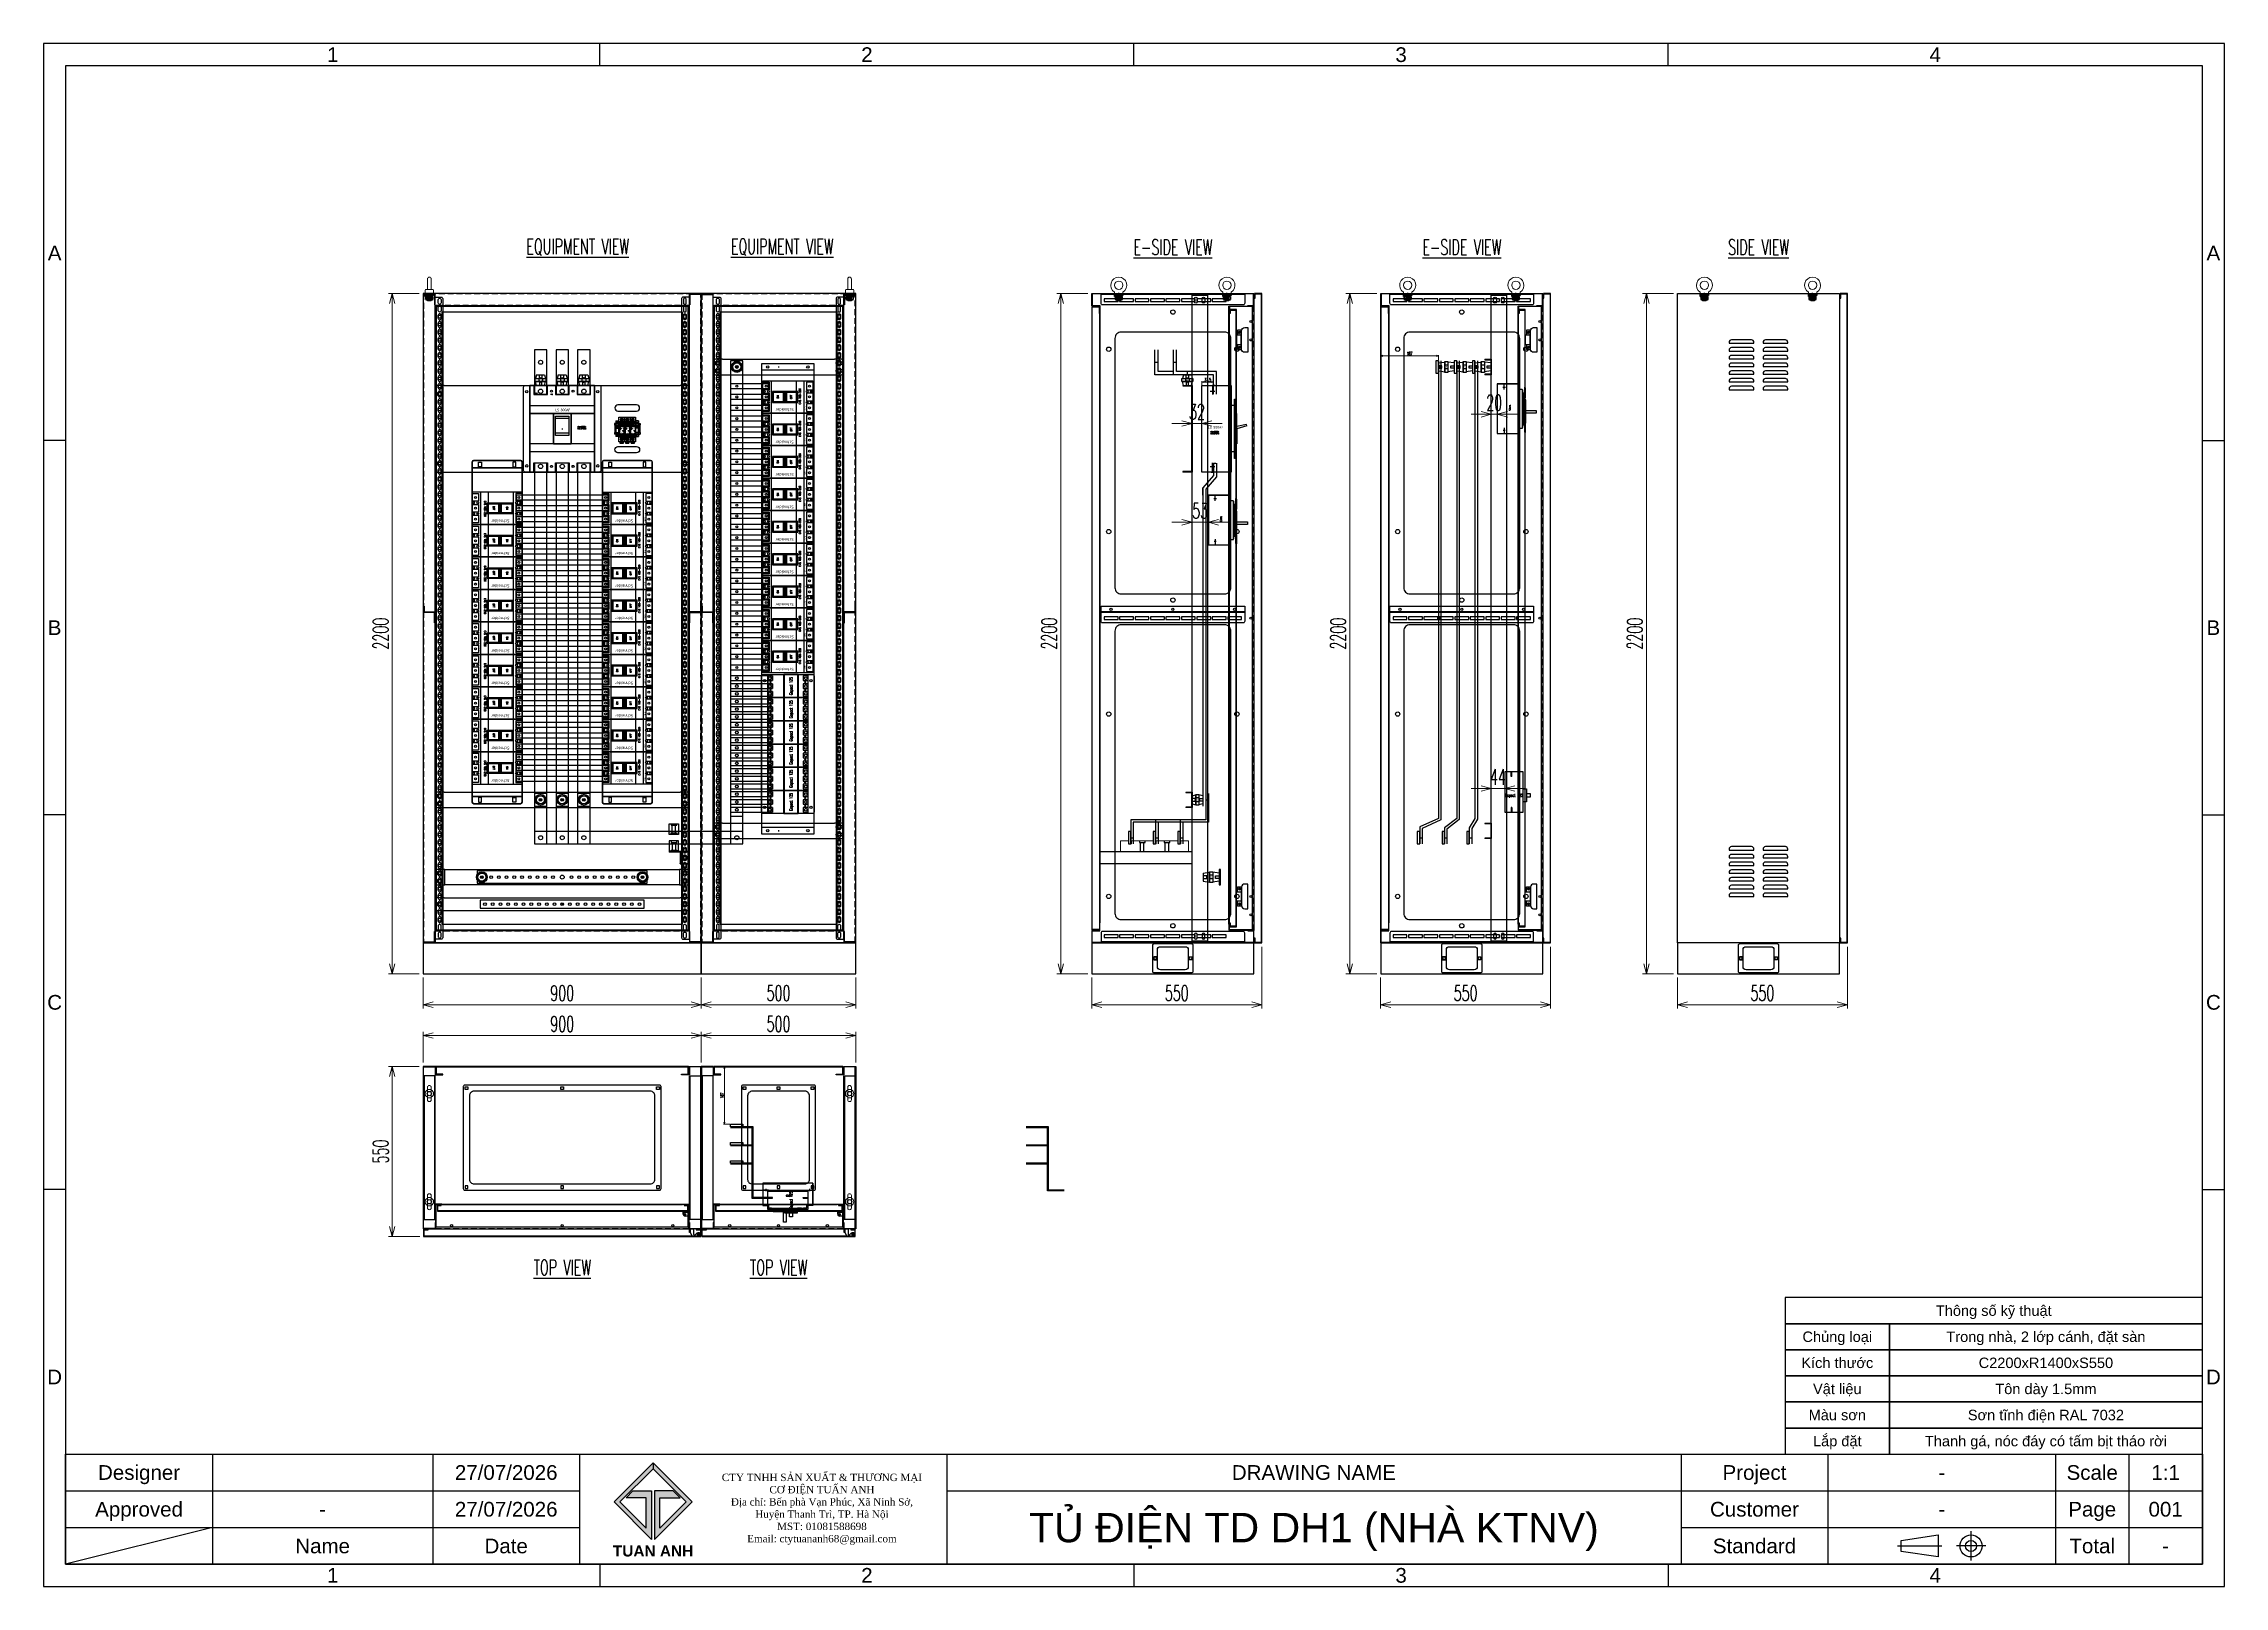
# Model space of a CAD drawing. Header units: millimetres. Extents: x 173893 to 258446, y -176540 to -123824.
# Drawn here: x 190921 to 197978, y -165708 to -160719 of the extents above; entities that cross this region are included whole.
import ezdxf
from ezdxf.enums import TextEntityAlignment as Align

# ---------------------------------------------------------------- set-up
doc = ezdxf.new("R2010")
doc.units = ezdxf.units.MM
doc.header["$LTSCALE"] = 3
for name, pattern in [('ACAD_ISO04W100', [30, 24, -3, 0, -3]), ('CACHE2', [4.7625, 3.175, -1.5875]), ('HIDDEN', [9.525, 6.35, -3.175]), ('NEW_LINE159', [0.7, 0.5, -0.2])]:
    doc.linetypes.add(name, pattern=pattern)
for name, color, linetype in [('1', 3, 'Continuous'), ('@.DM. NÉT CHÍNH', 7, 'Continuous'), ('@.HIDDEN', 8, 'HIDDEN'), ('@.TEXT', 7, 'Continuous'), ('@.VISIBLE', 7, 'Continuous'), ('centerline', 6, 'ACAD_ISO04W100'), ('dim', 7, 'Continuous'), ('DUT', 7, 'Continuous'), ('EQUIPMENT', 4, 'Continuous'), ('equipments', 2, 'Continuous'), ('Text', 7, 'Continuous'), ('Thiet bi', 7, 'Continuous')]:
    doc.layers.add(name, color=color, linetype=linetype)
for name, color, linetype, lineweight in [('FORT', 2, 'Continuous', 35), ('POINTILLE', 8, 'CACHE2', 25), ('Visible (ISO)', 7, 'Continuous', 50)]:
    doc.layers.add(name, color=color, linetype=linetype, lineweight=lineweight)
doc.styles.add('Ann_w01', font='romans.shx', dxfattribs={"width": 0.6, "bigfont": 'chineset.shx'})
doc.styles.add('Arial', font='arial.ttf')
doc.styles.add('HW_Standard', font='complex.shx', dxfattribs={"width": 0.9})
doc.styles.get("Standard").update_dxf_attribs({"font": 'arial.ttf'})
doc.styles.add('STYLE1', font='', dxfattribs={"height": 20})
doc.styles.add('Tahoma (Input Text)', font='tahoma.ttf')
doc.styles.get('STYLE1').set_extended_font_data('.VnTeknicalH')
doc.dimstyles.new('Dim 01_SC05', dxfattribs={"dimscale": 5, "dimtxt": 2, "dimasz": 1.3, "dimexe": 0.5, "dimexo": 0.5, "dimgap": 0.5, "dimtad": 1, "dimtoh": 1, "dimdec": 1, "dimzin": 12, "dimdsep": 46, "dimtxsty": 'Ann_w01', "dimblk": 'OPEN30', "dimcen": 1.5, "dimclrd": 6, "dimclre": 6, "dimclrt": 3, "dimadec": 1, "dimazin": 3, "dimtm": 1e-09, "dimtfac": 1, "dimtdec": 1, "dimtmove": 0, "dimatfit": 3, "dimldrblk": 'OPEN30', "dimfxl": 1, "dimtolj": 1, "dimlwd": 20, "dimlwe": 20, "dimarcsym": 0})
doc.dimstyles.new('Dim 01_SC25', dxfattribs={"dimscale": 25, "dimtxt": 2, "dimasz": 1.3, "dimexe": 0.5, "dimexo": 0.5, "dimgap": 0.5, "dimtad": 1, "dimdec": 1, "dimzin": 12, "dimdsep": 46, "dimtxsty": 'Ann_w01', "dimblk": 'OPEN30', "dimcen": 1.5, "dimclrd": 6, "dimclre": 6, "dimclrt": 3, "dimadec": 1, "dimazin": 3, "dimtm": 1e-09, "dimtfac": 1, "dimtdec": 1, "dimtix": 1, "dimtmove": 0, "dimatfit": 3, "dimldrblk": 'OPEN30', "dimfxl": 1, "dimtolj": 1, "dimlwd": 0, "dimlwe": 0, "dimarcsym": 0})

# ---------------------------------------------------------------- blocks, each defined once
blk = doc.blocks.new('*U32')
at = {"color": 252}
for p, q in [((15, 25), (-15, 25)), ((-5.5, 30), (-5.5, 5)), ((5.5, 30), (5.5, 5))]:
    blk.add_line(p, q, dxfattribs=at)
at = {"color": 1}
blk.add_lwpolyline([(15, 0), (-15, 0), (-15, 35), (15, 35)], close=True, dxfattribs=at)
at = {"color": 252}
for points in [[(9, 35), (9, 30), (-9, 30), (-9, 35)], [(9, 0), (9, 5), (-9, 5), (-9, 0)]]:
    blk.add_lwpolyline(points, dxfattribs=at)
blk = doc.blocks.new('*U31')
at = {"color": 240, "lineweight": 5}
blk.add_line((-110, 0), (-110, 35), dxfattribs=at)
at = {"color": 1, "lineweight": 5}
for p, q in [((-110, 35), (-85, 35)), ((110, 0), (-110, 0)), ((-75, 35), (-5, 35)), ((5, 35), (75, 35)), ((85, 35), (110, 35)), ((110, 35), (110, 0))]:
    blk.add_line(p, q, dxfattribs=at)
at = {"color": 252, "lineweight": 5}
for p, q in [((-85, 35), (-85, 25)), ((-85, 25), (-75, 25)), ((-75, 35), (-75, 25)), ((-5, 35), (-5, 25)), ((-5, 25), (5, 25)), ((5, 35), (5, 25)), ((75, 35), (75, 25)), ((75, 25), (85, 25)), ((85, 35), (85, 25))]:
    blk.add_line(p, q, dxfattribs=at)
at = {"color": 252}
for p, q in [((-49, 35), (-49, 30)), ((-49, 30), (-31, 30)), ((-45.5, 0), (-45.5, 30)), ((-34.5, 0), (-34.5, 30)), ((-31, 30), (-31, 35)), ((31, 35), (31, 30)), ((31, 30), (49, 30)), ((34.5, 0), (34.5, 30)), ((34.5, 4), (34.5, 30)), ((45.5, 0), (45.5, 30)), ((45.5, 0), (45.5, 30)), ((49, 30), (49, 35))]:
    blk.add_line(p, q, dxfattribs=at)
blk = doc.blocks.new('Standard ISO')
at = {"color": 6}
for p, q in [((-6, 0), (0, 0)), ((6, 0), (2, 0)), ((4, -2), (4, 2))]:
    blk.add_line(p, q, dxfattribs=at)
blk.add_lwpolyline([(-0.5, 1.5), (-0.5, -1.5), (-5.5, -0.75), (-5.5, 0.75), (-0.5, 1.5)])
for radius in [1.5, 0.75]:
    blk.add_circle((4, 0), radius)
blk = doc.blocks.new('A$C4dbb82d6')
at = {"layer": '@.VISIBLE'}
h = blk.add_hatch(color=30, dxfattribs=at)
h.dxf.hatch_style = 1
h.paths.add_polyline_path([(0.21, 4.97), (3.62, 1.56), (3.62, 5.97), (1.92, 5.97), (1.3, 5.35), (3.12, 5.35), (3.12, 2.59), (0.74, 4.97), (3.75, 7.98), (3.75, 8.51)])
h = blk.add_hatch(color=150, dxfattribs=at)
h.dxf.hatch_style = 1
h.paths.add_polyline_path([(6.76, 4.97), (4.37, 2.59), (4.37, 5.35), (6.2, 5.35), (5.58, 5.97), (3.88, 5.97), (3.88, 1.56), (7.29, 4.97), (3.75, 8.51), (3.75, 7.98)])
at = {"layer": '@.VISIBLE', "color": 30}
blk.add_lwpolyline([(3.62, 5.97), (3.62, 1.56), (0.21, 4.97), (3.75, 8.51), (3.75, 7.98), (0.74, 4.97), (3.12, 2.59), (3.12, 5.35), (1.3, 5.35), (1.92, 5.97)], close=True, dxfattribs=at)
at = {"layer": '@.VISIBLE', "color": 150}
blk.add_lwpolyline([(3.88, 5.97), (3.88, 1.56), (7.29, 4.97), (3.75, 8.51), (3.75, 7.98), (6.76, 4.97), (4.37, 2.59), (4.37, 5.35), (6.2, 5.35), (5.58, 5.97)], close=True, dxfattribs=at)
at = {"layer": '@.VISIBLE', "color": 30, "insert": (3.75, 0.51), "char_height": 1, "attachment_point": 5, "style": 'Ann_w01'}
blk.add_mtext_dynamic_manual_height_columns('{\\fArial|b1|i0|c0|p34;\\W1;TUAN ANH}', width=7.5, gutter_width=49.6, heights=[0], dxfattribs=at)
blk = doc.blocks.new('KHUNG BAN VE (Made by Tung)')
at = {"layer": '@.VISIBLE', "color": 8}
for p, q in [((75.75, 207), (75.75, 210)), ((148.5, 207), (148.5, 210)), ((221.25, 207), (221.25, 210)), ((3, 156), (0, 156)), ((294, 156), (297, 156)), ((3, 105), (0, 105)), ((294, 105), (297, 105)), ((3, 54), (0, 54)), ((294, 54), (297, 54)), ((23, 18), (23, 3)), ((53, 18), (53, 3)), ((73, 18), (73, 3)), ((123, 18), (123, 3)), ((223, 18), (223, 3)), ((243, 18), (243, 3)), ((274, 18), (274, 3)), ((284, 18), (284, 3)), ((3, 13), (73, 13)), ((123, 13), (294, 13)), ((3, 8), (73, 8)), ((23, 8), (3, 3)), ((223, 8), (294, 8)), ((75.75, 3), (75.75, 0)), ((148.5, 3), (148.5, 0)), ((221.25, 3), (221.25, 0))]:
    blk.add_line(p, q, dxfattribs=at)
for points in [[(0, 0), (297, 0), (297, 210), (0, 210)], [(3, 3), (294, 3), (294, 207), (3, 207)], [(3, 18), (294, 18), (294, 3), (3, 3)]]:
    blk.add_lwpolyline(points, close=True, dxfattribs=at)
at = {"xscale": 1.5, "yscale": 1.5, "zscale": 1.5}
blk.add_blockref('A$C4dbb82d6', (77.375, 4.041), dxfattribs=at)
blk.add_blockref('Standard ISO', (258.5, 5.5))
at = {"layer": '@.TEXT', "color": 1, "style": 'Arial'}
for s, p in [('1', (39.375, 208.5)), ('2', (112.125, 208.5)), ('3', (184.875, 208.5)), ('4', (257.625, 208.5)), ('A', (1.5, 181.5)), ('A', (295.5, 181.5)), ('B', (1.5, 130.5)), ('B', (295.5, 130.5)), ('C', (1.5, 79.5)), ('C', (295.5, 79.5)), ('D', (1.5, 28.5)), ('D', (295.5, 28.5)), ('27/07/2026', (63, 15.5)), ('27/07/2026', (63, 10.5)), ('1', (39.375, 1.5)), ('2', (112.125, 1.5)), ('3', (184.875, 1.5)), ('4', (257.625, 1.5))]:
    blk.add_text(s, height=2, dxfattribs=at).set_placement(p, align=Align.MIDDLE_CENTER)
at = {"layer": '@.TEXT', "color": 2, "style": 'Arial'}
for s, p in [('Designer', (13, 15.5)), ('DRAWING NAME', (173, 15.5)), ('Project', (233, 15.5)), ('Scale', (279, 15.5)), ('Approved', (13, 10.5)), ('Customer', (233, 10.5)), ('Page', (279, 10.5)), ('Name', (38, 5.5)), ('Date', (63, 5.5)), ('Standard', (233, 5.5)), ('Total', (279, 5.5))]:
    blk.add_text(s, height=2, dxfattribs=at).set_placement(p, align=Align.MIDDLE_CENTER)
at = {"layer": '@.TEXT', "color": 1, "style": 'Arial'}
for tag, height, p in [('DESIGNER_NAME', 2, (38, 15.5)), ('PROJECT_CODE', 2, (258.5, 15.5)), ('SCALE', 2, (289, 15.5)), ('APPROVED_NAME', 2, (38, 10.5)), ('DRAWING_NAME', 4, (173, 8)), ('CUSTOMER_NAME', 2, (258.5, 10.5)), ('PAGE', 2, (289, 10.5)), ('TOTAL', 2, (289, 5.5))]:
    blk.add_attdef(tag, text='', height=height, dxfattribs=at).set_placement(p, align=Align.MIDDLE_CENTER)
at = {"layer": '@.VISIBLE', "color": 30, "insert": (106, 10.5), "char_height": 1, "attachment_point": 5, "style": 'Ann_w01'}
blk.add_mtext_dynamic_manual_height_columns('{\\fTimes New Roman|b0|i0|c0|p18;\\W1;CTY TNHH SẢN XUẤT & THƯƠNG MẠI CƠ ĐIỆN TUẤN ANH\\PĐịa chỉ: Bến phà Vạn Phúc, Xã Ninh Sở, Huyện Thanh Trì, TP. Hà Nội\\PMST: 01081588698\\PEmail: ctytuananh68@gmail.com}', width=28.70976, gutter_width=99.197, heights=[0], dxfattribs=at)
blk = doc.blocks.new('_Open30')
at = {"color": 0, "linetype": 'ByBlock', "lineweight": -2}
for p, q in [((-1, 0.27), (0, 0)), ((0, 0), (-1, -0.27)), ((0, 0), (-1, 0))]:
    blk.add_line(p, q, dxfattribs=at)
blk = doc.blocks.new('*D44')
at = {"layer": 'Defpoints', "color": 0, "transparency": 16777216}
for p in [(193049.5, -163926.8), (192149.5, -164026.8), (193049.5, -164026.8)]:
    blk.add_point(p, dxfattribs=at)
at = {"layer": 'dim', "color": 6, "lineweight": 0, "transparency": 16777216}
for p, q in [((192149.5, -164014.3), (192149.5, -163914.3)), ((192182, -163926.8), (193017, -163926.8)), ((193049.5, -164014.3), (193049.5, -163914.3))]:
    blk.add_line(p, q, dxfattribs=at)
at = {"layer": 'dim', "color": 6, "lineweight": 0, "transparency": 16777216, "xscale": 32.5, "yscale": 32.5, "zscale": 32.5, "rotation": 180}
blk.add_blockref('_Open30', (192149.5, -163926.8), dxfattribs=at)
at = {"layer": 'dim', "color": 6, "lineweight": 0, "transparency": 16777216, "xscale": 32.5, "yscale": 32.5, "zscale": 32.5}
blk.add_blockref('_Open30', (193049.5, -163926.8), dxfattribs=at)
at = {"layer": 'dim', "color": 3, "transparency": 16777216, "insert": (192599.5, -163889.3), "char_height": 50, "attachment_point": 5, "style": 'Ann_w01'}
blk.add_mtext('\\A1;900', dxfattribs=at)
blk = doc.blocks.new('*D45')
at = {"layer": 'Defpoints', "color": 0, "transparency": 16777216}
for p in [(192149.5, -164026.8), (192049.5, -164576.8), (192151, -164576.8)]:
    blk.add_point(p, dxfattribs=at)
at = {"layer": 'dim', "color": 6, "lineweight": 0, "transparency": 16777216}
for p, q in [((192137, -164026.8), (192037, -164026.8)), ((192049.5, -164059.3), (192049.5, -164544.3)), ((192138.5, -164576.8), (192037, -164576.8))]:
    blk.add_line(p, q, dxfattribs=at)
at = {"layer": 'dim', "color": 6, "lineweight": 0, "transparency": 16777216, "xscale": 32.5, "yscale": 32.5, "zscale": 32.5}
for p, rotation in [((192049.5, -164026.8), 90), ((192049.5, -164576.8), 270)]:
    blk.add_blockref('_Open30', p, dxfattribs=dict(at, rotation=rotation))
at = {"layer": 'dim', "color": 3, "transparency": 16777216, "insert": (192012, -164301.8), "char_height": 50, "attachment_point": 5, "rotation": 90, "style": 'Ann_w01'}
blk.add_mtext('\\A1;550', dxfattribs=at)
blk = doc.blocks.new('*D46')
at = {"layer": 'Defpoints', "color": 0, "transparency": 16777216}
for p in [(194213, -161526.8), (194313, -161526.8), (194313, -163726.8)]:
    blk.add_point(p, dxfattribs=at)
at = {"layer": 'dim', "color": 6, "lineweight": 0, "transparency": 16777216}
for p, q in [((194300.5, -161526.8), (194200.5, -161526.8)), ((194213, -163694.3), (194213, -161559.3)), ((194300.5, -163726.8), (194200.5, -163726.8))]:
    blk.add_line(p, q, dxfattribs=at)
at = {"layer": 'dim', "color": 6, "lineweight": 0, "transparency": 16777216, "xscale": 32.5, "yscale": 32.5, "zscale": 32.5}
for p, rotation in [((194213, -161526.8), 90), ((194213, -163726.8), 270)]:
    blk.add_blockref('_Open30', p, dxfattribs=dict(at, rotation=rotation))
at = {"layer": 'dim', "color": 3, "transparency": 16777216, "insert": (194175.5, -162626.8), "char_height": 50, "attachment_point": 5, "rotation": 90, "style": 'Ann_w01'}
blk.add_mtext('\\A1;2200', dxfattribs=at)
blk = doc.blocks.new('*D47')
at = {"layer": 'Defpoints', "color": 0, "transparency": 16777216}
for p in [(194863, -163626.8), (194313, -163726.8), (194863, -163826.8)]:
    blk.add_point(p, dxfattribs=at)
at = {"layer": 'dim', "color": 6, "lineweight": 0, "transparency": 16777216}
for p, q in [((194863, -163639.3), (194863, -163839.3)), ((194313, -163739.3), (194313, -163839.3)), ((194345.5, -163826.8), (194830.5, -163826.8))]:
    blk.add_line(p, q, dxfattribs=at)
at = {"layer": 'dim', "color": 6, "lineweight": 0, "transparency": 16777216, "xscale": 32.5, "yscale": 32.5, "zscale": 32.5, "rotation": 180}
blk.add_blockref('_Open30', (194313, -163826.8), dxfattribs=at)
at = {"layer": 'dim', "color": 6, "lineweight": 0, "transparency": 16777216, "xscale": 32.5, "yscale": 32.5, "zscale": 32.5}
blk.add_blockref('_Open30', (194863, -163826.8), dxfattribs=at)
at = {"layer": 'dim', "color": 3, "transparency": 16777216, "insert": (194588, -163789.3), "char_height": 50, "attachment_point": 5, "style": 'Ann_w01'}
blk.add_mtext('\\A1;550', dxfattribs=at)
blk = doc.blocks.new('*D48')
at = {"layer": 'Defpoints', "color": 0, "transparency": 16777216}
for p in [(192149.5, -163726.8), (193049.5, -163726.8), (192149.5, -163826.8)]:
    blk.add_point(p, dxfattribs=at)
at = {"layer": 'dim', "color": 6, "lineweight": 0, "transparency": 16777216}
for p, q in [((192149.5, -163739.3), (192149.5, -163839.3)), ((193049.5, -163739.3), (193049.5, -163839.3)), ((193017, -163826.8), (192182, -163826.8))]:
    blk.add_line(p, q, dxfattribs=at)
at = {"layer": 'dim', "color": 6, "lineweight": 0, "transparency": 16777216, "xscale": 32.5, "yscale": 32.5, "zscale": 32.5, "rotation": 180}
blk.add_blockref('_Open30', (192149.5, -163826.8), dxfattribs=at)
at = {"layer": 'dim', "color": 6, "lineweight": 0, "transparency": 16777216, "xscale": 32.5, "yscale": 32.5, "zscale": 32.5}
blk.add_blockref('_Open30', (193049.5, -163826.8), dxfattribs=at)
at = {"layer": 'dim', "color": 3, "transparency": 16777216, "insert": (192599.5, -163789.3), "char_height": 50, "attachment_point": 5, "style": 'Ann_w01'}
blk.add_mtext('\\A1;900', dxfattribs=at)
blk = doc.blocks.new('*D49')
at = {"layer": 'Defpoints', "color": 0, "transparency": 16777216}
for p in [(192049.5, -161526.8), (192149.5, -161526.8), (192149.5, -163726.8)]:
    blk.add_point(p, dxfattribs=at)
at = {"layer": 'dim', "color": 6, "lineweight": 0, "transparency": 16777216}
for p, q in [((192137, -161526.8), (192037, -161526.8)), ((192049.5, -163694.3), (192049.5, -161559.3)), ((192137, -163726.8), (192037, -163726.8))]:
    blk.add_line(p, q, dxfattribs=at)
at = {"layer": 'dim', "color": 6, "lineweight": 0, "transparency": 16777216, "xscale": 32.5, "yscale": 32.5, "zscale": 32.5}
for p, rotation in [((192049.5, -161526.8), 90), ((192049.5, -163726.8), 270)]:
    blk.add_blockref('_Open30', p, dxfattribs=dict(at, rotation=rotation))
at = {"layer": 'dim', "color": 3, "transparency": 16777216, "insert": (192012, -162626.8), "char_height": 50, "attachment_point": 5, "rotation": 90, "style": 'Ann_w01'}
blk.add_mtext('\\A1;2200', dxfattribs=at)
blk = doc.blocks.new('*D56')
at = {"layer": 'Defpoints', "color": 0, "transparency": 16777216}
for p in [(193549.5, -163926.8), (193049.5, -164026.8), (193549.5, -164026.8)]:
    blk.add_point(p, dxfattribs=at)
at = {"layer": 'dim', "color": 6, "lineweight": 0, "transparency": 16777216}
for p, q in [((193049.5, -164014.3), (193049.5, -163914.3)), ((193082, -163926.8), (193517, -163926.8)), ((193549.5, -164014.3), (193549.5, -163914.3))]:
    blk.add_line(p, q, dxfattribs=at)
at = {"layer": 'dim', "color": 6, "lineweight": 0, "transparency": 16777216, "xscale": 32.5, "yscale": 32.5, "zscale": 32.5, "rotation": 180}
blk.add_blockref('_Open30', (193049.5, -163926.8), dxfattribs=at)
at = {"layer": 'dim', "color": 6, "lineweight": 0, "transparency": 16777216, "xscale": 32.5, "yscale": 32.5, "zscale": 32.5}
blk.add_blockref('_Open30', (193549.5, -163926.8), dxfattribs=at)
at = {"layer": 'dim', "color": 3, "transparency": 16777216, "insert": (193299.5, -163889.3), "char_height": 50, "attachment_point": 5, "style": 'Ann_w01'}
blk.add_mtext('\\A1;500', dxfattribs=at)
blk = doc.blocks.new('*D57')
at = {"layer": 'Defpoints', "color": 0, "transparency": 16777216}
for p in [(195147.9, -161526.8), (195247.9, -161526.8), (195247.9, -163726.8)]:
    blk.add_point(p, dxfattribs=at)
at = {"layer": 'dim', "color": 6, "lineweight": 0, "transparency": 16777216}
for p, q in [((195235.4, -161526.8), (195135.4, -161526.8)), ((195147.9, -163694.3), (195147.9, -161559.3)), ((195235.4, -163726.8), (195135.4, -163726.8))]:
    blk.add_line(p, q, dxfattribs=at)
at = {"layer": 'dim', "color": 6, "lineweight": 0, "transparency": 16777216, "xscale": 32.5, "yscale": 32.5, "zscale": 32.5}
for p, rotation in [((195147.9, -161526.8), 90), ((195147.9, -163726.8), 270)]:
    blk.add_blockref('_Open30', p, dxfattribs=dict(at, rotation=rotation))
at = {"layer": 'dim', "color": 3, "transparency": 16777216, "insert": (195110.4, -162626.8), "char_height": 50, "attachment_point": 5, "rotation": 90, "style": 'Ann_w01'}
blk.add_mtext('\\A1;2200', dxfattribs=at)
blk = doc.blocks.new('*D58')
at = {"layer": 'Defpoints', "color": 0, "transparency": 16777216}
for p in [(195797.9, -163626.8), (195247.9, -163726.8), (195797.9, -163826.8)]:
    blk.add_point(p, dxfattribs=at)
at = {"layer": 'dim', "color": 6, "lineweight": 0, "transparency": 16777216}
for p, q in [((195797.9, -163639.3), (195797.9, -163839.3)), ((195247.9, -163739.3), (195247.9, -163839.3)), ((195280.4, -163826.8), (195765.4, -163826.8))]:
    blk.add_line(p, q, dxfattribs=at)
at = {"layer": 'dim', "color": 6, "lineweight": 0, "transparency": 16777216, "xscale": 32.5, "yscale": 32.5, "zscale": 32.5, "rotation": 180}
blk.add_blockref('_Open30', (195247.9, -163826.8), dxfattribs=at)
at = {"layer": 'dim', "color": 6, "lineweight": 0, "transparency": 16777216, "xscale": 32.5, "yscale": 32.5, "zscale": 32.5}
blk.add_blockref('_Open30', (195797.9, -163826.8), dxfattribs=at)
at = {"layer": 'dim', "color": 3, "transparency": 16777216, "insert": (195522.9, -163789.3), "char_height": 50, "attachment_point": 5, "style": 'Ann_w01'}
blk.add_mtext('\\A1;550', dxfattribs=at)
blk = doc.blocks.new('*D59')
at = {"layer": 'Defpoints', "color": 0, "transparency": 16777216}
for p in [(196108, -161526.8), (196208, -161526.8), (196208, -163726.8)]:
    blk.add_point(p, dxfattribs=at)
at = {"layer": 'dim', "color": 6, "lineweight": 0, "transparency": 16777216}
for p, q in [((196195.5, -161526.8), (196095.5, -161526.8)), ((196108, -163694.3), (196108, -161559.3)), ((196195.5, -163726.8), (196095.5, -163726.8))]:
    blk.add_line(p, q, dxfattribs=at)
at = {"layer": 'dim', "color": 6, "lineweight": 0, "transparency": 16777216, "xscale": 32.5, "yscale": 32.5, "zscale": 32.5}
for p, rotation in [((196108, -161526.8), 90), ((196108, -163726.8), 270)]:
    blk.add_blockref('_Open30', p, dxfattribs=dict(at, rotation=rotation))
at = {"layer": 'dim', "color": 3, "transparency": 16777216, "insert": (196070.5, -162626.8), "char_height": 50, "attachment_point": 5, "rotation": 90, "style": 'Ann_w01'}
blk.add_mtext('\\A1;2200', dxfattribs=at)
blk = doc.blocks.new('*D60')
at = {"layer": 'Defpoints', "color": 0, "transparency": 16777216}
for p in [(196758, -163626.8), (196208, -163726.8), (196758, -163826.8)]:
    blk.add_point(p, dxfattribs=at)
at = {"layer": 'dim', "color": 6, "lineweight": 0, "transparency": 16777216}
for p, q in [((196758, -163639.3), (196758, -163839.3)), ((196208, -163739.3), (196208, -163839.3)), ((196240.5, -163826.8), (196725.5, -163826.8))]:
    blk.add_line(p, q, dxfattribs=at)
at = {"layer": 'dim', "color": 6, "lineweight": 0, "transparency": 16777216, "xscale": 32.5, "yscale": 32.5, "zscale": 32.5, "rotation": 180}
blk.add_blockref('_Open30', (196208, -163826.8), dxfattribs=at)
at = {"layer": 'dim', "color": 6, "lineweight": 0, "transparency": 16777216, "xscale": 32.5, "yscale": 32.5, "zscale": 32.5}
blk.add_blockref('_Open30', (196758, -163826.8), dxfattribs=at)
at = {"layer": 'dim', "color": 3, "transparency": 16777216, "insert": (196483, -163789.3), "char_height": 50, "attachment_point": 5, "style": 'Ann_w01'}
blk.add_mtext('\\A1;550', dxfattribs=at)
blk = doc.blocks.new('*D53')
at = {"layer": 'Defpoints', "color": 0, "transparency": 16777216}
for p in [(193049.5, -163726.8), (193549.5, -163726.8), (193049.5, -163826.8)]:
    blk.add_point(p, dxfattribs=at)
at = {"layer": 'dim', "color": 6, "lineweight": 0, "transparency": 16777216}
for p, q in [((193049.5, -163739.3), (193049.5, -163839.3)), ((193549.5, -163739.3), (193549.5, -163839.3)), ((193517, -163826.8), (193082, -163826.8))]:
    blk.add_line(p, q, dxfattribs=at)
at = {"layer": 'dim', "color": 6, "lineweight": 0, "transparency": 16777216, "xscale": 32.5, "yscale": 32.5, "zscale": 32.5, "rotation": 180}
blk.add_blockref('_Open30', (193049.5, -163826.8), dxfattribs=at)
at = {"layer": 'dim', "color": 6, "lineweight": 0, "transparency": 16777216, "xscale": 32.5, "yscale": 32.5, "zscale": 32.5}
blk.add_blockref('_Open30', (193549.5, -163826.8), dxfattribs=at)
at = {"layer": 'dim', "color": 3, "transparency": 16777216, "insert": (193299.5, -163789.3), "char_height": 50, "attachment_point": 5, "style": 'Ann_w01'}
blk.add_mtext('\\A1;500', dxfattribs=at)
blk = doc.blocks.new('*D82')
at = {"layer": '@.DM. NÉT CHÍNH', "color": 6, "linetype": 'Continuous', "lineweight": 20, "transparency": 16777216}
for p, q in [((194669.5, -161821.8), (194669.5, -161810.7)), ((194700.5, -161813.2), (194676, -161813.2)), ((194707, -161821.8), (194707, -161810.7))]:
    blk.add_line(p, q, dxfattribs=at)
at = {"layer": 'Defpoints', "color": 0, "linetype": 'Continuous', "transparency": 16777216}
for p in [(194669.5, -161813.2), (194669.5, -161824.3), (194707, -161824.3)]:
    blk.add_point(p, dxfattribs=at)
at = {"layer": '@.DM. NÉT CHÍNH', "color": 6, "linetype": 'Continuous', "lineweight": 20, "transparency": 16777216, "xscale": 6.5, "yscale": 6.5, "zscale": 6.5, "rotation": 180}
blk.add_blockref('_Open30', (194669.5, -161813.2), dxfattribs=at)
at = {"layer": '@.DM. NÉT CHÍNH', "color": 6, "linetype": 'Continuous', "lineweight": 20, "transparency": 16777216, "xscale": 6.5, "yscale": 6.5, "zscale": 6.5}
blk.add_blockref('_Open30', (194707, -161813.2), dxfattribs=at)
at = {"layer": '@.DM. NÉT CHÍNH', "color": 3, "linetype": 'Continuous', "transparency": 16777216, "insert": (194688.2, -161805.7), "char_height": 10, "attachment_point": 5, "style": 'Ann_w01'}
blk.add_mtext('\\A1;37.5', dxfattribs=at)
blk = doc.blocks.new('Bảng thông số (Made by Tung)')
at = {"color": 8}
for points in [[(-80, 25), (0, 25), (0, 30), (-80, 30)], [(-80, 20), (-60, 20), (-60, 25), (-80, 25)], [(-60, 20), (0, 20), (0, 25), (-60, 25)], [(-80, 15), (-60, 15), (-60, 20), (-80, 20)], [(-60, 15), (0, 15), (0, 20), (-60, 20)], [(-80, 10), (-60, 10), (-60, 15), (-80, 15)], [(-60, 10), (0, 10), (0, 15), (-60, 15)], [(-80, 5), (-60, 5), (-60, 10), (-80, 10)], [(-60, 5), (0, 5), (0, 10), (-60, 10)], [(-80, 0), (-60, 0), (-60, 5), (-80, 5)], [(-60, 0), (0, 0), (0, 5), (-60, 5)]]:
    blk.add_lwpolyline(points, close=True, dxfattribs=at)
at = {"color": 4, "style": 'Arial'}
for tag, p in [('FORM', (-30, 22.5)), ('SIZE', (-30, 17.5)), ('MATERIAL', (-30, 12.5)), ('PAINTING', (-30, 7.5)), ('ASSEMBLY', (-30, 2.5))]:
    blk.add_attdef(tag, text='', height=2, dxfattribs=at).set_placement(p, align=Align.MIDDLE_CENTER)
at = {"layer": '@.TEXT', "color": 1, "style": 'Arial'}
blk.add_text('Thông số kỹ thuật', height=2, dxfattribs=at).set_placement((-40, 27.5), align=Align.MIDDLE_CENTER)
at = {"layer": '@.TEXT', "color": 2, "style": 'Arial'}
for s, p in [('Chủng loại', (-70, 22.5)), ('Kích thước', (-70, 17.5)), ('Vật liệu', (-70, 12.5)), ('Màu sơn', (-70, 7.5)), ('Lắp đặt', (-70, 2.5))]:
    blk.add_text(s, height=2, dxfattribs=at).set_placement(p, align=Align.MIDDLE_CENTER)
blk = doc.blocks.new('*D262')
at = {"layer": '@.DM. NÉT CHÍNH', "color": 6, "linetype": 'Continuous', "lineweight": 0, "transparency": 16777216}
for p, q in [((195605.4, -161831.3), (195605.4, -161929.9)), ((195625.4, -161831.3), (195625.4, -161929.9)), ((195572.9, -161917.4), (195540.4, -161917.4)), ((195625.4, -161917.4), (195605.4, -161917.4)), ((195657.9, -161917.4), (195690.4, -161917.4))]:
    blk.add_line(p, q, dxfattribs=at)
at = {"layer": 'Defpoints', "color": 0, "linetype": 'Continuous', "transparency": 16777216}
for p in [(195605.4, -161818.8), (195625.4, -161818.8), (195605.4, -161917.4)]:
    blk.add_point(p, dxfattribs=at)
at = {"layer": '@.DM. NÉT CHÍNH', "color": 6, "linetype": 'Continuous', "lineweight": 0, "transparency": 16777216, "xscale": 32.5, "yscale": 32.5, "zscale": 32.5}
blk.add_blockref('_Open30', (195605.4, -161917.4), dxfattribs=at)
at = {"layer": '@.DM. NÉT CHÍNH', "color": 6, "linetype": 'Continuous', "lineweight": 0, "transparency": 16777216, "xscale": 32.5, "yscale": 32.5, "zscale": 32.5, "rotation": 180}
blk.add_blockref('_Open30', (195625.4, -161917.4), dxfattribs=at)
at = {"layer": '@.DM. NÉT CHÍNH', "color": 3, "linetype": 'Continuous', "transparency": 16777216, "insert": (195615.4, -161879.9), "char_height": 50, "attachment_point": 5, "style": 'Ann_w01'}
blk.add_mtext('\\A1;20', dxfattribs=at)
blk = doc.blocks.new('*D263')
at = {"layer": '@.DM. NÉT CHÍNH', "color": 6, "linetype": 'Continuous', "lineweight": 0, "transparency": 16777216}
for p, q in [((195572.9, -163127.9), (195540.4, -163127.9)), ((195605.4, -163086.8), (195605.4, -163140.4)), ((195649.4, -163127.9), (195605.4, -163127.9)), ((195649.4, -163086.8), (195649.4, -163140.4)), ((195681.9, -163127.9), (195714.4, -163127.9))]:
    blk.add_line(p, q, dxfattribs=at)
at = {"layer": 'Defpoints', "color": 0, "linetype": 'Continuous', "transparency": 16777216}
for p in [(195605.4, -163074.3), (195649.4, -163074.3), (195605.4, -163127.9)]:
    blk.add_point(p, dxfattribs=at)
at = {"layer": '@.DM. NÉT CHÍNH', "color": 6, "linetype": 'Continuous', "lineweight": 0, "transparency": 16777216, "xscale": 32.5, "yscale": 32.5, "zscale": 32.5}
blk.add_blockref('_Open30', (195605.4, -163127.9), dxfattribs=at)
at = {"layer": '@.DM. NÉT CHÍNH', "color": 6, "linetype": 'Continuous', "lineweight": 0, "transparency": 16777216, "xscale": 32.5, "yscale": 32.5, "zscale": 32.5, "rotation": 180}
blk.add_blockref('_Open30', (195649.4, -163127.9), dxfattribs=at)
at = {"layer": '@.DM. NÉT CHÍNH', "color": 3, "linetype": 'Continuous', "transparency": 16777216, "insert": (195627.4, -163090.4), "char_height": 50, "attachment_point": 5, "style": 'Ann_w01'}
blk.add_mtext('\\A1;44', dxfattribs=at)
blk = doc.blocks.new('*D264')
at = {"layer": '@.DM. NÉT CHÍNH', "color": 6, "linetype": 'Continuous', "lineweight": 0, "transparency": 16777216}
for p, q in [((194637.5, -161836.8), (194637.5, -161959.5)), ((194669.5, -161836.8), (194669.5, -161959.5)), ((194605, -161947), (194572.5, -161947)), ((194669.5, -161947), (194637.5, -161947)), ((194702, -161947), (194734.5, -161947))]:
    blk.add_line(p, q, dxfattribs=at)
at = {"layer": 'Defpoints', "color": 0, "linetype": 'Continuous', "transparency": 16777216}
for p in [(194637.5, -161824.3), (194669.5, -161824.3), (194637.5, -161947)]:
    blk.add_point(p, dxfattribs=at)
at = {"layer": '@.DM. NÉT CHÍNH', "color": 6, "linetype": 'Continuous', "lineweight": 0, "transparency": 16777216, "xscale": 32.5, "yscale": 32.5, "zscale": 32.5}
blk.add_blockref('_Open30', (194637.5, -161947), dxfattribs=at)
at = {"layer": '@.DM. NÉT CHÍNH', "color": 6, "linetype": 'Continuous', "lineweight": 0, "transparency": 16777216, "xscale": 32.5, "yscale": 32.5, "zscale": 32.5, "rotation": 180}
blk.add_blockref('_Open30', (194669.5, -161947), dxfattribs=at)
at = {"layer": '@.DM. NÉT CHÍNH', "color": 3, "linetype": 'Continuous', "transparency": 16777216, "insert": (194653.5, -161909.5), "char_height": 50, "attachment_point": 5, "style": 'Ann_w01'}
blk.add_mtext('\\A1;32', dxfattribs=at)
blk = doc.blocks.new('*D267')
at = {"layer": '@.DM. NÉT CHÍNH', "color": 6, "linetype": 'Continuous', "lineweight": 0, "transparency": 16777216}
for p, q in [((194637.5, -162116.8), (194637.5, -162279.3)), ((194690.5, -162191.3), (194690.5, -162279.3)), ((194605, -162266.8), (194572.5, -162266.8)), ((194690.5, -162266.8), (194637.5, -162266.8)), ((194723, -162266.8), (194755.5, -162266.8))]:
    blk.add_line(p, q, dxfattribs=at)
at = {"layer": 'Defpoints', "color": 0, "linetype": 'Continuous', "transparency": 16777216}
for p in [(194637.5, -162104.3), (194690.5, -162178.8), (194637.5, -162266.8)]:
    blk.add_point(p, dxfattribs=at)
at = {"layer": '@.DM. NÉT CHÍNH', "color": 6, "linetype": 'Continuous', "lineweight": 0, "transparency": 16777216, "xscale": 32.5, "yscale": 32.5, "zscale": 32.5}
blk.add_blockref('_Open30', (194637.5, -162266.8), dxfattribs=at)
at = {"layer": '@.DM. NÉT CHÍNH', "color": 6, "linetype": 'Continuous', "lineweight": 0, "transparency": 16777216, "xscale": 32.5, "yscale": 32.5, "zscale": 32.5, "rotation": 180}
blk.add_blockref('_Open30', (194690.5, -162266.8), dxfattribs=at)
at = {"layer": '@.DM. NÉT CHÍNH', "color": 3, "linetype": 'Continuous', "transparency": 16777216, "insert": (194664, -162229.3), "char_height": 50, "attachment_point": 5, "style": 'Ann_w01'}
blk.add_mtext('\\A1;53', dxfattribs=at)
blk = doc.blocks.new('HM12_COTE')
at = {"layer": 'FORT'}
for p, q in [((-11, 9.2), (-9.5, 10)), ((-11, 0.8), (-11, 9.2)), ((-9.5, 0), (-11, 0.8)), ((9.5, 10), (-9.5, 10)), ((-9.5, 0), (9.5, 0)), ((-5.5, 0.8), (-5.5, 9.2)), ((5.5, 0.8), (5.5, 9.2)), ((11, 9.2), (9.5, 10)), ((9.5, 0), (11, 0.8)), ((11, 0.8), (11, 9.2))]:
    blk.add_line(p, q, dxfattribs=at)
for centre, radius, start, end in [((-8.2, 5.1), 4.86, 55.61585, 124.38415), ((-8.2, 4.9), 4.86, 235.61585, 304.38415), ((0, -8.2), 18.2, 72.4121, 107.5879), ((0, 18.2), 18.2, 252.4121, 287.5879), ((8.2, 5.1), 4.86, 55.61585, 124.38415), ((8.2, 4.9), 4.86, 235.61585, 304.38415)]:
    blk.add_arc(centre, radius, start, end, dxfattribs=at)
blk = doc.blocks.new('CALE_M12_IPN')
at = {"layer": 'FORT'}
for p, q in [((-13.5, 3.61), (13.5, 3.61)), ((-13.5, -1.89), (-13.5, 3.61)), ((13.5, 1.89), (-13.5, -1.89)), ((13.5, 3.61), (13.5, 1.89))]:
    blk.add_line(p, q, dxfattribs=at)
at = {"layer": 'POINTILLE'}
for p, q in [((-7, 3.61), (-7, -0.98)), ((7, 3.61), (7, 0.98))]:
    blk.add_line(p, q, dxfattribs=at)
blk = doc.blocks.new('RONDELLE_M12')
at = {"layer": 'FORT'}
blk.add_lwpolyline([(-13.5, 2.5), (-13.5, 0), (13.5, 0), (13.5, 2.5)], close=True, dxfattribs=at)
at = {"layer": 'POINTILLE'}
for p, q in [((-7, 0), (-7, 2.5)), ((7, 0), (7, 2.5))]:
    blk.add_line(p, q, dxfattribs=at)
blk = doc.blocks.new('Oval 20x9')
at = {"layer": '@.VISIBLE', "color": 2}
blk.add_lwpolyline([(-5.5, -4.5), (5.5, -4.5, 0.414214), (10, 0), (10, 0, 0.414214), (5.5, 4.5), (-5.5, 4.5, 0.414214), (-10, 0), (-10, 0, 0.414214)], format="xyb", close=True, dxfattribs=at)
blk = doc.blocks.new('DFWER24R5234')
at = {"color": 252}
for p, q in [((192527, -157546.7), (192531.9, -157546.7)), ((192529.5, -157549.2), (192529.5, -157544.2)), ((192597, -157546.7), (192601.9, -157546.7)), ((192599.5, -157549.2), (192599.5, -157544.2)), ((192667, -157546.7), (192671.9, -157546.7)), ((192669.5, -157549.2), (192669.5, -157544.2))]:
    blk.add_line(p, q, dxfattribs=at)
at = {"color": 1}
for points in [[(192514.3, -157555.4), (192529.5, -157564.2), (192544.6, -157555.4), (192544.6, -157537.9), (192529.5, -157529.2), (192514.3, -157537.9)], [(192584.3, -157555.4), (192599.5, -157564.2), (192614.6, -157555.4), (192614.6, -157537.9), (192599.5, -157529.2), (192584.3, -157537.9)], [(192654.3, -157555.4), (192669.5, -157564.2), (192684.6, -157555.4), (192684.6, -157537.9), (192669.5, -157529.2), (192654.3, -157537.9)]]:
    blk.add_lwpolyline(points, close=True, dxfattribs=at)
for centre, radius in [((192529.5, -157546.7), 17.5), ((192529.5, -157546.7), 13), ((192529.5, -157546.7), 4.37), ((192599.5, -157546.7), 17.5), ((192599.5, -157546.7), 13), ((192599.5, -157546.7), 4.37), ((192669.5, -157546.7), 17.5), ((192669.5, -157546.7), 13), ((192669.5, -157546.7), 4.37)]:
    blk.add_circle(centre, radius, dxfattribs=at)
at = {"layer": '@.HIDDEN', "linetype": 'HIDDEN'}
for p, q in [((192598, -157546.7), (192601, -157546.7)), ((192599.5, -157545.2), (192599.5, -157548.2))]:
    blk.add_line(p, q, dxfattribs=at)
at = {"color": 1, "width": 30.098, "attachment_point": 5, "rotation": 90}
for s, insert, char_height in [('{\\fTahoma|b0|i0|c0|p34;M8}', (192526.8, -157546.7), 1.5), ('{\\fTahoma|b0|i0|c0|p34;S35}', (192538.7, -157546.7), 3), ('{\\fTahoma|b0|i0|c0|p34;M8}', (192596.8, -157546.7), 1.5), ('{\\fTahoma|b0|i0|c0|p34;S35}', (192608.7, -157546.7), 3), ('{\\fTahoma|b0|i0|c0|p34;M8}', (192666.8, -157546.7), 1.5), ('{\\fTahoma|b0|i0|c0|p34;S35}', (192678.7, -157546.7), 3)]:
    blk.add_mtext(s, dxfattribs=dict(at, insert=insert, char_height=char_height))
blk = doc.blocks.new('SDFRWT')
at = {"color": 1}
for p, q in [((194637.5, -157533.7), (194650, -157530.7)), ((194637.5, -157533.7), (194637.5, -157559.7)), ((194637.5, -157559.7), (194650, -157562.7)), ((194650, -157529.2), (194650, -157564.2)), ((194650, -157529.2), (194660, -157529.2)), ((194650, -157564.2), (194650, -157529.2)), ((194650, -157530.7), (194650, -157562.7)), ((194660, -157540.7), (194650, -157540.7)), ((194660, -157552.7), (194650, -157552.7)), ((194660, -157564.2), (194650, -157564.2)), ((194660, -157529.2), (194660, -157564.2)), ((194672.5, -157533.7), (194660, -157530.7)), ((194660, -157530.7), (194660, -157562.7)), ((194672.5, -157559.7), (194660, -157562.7)), ((194672.5, -157533.7), (194672.5, -157559.7))]:
    blk.add_line(p, q, dxfattribs=at)
for points in [[(194637.5, -157542.7), (194637.5, -157550.7), (194648.5, -157550.7), (194648.5, -157542.7)], [(194672.5, -157542.7), (194672.5, -157550.7), (194661.5, -157550.7), (194661.5, -157542.7)]]:
    blk.add_lwpolyline(points, close=True, dxfattribs=at)
at = {"layer": '@.VISIBLE'}
for p, q in [((194637.5, -157534.2), (194636, -157534.2)), ((194637.5, -157559.2), (194636, -157559.2))]:
    blk.add_line(p, q, dxfattribs=at)
at = {"color": 1, "width": 30.098, "attachment_point": 5, "rotation": 270}
for s, insert, char_height in [('{\\fTahoma|b0|i0|c0|p34;M8}', (194646.1, -157546.7), 1.5), ('{\\fTahoma|b0|i0|c0|p34;S35}', (194654.8, -157546.7), 3), ('{\\fTahoma|b0|i0|c0|p34;M8}', (194663.9, -157546.7), 1.5)]:
    blk.add_mtext(s, dxfattribs=dict(at, insert=insert, char_height=char_height))
blk = doc.blocks.new('EWR45YRJEJ')
at = {"color": 1}
for p, q in [((195434.9, -156133.7), (195455.4, -156130.7)), ((195434.9, -156133.7), (195434.9, -156159.7)), ((195434.9, -156159.7), (195455.4, -156162.7)), ((195455.4, -156164.2), (195455.4, -156129.2)), ((195455.4, -156129.2), (195465.4, -156129.2)), ((195455.4, -156129.2), (195455.4, -156164.2)), ((195455.4, -156130.7), (195455.4, -156162.7)), ((195465.4, -156140.7), (195455.4, -156140.7)), ((195465.4, -156152.7), (195455.4, -156152.7)), ((195465.4, -156164.2), (195455.4, -156164.2)), ((195465.4, -156129.2), (195465.4, -156164.2)), ((195465.4, -156130.7), (195465.4, -156162.7)), ((195485.9, -156133.7), (195465.4, -156130.7)), ((195485.9, -156159.7), (195465.4, -156162.7)), ((195485.9, -156133.7), (195485.9, -156159.7)), ((195493.9, -156133.7), (195514.4, -156130.7)), ((195493.9, -156133.7), (195493.9, -156159.7)), ((195493.9, -156159.7), (195514.4, -156162.7)), ((195514.4, -156164.2), (195514.4, -156129.2)), ((195514.4, -156129.2), (195524.4, -156129.2)), ((195514.4, -156129.2), (195514.4, -156164.2)), ((195514.4, -156130.7), (195514.4, -156162.7)), ((195524.4, -156140.7), (195514.4, -156140.7)), ((195524.4, -156152.7), (195514.4, -156152.7)), ((195524.4, -156164.2), (195514.4, -156164.2)), ((195524.4, -156129.2), (195524.4, -156164.2)), ((195524.4, -156130.7), (195524.4, -156162.7)), ((195544.9, -156133.7), (195524.4, -156130.7)), ((195544.9, -156159.7), (195524.4, -156162.7)), ((195544.9, -156133.7), (195544.9, -156159.7)), ((195552.9, -156133.7), (195573.4, -156130.7)), ((195552.9, -156133.7), (195552.9, -156159.7)), ((195552.9, -156159.7), (195573.4, -156162.7)), ((195573.4, -156164.2), (195573.4, -156129.2)), ((195573.4, -156129.2), (195583.4, -156129.2)), ((195573.4, -156129.2), (195573.4, -156164.2)), ((195573.4, -156130.7), (195573.4, -156162.7)), ((195583.4, -156140.7), (195573.4, -156140.7)), ((195583.4, -156152.7), (195573.4, -156152.7)), ((195583.4, -156164.2), (195573.4, -156164.2)), ((195583.4, -156129.2), (195583.4, -156164.2)), ((195583.4, -156130.7), (195583.4, -156162.7)), ((195603.9, -156133.7), (195583.4, -156130.7)), ((195603.9, -156159.7), (195583.4, -156162.7)), ((195603.9, -156133.7), (195603.9, -156159.7))]:
    blk.add_line(p, q, dxfattribs=at)
at = {"color": 4, "linetype": 'Continuous'}
blk.add_lwpolyline([(195426.9, -156166.7), (195434.9, -156166.7), (195434.9, -156126.7), (195426.9, -156126.7)], close=True, dxfattribs=at)
at = {"color": 1}
for points in [[(195434.9, -156142.7), (195434.9, -156150.7), (195445.9, -156150.7), (195445.9, -156142.7)], [(195485.9, -156142.7), (195485.9, -156150.7), (195474.9, -156150.7), (195474.9, -156142.7)], [(195493.9, -156142.7), (195493.9, -156150.7), (195504.9, -156150.7), (195504.9, -156142.7)], [(195544.9, -156142.7), (195544.9, -156150.7), (195533.9, -156150.7), (195533.9, -156142.7)], [(195552.9, -156142.7), (195552.9, -156150.7), (195563.9, -156150.7), (195563.9, -156142.7)], [(195603.9, -156142.7), (195603.9, -156150.7), (195592.9, -156150.7), (195592.9, -156142.7)]]:
    blk.add_lwpolyline(points, close=True, dxfattribs=at)
at = {"color": 2, "linetype": 'Continuous'}
blk.add_lwpolyline([(195485.9, -156166.7), (195493.9, -156166.7), (195493.9, -156126.7), (195485.9, -156126.7)], close=True, dxfattribs=at)
at = {"color": 1, "linetype": 'Continuous'}
blk.add_lwpolyline([(195544.9, -156166.7), (195552.9, -156166.7), (195552.9, -156126.7), (195544.9, -156126.7)], close=True, dxfattribs=at)
at = {"layer": '@.VISIBLE'}
for p, q in [((195585.4, -156121.7), (195585.4, -156123.2)), ((195605.4, -156134.2), (195603.9, -156134.2)), ((195605.4, -156159.2), (195603.9, -156159.2)), ((195585.4, -156170.2), (195585.4, -156171.7))]:
    blk.add_line(p, q, dxfattribs=at)
for points in [[(195585.4, -156121.7), (195605.4, -156121.7), (195605.4, -156171.7), (195585.4, -156171.7)], [(195585.4, -156123.2), (195603.9, -156123.2), (195603.9, -156170.2), (195585.4, -156170.2)]]:
    blk.add_lwpolyline(points, dxfattribs=at)
at = {"color": 1, "width": 30.098, "attachment_point": 5, "rotation": 270}
for s, insert, char_height in [('{\\fTahoma|b0|i0|c0|p34;M8}', (195443.3, -156146.7), 1.5), ('{\\fTahoma|b0|i0|c0|p34;S51}', (195460.6, -156146.7), 3), ('{\\fTahoma|b0|i0|c0|p34;M8}', (195477.6, -156146.7), 1.5), ('{\\fTahoma|b0|i0|c0|p34;M8}', (195502.3, -156146.7), 1.5), ('{\\fTahoma|b0|i0|c0|p34;S51}', (195519.6, -156146.7), 3), ('{\\fTahoma|b0|i0|c0|p34;M8}', (195536.6, -156146.7), 1.5), ('{\\fTahoma|b0|i0|c0|p34;M8}', (195561.3, -156146.7), 1.5), ('{\\fTahoma|b0|i0|c0|p34;S51}', (195578.6, -156146.7), 3), ('{\\fTahoma|b0|i0|c0|p34;M8}', (195595.6, -156146.7), 1.5)]:
    blk.add_mtext(s, dxfattribs=dict(at, insert=insert, char_height=char_height))
blk = doc.blocks.new('*D1337')
at = {"layer": '@.DM. NÉT CHÍNH', "color": 6, "linetype": 'Continuous', "lineweight": 20, "transparency": 16777216}
for p, q in [((193142, -164026.8), (193121.7, -164026.8)), ((193124.2, -164207.3), (193124.2, -164033.3)), ((193142, -164213.8), (193121.7, -164213.8))]:
    blk.add_line(p, q, dxfattribs=at)
at = {"layer": 'Defpoints', "color": 0, "linetype": 'Continuous', "transparency": 16777216}
for p in [(193124.2, -164026.8), (193144.5, -164026.8), (193144.5, -164213.8)]:
    blk.add_point(p, dxfattribs=at)
at = {"layer": '@.DM. NÉT CHÍNH', "color": 6, "linetype": 'Continuous', "lineweight": 20, "transparency": 16777216, "xscale": 6.5, "yscale": 6.5, "zscale": 6.5}
for p, rotation in [((193124.2, -164026.8), 90), ((193124.2, -164213.8), 270)]:
    blk.add_blockref('_Open30', p, dxfattribs=dict(at, rotation=rotation))
at = {"layer": '@.DM. NÉT CHÍNH', "color": 3, "linetype": 'Continuous', "transparency": 16777216, "insert": (193116.7, -164120.3), "char_height": 10, "attachment_point": 5, "rotation": 90, "style": 'Ann_w01'}
blk.add_mtext('\\A1;187', dxfattribs=at)
blk = doc.blocks.new('*D1338')
at = {"layer": '@.DM. NÉT CHÍNH', "color": 6, "linetype": 'Continuous', "lineweight": 20, "transparency": 16777216}
for p, q in [((195247.9, -161741.8), (195247.9, -161725.7)), ((195428.4, -161728.2), (195254.4, -161728.2)), ((195434.9, -161741.8), (195434.9, -161725.7))]:
    blk.add_line(p, q, dxfattribs=at)
at = {"layer": 'Defpoints', "color": 0, "linetype": 'Continuous', "transparency": 16777216}
for p in [(195247.9, -161728.2), (195247.9, -161744.3), (195434.9, -161744.3)]:
    blk.add_point(p, dxfattribs=at)
at = {"layer": '@.DM. NÉT CHÍNH', "color": 6, "linetype": 'Continuous', "lineweight": 20, "transparency": 16777216, "xscale": 6.5, "yscale": 6.5, "zscale": 6.5, "rotation": 180}
blk.add_blockref('_Open30', (195247.9, -161728.2), dxfattribs=at)
at = {"layer": '@.DM. NÉT CHÍNH', "color": 6, "linetype": 'Continuous', "lineweight": 20, "transparency": 16777216, "xscale": 6.5, "yscale": 6.5, "zscale": 6.5}
blk.add_blockref('_Open30', (195434.9, -161728.2), dxfattribs=at)
at = {"layer": '@.DM. NÉT CHÍNH', "color": 3, "linetype": 'Continuous', "transparency": 16777216, "insert": (195341.4, -161720.7), "char_height": 10, "attachment_point": 5, "style": 'Ann_w01'}
blk.add_mtext('\\A1;187', dxfattribs=at)

msp = doc.modelspace()

# ---------------------------------------------------------------- hatches: boundary and pattern name
h = msp.add_hatch()
h.set_pattern_fill('ANSI31', color=1, scale=10)
h.set_pattern_definition([(45, (193851.8053, -159143.024), (-0.8838835, 0.8838835), [])])
h.paths.add_polyline_path([(194774.98, -162060.1), (194776.74, -162060.1), (194776.74, -161868.73), (194774.98, -161868.73)])
h.paths.add_polyline_path([(194780.74, -161902.41), (194778.98, -161902.41), (194778.98, -161915.28), (194780.74, -161915.28)])
h.paths.add_polyline_path([(194778.98, -162028.11), (194780.74, -162028.11), (194780.74, -161915.28), (194778.98, -161915.28)])
at = {"layer": 'Thiet bi'}
for points in [[(193315.44, -161846.78), (193325.44, -161846.78), (193325.44, -161875.78), (193315.44, -161875.78)], [(193315.44, -161951.78), (193325.44, -161951.78), (193325.44, -161980.78), (193315.44, -161980.78)], [(193315.44, -162056.78), (193325.44, -162056.78), (193325.44, -162085.78), (193315.44, -162085.78)], [(193315.44, -162161.78), (193325.44, -162161.78), (193325.44, -162190.78), (193315.44, -162190.78)], [(192403.02, -162206.78), (192393.02, -162206.78), (192393.02, -162235.78), (192403.02, -162235.78)], [(192795.94, -162206.78), (192805.94, -162206.78), (192805.94, -162235.78), (192795.94, -162235.78)], [(193315.44, -162266.78), (193325.44, -162266.78), (193325.44, -162295.78), (193315.44, -162295.78)], [(192403.02, -162311.78), (192393.02, -162311.78), (192393.02, -162340.78), (192403.02, -162340.78)], [(192795.94, -162311.78), (192805.94, -162311.78), (192805.94, -162340.78), (192795.94, -162340.78)], [(193315.44, -162371.78), (193325.44, -162371.78), (193325.44, -162400.78), (193315.44, -162400.78)], [(192403.02, -162416.78), (192393.02, -162416.78), (192393.02, -162445.78), (192403.02, -162445.78)], [(192795.94, -162416.78), (192805.94, -162416.78), (192805.94, -162445.78), (192795.94, -162445.78)], [(193315.44, -162476.78), (193325.44, -162476.78), (193325.44, -162505.78), (193315.44, -162505.78)], [(192403.02, -162521.78), (192393.02, -162521.78), (192393.02, -162550.78), (192403.02, -162550.78)], [(192795.94, -162521.78), (192805.94, -162521.78), (192805.94, -162550.78), (192795.94, -162550.78)], [(193315.44, -162581.78), (193325.44, -162581.78), (193325.44, -162610.78), (193315.44, -162610.78)], [(192403.02, -162626.78), (192393.02, -162626.78), (192393.02, -162655.78), (192403.02, -162655.78)], [(192795.94, -162626.78), (192805.94, -162626.78), (192805.94, -162655.78), (192795.94, -162655.78)], [(193315.44, -162686.78), (193325.44, -162686.78), (193325.44, -162715.78), (193315.44, -162715.78)], [(192403.02, -162731.78), (192393.02, -162731.78), (192393.02, -162760.78), (192403.02, -162760.78)], [(192795.94, -162731.78), (192805.94, -162731.78), (192805.94, -162760.78), (192795.94, -162760.78)], [(192403.02, -162836.78), (192393.02, -162836.78), (192393.02, -162865.78), (192403.02, -162865.78)], [(192795.94, -162836.78), (192805.94, -162836.78), (192805.94, -162865.78), (192795.94, -162865.78)], [(192403.02, -162941.78), (192393.02, -162941.78), (192393.02, -162970.78), (192403.02, -162970.78)], [(192795.94, -162941.78), (192805.94, -162941.78), (192805.94, -162970.78), (192795.94, -162970.78)], [(192403.02, -163046.78), (192393.02, -163046.78), (192393.02, -163075.78), (192403.02, -163075.78)], [(192795.94, -163046.78), (192805.94, -163046.78), (192805.94, -163075.78), (192795.94, -163075.78)]]:
    msp.add_hatch(color=8, dxfattribs=at).paths.add_polyline_path(points)

# ---------------------------------------------------------------- linework, layer by layer
for p, q in [((194337.96, -161591.78), (194337.96, -163561.78)), ((194339.46, -161591.78), (194339.46, -163561.78)), ((194837.96, -161566.78), (194837.96, -163586.78)), ((195272.92, -161591.78), (195272.92, -163561.78)), ((195274.42, -161591.78), (195274.42, -163561.78)), ((195772.92, -161566.78), (195772.92, -163586.78)), ((194622.46, -161789.28), (194622.46, -161779.28)), ((192494.48, -161824.28), (192494.48, -162104.28)), ((192507.48, -161824.28), (192494.48, -161824.28)), ((192577.48, -161824.28), (192551.48, -161824.28)), ((192647.48, -161824.28), (192621.48, -161824.28)), ((192704.48, -161824.28), (192691.48, -161824.28)), ((192704.48, -162104.28), (192704.48, -161824.28)), ((194669.48, -162104.28), (194669.48, -161824.28)), ((194669.48, -161824.28), (194764.48, -161824.28)), ((194764.48, -161824.28), (194764.48, -162104.28)), ((192494.48, -161889.28), (192704.48, -161889.28)), ((192577.98, -161923.87), (192620.98, -161923.87)), ((192577.98, -161985.7), (192577.98, -161923.87)), ((192577.98, -161929.42), (192620.98, -161929.42)), ((192620.98, -161923.87), (192620.98, -161985.7)), ((192783.02, -162006.24), (192783.02, -161926.75)), ((192783.02, -161926.75), (192800.99, -161926.75)), ((192783.02, -161943.86), (192784.89, -161943.86)), ((192783.02, -161950.45), (192784.89, -161950.45)), ((192784.87, -161944.02), (192784.88, -161943.97)), ((192784.87, -161944.07), (192784.87, -161944.02)), ((192784.87, -161946.09), (192784.87, -161944.07)), ((192784.87, -161944.07), (192784.87, -161944.07)), ((192784.87, -161945.08), (192799.15, -161945.08)), ((192784.87, -161946.09), (192799.15, -161946.09)), ((192784.87, -161952.37), (192784.87, -161946.09)), ((192784.88, -161943.92), (192784.89, -161943.87)), ((192784.88, -161943.97), (192784.88, -161943.92)), ((192784.89, -161943.87), (192784.9, -161943.82)), ((192784.9, -161943.82), (192784.91, -161943.77)), ((192784.91, -161943.77), (192784.93, -161943.73)), ((192784.93, -161943.73), (192784.95, -161943.68)), ((192784.95, -161943.68), (192784.97, -161943.63)), ((192784.97, -161943.63), (192784.99, -161943.59)), ((192784.99, -161943.59), (192785.01, -161943.55)), ((192785.01, -161943.55), (192785.04, -161943.51)), ((192785.04, -161943.51), (192785.07, -161943.46)), ((192785.07, -161943.46), (192785.1, -161943.43)), ((192785.1, -161943.43), (192785.13, -161943.39)), ((192785.13, -161943.39), (192785.17, -161943.35)), ((192785.17, -161943.35), (192785.2, -161943.32)), ((192785.17, -161943.35), (192785.17, -161943.35)), ((192785.2, -161943.32), (192785.24, -161943.28)), ((192785.24, -161943.28), (192785.28, -161943.25)), ((192785.28, -161943.25), (192785.32, -161943.22)), ((192785.32, -161943.22), (192785.36, -161943.2)), ((192785.36, -161943.2), (192785.41, -161943.17)), ((192785.41, -161943.17), (192785.45, -161943.15)), ((192785.45, -161943.15), (192785.5, -161943.13)), ((192785.5, -161943.13), (192785.54, -161943.11)), ((192785.54, -161943.11), (192785.59, -161943.1)), ((192785.59, -161943.1), (192785.64, -161943.09)), ((192785.64, -161943.09), (192785.68, -161943.07)), ((192785.68, -161943.07), (192785.73, -161943.07)), ((192785.73, -161943.07), (192785.78, -161943.06)), ((192785.78, -161943.06), (192785.83, -161943.06)), ((192785.83, -161943.06), (192785.88, -161943.05)), ((192785.88, -161943.05), (192786.69, -161943.05)), ((192786.69, -161943.05), (192786.69, -161939.81)), ((192786.69, -161939.81), (192797.32, -161939.81)), ((192786.69, -161943.05), (192797.32, -161943.05)), ((192787.48, -161933.98), (192787.45, -161934.45)), ((192787.45, -161934.45), (192787.45, -161934.45)), ((192787.45, -161934.45), (192787.48, -161934.91)), ((192787.54, -161933.53), (192787.48, -161933.98)), ((192787.48, -161934.91), (192787.54, -161935.37)), ((192787.66, -161933.09), (192787.54, -161933.53)), ((192787.54, -161935.37), (192787.66, -161935.8)), ((192787.81, -161932.67), (192787.66, -161933.09)), ((192787.66, -161935.8), (192787.81, -161936.22)), ((192788, -161932.28), (192787.81, -161932.67)), ((192787.81, -161936.22), (192788, -161936.62)), ((192788.23, -161931.9), (192788, -161932.28)), ((192788, -161936.62), (192788.23, -161937)), ((192788.16, -161934.05), (192788.14, -161934.45)), ((192788.14, -161934.45), (192788.14, -161934.45)), ((192788.14, -161934.45), (192788.16, -161934.84)), ((192788.21, -161933.67), (192788.16, -161934.05)), ((192788.16, -161934.84), (192788.21, -161935.23)), ((192788.31, -161933.3), (192788.21, -161933.67)), ((192788.21, -161935.23), (192788.31, -161935.6)), ((192788.49, -161931.55), (192788.23, -161931.9)), ((192788.23, -161937), (192788.49, -161937.35)), ((192788.44, -161932.94), (192788.31, -161933.3)), ((192788.31, -161935.6), (192788.44, -161935.96)), ((192788.6, -161932.6), (192788.44, -161932.94)), ((192788.44, -161935.96), (192788.6, -161936.29)), ((192788.79, -161931.23), (192788.49, -161931.55)), ((192788.49, -161937.35), (192788.79, -161937.67)), ((192788.61, -161934.1), (192788.59, -161934.45)), ((192788.59, -161934.45), (192788.59, -161934.45)), ((192788.59, -161934.45), (192788.61, -161934.8)), ((192788.8, -161932.28), (192788.6, -161932.6)), ((192788.6, -161936.29), (192788.8, -161936.61)), ((192788.66, -161933.76), (192788.61, -161934.1)), ((192788.61, -161934.8), (192788.66, -161935.14)), ((192791.22, -161933.84), (192788.65, -161933.84)), ((192788.65, -161935.05), (192791.22, -161935.05)), ((192788.74, -161933.43), (192788.66, -161933.76)), ((192788.66, -161935.14), (192788.74, -161935.46)), ((192788.86, -161933.12), (192788.74, -161933.43)), ((192788.74, -161935.46), (192788.86, -161935.78)), ((192789.11, -161930.93), (192788.79, -161931.23)), ((192788.79, -161937.67), (192789.11, -161937.96)), ((192789.02, -161931.98), (192788.8, -161932.28)), ((192788.8, -161936.61), (192789.02, -161936.91)), ((192789, -161932.82), (192788.86, -161933.12)), ((192788.86, -161935.78), (192789, -161936.08)), ((192789.17, -161932.54), (192789, -161932.82)), ((192789, -161936.08), (192789.17, -161936.36)), ((192789.27, -161931.71), (192789.02, -161931.98)), ((192789.02, -161936.91), (192789.27, -161937.19)), ((192789.46, -161930.67), (192789.11, -161930.93)), ((192789.11, -161937.96), (192789.46, -161938.23)), ((192789.37, -161932.27), (192789.17, -161932.54)), ((192789.17, -161936.36), (192789.37, -161936.62)), ((192789.54, -161931.46), (192789.27, -161931.71)), ((192789.27, -161937.19), (192789.54, -161937.44)), ((192789.59, -161932.03), (192789.37, -161932.27)), ((192789.37, -161936.62), (192789.59, -161936.86)), ((192789.84, -161930.44), (192789.46, -161930.67)), ((192789.46, -161938.23), (192789.84, -161938.45)), ((192789.84, -161931.24), (192789.54, -161931.46)), ((192789.54, -161937.44), (192789.84, -161937.66)), ((192789.83, -161931.81), (192789.59, -161932.03)), ((192789.59, -161936.86), (192789.83, -161937.09)), ((192790.1, -161931.61), (192789.83, -161931.81)), ((192789.83, -161937.09), (192790.1, -161937.28)), ((192790.24, -161930.25), (192789.84, -161930.44)), ((192790.16, -161931.04), (192789.84, -161931.24)), ((192789.84, -161937.66), (192790.16, -161937.85)), ((192789.84, -161938.45), (192790.24, -161938.65)), ((192790.38, -161931.44), (192790.1, -161931.61)), ((192790.1, -161937.28), (192790.38, -161937.45)), ((192790.5, -161930.88), (192790.16, -161931.04)), ((192790.16, -161937.85), (192790.5, -161938.02)), ((192790.65, -161930.1), (192790.24, -161930.25)), ((192790.24, -161938.65), (192790.65, -161938.8)), ((192790.68, -161931.3), (192790.38, -161931.44)), ((192790.38, -161937.45), (192790.68, -161937.6)), ((192790.86, -161930.75), (192790.5, -161930.88)), ((192790.5, -161938.02), (192790.86, -161938.15)), ((192790.52, -161934.3), (192790.51, -161934.31)), ((192790.51, -161934.31), (192790.51, -161934.32)), ((192790.51, -161934.32), (192790.51, -161934.34)), ((192790.51, -161934.34), (192790.51, -161934.35)), ((192790.51, -161934.35), (192790.51, -161934.55)), ((192790.51, -161934.55), (192790.51, -161934.55)), ((192790.51, -161934.55), (192790.51, -161934.56)), ((192790.51, -161934.56), (192790.51, -161934.57)), ((192790.51, -161934.57), (192790.51, -161934.59)), ((192790.51, -161934.59), (192790.52, -161934.6)), ((192790.53, -161934.26), (192790.52, -161934.27)), ((192790.52, -161934.27), (192790.52, -161934.28)), ((192790.52, -161934.28), (192790.52, -161934.3)), ((192790.52, -161934.6), (192790.52, -161934.61)), ((192790.52, -161934.61), (192790.52, -161934.62)), ((192790.52, -161934.62), (192790.53, -161934.64)), ((192790.54, -161934.24), (192790.53, -161934.25)), ((192790.53, -161934.25), (192790.53, -161934.26)), ((192790.53, -161934.64), (192790.53, -161934.65)), ((192790.53, -161934.65), (192790.54, -161934.66)), ((192790.55, -161934.21), (192790.54, -161934.23)), ((192790.54, -161934.23), (192790.54, -161934.24)), ((192790.54, -161934.66), (192790.54, -161934.67)), ((192790.54, -161934.67), (192790.55, -161934.68)), ((192790.56, -161934.2), (192790.55, -161934.21)), ((192790.55, -161934.68), (192790.56, -161934.69)), ((192790.57, -161934.18), (192790.56, -161934.19)), ((192790.56, -161934.19), (192790.56, -161934.2)), ((192790.56, -161934.69), (192790.56, -161934.7)), ((192790.56, -161934.7), (192790.57, -161934.71)), ((192790.58, -161934.17), (192790.57, -161934.18)), ((192790.57, -161934.71), (192790.58, -161934.72)), ((192790.59, -161934.16), (192790.58, -161934.17)), ((192790.58, -161934.72), (192790.59, -161934.73)), ((192790.59, -161933.03), (192791.41, -161933.84)), ((192790.6, -161934.15), (192790.59, -161934.16)), ((192790.59, -161934.16), (192790.59, -161934.16)), ((192790.59, -161934.73), (192790.59, -161934.73)), ((192790.59, -161934.73), (192790.6, -161934.74)), ((192790.59, -161935.87), (192791.41, -161935.05)), ((192790.61, -161934.15), (192790.6, -161934.15)), ((192790.6, -161934.74), (192790.61, -161934.75)), ((192790.62, -161934.14), (192790.61, -161934.15)), ((192790.61, -161934.75), (192790.62, -161934.76)), ((192790.63, -161934.13), (192790.62, -161934.14)), ((192790.62, -161934.76), (192790.63, -161934.77)), ((192790.64, -161934.12), (192790.63, -161934.13)), ((192790.63, -161934.77), (192790.64, -161934.77)), ((192790.65, -161934.12), (192790.64, -161934.12)), ((192790.64, -161934.77), (192790.65, -161934.78)), ((192791.09, -161929.98), (192790.65, -161930.1)), ((192790.66, -161934.11), (192790.65, -161934.12)), ((192790.65, -161934.78), (192790.66, -161934.79)), ((192790.65, -161938.8), (192791.09, -161938.91)), ((192790.67, -161934.11), (192790.66, -161934.11)), ((192790.66, -161934.79), (192790.67, -161934.79)), ((192790.69, -161934.1), (192790.67, -161934.11)), ((192790.67, -161934.79), (192790.69, -161934.8)), ((192790.99, -161931.18), (192790.68, -161931.3)), ((192790.68, -161937.6), (192790.99, -161937.71)), ((192790.7, -161934.1), (192790.69, -161934.1)), ((192790.69, -161934.8), (192790.7, -161934.8)), ((192790.71, -161934.09), (192790.7, -161934.1)), ((192790.7, -161934.8), (192790.71, -161934.8)), ((192790.72, -161934.09), (192790.71, -161934.09)), ((192790.71, -161934.8), (192790.72, -161934.81)), ((192790.74, -161934.09), (192790.72, -161934.09)), ((192790.72, -161934.81), (192790.74, -161934.81)), ((192790.75, -161934.09), (192790.74, -161934.09)), ((192790.74, -161934.81), (192790.75, -161934.81)), ((192790.76, -161934.09), (192790.75, -161934.09)), ((192790.75, -161934.81), (192790.76, -161934.81)), ((192790.77, -161934.09), (192790.76, -161934.09)), ((192790.76, -161934.81), (192790.77, -161934.81)), ((192790.86, -161934.09), (192790.77, -161934.09)), ((192790.77, -161934.09), (192790.77, -161934.09)), ((192790.77, -161934.81), (192790.86, -161934.81)), ((192791.23, -161930.65), (192790.86, -161930.75)), ((192790.86, -161934.09), (192790.94, -161934.08)), ((192790.86, -161934.09), (192790.86, -161934.09)), ((192790.9, -161934.81), (192790.86, -161934.81)), ((192790.86, -161938.15), (192791.23, -161938.24)), ((192790.94, -161934.81), (192790.9, -161934.81)), ((192790.94, -161934.08), (192791.02, -161934.07)), ((192790.98, -161934.82), (192790.94, -161934.81)), ((192791.01, -161934.83), (192790.98, -161934.82)), ((192791.32, -161931.1), (192790.99, -161931.18)), ((192790.99, -161937.71), (192791.32, -161937.8)), ((192791.05, -161934.83), (192791.01, -161934.83)), ((192791.02, -161934.07), (192791.09, -161934.05)), ((192791.09, -161934.84), (192791.05, -161934.83)), ((192791.54, -161929.92), (192791.09, -161929.98)), ((192791.09, -161934.05), (192791.17, -161934.02)), ((192791.12, -161934.86), (192791.09, -161934.84)), ((192791.09, -161938.91), (192791.54, -161938.98)), ((192791.16, -161934.87), (192791.12, -161934.86)), ((192791.2, -161934.89), (192791.16, -161934.87)), ((192791.17, -161934.02), (192791.23, -161933.99)), ((192791.23, -161934.9), (192791.2, -161934.89)), ((192791.22, -161933.84), (192791.22, -161933.84)), ((192791.22, -161933.84), (192791.24, -161933.84)), ((192791.23, -161935.05), (192791.22, -161935.05)), ((192791.61, -161930.6), (192791.23, -161930.65)), ((192791.23, -161933.99), (192791.3, -161933.95)), ((192791.26, -161934.92), (192791.23, -161934.9)), ((192791.24, -161935.05), (192791.23, -161935.05)), ((192791.23, -161938.24), (192791.61, -161938.3)), ((192791.24, -161933.84), (192791.26, -161933.84)), ((192791.25, -161935.05), (192791.24, -161935.05)), ((192791.26, -161935.06), (192791.25, -161935.05)), ((192791.26, -161933.84), (192791.28, -161933.84)), ((192791.3, -161934.94), (192791.26, -161934.92)), ((192791.27, -161935.06), (192791.26, -161935.06)), ((192791.28, -161935.06), (192791.27, -161935.06)), ((192791.28, -161933.84), (192791.29, -161933.83)), ((192791.29, -161935.07), (192791.28, -161935.06)), ((192791.28, -161935.06), (192791.28, -161935.06)), ((192791.29, -161933.83), (192791.31, -161933.82)), ((192791.3, -161935.07), (192791.29, -161935.07)), ((192791.3, -161933.95), (192791.36, -161933.91)), ((192791.33, -161934.97), (192791.3, -161934.94)), ((192791.31, -161935.07), (192791.3, -161935.07)), ((192791.31, -161933.82), (192791.32, -161933.81)), ((192791.32, -161935.08), (192791.31, -161935.07)), ((192791.66, -161931.05), (192791.32, -161931.1)), ((192791.32, -161933.81), (192791.34, -161933.8)), ((192791.33, -161935.09), (192791.32, -161935.08)), ((192791.32, -161935.08), (192791.32, -161935.08)), ((192791.32, -161937.8), (192791.66, -161937.85)), ((192791.36, -161934.99), (192791.33, -161934.97)), ((192791.34, -161935.09), (192791.33, -161935.09)), ((192791.34, -161933.8), (192791.35, -161933.79)), ((192791.35, -161935.1), (192791.34, -161935.09)), ((192791.35, -161933.79), (192791.36, -161933.78)), ((192791.35, -161935.11), (192791.35, -161935.1)), ((192791.36, -161935.11), (192791.35, -161935.11)), ((192791.35, -161935.11), (192791.35, -161935.11)), ((192791.36, -161933.78), (192791.37, -161933.76)), ((192791.36, -161933.91), (192791.42, -161933.86)), ((192791.39, -161935.01), (192791.36, -161934.99)), ((192791.36, -161935.12), (192791.36, -161935.11)), ((192791.37, -161935.13), (192791.36, -161935.12)), ((192791.37, -161933.76), (192791.38, -161933.75)), ((192791.38, -161935.14), (192791.37, -161935.13)), ((192791.37, -161935.13), (192791.37, -161935.13)), ((192791.38, -161933.75), (192791.39, -161933.73)), ((192791.38, -161935.15), (192791.38, -161935.14)), ((192791.39, -161935.16), (192791.38, -161935.15)), ((192791.39, -161933.73), (192791.4, -161933.72)), ((192791.42, -161935.04), (192791.39, -161935.01)), ((192791.39, -161935.17), (192791.39, -161935.16)), ((192791.39, -161935.16), (192791.39, -161935.16)), ((192791.4, -161935.18), (192791.39, -161935.17)), ((192791.4, -161933.68), (192791.41, -161933.66)), ((192791.4, -161933.7), (192791.4, -161933.68)), ((192791.4, -161933.72), (192791.4, -161933.7)), ((192791.4, -161935.19), (192791.4, -161935.18)), ((192791.4, -161935.2), (192791.4, -161935.19)), ((192791.4, -161935.21), (192791.4, -161935.2)), ((192791.4, -161935.22), (192791.4, -161935.21)), ((192791.41, -161935.23), (192791.4, -161935.22)), ((192791.41, -161931.69), (192791.41, -161933.66)), ((192791.41, -161931.69), (192792.61, -161931.69)), ((192791.41, -161935.23), (192791.41, -161935.23)), ((192791.41, -161935.23), (192791.41, -161935.23)), ((192791.41, -161937.21), (192791.41, -161935.23)), ((192791.41, -161937.21), (192792.61, -161937.21)), ((192791.42, -161933.86), (192791.47, -161933.8)), ((192791.44, -161935.07), (192791.42, -161935.04)), ((192791.42, -161935.04), (192791.42, -161935.04)), ((192791.47, -161935.1), (192791.44, -161935.07)), ((192791.47, -161933.8), (192791.51, -161933.74)), ((192791.49, -161935.13), (192791.47, -161935.1)), ((192791.51, -161935.16), (192791.49, -161935.13)), ((192791.51, -161933.74), (192791.55, -161933.67)), ((192791.53, -161935.19), (192791.51, -161935.16)), ((192791.55, -161935.23), (192791.53, -161935.19)), ((192792.01, -161929.89), (192791.54, -161929.92)), ((192791.54, -161938.98), (192792.01, -161939)), ((192791.55, -161933.67), (192791.58, -161933.61)), ((192791.57, -161935.26), (192791.55, -161935.23)), ((192791.59, -161935.3), (192791.57, -161935.26)), ((192791.58, -161933.61), (192791.61, -161933.53)), ((192791.58, -161934.02), (192792.44, -161934.88)), ((192791.58, -161934.88), (192792.44, -161934.02)), ((192791.6, -161935.33), (192791.59, -161935.3)), ((192791.61, -161935.37), (192791.6, -161935.33)), ((192792.01, -161930.58), (192791.61, -161930.6)), ((192791.61, -161933.53), (192791.63, -161933.46)), ((192791.62, -161935.41), (192791.61, -161935.37)), ((192791.61, -161938.3), (192792.01, -161938.32)), ((192791.63, -161935.44), (192791.62, -161935.41)), ((192791.63, -161933.46), (192791.64, -161933.38)), ((192791.64, -161935.48), (192791.63, -161935.44)), ((192791.64, -161933.38), (192791.65, -161933.3)), ((192791.64, -161935.52), (192791.64, -161935.48)), ((192791.65, -161935.56), (192791.64, -161935.52)), ((192791.66, -161933.14), (192791.65, -161933.15)), ((192791.65, -161933.15), (192791.65, -161933.16)), ((192791.65, -161933.16), (192791.65, -161933.18)), ((192791.65, -161933.18), (192791.65, -161933.19)), ((192791.65, -161933.19), (192791.65, -161933.2)), ((192791.65, -161933.2), (192791.65, -161933.21)), ((192791.65, -161933.21), (192791.65, -161933.3)), ((192791.65, -161935.6), (192791.65, -161935.56)), ((192791.65, -161935.6), (192791.65, -161935.68)), ((192791.65, -161935.6), (192791.65, -161935.6)), ((192791.65, -161935.68), (192791.65, -161935.68)), ((192791.65, -161935.68), (192791.65, -161935.7)), ((192791.65, -161935.7), (192791.65, -161935.71)), ((192791.65, -161935.71), (192791.65, -161935.72)), ((192791.65, -161935.72), (192791.65, -161935.73)), ((192791.65, -161935.73), (192791.65, -161935.75)), ((192791.65, -161935.75), (192791.66, -161935.76)), ((192792.01, -161931.03), (192791.66, -161931.05)), ((192791.67, -161933.11), (192791.66, -161933.13)), ((192791.66, -161933.13), (192791.66, -161933.14)), ((192791.66, -161935.76), (192791.66, -161935.77)), ((192791.66, -161935.77), (192791.67, -161935.78)), ((192791.66, -161937.85), (192792.01, -161937.87)), ((192791.68, -161933.09), (192791.67, -161933.1)), ((192791.67, -161933.1), (192791.67, -161933.11)), ((192791.67, -161935.78), (192791.67, -161935.79)), ((192791.67, -161935.79), (192791.68, -161935.81)), ((192791.69, -161933.07), (192791.68, -161933.08)), ((192791.68, -161933.08), (192791.68, -161933.09)), ((192791.68, -161935.81), (192791.68, -161935.82)), ((192791.68, -161935.82), (192791.69, -161935.83)), ((192791.7, -161933.06), (192791.69, -161933.07)), ((192791.69, -161935.83), (192791.7, -161935.84)), ((192791.71, -161933.05), (192791.7, -161933.06)), ((192791.7, -161935.84), (192791.71, -161935.85)), ((192791.72, -161933.03), (192791.71, -161933.04)), ((192791.71, -161933.04), (192791.71, -161933.05)), ((192792.31, -161934.45), (192791.71, -161934.45)), ((192791.71, -161935.85), (192791.71, -161935.86)), ((192791.71, -161935.86), (192791.72, -161935.87)), ((192791.73, -161933.02), (192791.72, -161933.03)), ((192791.72, -161933.03), (192791.72, -161933.03)), ((192791.72, -161935.87), (192791.72, -161935.87)), ((192791.72, -161935.87), (192791.73, -161935.88)), ((192791.74, -161933.01), (192791.73, -161933.02)), ((192791.73, -161935.88), (192791.74, -161935.89)), ((192791.75, -161933), (192791.74, -161933.01)), ((192791.74, -161935.89), (192791.75, -161935.89)), ((192791.76, -161933), (192791.75, -161933)), ((192791.75, -161935.89), (192791.76, -161935.9)), ((192791.77, -161932.99), (192791.76, -161933)), ((192791.76, -161935.9), (192791.77, -161935.91)), ((192791.79, -161932.98), (192791.77, -161932.99)), ((192791.77, -161935.91), (192791.79, -161935.91)), ((192791.8, -161932.98), (192791.79, -161932.98)), ((192791.79, -161935.91), (192791.8, -161935.92)), ((192791.81, -161932.97), (192791.8, -161932.98)), ((192791.8, -161935.92), (192791.81, -161935.93)), ((192791.82, -161932.97), (192791.81, -161932.97)), ((192791.81, -161935.93), (192791.82, -161935.93)), ((192791.83, -161932.96), (192791.82, -161932.97)), ((192791.82, -161935.93), (192791.83, -161935.93)), ((192791.85, -161932.96), (192791.83, -161932.96)), ((192791.83, -161935.93), (192791.85, -161935.94)), ((192791.86, -161932.96), (192791.85, -161932.96)), ((192791.85, -161935.94), (192791.86, -161935.94)), ((192791.87, -161932.95), (192791.86, -161932.96)), ((192791.86, -161935.94), (192791.87, -161935.94)), ((192791.88, -161932.95), (192791.87, -161932.95)), ((192791.87, -161935.94), (192791.88, -161935.94)), ((192791.9, -161932.95), (192791.88, -161932.95)), ((192791.88, -161935.94), (192791.9, -161935.94)), ((192791.91, -161932.95), (192791.9, -161932.95)), ((192791.9, -161935.94), (192791.91, -161935.95)), ((192792.11, -161932.95), (192791.91, -161932.95)), ((192791.91, -161932.95), (192791.91, -161932.95)), ((192791.91, -161935.95), (192792.11, -161935.95)), ((192792.47, -161929.92), (192792.01, -161929.89)), ((192792.01, -161929.89), (192792.01, -161929.89)), ((192792.4, -161930.6), (192792.01, -161930.58)), ((192792.01, -161930.58), (192792.01, -161930.58)), ((192792.36, -161931.05), (192792.01, -161931.03)), ((192792.01, -161931.03), (192792.01, -161931.03)), ((192792.01, -161934.75), (192792.01, -161934.15)), ((192792.01, -161937.87), (192792.36, -161937.85)), ((192792.01, -161937.87), (192792.01, -161937.87)), ((192792.01, -161938.32), (192792.4, -161938.3)), ((192792.01, -161938.32), (192792.01, -161938.32)), ((192792.01, -161939), (192792.47, -161938.98)), ((192792.01, -161939), (192792.01, -161939)), ((192792.12, -161932.95), (192792.11, -161932.95)), ((192792.11, -161935.95), (192792.13, -161935.94)), ((192792.11, -161935.95), (192792.11, -161935.95)), ((192792.13, -161932.95), (192792.12, -161932.95)), ((192792.15, -161932.95), (192792.13, -161932.95)), ((192792.13, -161935.94), (192792.16, -161935.94)), ((192792.16, -161932.96), (192792.15, -161932.95)), ((192792.17, -161932.96), (192792.16, -161932.96)), ((192792.16, -161935.94), (192792.19, -161935.93)), ((192792.18, -161932.96), (192792.17, -161932.96)), ((192792.2, -161932.97), (192792.18, -161932.96)), ((192792.19, -161935.93), (192792.21, -161935.92)), ((192792.21, -161932.97), (192792.2, -161932.97)), ((192792.22, -161932.98), (192792.21, -161932.97)), ((192792.21, -161935.92), (192792.23, -161935.91)), ((192792.23, -161932.98), (192792.22, -161932.98)), ((192792.24, -161932.99), (192792.23, -161932.98)), ((192792.23, -161935.91), (192792.25, -161935.9)), ((192792.25, -161933), (192792.24, -161932.99)), ((192792.26, -161933), (192792.25, -161933)), ((192792.25, -161935.9), (192792.27, -161935.89)), ((192792.27, -161933.01), (192792.26, -161933)), ((192792.28, -161933.02), (192792.27, -161933.01)), ((192792.27, -161935.89), (192792.29, -161935.87)), ((192792.29, -161933.03), (192792.28, -161933.02)), ((192792.3, -161933.04), (192792.29, -161933.03)), ((192792.29, -161933.03), (192792.29, -161933.03)), ((192792.29, -161935.87), (192792.31, -161935.85)), ((192792.31, -161933.05), (192792.3, -161933.04)), ((192792.32, -161933.06), (192792.31, -161933.05)), ((192792.31, -161935.85), (192792.33, -161935.83)), ((192792.33, -161933.07), (192792.32, -161933.06)), ((192792.33, -161933.08), (192792.33, -161933.07)), ((192792.34, -161933.09), (192792.33, -161933.08)), ((192792.33, -161935.83), (192792.34, -161935.81)), ((192792.35, -161933.1), (192792.34, -161933.09)), ((192792.34, -161935.81), (192792.35, -161935.78)), ((192792.35, -161933.11), (192792.35, -161933.1)), ((192792.36, -161933.13), (192792.35, -161933.11)), ((192792.35, -161935.78), (192792.36, -161935.76)), ((192792.7, -161931.1), (192792.36, -161931.05)), ((192792.36, -161933.14), (192792.36, -161933.13)), ((192792.36, -161933.15), (192792.36, -161933.14)), ((192792.37, -161933.16), (192792.36, -161933.15)), ((192792.36, -161935.76), (192792.37, -161935.74)), ((192792.36, -161937.85), (192792.7, -161937.8)), ((192792.37, -161933.18), (192792.37, -161933.16)), ((192792.37, -161933.19), (192792.37, -161933.18)), ((192792.37, -161933.2), (192792.37, -161933.19)), ((192792.37, -161933.21), (192792.37, -161933.2)), ((192792.37, -161933.3), (192792.37, -161933.21)), ((192792.37, -161933.21), (192792.37, -161933.21)), ((192792.37, -161933.3), (192792.37, -161933.3)), ((192792.37, -161933.3), (192792.37, -161933.34)), ((192792.37, -161933.34), (192792.37, -161933.38)), ((192792.37, -161933.38), (192792.38, -161933.42)), ((192792.38, -161935.48), (192792.37, -161935.52)), ((192792.37, -161935.52), (192792.37, -161935.56)), ((192792.37, -161935.56), (192792.37, -161935.6)), ((192792.37, -161935.68), (192792.37, -161935.6)), ((192792.37, -161935.71), (192792.37, -161935.68)), ((192792.37, -161935.74), (192792.37, -161935.71)), ((192792.38, -161933.42), (192792.39, -161933.45)), ((192792.39, -161935.44), (192792.38, -161935.48)), ((192792.39, -161933.45), (192792.39, -161933.49)), ((192792.39, -161933.49), (192792.4, -161933.53)), ((192792.4, -161935.37), (192792.39, -161935.41)), ((192792.39, -161935.41), (192792.39, -161935.44)), ((192792.79, -161930.65), (192792.4, -161930.6)), ((192792.4, -161933.53), (192792.42, -161933.56)), ((192792.42, -161935.33), (192792.4, -161935.37)), ((192792.4, -161938.3), (192792.79, -161938.24)), ((192792.42, -161933.56), (192792.43, -161933.6)), ((192792.43, -161935.3), (192792.42, -161935.33)), ((192792.43, -161933.6), (192792.45, -161933.64)), ((192792.45, -161935.26), (192792.43, -161935.3)), ((192792.45, -161933.64), (192792.46, -161933.67)), ((192792.46, -161935.23), (192792.45, -161935.26)), ((192792.46, -161933.67), (192792.48, -161933.7)), ((192792.48, -161935.19), (192792.46, -161935.23)), ((192792.93, -161929.98), (192792.47, -161929.92)), ((192792.47, -161938.98), (192792.93, -161938.91)), ((192792.48, -161933.7), (192792.5, -161933.74)), ((192792.5, -161935.16), (192792.48, -161935.19)), ((192792.5, -161933.74), (192792.52, -161933.77)), ((192792.52, -161935.13), (192792.5, -161935.16)), ((192792.52, -161933.77), (192792.55, -161933.8)), ((192792.55, -161935.1), (192792.52, -161935.13)), ((192792.55, -161933.8), (192792.57, -161933.83)), ((192792.57, -161935.07), (192792.55, -161935.1)), ((192792.57, -161933.83), (192792.6, -161933.86)), ((192792.6, -161935.04), (192792.57, -161935.07)), ((192792.6, -161933.86), (192792.6, -161933.86)), ((192792.6, -161933.86), (192792.63, -161933.88)), ((192792.63, -161935.01), (192792.6, -161935.04)), ((192792.6, -161935.04), (192792.6, -161935.04)), ((192792.61, -161933.66), (192792.61, -161931.69)), ((192792.61, -161933.84), (192793.43, -161933.03)), ((192792.61, -161933.66), (192792.61, -161933.66)), ((192792.61, -161933.66), (192792.61, -161933.67)), ((192792.61, -161933.67), (192792.61, -161933.68)), ((192792.61, -161933.68), (192792.61, -161933.69)), ((192792.61, -161933.69), (192792.62, -161933.7)), ((192792.61, -161935.05), (192793.43, -161935.87)), ((192792.62, -161935.2), (192792.61, -161935.21)), ((192792.61, -161935.21), (192792.61, -161935.22)), ((192792.61, -161935.22), (192792.61, -161935.23)), ((192792.61, -161935.23), (192792.61, -161935.23)), ((192792.61, -161935.23), (192792.61, -161937.21)), ((192792.62, -161933.7), (192792.62, -161933.71)), ((192792.62, -161933.71), (192792.62, -161933.72)), ((192792.62, -161933.72), (192792.62, -161933.72)), ((192792.62, -161933.72), (192792.63, -161933.73)), ((192792.63, -161935.16), (192792.62, -161935.17)), ((192792.62, -161935.17), (192792.62, -161935.18)), ((192792.62, -161935.18), (192792.62, -161935.19)), ((192792.62, -161935.19), (192792.62, -161935.2)), ((192792.63, -161933.73), (192792.63, -161933.74)), ((192792.63, -161933.74), (192792.63, -161933.75)), ((192792.63, -161933.75), (192792.64, -161933.76)), ((192792.63, -161933.88), (192792.66, -161933.91)), ((192792.66, -161934.99), (192792.63, -161935.01)), ((192792.64, -161935.14), (192792.63, -161935.15)), ((192792.63, -161935.15), (192792.63, -161935.16)), ((192792.63, -161935.16), (192792.63, -161935.16)), ((192792.64, -161933.76), (192792.64, -161933.76)), ((192792.64, -161933.76), (192792.65, -161933.77)), ((192792.65, -161935.13), (192792.64, -161935.13)), ((192792.64, -161935.13), (192792.64, -161935.14)), ((192792.65, -161933.77), (192792.65, -161933.78)), ((192792.65, -161933.78), (192792.66, -161933.78)), ((192792.66, -161935.11), (192792.65, -161935.12)), ((192792.65, -161935.12), (192792.65, -161935.13)), ((192792.66, -161933.78), (192792.67, -161933.79)), ((192792.66, -161933.91), (192792.69, -161933.93)), ((192792.69, -161934.97), (192792.66, -161934.99)), ((192792.67, -161935.11), (192792.66, -161935.11)), ((192792.67, -161933.79), (192792.67, -161933.79)), ((192792.67, -161933.79), (192792.67, -161933.8)), ((192792.67, -161933.8), (192792.68, -161933.8)), ((192792.68, -161935.09), (192792.67, -161935.1)), ((192792.67, -161935.1), (192792.67, -161935.11)), ((192792.67, -161935.11), (192792.67, -161935.11)), ((192792.68, -161933.8), (192792.69, -161933.81)), ((192792.69, -161935.09), (192792.68, -161935.09)), ((192792.69, -161933.81), (192792.69, -161933.81)), ((192792.69, -161933.81), (192792.7, -161933.82)), ((192792.69, -161933.93), (192792.72, -161933.95)), ((192792.72, -161934.94), (192792.69, -161934.97)), ((192792.7, -161935.08), (192792.69, -161935.08)), ((192792.69, -161935.08), (192792.69, -161935.09)), ((192793.02, -161931.18), (192792.7, -161931.1)), ((192792.7, -161933.82), (192792.71, -161933.82)), ((192792.71, -161935.07), (192792.7, -161935.08)), ((192792.7, -161937.8), (192793.02, -161937.71)), ((192792.71, -161933.82), (192792.72, -161933.83)), ((192792.72, -161935.07), (192792.71, -161935.07)), ((192792.72, -161933.83), (192792.72, -161933.83)), ((192792.72, -161933.83), (192792.73, -161933.83)), ((192792.72, -161933.95), (192792.75, -161933.97)), ((192792.75, -161934.92), (192792.72, -161934.94)), ((192792.73, -161935.06), (192792.72, -161935.07)), ((192792.72, -161935.07), (192792.72, -161935.07)), ((192792.73, -161933.83), (192792.74, -161933.84)), ((192792.74, -161935.06), (192792.73, -161935.06)), ((192792.74, -161933.84), (192792.75, -161933.84)), ((192792.75, -161935.06), (192792.74, -161935.06)), ((192792.75, -161933.84), (192792.76, -161933.84)), ((192792.75, -161933.97), (192792.79, -161933.99)), ((192792.79, -161934.9), (192792.75, -161934.92)), ((192792.76, -161935.06), (192792.75, -161935.06)), ((192792.76, -161933.84), (192792.77, -161933.84)), ((192792.77, -161935.05), (192792.76, -161935.06)), ((192792.77, -161933.84), (192792.78, -161933.84)), ((192792.78, -161935.05), (192792.77, -161935.05)), ((192792.78, -161933.84), (192792.79, -161933.84)), ((192792.79, -161935.05), (192792.78, -161935.05)), ((192793.16, -161930.75), (192792.79, -161930.65)), ((192792.79, -161933.84), (192792.79, -161933.84)), ((192795.37, -161933.84), (192792.79, -161933.84)), ((192792.79, -161933.99), (192792.82, -161934.01)), ((192792.82, -161934.89), (192792.79, -161934.9)), ((192792.79, -161935.05), (192792.79, -161935.05)), ((192792.79, -161935.05), (192792.79, -161935.05)), ((192792.79, -161935.05), (192795.37, -161935.05)), ((192792.79, -161938.24), (192793.16, -161938.15)), ((192792.82, -161934.01), (192792.86, -161934.03)), ((192792.86, -161934.87), (192792.82, -161934.89)), ((192792.86, -161934.03), (192792.89, -161934.04)), ((192792.89, -161934.86), (192792.86, -161934.87)), ((192792.89, -161934.04), (192792.93, -161934.05)), ((192792.93, -161934.84), (192792.89, -161934.86)), ((192793.36, -161930.1), (192792.93, -161929.98)), ((192792.93, -161934.05), (192792.97, -161934.06)), ((192792.97, -161934.83), (192792.93, -161934.84)), ((192792.93, -161938.91), (192793.36, -161938.8)), ((192792.97, -161934.06), (192793, -161934.07)), ((192793, -161934.83), (192792.97, -161934.83)), ((192793, -161934.07), (192793.04, -161934.08)), ((192793.04, -161934.82), (192793, -161934.83)), ((192793.34, -161931.3), (192793.02, -161931.18)), ((192793.02, -161937.71), (192793.34, -161937.6)), ((192793.04, -161934.08), (192793.08, -161934.08)), ((192793.08, -161934.81), (192793.04, -161934.82)), ((192793.08, -161934.08), (192793.12, -161934.09)), ((192793.12, -161934.81), (192793.08, -161934.81)), ((192793.12, -161934.09), (192793.16, -161934.09)), ((192793.16, -161934.81), (192793.12, -161934.81)), ((192793.52, -161930.88), (192793.16, -161930.75)), ((192793.24, -161934.09), (192793.16, -161934.09)), ((192793.16, -161934.81), (192793.24, -161934.81)), ((192793.16, -161934.81), (192793.16, -161934.81)), ((192793.16, -161938.15), (192793.52, -161938.02)), ((192793.26, -161934.09), (192793.24, -161934.09)), ((192793.24, -161934.81), (192793.24, -161934.81)), ((192793.24, -161934.81), (192793.27, -161934.81)), ((192793.27, -161934.09), (192793.26, -161934.09)), ((192793.28, -161934.09), (192793.27, -161934.09)), ((192793.27, -161934.81), (192793.3, -161934.81)), ((192793.29, -161934.09), (192793.28, -161934.09)), ((192793.31, -161934.09), (192793.29, -161934.09)), ((192793.3, -161934.81), (192793.32, -161934.8)), ((192793.32, -161934.1), (192793.31, -161934.09)), ((192793.33, -161934.1), (192793.32, -161934.1)), ((192793.32, -161934.8), (192793.34, -161934.79)), ((192793.34, -161934.11), (192793.33, -161934.1)), ((192793.64, -161931.44), (192793.34, -161931.3)), ((192793.35, -161934.11), (192793.34, -161934.11)), ((192793.34, -161934.79), (192793.37, -161934.78)), ((192793.34, -161937.6), (192793.64, -161937.45)), ((192793.37, -161934.12), (192793.35, -161934.11)), ((192793.78, -161930.25), (192793.36, -161930.1)), ((192793.36, -161938.8), (192793.78, -161938.65)), ((192793.38, -161934.12), (192793.37, -161934.12)), ((192793.37, -161934.78), (192793.39, -161934.77)), ((192793.39, -161934.13), (192793.38, -161934.12)), ((192793.4, -161934.14), (192793.39, -161934.13)), ((192793.39, -161934.77), (192793.41, -161934.75)), ((192793.41, -161934.15), (192793.4, -161934.14)), ((192793.42, -161934.15), (192793.41, -161934.15)), ((192793.41, -161934.75), (192793.43, -161934.73)), ((192793.43, -161934.16), (192793.42, -161934.15)), ((192793.44, -161934.17), (192793.43, -161934.16)), ((192793.43, -161934.16), (192793.43, -161934.16)), ((192793.43, -161934.73), (192793.45, -161934.72)), ((192793.45, -161934.18), (192793.44, -161934.17)), ((192793.45, -161934.19), (192793.45, -161934.18)), ((192793.46, -161934.2), (192793.45, -161934.19)), ((192793.45, -161934.72), (192793.46, -161934.69)), ((192793.47, -161934.21), (192793.46, -161934.2)), ((192793.46, -161934.69), (192793.47, -161934.67)), ((192793.47, -161934.23), (192793.47, -161934.21)), ((192793.48, -161934.24), (192793.47, -161934.23)), ((192793.47, -161934.67), (192793.48, -161934.65)), ((192793.49, -161934.25), (192793.48, -161934.24)), ((192793.48, -161934.65), (192793.49, -161934.63)), ((192793.49, -161934.26), (192793.49, -161934.25)), ((192793.49, -161934.27), (192793.49, -161934.26)), ((192793.5, -161934.28), (192793.49, -161934.27)), ((192793.49, -161934.63), (192793.5, -161934.6)), ((192793.5, -161934.3), (192793.5, -161934.28)), ((192793.5, -161934.31), (192793.5, -161934.3)), ((192793.5, -161934.32), (192793.5, -161934.31)), ((192793.5, -161934.34), (192793.5, -161934.32)), ((192793.51, -161934.35), (192793.5, -161934.34)), ((192793.5, -161934.58), (192793.51, -161934.55)), ((192793.5, -161934.6), (192793.5, -161934.58)), ((192793.51, -161934.55), (192793.51, -161934.35)), ((192793.51, -161934.35), (192793.51, -161934.35)), ((192793.85, -161931.04), (192793.52, -161930.88)), ((192793.52, -161938.02), (192793.85, -161937.85)), ((192793.92, -161931.61), (192793.64, -161931.44)), ((192793.64, -161937.45), (192793.92, -161937.28)), ((192794.18, -161930.44), (192793.78, -161930.25)), ((192793.78, -161938.65), (192794.18, -161938.45)), ((192794.17, -161931.24), (192793.85, -161931.04)), ((192793.85, -161937.85), (192794.17, -161937.66)), ((192794.18, -161931.81), (192793.92, -161931.61)), ((192793.92, -161937.28), (192794.18, -161937.09)), ((192794.47, -161931.46), (192794.17, -161931.24)), ((192794.17, -161937.66), (192794.47, -161937.44)), ((192794.56, -161930.67), (192794.18, -161930.44)), ((192794.42, -161932.03), (192794.18, -161931.81)), ((192794.18, -161937.09), (192794.42, -161936.86)), ((192794.18, -161938.45), (192794.56, -161938.23)), ((192794.65, -161932.27), (192794.42, -161932.03)), ((192794.42, -161936.86), (192794.65, -161936.62)), ((192794.75, -161931.71), (192794.47, -161931.46)), ((192794.47, -161937.44), (192794.75, -161937.19)), ((192794.91, -161930.93), (192794.56, -161930.67)), ((192794.56, -161938.23), (192794.91, -161937.96)), ((192794.84, -161932.54), (192794.65, -161932.27)), ((192794.65, -161936.62), (192794.84, -161936.36)), ((192795, -161931.98), (192794.75, -161931.71)), ((192794.75, -161937.19), (192795, -161936.91)), ((192795.01, -161932.82), (192794.84, -161932.54)), ((192794.84, -161936.36), (192795.01, -161936.08)), ((192795.23, -161931.23), (192794.91, -161930.93)), ((192794.91, -161937.96), (192795.23, -161937.67)), ((192795.22, -161932.28), (192795, -161931.98)), ((192795, -161936.91), (192795.22, -161936.61)), ((192795.16, -161933.12), (192795.01, -161932.82)), ((192795.01, -161936.08), (192795.16, -161935.78)), ((192795.27, -161933.43), (192795.16, -161933.12)), ((192795.16, -161935.78), (192795.27, -161935.46)), ((192795.41, -161932.6), (192795.22, -161932.28)), ((192795.22, -161936.61), (192795.41, -161936.29)), ((192795.52, -161931.55), (192795.23, -161931.23)), ((192795.23, -161937.67), (192795.52, -161937.35)), ((192795.36, -161933.76), (192795.27, -161933.43)), ((192795.27, -161935.46), (192795.36, -161935.14)), ((192795.41, -161934.1), (192795.36, -161933.76)), ((192795.36, -161935.14), (192795.41, -161934.8)), ((192795.58, -161932.94), (192795.41, -161932.6)), ((192795.43, -161934.45), (192795.41, -161934.1)), ((192795.41, -161934.8), (192795.43, -161934.45)), ((192795.41, -161936.29), (192795.58, -161935.96)), ((192795.43, -161934.45), (192795.43, -161934.45)), ((192795.79, -161931.9), (192795.52, -161931.55)), ((192795.52, -161937.35), (192795.79, -161937)), ((192795.71, -161933.3), (192795.58, -161932.94)), ((192795.58, -161935.96), (192795.71, -161935.6)), ((192795.8, -161933.67), (192795.71, -161933.3)), ((192795.71, -161935.6), (192795.8, -161935.23)), ((192796.01, -161932.28), (192795.79, -161931.9)), ((192795.79, -161937), (192796.01, -161936.62)), ((192795.86, -161934.05), (192795.8, -161933.67)), ((192795.8, -161935.23), (192795.86, -161934.84)), ((192795.88, -161934.45), (192795.86, -161934.05)), ((192795.86, -161934.84), (192795.88, -161934.45)), ((192795.88, -161934.45), (192795.88, -161934.45)), ((192796.21, -161932.68), (192796.01, -161932.28)), ((192796.01, -161936.62), (192796.21, -161936.22)), ((192796.36, -161933.09), (192796.21, -161932.68)), ((192796.21, -161936.22), (192796.36, -161935.8)), ((192796.47, -161933.53), (192796.36, -161933.09)), ((192796.36, -161935.8), (192796.47, -161935.37)), ((192796.54, -161933.98), (192796.47, -161933.53)), ((192796.47, -161935.37), (192796.54, -161934.91)), ((192796.56, -161934.45), (192796.54, -161933.98)), ((192796.54, -161934.91), (192796.56, -161934.45)), ((192796.56, -161934.45), (192796.56, -161934.45)), ((192797.32, -161939.81), (192797.32, -161943.05)), ((192797.32, -161943.05), (192798.13, -161943.05)), ((192798.13, -161943.05), (192798.13, -161943.05)), ((192798.13, -161943.05), (192798.18, -161943.06)), ((192798.18, -161943.06), (192798.23, -161943.06)), ((192798.23, -161943.06), (192798.28, -161943.07)), ((192798.28, -161943.07), (192798.33, -161943.07)), ((192798.33, -161943.07), (192798.38, -161943.09)), ((192798.38, -161943.09), (192798.43, -161943.1)), ((192798.43, -161943.1), (192798.48, -161943.11)), ((192798.48, -161943.11), (192798.52, -161943.13)), ((192798.52, -161943.13), (192798.57, -161943.15)), ((192798.57, -161943.15), (192798.61, -161943.17)), ((192798.61, -161943.17), (192798.65, -161943.2)), ((192798.65, -161943.2), (192798.7, -161943.22)), ((192798.7, -161943.22), (192798.74, -161943.25)), ((192798.74, -161943.25), (192798.78, -161943.28)), ((192798.78, -161943.28), (192798.81, -161943.32)), ((192798.81, -161943.32), (192798.85, -161943.35)), ((192798.85, -161943.35), (192798.85, -161943.35)), ((192798.85, -161943.35), (192798.88, -161943.39)), ((192798.88, -161943.39), (192798.92, -161943.43)), ((192798.92, -161943.43), (192798.95, -161943.46)), ((192798.95, -161943.46), (192798.98, -161943.51)), ((192798.98, -161943.51), (192799, -161943.55)), ((192799, -161943.55), (192799.03, -161943.59)), ((192799.03, -161943.59), (192799.05, -161943.63)), ((192799.05, -161943.63), (192799.07, -161943.68)), ((192799.07, -161943.68), (192799.09, -161943.73)), ((192799.09, -161943.73), (192799.1, -161943.77)), ((192799.1, -161943.77), (192799.12, -161943.82)), ((192799.12, -161943.82), (192799.13, -161943.87)), ((192799.13, -161943.86), (192800.99, -161943.86)), ((192799.13, -161943.87), (192799.14, -161943.92)), ((192799.13, -161950.45), (192800.99, -161950.45)), ((192799.14, -161943.92), (192799.14, -161943.97)), ((192799.14, -161943.97), (192799.15, -161944.02)), ((192799.15, -161944.02), (192799.15, -161944.07)), ((192799.15, -161944.07), (192799.15, -161946.09)), ((192799.15, -161946.09), (192799.15, -161952.37)), ((192800.99, -161926.75), (192800.99, -162006.24)), ((192800.99, -162006.24), (192800.99, -161926.75)), ((192800.99, -161926.75), (192818.97, -161926.75)), ((192800.99, -161943.86), (192802.86, -161943.86)), ((192800.99, -161950.45), (192802.86, -161950.45)), ((192802.84, -161944.02), (192802.85, -161943.97)), ((192802.84, -161944.07), (192802.84, -161944.02)), ((192802.84, -161946.09), (192802.84, -161944.07)), ((192802.84, -161944.07), (192802.84, -161944.07)), ((192802.84, -161945.08), (192817.12, -161945.08)), ((192802.84, -161946.09), (192817.12, -161946.09)), ((192802.84, -161952.37), (192802.84, -161946.09)), ((192802.85, -161943.92), (192802.86, -161943.87)), ((192802.85, -161943.97), (192802.85, -161943.92)), ((192802.86, -161943.87), (192802.87, -161943.82)), ((192802.87, -161943.82), (192802.89, -161943.77)), ((192802.89, -161943.77), (192802.9, -161943.73)), ((192802.9, -161943.73), (192802.92, -161943.68)), ((192802.92, -161943.68), (192802.94, -161943.63)), ((192802.94, -161943.63), (192802.96, -161943.59)), ((192802.96, -161943.59), (192802.99, -161943.55)), ((192802.99, -161943.55), (192803.01, -161943.51)), ((192803.01, -161943.51), (192803.04, -161943.46)), ((192803.04, -161943.46), (192803.07, -161943.43)), ((192803.07, -161943.43), (192803.1, -161943.39)), ((192803.1, -161943.39), (192803.14, -161943.35)), ((192803.14, -161943.35), (192803.18, -161943.32)), ((192803.14, -161943.35), (192803.14, -161943.35)), ((192803.18, -161943.32), (192803.21, -161943.28)), ((192803.21, -161943.28), (192803.25, -161943.25)), ((192803.25, -161943.25), (192803.29, -161943.22)), ((192803.29, -161943.22), (192803.33, -161943.2)), ((192803.33, -161943.2), (192803.38, -161943.17)), ((192803.38, -161943.17), (192803.42, -161943.15)), ((192803.42, -161943.15), (192803.47, -161943.13)), ((192803.47, -161943.13), (192803.51, -161943.11)), ((192803.51, -161943.11), (192803.56, -161943.1)), ((192803.56, -161943.1), (192803.61, -161943.09)), ((192803.61, -161943.09), (192803.66, -161943.07)), ((192803.66, -161943.07), (192803.71, -161943.07)), ((192803.71, -161943.07), (192803.75, -161943.06)), ((192803.75, -161943.06), (192803.8, -161943.06)), ((192803.8, -161943.06), (192803.86, -161943.05)), ((192803.86, -161943.05), (192804.67, -161943.05)), ((192804.67, -161943.05), (192804.67, -161939.81)), ((192804.67, -161939.81), (192815.3, -161939.81)), ((192804.67, -161943.05), (192815.3, -161943.05)), ((192805.45, -161933.98), (192805.42, -161934.45)), ((192805.42, -161934.45), (192805.42, -161934.45)), ((192805.42, -161934.45), (192805.45, -161934.91)), ((192805.52, -161933.53), (192805.45, -161933.98)), ((192805.45, -161934.91), (192805.52, -161935.37)), ((192805.63, -161933.09), (192805.52, -161933.53)), ((192805.52, -161935.37), (192805.63, -161935.8)), ((192805.78, -161932.67), (192805.63, -161933.09)), ((192805.63, -161935.8), (192805.78, -161936.22)), ((192805.97, -161932.28), (192805.78, -161932.67)), ((192805.78, -161936.22), (192805.97, -161936.62)), ((192806.2, -161931.9), (192805.97, -161932.28)), ((192805.97, -161936.62), (192806.2, -161937)), ((192806.13, -161934.05), (192806.11, -161934.45)), ((192806.11, -161934.45), (192806.11, -161934.45)), ((192806.11, -161934.45), (192806.13, -161934.84)), ((192806.19, -161933.67), (192806.13, -161934.05)), ((192806.13, -161934.84), (192806.19, -161935.23)), ((192806.28, -161933.3), (192806.19, -161933.67)), ((192806.19, -161935.23), (192806.28, -161935.6)), ((192806.46, -161931.55), (192806.2, -161931.9)), ((192806.2, -161937), (192806.46, -161937.35)), ((192806.41, -161932.94), (192806.28, -161933.3)), ((192806.28, -161935.6), (192806.41, -161935.96)), ((192806.58, -161932.6), (192806.41, -161932.94)), ((192806.41, -161935.96), (192806.58, -161936.29)), ((192806.76, -161931.23), (192806.46, -161931.55)), ((192806.46, -161937.35), (192806.76, -161937.67)), ((192806.58, -161934.1), (192806.56, -161934.45)), ((192806.56, -161934.45), (192806.56, -161934.45)), ((192806.56, -161934.45), (192806.58, -161934.8)), ((192806.77, -161932.28), (192806.58, -161932.6)), ((192806.63, -161933.76), (192806.58, -161934.1)), ((192806.58, -161934.8), (192806.63, -161935.14)), ((192806.58, -161936.29), (192806.77, -161936.61)), ((192809.2, -161933.84), (192806.62, -161933.84)), ((192806.62, -161935.05), (192809.2, -161935.05)), ((192806.72, -161933.43), (192806.63, -161933.76)), ((192806.63, -161935.14), (192806.72, -161935.46)), ((192806.83, -161933.12), (192806.72, -161933.43)), ((192806.72, -161935.46), (192806.83, -161935.78)), ((192807.08, -161930.93), (192806.76, -161931.23)), ((192806.76, -161937.67), (192807.08, -161937.96)), ((192806.99, -161931.98), (192806.77, -161932.28)), ((192806.77, -161936.61), (192806.99, -161936.91)), ((192806.98, -161932.82), (192806.83, -161933.12)), ((192806.83, -161935.78), (192806.98, -161936.08)), ((192807.15, -161932.54), (192806.98, -161932.82)), ((192806.98, -161936.08), (192807.15, -161936.36)), ((192807.24, -161931.71), (192806.99, -161931.98)), ((192806.99, -161936.91), (192807.24, -161937.19)), ((192807.43, -161930.67), (192807.08, -161930.93)), ((192807.08, -161937.96), (192807.43, -161938.23)), ((192807.34, -161932.27), (192807.15, -161932.54)), ((192807.15, -161936.36), (192807.34, -161936.62)), ((192807.52, -161931.46), (192807.24, -161931.71)), ((192807.24, -161937.19), (192807.52, -161937.44)), ((192807.56, -161932.03), (192807.34, -161932.27)), ((192807.34, -161936.62), (192807.56, -161936.86)), ((192807.81, -161930.44), (192807.43, -161930.67)), ((192807.43, -161938.23), (192807.81, -161938.45)), ((192807.82, -161931.24), (192807.52, -161931.46)), ((192807.52, -161937.44), (192807.82, -161937.66)), ((192807.81, -161931.81), (192807.56, -161932.03)), ((192807.56, -161936.86), (192807.81, -161937.09)), ((192808.21, -161930.25), (192807.81, -161930.44)), ((192808.07, -161931.61), (192807.81, -161931.81)), ((192807.81, -161937.09), (192808.07, -161937.28)), ((192807.81, -161938.45), (192808.21, -161938.65)), ((192808.13, -161931.04), (192807.82, -161931.24)), ((192807.82, -161937.66), (192808.13, -161937.85)), ((192808.35, -161931.44), (192808.07, -161931.61)), ((192808.07, -161937.28), (192808.35, -161937.45)), ((192808.47, -161930.88), (192808.13, -161931.04)), ((192808.13, -161937.85), (192808.47, -161938.02)), ((192808.63, -161930.1), (192808.21, -161930.25)), ((192808.21, -161938.65), (192808.63, -161938.8)), ((192808.65, -161931.3), (192808.35, -161931.44)), ((192808.35, -161937.45), (192808.65, -161937.6)), ((192808.83, -161930.75), (192808.47, -161930.88)), ((192808.47, -161938.02), (192808.83, -161938.15)), ((192808.49, -161934.32), (192808.48, -161934.34)), ((192808.48, -161934.34), (192808.48, -161934.35)), ((192808.48, -161934.35), (192808.48, -161934.55)), ((192808.48, -161934.55), (192808.48, -161934.55)), ((192808.48, -161934.55), (192808.48, -161934.56)), ((192808.48, -161934.56), (192808.49, -161934.57)), ((192808.5, -161934.27), (192808.49, -161934.28)), ((192808.49, -161934.28), (192808.49, -161934.3)), ((192808.49, -161934.3), (192808.49, -161934.31)), ((192808.49, -161934.31), (192808.49, -161934.32)), ((192808.49, -161934.57), (192808.49, -161934.59)), ((192808.49, -161934.59), (192808.49, -161934.6)), ((192808.49, -161934.6), (192808.49, -161934.61)), ((192808.49, -161934.61), (192808.5, -161934.62)), ((192808.51, -161934.24), (192808.5, -161934.25)), ((192808.5, -161934.25), (192808.5, -161934.26)), ((192808.5, -161934.26), (192808.5, -161934.27)), ((192808.5, -161934.62), (192808.5, -161934.64)), ((192808.5, -161934.64), (192808.5, -161934.65)), ((192808.5, -161934.65), (192808.51, -161934.66)), ((192808.52, -161934.21), (192808.51, -161934.23)), ((192808.51, -161934.23), (192808.51, -161934.24)), ((192808.51, -161934.66), (192808.51, -161934.67)), ((192808.51, -161934.67), (192808.52, -161934.68)), ((192808.53, -161934.2), (192808.52, -161934.21)), ((192808.52, -161934.68), (192808.53, -161934.69)), ((192808.54, -161934.19), (192808.53, -161934.2)), ((192808.53, -161934.69), (192808.54, -161934.7)), ((192808.55, -161934.17), (192808.54, -161934.18)), ((192808.54, -161934.18), (192808.54, -161934.19)), ((192808.54, -161934.7), (192808.54, -161934.71)), ((192808.54, -161934.71), (192808.55, -161934.72)), ((192808.56, -161934.16), (192808.55, -161934.17)), ((192808.55, -161934.72), (192808.56, -161934.73)), ((192808.56, -161933.03), (192809.38, -161933.84)), ((192808.57, -161934.15), (192808.56, -161934.16)), ((192808.56, -161934.16), (192808.56, -161934.16)), ((192808.56, -161934.73), (192808.56, -161934.73)), ((192808.56, -161934.73), (192808.57, -161934.74)), ((192808.56, -161935.87), (192809.38, -161935.05)), ((192808.58, -161934.15), (192808.57, -161934.15)), ((192808.57, -161934.74), (192808.58, -161934.75)), ((192808.59, -161934.14), (192808.58, -161934.15)), ((192808.58, -161934.75), (192808.59, -161934.76)), ((192808.6, -161934.13), (192808.59, -161934.14)), ((192808.59, -161934.76), (192808.6, -161934.77)), ((192808.61, -161934.12), (192808.6, -161934.13)), ((192808.6, -161934.77), (192808.61, -161934.77)), ((192808.62, -161934.12), (192808.61, -161934.12)), ((192808.61, -161934.77), (192808.62, -161934.78)), ((192808.63, -161934.11), (192808.62, -161934.12)), ((192808.62, -161934.78), (192808.63, -161934.79)), ((192809.06, -161929.98), (192808.63, -161930.1)), ((192808.65, -161934.11), (192808.63, -161934.11)), ((192808.63, -161934.79), (192808.65, -161934.79)), ((192808.63, -161938.8), (192809.06, -161938.91)), ((192808.96, -161931.18), (192808.65, -161931.3)), ((192808.66, -161934.1), (192808.65, -161934.11)), ((192808.65, -161934.79), (192808.66, -161934.8)), ((192808.65, -161937.6), (192808.96, -161937.71)), ((192808.67, -161934.1), (192808.66, -161934.1)), ((192808.66, -161934.8), (192808.67, -161934.8)), ((192808.68, -161934.09), (192808.67, -161934.1)), ((192808.67, -161934.8), (192808.68, -161934.8)), ((192808.7, -161934.09), (192808.68, -161934.09)), ((192808.68, -161934.8), (192808.7, -161934.81)), ((192808.71, -161934.09), (192808.7, -161934.09)), ((192808.7, -161934.81), (192808.71, -161934.81)), ((192808.72, -161934.09), (192808.71, -161934.09)), ((192808.71, -161934.81), (192808.72, -161934.81)), ((192808.73, -161934.09), (192808.72, -161934.09)), ((192808.72, -161934.81), (192808.73, -161934.81)), ((192808.75, -161934.09), (192808.73, -161934.09)), ((192808.73, -161934.81), (192808.75, -161934.81)), ((192808.83, -161934.09), (192808.75, -161934.09)), ((192808.75, -161934.09), (192808.75, -161934.09)), ((192808.75, -161934.81), (192808.83, -161934.81)), ((192809.2, -161930.65), (192808.83, -161930.75)), ((192808.83, -161934.09), (192808.91, -161934.08)), ((192808.83, -161934.09), (192808.83, -161934.09)), ((192808.87, -161934.81), (192808.83, -161934.81)), ((192808.83, -161938.15), (192809.2, -161938.24)), ((192808.91, -161934.81), (192808.87, -161934.81)), ((192808.91, -161934.08), (192808.99, -161934.07)), ((192808.95, -161934.82), (192808.91, -161934.81)), ((192808.99, -161934.83), (192808.95, -161934.82)), ((192809.29, -161931.1), (192808.96, -161931.18)), ((192808.96, -161937.71), (192809.29, -161937.8)), ((192808.99, -161934.07), (192809.07, -161934.05)), ((192809.02, -161934.83), (192808.99, -161934.83)), ((192809.06, -161934.84), (192809.02, -161934.83)), ((192809.51, -161929.92), (192809.06, -161929.98)), ((192809.1, -161934.86), (192809.06, -161934.84)), ((192809.06, -161938.91), (192809.51, -161938.98)), ((192809.07, -161934.05), (192809.14, -161934.02)), ((192809.13, -161934.87), (192809.1, -161934.86)), ((192809.17, -161934.89), (192809.13, -161934.87)), ((192809.14, -161934.02), (192809.21, -161933.99)), ((192809.2, -161934.9), (192809.17, -161934.89)), ((192809.58, -161930.6), (192809.2, -161930.65)), ((192809.2, -161933.84), (192809.2, -161933.84)), ((192809.2, -161933.84), (192809.21, -161933.84)), ((192809.24, -161934.92), (192809.2, -161934.9)), ((192809.21, -161935.05), (192809.2, -161935.05)), ((192809.2, -161935.05), (192809.2, -161935.05)), ((192809.2, -161938.24), (192809.58, -161938.3)), ((192809.21, -161933.84), (192809.23, -161933.84)), ((192809.21, -161933.99), (192809.27, -161933.95)), ((192809.22, -161935.05), (192809.21, -161935.05)), ((192809.23, -161935.06), (192809.22, -161935.05)), ((192809.23, -161933.84), (192809.25, -161933.84)), ((192809.24, -161935.06), (192809.23, -161935.06)), ((192809.27, -161934.94), (192809.24, -161934.92)), ((192809.25, -161935.06), (192809.24, -161935.06)), ((192809.25, -161933.84), (192809.27, -161933.83)), ((192809.26, -161935.06), (192809.25, -161935.06)), ((192809.26, -161935.07), (192809.26, -161935.06)), ((192809.27, -161935.07), (192809.26, -161935.07)), ((192809.27, -161933.83), (192809.28, -161933.82)), ((192809.27, -161933.95), (192809.33, -161933.91)), ((192809.3, -161934.97), (192809.27, -161934.94)), ((192809.28, -161935.07), (192809.27, -161935.07)), ((192809.28, -161933.82), (192809.3, -161933.81)), ((192809.29, -161935.08), (192809.28, -161935.07)), ((192809.63, -161931.05), (192809.29, -161931.1)), ((192809.3, -161935.08), (192809.29, -161935.08)), ((192809.29, -161937.8), (192809.63, -161937.85)), ((192809.3, -161933.81), (192809.31, -161933.8)), ((192809.33, -161934.99), (192809.3, -161934.97)), ((192809.3, -161935.09), (192809.3, -161935.08)), ((192809.31, -161935.09), (192809.3, -161935.09)), ((192809.31, -161933.8), (192809.32, -161933.79)), ((192809.32, -161935.1), (192809.31, -161935.09)), ((192809.32, -161933.79), (192809.34, -161933.78)), ((192809.32, -161935.11), (192809.32, -161935.1)), ((192809.33, -161935.11), (192809.32, -161935.11)), ((192809.32, -161935.11), (192809.32, -161935.11)), ((192809.33, -161933.91), (192809.39, -161933.86)), ((192809.36, -161935.01), (192809.33, -161934.99)), ((192809.34, -161935.12), (192809.33, -161935.11)), ((192809.34, -161933.78), (192809.35, -161933.76)), ((192809.34, -161935.13), (192809.34, -161935.12)), ((192809.35, -161935.13), (192809.34, -161935.13)), ((192809.35, -161933.76), (192809.36, -161933.75)), ((192809.35, -161935.14), (192809.35, -161935.13)), ((192809.36, -161935.15), (192809.35, -161935.14)), ((192809.36, -161933.73), (192809.37, -161933.72)), ((192809.36, -161933.75), (192809.36, -161933.73)), ((192809.39, -161935.04), (192809.36, -161935.01)), ((192809.36, -161935.16), (192809.36, -161935.15)), ((192809.37, -161935.17), (192809.36, -161935.16)), ((192809.36, -161935.16), (192809.36, -161935.16)), ((192809.37, -161933.7), (192809.38, -161933.68)), ((192809.37, -161933.72), (192809.37, -161933.7)), ((192809.37, -161935.18), (192809.37, -161935.17)), ((192809.37, -161935.19), (192809.37, -161935.18)), ((192809.37, -161935.2), (192809.37, -161935.19)), ((192809.38, -161935.21), (192809.37, -161935.2)), ((192809.38, -161931.69), (192809.38, -161933.66)), ((192809.38, -161931.69), (192810.58, -161931.69)), ((192809.38, -161933.68), (192809.38, -161933.66)), ((192809.38, -161935.22), (192809.38, -161935.21)), ((192809.38, -161935.23), (192809.38, -161935.22)), ((192809.38, -161935.23), (192809.38, -161935.23)), ((192809.38, -161935.23), (192809.38, -161935.23)), ((192809.38, -161937.21), (192809.38, -161935.23)), ((192809.38, -161937.21), (192810.58, -161937.21)), ((192809.39, -161933.86), (192809.44, -161933.8)), ((192809.41, -161935.07), (192809.39, -161935.04)), ((192809.39, -161935.04), (192809.39, -161935.04)), ((192809.44, -161935.1), (192809.41, -161935.07)), ((192809.44, -161933.8), (192809.48, -161933.74)), ((192809.46, -161935.13), (192809.44, -161935.1)), ((192809.49, -161935.16), (192809.46, -161935.13)), ((192809.48, -161933.74), (192809.52, -161933.67)), ((192809.51, -161935.19), (192809.49, -161935.16)), ((192809.98, -161929.89), (192809.51, -161929.92)), ((192809.53, -161935.23), (192809.51, -161935.19)), ((192809.51, -161938.98), (192809.98, -161939)), ((192809.52, -161933.67), (192809.56, -161933.61)), ((192809.54, -161935.26), (192809.53, -161935.23)), ((192809.56, -161935.3), (192809.54, -161935.26)), ((192809.55, -161934.02), (192810.41, -161934.88)), ((192809.55, -161934.88), (192810.41, -161934.02)), ((192809.56, -161933.61), (192809.58, -161933.53)), ((192809.57, -161935.33), (192809.56, -161935.3)), ((192809.58, -161935.37), (192809.57, -161935.33)), ((192809.98, -161930.58), (192809.58, -161930.6)), ((192809.58, -161933.53), (192809.6, -161933.46)), ((192809.59, -161935.41), (192809.58, -161935.37)), ((192809.58, -161938.3), (192809.98, -161938.32)), ((192809.6, -161935.44), (192809.59, -161935.41)), ((192809.6, -161933.46), (192809.61, -161933.38)), ((192809.61, -161935.48), (192809.6, -161935.44)), ((192809.61, -161933.38), (192809.62, -161933.3)), ((192809.61, -161935.52), (192809.61, -161935.48)), ((192809.62, -161935.56), (192809.61, -161935.52)), ((192809.63, -161933.15), (192809.62, -161933.16)), ((192809.62, -161933.16), (192809.62, -161933.18)), ((192809.62, -161933.18), (192809.62, -161933.19)), ((192809.62, -161933.19), (192809.62, -161933.2)), ((192809.62, -161933.2), (192809.62, -161933.21)), ((192809.62, -161933.21), (192809.62, -161933.3)), ((192809.62, -161935.6), (192809.62, -161935.56)), ((192809.62, -161935.6), (192809.62, -161935.68)), ((192809.62, -161935.6), (192809.62, -161935.6)), ((192809.62, -161935.68), (192809.62, -161935.68)), ((192809.62, -161935.68), (192809.62, -161935.7)), ((192809.62, -161935.7), (192809.62, -161935.71)), ((192809.62, -161935.71), (192809.62, -161935.72)), ((192809.62, -161935.72), (192809.62, -161935.73)), ((192809.62, -161935.73), (192809.63, -161935.75)), ((192809.98, -161931.03), (192809.63, -161931.05)), ((192809.64, -161933.11), (192809.63, -161933.13)), ((192809.63, -161933.13), (192809.63, -161933.14)), ((192809.63, -161933.14), (192809.63, -161933.15)), ((192809.63, -161935.75), (192809.63, -161935.76)), ((192809.63, -161935.76), (192809.63, -161935.77)), ((192809.63, -161935.77), (192809.64, -161935.78)), ((192809.63, -161937.85), (192809.98, -161937.87)), ((192809.65, -161933.09), (192809.64, -161933.1)), ((192809.64, -161933.1), (192809.64, -161933.11)), ((192809.64, -161935.78), (192809.64, -161935.79)), ((192809.64, -161935.79), (192809.65, -161935.81)), ((192809.66, -161933.08), (192809.65, -161933.09)), ((192809.65, -161935.81), (192809.66, -161935.82)), ((192809.67, -161933.06), (192809.66, -161933.07)), ((192809.66, -161933.07), (192809.66, -161933.08)), ((192809.66, -161935.82), (192809.66, -161935.83)), ((192809.66, -161935.83), (192809.67, -161935.84)), ((192809.68, -161933.05), (192809.67, -161933.06)), ((192809.67, -161935.84), (192809.68, -161935.85)), ((192809.69, -161933.04), (192809.68, -161933.05)), ((192810.28, -161934.45), (192809.68, -161934.45)), ((192809.68, -161935.85), (192809.69, -161935.86)), ((192809.7, -161933.03), (192809.69, -161933.04)), ((192809.69, -161935.86), (192809.7, -161935.87)), ((192809.71, -161933.01), (192809.7, -161933.02)), ((192809.7, -161933.02), (192809.7, -161933.03)), ((192809.7, -161933.03), (192809.7, -161933.03)), ((192809.7, -161935.87), (192809.7, -161935.87)), ((192809.7, -161935.87), (192809.7, -161935.88)), ((192809.7, -161935.88), (192809.71, -161935.89)), ((192809.72, -161933), (192809.71, -161933.01)), ((192809.71, -161935.89), (192809.72, -161935.89)), ((192809.74, -161933), (192809.72, -161933)), ((192809.72, -161935.89), (192809.74, -161935.9)), ((192809.75, -161932.99), (192809.74, -161933)), ((192809.74, -161935.9), (192809.75, -161935.91)), ((192809.76, -161932.98), (192809.75, -161932.99)), ((192809.75, -161935.91), (192809.76, -161935.91)), ((192809.77, -161932.98), (192809.76, -161932.98)), ((192809.76, -161935.91), (192809.77, -161935.92)), ((192809.78, -161932.97), (192809.77, -161932.98)), ((192809.77, -161935.92), (192809.78, -161935.93)), ((192809.79, -161932.97), (192809.78, -161932.97)), ((192809.78, -161935.93), (192809.79, -161935.93)), ((192809.8, -161932.96), (192809.79, -161932.97)), ((192809.79, -161935.93), (192809.8, -161935.93)), ((192809.82, -161932.96), (192809.8, -161932.96)), ((192809.8, -161935.93), (192809.82, -161935.94)), ((192809.83, -161932.96), (192809.82, -161932.96)), ((192809.82, -161935.94), (192809.83, -161935.94)), ((192809.84, -161932.95), (192809.83, -161932.96)), ((192809.83, -161935.94), (192809.84, -161935.94)), ((192809.86, -161932.95), (192809.84, -161932.95)), ((192809.84, -161935.94), (192809.86, -161935.94)), ((192809.87, -161932.95), (192809.86, -161932.95)), ((192809.86, -161935.94), (192809.87, -161935.94)), ((192809.88, -161932.95), (192809.87, -161932.95)), ((192809.87, -161935.94), (192809.88, -161935.95)), ((192810.08, -161932.95), (192809.88, -161932.95)), ((192809.88, -161932.95), (192809.88, -161932.95)), ((192809.88, -161935.95), (192810.08, -161935.95)), ((192810.45, -161929.92), (192809.98, -161929.89)), ((192809.98, -161929.89), (192809.98, -161929.89)), ((192810.38, -161930.6), (192809.98, -161930.58)), ((192809.98, -161930.58), (192809.98, -161930.58)), ((192810.33, -161931.05), (192809.98, -161931.03)), ((192809.98, -161931.03), (192809.98, -161931.03)), ((192809.98, -161934.75), (192809.98, -161934.15)), ((192809.98, -161937.87), (192810.33, -161937.85)), ((192809.98, -161937.87), (192809.98, -161937.87)), ((192809.98, -161938.32), (192810.38, -161938.3)), ((192809.98, -161938.32), (192809.98, -161938.32)), ((192809.98, -161939), (192810.45, -161938.98)), ((192809.98, -161939), (192809.98, -161939)), ((192810.09, -161932.95), (192810.08, -161932.95)), ((192810.08, -161935.95), (192810.11, -161935.94)), ((192810.08, -161935.95), (192810.08, -161935.95)), ((192810.11, -161932.95), (192810.09, -161932.95)), ((192810.12, -161932.95), (192810.11, -161932.95)), ((192810.11, -161935.94), (192810.13, -161935.94)), ((192810.13, -161932.96), (192810.12, -161932.95)), ((192810.14, -161932.96), (192810.13, -161932.96)), ((192810.13, -161935.94), (192810.16, -161935.93)), ((192810.16, -161932.96), (192810.14, -161932.96)), ((192810.17, -161932.97), (192810.16, -161932.96)), ((192810.16, -161935.93), (192810.18, -161935.92)), ((192810.18, -161932.97), (192810.17, -161932.97)), ((192810.19, -161932.98), (192810.18, -161932.97)), ((192810.18, -161935.92), (192810.21, -161935.91)), ((192810.2, -161932.98), (192810.19, -161932.98)), ((192810.21, -161932.99), (192810.2, -161932.98)), ((192810.23, -161933), (192810.21, -161932.99)), ((192810.21, -161935.91), (192810.23, -161935.9)), ((192810.24, -161933), (192810.23, -161933)), ((192810.23, -161935.9), (192810.25, -161935.89)), ((192810.25, -161933.01), (192810.24, -161933)), ((192810.26, -161933.02), (192810.25, -161933.01)), ((192810.25, -161935.89), (192810.27, -161935.87)), ((192810.27, -161933.03), (192810.26, -161933.02)), ((192810.27, -161933.04), (192810.27, -161933.03)), ((192810.27, -161933.03), (192810.27, -161933.03)), ((192810.28, -161933.05), (192810.27, -161933.04)), ((192810.27, -161935.87), (192810.28, -161935.85)), ((192810.29, -161933.06), (192810.28, -161933.05)), ((192810.28, -161935.85), (192810.3, -161935.83)), ((192810.3, -161933.07), (192810.29, -161933.06)), ((192810.31, -161933.08), (192810.3, -161933.07)), ((192810.3, -161935.83), (192810.31, -161935.81)), ((192810.31, -161933.09), (192810.31, -161933.08)), ((192810.32, -161933.1), (192810.31, -161933.09)), ((192810.31, -161935.81), (192810.32, -161935.78)), ((192810.32, -161933.11), (192810.32, -161933.1)), ((192810.33, -161933.13), (192810.32, -161933.11)), ((192810.32, -161935.78), (192810.33, -161935.76)), ((192810.67, -161931.1), (192810.33, -161931.05)), ((192810.33, -161933.14), (192810.33, -161933.13)), ((192810.33, -161933.15), (192810.33, -161933.14)), ((192810.34, -161933.16), (192810.33, -161933.15)), ((192810.33, -161935.76), (192810.34, -161935.74)), ((192810.33, -161937.85), (192810.67, -161937.8)), ((192810.34, -161933.18), (192810.34, -161933.16)), ((192810.34, -161933.19), (192810.34, -161933.18)), ((192810.34, -161933.2), (192810.34, -161933.19)), ((192810.34, -161933.21), (192810.34, -161933.2)), ((192810.34, -161933.3), (192810.34, -161933.21)), ((192810.34, -161933.21), (192810.34, -161933.21)), ((192810.34, -161933.3), (192810.34, -161933.3)), ((192810.34, -161933.3), (192810.34, -161933.34)), ((192810.34, -161933.34), (192810.35, -161933.38)), ((192810.35, -161935.52), (192810.34, -161935.56)), ((192810.34, -161935.56), (192810.34, -161935.6)), ((192810.34, -161935.68), (192810.34, -161935.6)), ((192810.34, -161935.71), (192810.34, -161935.68)), ((192810.34, -161935.74), (192810.34, -161935.71)), ((192810.35, -161933.38), (192810.35, -161933.42)), ((192810.35, -161933.42), (192810.36, -161933.45)), ((192810.36, -161935.44), (192810.35, -161935.48)), ((192810.35, -161935.48), (192810.35, -161935.52)), ((192810.36, -161933.45), (192810.37, -161933.49)), ((192810.37, -161935.41), (192810.36, -161935.44)), ((192810.37, -161933.49), (192810.38, -161933.53)), ((192810.38, -161935.37), (192810.37, -161935.41)), ((192810.76, -161930.65), (192810.38, -161930.6)), ((192810.38, -161933.53), (192810.39, -161933.56)), ((192810.39, -161935.33), (192810.38, -161935.37)), ((192810.38, -161938.3), (192810.76, -161938.24)), ((192810.39, -161933.56), (192810.4, -161933.6)), ((192810.4, -161935.3), (192810.39, -161935.33)), ((192810.4, -161933.6), (192810.42, -161933.64)), ((192810.42, -161935.26), (192810.4, -161935.3)), ((192810.42, -161933.64), (192810.44, -161933.67)), ((192810.44, -161935.23), (192810.42, -161935.26)), ((192810.44, -161933.67), (192810.45, -161933.7)), ((192810.45, -161935.19), (192810.44, -161935.23)), ((192810.9, -161929.98), (192810.45, -161929.92)), ((192810.45, -161933.7), (192810.47, -161933.74)), ((192810.47, -161935.16), (192810.45, -161935.19)), ((192810.45, -161938.98), (192810.9, -161938.91)), ((192810.47, -161933.74), (192810.5, -161933.77)), ((192810.5, -161935.13), (192810.47, -161935.16)), ((192810.5, -161933.77), (192810.52, -161933.8)), ((192810.52, -161935.1), (192810.5, -161935.13)), ((192810.52, -161933.8), (192810.55, -161933.83)), ((192810.55, -161935.07), (192810.52, -161935.1)), ((192810.55, -161933.83), (192810.57, -161933.86)), ((192810.57, -161935.04), (192810.55, -161935.07)), ((192810.57, -161933.86), (192810.57, -161933.86)), ((192810.57, -161933.86), (192810.6, -161933.88)), ((192810.6, -161935.01), (192810.57, -161935.04)), ((192810.57, -161935.04), (192810.57, -161935.04)), ((192810.58, -161933.66), (192810.58, -161931.69)), ((192810.58, -161933.84), (192811.4, -161933.03)), ((192810.58, -161933.66), (192810.58, -161933.66)), ((192810.58, -161933.66), (192810.58, -161933.67)), ((192810.58, -161933.67), (192810.58, -161933.68)), ((192810.58, -161933.68), (192810.59, -161933.69)), ((192810.58, -161935.05), (192811.4, -161935.87)), ((192810.59, -161935.21), (192810.58, -161935.22)), ((192810.58, -161935.22), (192810.58, -161935.23)), ((192810.58, -161935.23), (192810.58, -161935.23)), ((192810.58, -161935.23), (192810.58, -161937.21)), ((192810.59, -161933.69), (192810.59, -161933.7)), ((192810.59, -161933.7), (192810.59, -161933.71)), ((192810.59, -161933.71), (192810.59, -161933.72)), ((192810.59, -161933.72), (192810.59, -161933.72)), ((192810.59, -161933.72), (192810.6, -161933.73)), ((192810.6, -161935.16), (192810.59, -161935.17)), ((192810.59, -161935.17), (192810.59, -161935.18)), ((192810.59, -161935.18), (192810.59, -161935.19)), ((192810.59, -161935.19), (192810.59, -161935.2)), ((192810.59, -161935.2), (192810.59, -161935.21)), ((192810.6, -161933.73), (192810.6, -161933.74)), ((192810.6, -161933.74), (192810.61, -161933.75)), ((192810.6, -161933.88), (192810.63, -161933.91)), ((192810.63, -161934.99), (192810.6, -161935.01)), ((192810.61, -161935.15), (192810.6, -161935.16)), ((192810.6, -161935.16), (192810.6, -161935.16)), ((192810.61, -161933.75), (192810.61, -161933.76)), ((192810.61, -161933.76), (192810.61, -161933.76)), ((192810.61, -161933.76), (192810.62, -161933.77)), ((192810.62, -161935.13), (192810.61, -161935.13)), ((192810.61, -161935.13), (192810.61, -161935.14)), ((192810.61, -161935.14), (192810.61, -161935.15)), ((192810.62, -161933.77), (192810.63, -161933.78)), ((192810.63, -161935.12), (192810.62, -161935.13)), ((192810.63, -161933.78), (192810.63, -161933.78)), ((192810.63, -161933.78), (192810.64, -161933.79)), ((192810.63, -161933.91), (192810.66, -161933.93)), ((192810.66, -161934.97), (192810.63, -161934.99)), ((192810.64, -161935.11), (192810.63, -161935.11)), ((192810.63, -161935.11), (192810.63, -161935.12)), ((192810.64, -161933.79), (192810.64, -161933.79)), ((192810.64, -161933.79), (192810.64, -161933.8)), ((192810.64, -161933.8), (192810.65, -161933.8)), ((192810.65, -161935.09), (192810.64, -161935.1)), ((192810.64, -161935.1), (192810.64, -161935.11)), ((192810.64, -161935.11), (192810.64, -161935.11)), ((192810.65, -161933.8), (192810.66, -161933.81)), ((192810.66, -161935.09), (192810.65, -161935.09)), ((192810.66, -161933.81), (192810.67, -161933.81)), ((192810.66, -161933.93), (192810.69, -161933.95)), ((192810.69, -161934.94), (192810.66, -161934.97)), ((192810.67, -161935.08), (192810.66, -161935.09)), ((192811, -161931.18), (192810.67, -161931.1)), ((192810.67, -161933.81), (192810.67, -161933.82)), ((192810.67, -161933.82), (192810.68, -161933.82)), ((192810.68, -161935.07), (192810.67, -161935.08)), ((192810.67, -161935.08), (192810.67, -161935.08)), ((192810.67, -161937.8), (192811, -161937.71)), ((192810.68, -161933.82), (192810.69, -161933.83)), ((192810.69, -161935.07), (192810.68, -161935.07)), ((192810.69, -161933.83), (192810.7, -161933.83)), ((192810.69, -161933.95), (192810.73, -161933.97)), ((192810.73, -161934.92), (192810.69, -161934.94)), ((192810.7, -161935.07), (192810.69, -161935.07)), ((192810.7, -161933.83), (192810.7, -161933.83)), ((192810.7, -161933.83), (192810.71, -161933.84)), ((192810.71, -161935.06), (192810.7, -161935.06)), ((192810.7, -161935.06), (192810.7, -161935.07)), ((192810.71, -161933.84), (192810.72, -161933.84)), ((192810.72, -161935.06), (192810.71, -161935.06)), ((192810.72, -161933.84), (192810.73, -161933.84)), ((192810.73, -161935.06), (192810.72, -161935.06)), ((192810.73, -161933.84), (192810.74, -161933.84)), ((192810.73, -161933.97), (192810.76, -161933.99)), ((192810.76, -161934.9), (192810.73, -161934.92)), ((192810.74, -161935.05), (192810.73, -161935.06)), ((192810.74, -161933.84), (192810.75, -161933.84)), ((192810.75, -161935.05), (192810.74, -161935.05)), ((192810.75, -161933.84), (192810.76, -161933.84)), ((192810.76, -161935.05), (192810.75, -161935.05)), ((192811.13, -161930.75), (192810.76, -161930.65)), ((192810.76, -161933.84), (192810.77, -161933.84)), ((192810.76, -161933.99), (192810.79, -161934.01)), ((192810.79, -161934.89), (192810.76, -161934.9)), ((192810.77, -161935.05), (192810.76, -161935.05)), ((192810.76, -161938.24), (192811.13, -161938.15)), ((192813.34, -161933.84), (192810.77, -161933.84)), ((192810.77, -161935.05), (192810.77, -161935.05)), ((192810.77, -161935.05), (192813.34, -161935.05)), ((192810.79, -161934.01), (192810.83, -161934.03)), ((192810.83, -161934.87), (192810.79, -161934.89)), ((192810.83, -161934.03), (192810.86, -161934.04)), ((192810.86, -161934.86), (192810.83, -161934.87)), ((192810.86, -161934.04), (192810.9, -161934.05)), ((192810.9, -161934.84), (192810.86, -161934.86)), ((192811.34, -161930.1), (192810.9, -161929.98)), ((192810.9, -161934.05), (192810.94, -161934.06)), ((192810.94, -161934.83), (192810.9, -161934.84)), ((192810.9, -161938.91), (192811.34, -161938.8)), ((192810.94, -161934.06), (192810.98, -161934.07)), ((192810.98, -161934.83), (192810.94, -161934.83)), ((192810.98, -161934.07), (192811.01, -161934.08)), ((192811.01, -161934.82), (192810.98, -161934.83)), ((192811.31, -161931.3), (192811, -161931.18)), ((192811, -161937.71), (192811.31, -161937.6)), ((192811.01, -161934.08), (192811.05, -161934.08)), ((192811.05, -161934.81), (192811.01, -161934.82)), ((192811.05, -161934.08), (192811.09, -161934.09)), ((192811.09, -161934.81), (192811.05, -161934.81)), ((192811.09, -161934.09), (192811.13, -161934.09)), ((192811.13, -161934.81), (192811.09, -161934.81)), ((192811.49, -161930.88), (192811.13, -161930.75)), ((192811.21, -161934.09), (192811.13, -161934.09)), ((192811.13, -161934.81), (192811.21, -161934.81)), ((192811.13, -161934.81), (192811.13, -161934.81)), ((192811.13, -161938.15), (192811.49, -161938.02)), ((192811.23, -161934.09), (192811.21, -161934.09)), ((192811.21, -161934.81), (192811.21, -161934.81)), ((192811.21, -161934.81), (192811.24, -161934.81)), ((192811.24, -161934.09), (192811.23, -161934.09)), ((192811.25, -161934.09), (192811.24, -161934.09)), ((192811.24, -161934.81), (192811.27, -161934.81)), ((192811.27, -161934.09), (192811.25, -161934.09)), ((192811.28, -161934.09), (192811.27, -161934.09)), ((192811.27, -161934.81), (192811.29, -161934.8)), ((192811.29, -161934.1), (192811.28, -161934.09)), ((192811.3, -161934.1), (192811.29, -161934.1)), ((192811.29, -161934.8), (192811.32, -161934.79)), ((192811.32, -161934.11), (192811.3, -161934.1)), ((192811.61, -161931.44), (192811.31, -161931.3)), ((192811.31, -161937.6), (192811.61, -161937.45)), ((192811.33, -161934.11), (192811.32, -161934.11)), ((192811.32, -161934.79), (192811.34, -161934.78)), ((192811.34, -161934.12), (192811.33, -161934.11)), ((192811.75, -161930.25), (192811.34, -161930.1)), ((192811.35, -161934.12), (192811.34, -161934.12)), ((192811.34, -161934.78), (192811.36, -161934.77)), ((192811.34, -161938.8), (192811.75, -161938.65)), ((192811.36, -161934.13), (192811.35, -161934.12)), ((192811.37, -161934.14), (192811.36, -161934.13)), ((192811.36, -161934.77), (192811.38, -161934.75)), ((192811.38, -161934.15), (192811.37, -161934.14)), ((192811.39, -161934.15), (192811.38, -161934.15)), ((192811.38, -161934.75), (192811.4, -161934.73)), ((192811.4, -161934.16), (192811.39, -161934.15)), ((192811.41, -161934.17), (192811.4, -161934.16)), ((192811.4, -161934.16), (192811.4, -161934.16)), ((192811.4, -161934.73), (192811.42, -161934.72)), ((192811.42, -161934.18), (192811.41, -161934.17)), ((192811.43, -161934.19), (192811.42, -161934.18)), ((192811.42, -161934.72), (192811.43, -161934.69)), ((192811.43, -161934.2), (192811.43, -161934.19)), ((192811.44, -161934.21), (192811.43, -161934.2)), ((192811.43, -161934.69), (192811.45, -161934.67)), ((192811.45, -161934.23), (192811.44, -161934.21)), ((192811.45, -161934.24), (192811.45, -161934.23)), ((192811.46, -161934.25), (192811.45, -161934.24)), ((192811.45, -161934.67), (192811.46, -161934.65)), ((192811.46, -161934.26), (192811.46, -161934.25)), ((192811.47, -161934.27), (192811.46, -161934.26)), ((192811.46, -161934.65), (192811.47, -161934.63)), ((192811.47, -161934.28), (192811.47, -161934.27)), ((192811.47, -161934.3), (192811.47, -161934.28)), ((192811.47, -161934.31), (192811.47, -161934.3)), ((192811.48, -161934.32), (192811.47, -161934.31)), ((192811.47, -161934.6), (192811.48, -161934.58)), ((192811.47, -161934.63), (192811.47, -161934.6)), ((192811.48, -161934.34), (192811.48, -161934.32)), ((192811.48, -161934.35), (192811.48, -161934.34)), ((192811.48, -161934.55), (192811.48, -161934.35)), ((192811.48, -161934.35), (192811.48, -161934.35)), ((192811.48, -161934.58), (192811.48, -161934.55)), ((192811.83, -161931.04), (192811.49, -161930.88)), ((192811.49, -161938.02), (192811.83, -161937.85)), ((192811.89, -161931.61), (192811.61, -161931.44)), ((192811.61, -161937.45), (192811.89, -161937.28)), ((192812.15, -161930.44), (192811.75, -161930.25)), ((192811.75, -161938.65), (192812.15, -161938.45)), ((192812.15, -161931.24), (192811.83, -161931.04)), ((192811.83, -161937.85), (192812.15, -161937.66)), ((192812.15, -161931.81), (192811.89, -161931.61)), ((192811.89, -161937.28), (192812.15, -161937.09)), ((192812.53, -161930.67), (192812.15, -161930.44)), ((192812.44, -161931.46), (192812.15, -161931.24)), ((192812.4, -161932.03), (192812.15, -161931.81)), ((192812.15, -161937.09), (192812.4, -161936.86)), ((192812.15, -161937.66), (192812.44, -161937.44)), ((192812.15, -161938.45), (192812.53, -161938.23)), ((192812.62, -161932.27), (192812.4, -161932.03)), ((192812.4, -161936.86), (192812.62, -161936.62)), ((192812.72, -161931.71), (192812.44, -161931.46)), ((192812.44, -161937.44), (192812.72, -161937.19)), ((192812.88, -161930.93), (192812.53, -161930.67)), ((192812.53, -161938.23), (192812.88, -161937.96)), ((192812.81, -161932.54), (192812.62, -161932.27)), ((192812.62, -161936.62), (192812.81, -161936.36)), ((192812.97, -161931.98), (192812.72, -161931.71)), ((192812.72, -161937.19), (192812.97, -161936.91)), ((192812.99, -161932.82), (192812.81, -161932.54)), ((192812.81, -161936.36), (192812.99, -161936.08)), ((192813.2, -161931.23), (192812.88, -161930.93)), ((192812.88, -161937.96), (192813.2, -161937.67)), ((192813.19, -161932.28), (192812.97, -161931.98)), ((192812.97, -161936.91), (192813.19, -161936.61)), ((192813.13, -161933.12), (192812.99, -161932.82)), ((192812.99, -161936.08), (192813.13, -161935.78)), ((192813.24, -161933.43), (192813.13, -161933.12)), ((192813.13, -161935.78), (192813.24, -161935.46)), ((192813.39, -161932.6), (192813.19, -161932.28)), ((192813.19, -161936.61), (192813.39, -161936.29)), ((192813.5, -161931.55), (192813.2, -161931.23)), ((192813.2, -161937.67), (192813.5, -161937.35)), ((192813.33, -161933.76), (192813.24, -161933.43)), ((192813.24, -161935.46), (192813.33, -161935.14)), ((192813.38, -161934.1), (192813.33, -161933.76)), ((192813.33, -161935.14), (192813.38, -161934.8)), ((192813.4, -161934.45), (192813.38, -161934.1)), ((192813.38, -161934.8), (192813.4, -161934.45)), ((192813.55, -161932.94), (192813.39, -161932.6)), ((192813.39, -161936.29), (192813.55, -161935.96)), ((192813.4, -161934.45), (192813.4, -161934.45)), ((192813.76, -161931.9), (192813.5, -161931.55)), ((192813.5, -161937.35), (192813.76, -161937)), ((192813.68, -161933.3), (192813.55, -161932.94)), ((192813.55, -161935.96), (192813.68, -161935.6)), ((192813.77, -161933.67), (192813.68, -161933.3)), ((192813.68, -161935.6), (192813.77, -161935.23)), ((192813.99, -161932.28), (192813.76, -161931.9)), ((192813.76, -161937), (192813.99, -161936.62)), ((192813.83, -161934.05), (192813.77, -161933.67)), ((192813.77, -161935.23), (192813.83, -161934.84)), ((192813.85, -161934.45), (192813.83, -161934.05)), ((192813.83, -161934.84), (192813.85, -161934.45)), ((192813.85, -161934.45), (192813.85, -161934.45)), ((192814.18, -161932.68), (192813.99, -161932.28)), ((192813.99, -161936.62), (192814.18, -161936.22)), ((192814.33, -161933.09), (192814.18, -161932.68)), ((192814.18, -161936.22), (192814.33, -161935.8)), ((192814.44, -161933.53), (192814.33, -161933.09)), ((192814.33, -161935.8), (192814.44, -161935.37)), ((192814.51, -161933.98), (192814.44, -161933.53)), ((192814.44, -161935.37), (192814.51, -161934.91)), ((192814.54, -161934.45), (192814.51, -161933.98)), ((192814.51, -161934.91), (192814.54, -161934.45)), ((192814.54, -161934.45), (192814.54, -161934.45)), ((192815.3, -161939.81), (192815.3, -161943.05)), ((192815.3, -161943.05), (192816.11, -161943.05)), ((192816.11, -161943.05), (192816.11, -161943.05)), ((192816.11, -161943.05), (192816.16, -161943.06)), ((192816.16, -161943.06), (192816.21, -161943.06)), ((192816.21, -161943.06), (192816.26, -161943.07)), ((192816.26, -161943.07), (192816.3, -161943.07)), ((192816.3, -161943.07), (192816.35, -161943.09)), ((192816.35, -161943.09), (192816.4, -161943.1)), ((192816.4, -161943.1), (192816.45, -161943.11)), ((192816.45, -161943.11), (192816.49, -161943.13)), ((192816.49, -161943.13), (192816.54, -161943.15)), ((192816.54, -161943.15), (192816.58, -161943.17)), ((192816.58, -161943.17), (192816.63, -161943.2)), ((192816.63, -161943.2), (192816.67, -161943.22)), ((192816.67, -161943.22), (192816.71, -161943.25)), ((192816.71, -161943.25), (192816.75, -161943.28)), ((192816.75, -161943.28), (192816.79, -161943.32)), ((192816.79, -161943.32), (192816.82, -161943.35)), ((192816.82, -161943.35), (192816.82, -161943.35)), ((192816.82, -161943.35), (192816.86, -161943.39)), ((192816.86, -161943.39), (192816.89, -161943.43)), ((192816.89, -161943.43), (192816.92, -161943.46)), ((192816.92, -161943.46), (192816.95, -161943.51)), ((192816.95, -161943.51), (192816.97, -161943.55)), ((192816.97, -161943.55), (192817, -161943.59)), ((192817, -161943.59), (192817.02, -161943.63)), ((192817.02, -161943.63), (192817.04, -161943.68)), ((192817.04, -161943.68), (192817.06, -161943.73)), ((192817.06, -161943.73), (192817.07, -161943.77)), ((192817.07, -161943.77), (192817.09, -161943.82)), ((192817.09, -161943.82), (192817.1, -161943.87)), ((192817.1, -161943.86), (192818.97, -161943.86)), ((192817.1, -161943.87), (192817.11, -161943.92)), ((192817.1, -161950.45), (192818.97, -161950.45)), ((192817.11, -161943.92), (192817.11, -161943.97)), ((192817.11, -161943.97), (192817.12, -161944.02)), ((192817.12, -161944.02), (192817.12, -161944.07)), ((192817.12, -161944.07), (192817.12, -161946.09)), ((192817.12, -161946.09), (192817.12, -161952.37)), ((192818.97, -161926.75), (192818.97, -162006.24)), ((192818.97, -162006.24), (192818.97, -161926.75)), ((192818.97, -161926.75), (192836.94, -161926.75)), ((192818.97, -161943.86), (192820.83, -161943.86)), ((192818.97, -161950.45), (192820.83, -161950.45)), ((192820.81, -161944.07), (192820.82, -161944.02)), ((192820.81, -161946.09), (192820.81, -161944.07)), ((192820.81, -161944.07), (192820.81, -161944.07)), ((192820.81, -161945.08), (192835.09, -161945.08)), ((192820.81, -161946.09), (192835.09, -161946.09)), ((192820.81, -161952.37), (192820.81, -161946.09)), ((192820.82, -161943.97), (192820.83, -161943.92)), ((192820.82, -161944.02), (192820.82, -161943.97)), ((192820.83, -161943.87), (192820.84, -161943.82)), ((192820.83, -161943.92), (192820.83, -161943.87)), ((192820.84, -161943.82), (192820.86, -161943.77)), ((192820.86, -161943.77), (192820.87, -161943.73)), ((192820.87, -161943.73), (192820.89, -161943.68)), ((192820.89, -161943.68), (192820.91, -161943.63)), ((192820.91, -161943.63), (192820.93, -161943.59)), ((192820.93, -161943.59), (192820.96, -161943.55)), ((192820.96, -161943.55), (192820.98, -161943.51)), ((192820.98, -161943.51), (192821.01, -161943.46)), ((192821.01, -161943.46), (192821.04, -161943.43)), ((192821.04, -161943.43), (192821.08, -161943.39)), ((192821.08, -161943.39), (192821.11, -161943.35)), ((192821.11, -161943.35), (192821.15, -161943.32)), ((192821.11, -161943.35), (192821.11, -161943.35)), ((192821.15, -161943.32), (192821.19, -161943.28)), ((192821.19, -161943.28), (192821.22, -161943.25)), ((192821.22, -161943.25), (192821.27, -161943.22)), ((192821.27, -161943.22), (192821.31, -161943.2)), ((192821.31, -161943.2), (192821.35, -161943.17)), ((192821.35, -161943.17), (192821.39, -161943.15)), ((192821.39, -161943.15), (192821.44, -161943.13)), ((192821.44, -161943.13), (192821.49, -161943.11)), ((192821.49, -161943.11), (192821.53, -161943.1)), ((192821.53, -161943.1), (192821.58, -161943.09)), ((192821.58, -161943.09), (192821.63, -161943.07)), ((192821.63, -161943.07), (192821.68, -161943.07)), ((192821.68, -161943.07), (192821.73, -161943.06)), ((192821.73, -161943.06), (192821.78, -161943.06)), ((192821.78, -161943.06), (192821.83, -161943.05)), ((192821.83, -161943.05), (192822.64, -161943.05)), ((192822.64, -161943.05), (192822.64, -161939.81)), ((192822.64, -161939.81), (192833.27, -161939.81)), ((192822.64, -161943.05), (192833.27, -161943.05)), ((192823.42, -161933.98), (192823.4, -161934.45)), ((192823.4, -161934.45), (192823.4, -161934.45)), ((192823.4, -161934.45), (192823.42, -161934.91)), ((192823.49, -161933.53), (192823.42, -161933.98)), ((192823.42, -161934.91), (192823.49, -161935.37)), ((192823.6, -161933.09), (192823.49, -161933.53)), ((192823.49, -161935.37), (192823.6, -161935.8)), ((192823.75, -161932.67), (192823.6, -161933.09)), ((192823.6, -161935.8), (192823.75, -161936.22)), ((192823.95, -161932.28), (192823.75, -161932.67)), ((192823.75, -161936.22), (192823.95, -161936.62)), ((192824.17, -161931.9), (192823.95, -161932.28)), ((192823.95, -161936.62), (192824.17, -161937)), ((192824.1, -161934.05), (192824.08, -161934.45)), ((192824.08, -161934.45), (192824.08, -161934.45)), ((192824.08, -161934.45), (192824.1, -161934.84)), ((192824.16, -161933.67), (192824.1, -161934.05)), ((192824.1, -161934.84), (192824.16, -161935.23)), ((192824.25, -161933.3), (192824.16, -161933.67)), ((192824.16, -161935.23), (192824.25, -161935.6)), ((192824.44, -161931.55), (192824.17, -161931.9)), ((192824.17, -161937), (192824.44, -161937.35)), ((192824.38, -161932.94), (192824.25, -161933.3)), ((192824.25, -161935.6), (192824.38, -161935.96)), ((192824.55, -161932.6), (192824.38, -161932.94)), ((192824.38, -161935.96), (192824.55, -161936.29)), ((192824.73, -161931.23), (192824.44, -161931.55)), ((192824.44, -161937.35), (192824.73, -161937.67)), ((192824.55, -161934.1), (192824.54, -161934.45)), ((192824.54, -161934.45), (192824.54, -161934.45)), ((192824.54, -161934.45), (192824.55, -161934.8)), ((192824.74, -161932.28), (192824.55, -161932.6)), ((192824.6, -161933.76), (192824.55, -161934.1)), ((192824.55, -161934.8), (192824.6, -161935.14)), ((192824.55, -161936.29), (192824.74, -161936.61)), ((192827.17, -161933.84), (192824.59, -161933.84)), ((192824.59, -161935.05), (192827.17, -161935.05)), ((192824.69, -161933.43), (192824.6, -161933.76)), ((192824.6, -161935.14), (192824.69, -161935.46)), ((192824.8, -161933.12), (192824.69, -161933.43)), ((192824.69, -161935.46), (192824.8, -161935.78)), ((192825.05, -161930.93), (192824.73, -161931.23)), ((192824.73, -161937.67), (192825.05, -161937.96)), ((192824.96, -161931.98), (192824.74, -161932.28)), ((192824.74, -161936.61), (192824.96, -161936.91)), ((192824.95, -161932.82), (192824.8, -161933.12)), ((192824.8, -161935.78), (192824.95, -161936.08)), ((192825.12, -161932.54), (192824.95, -161932.82)), ((192824.95, -161936.08), (192825.12, -161936.36)), ((192825.21, -161931.71), (192824.96, -161931.98)), ((192824.96, -161936.91), (192825.21, -161937.19)), ((192825.41, -161930.67), (192825.05, -161930.93)), ((192825.05, -161937.96), (192825.41, -161938.23)), ((192825.32, -161932.27), (192825.12, -161932.54)), ((192825.12, -161936.36), (192825.32, -161936.62)), ((192825.49, -161931.46), (192825.21, -161931.71)), ((192825.21, -161937.19), (192825.49, -161937.44)), ((192825.54, -161932.03), (192825.32, -161932.27)), ((192825.32, -161936.62), (192825.54, -161936.86)), ((192825.78, -161930.44), (192825.41, -161930.67)), ((192825.41, -161938.23), (192825.78, -161938.45)), ((192825.79, -161931.24), (192825.49, -161931.46)), ((192825.49, -161937.44), (192825.79, -161937.66)), ((192825.78, -161931.81), (192825.54, -161932.03)), ((192825.54, -161936.86), (192825.78, -161937.09)), ((192826.18, -161930.25), (192825.78, -161930.44)), ((192826.04, -161931.61), (192825.78, -161931.81)), ((192825.78, -161937.09), (192826.04, -161937.28)), ((192825.78, -161938.45), (192826.18, -161938.65)), ((192826.11, -161931.04), (192825.79, -161931.24)), ((192825.79, -161937.66), (192826.11, -161937.85)), ((192826.32, -161931.44), (192826.04, -161931.61)), ((192826.04, -161937.28), (192826.32, -161937.45)), ((192826.45, -161930.88), (192826.11, -161931.04)), ((192826.11, -161937.85), (192826.45, -161938.02)), ((192826.6, -161930.1), (192826.18, -161930.25)), ((192826.18, -161938.65), (192826.6, -161938.8)), ((192826.62, -161931.3), (192826.32, -161931.44)), ((192826.32, -161937.45), (192826.62, -161937.6)), ((192826.8, -161930.75), (192826.45, -161930.88)), ((192826.45, -161938.02), (192826.8, -161938.15)), ((192826.47, -161934.27), (192826.46, -161934.28)), ((192826.46, -161934.28), (192826.46, -161934.3)), ((192826.46, -161934.3), (192826.46, -161934.31)), ((192826.46, -161934.31), (192826.46, -161934.32)), ((192826.46, -161934.32), (192826.46, -161934.34)), ((192826.46, -161934.34), (192826.46, -161934.35)), ((192826.46, -161934.35), (192826.46, -161934.55)), ((192826.46, -161934.55), (192826.46, -161934.55)), ((192826.46, -161934.55), (192826.46, -161934.56)), ((192826.46, -161934.56), (192826.46, -161934.57)), ((192826.46, -161934.57), (192826.46, -161934.59)), ((192826.46, -161934.59), (192826.46, -161934.6)), ((192826.46, -161934.6), (192826.46, -161934.61)), ((192826.46, -161934.61), (192826.47, -161934.62)), ((192826.48, -161934.25), (192826.47, -161934.26)), ((192826.47, -161934.26), (192826.47, -161934.27)), ((192826.47, -161934.62), (192826.47, -161934.64)), ((192826.47, -161934.64), (192826.48, -161934.65)), ((192826.49, -161934.23), (192826.48, -161934.24)), ((192826.48, -161934.24), (192826.48, -161934.25)), ((192826.48, -161934.65), (192826.48, -161934.66)), ((192826.48, -161934.66), (192826.49, -161934.67)), ((192826.5, -161934.2), (192826.49, -161934.21)), ((192826.49, -161934.21), (192826.49, -161934.23)), ((192826.49, -161934.67), (192826.49, -161934.68)), ((192826.49, -161934.68), (192826.5, -161934.69)), ((192826.51, -161934.19), (192826.5, -161934.2)), ((192826.5, -161934.69), (192826.51, -161934.7)), ((192826.52, -161934.18), (192826.51, -161934.19)), ((192826.51, -161934.7), (192826.52, -161934.71)), ((192826.53, -161934.16), (192826.52, -161934.17)), ((192826.52, -161934.17), (192826.52, -161934.18)), ((192826.52, -161934.71), (192826.52, -161934.72)), ((192826.52, -161934.72), (192826.53, -161934.73)), ((192826.53, -161933.03), (192827.35, -161933.84)), ((192826.54, -161934.15), (192826.53, -161934.16)), ((192826.53, -161934.16), (192826.53, -161934.16)), ((192826.53, -161934.73), (192826.53, -161934.73)), ((192826.53, -161934.73), (192826.54, -161934.74)), ((192826.53, -161935.87), (192827.35, -161935.05)), ((192826.55, -161934.15), (192826.54, -161934.15)), ((192826.54, -161934.74), (192826.55, -161934.75)), ((192826.56, -161934.14), (192826.55, -161934.15)), ((192826.55, -161934.75), (192826.56, -161934.76)), ((192826.57, -161934.13), (192826.56, -161934.14)), ((192826.56, -161934.76), (192826.57, -161934.77)), ((192826.58, -161934.12), (192826.57, -161934.13)), ((192826.57, -161934.77), (192826.58, -161934.77)), ((192826.59, -161934.12), (192826.58, -161934.12)), ((192826.58, -161934.77), (192826.59, -161934.78)), ((192826.61, -161934.11), (192826.59, -161934.12)), ((192826.59, -161934.78), (192826.61, -161934.79)), ((192827.03, -161929.98), (192826.6, -161930.1)), ((192826.6, -161938.8), (192827.03, -161938.91)), ((192826.62, -161934.11), (192826.61, -161934.11)), ((192826.61, -161934.79), (192826.62, -161934.79)), ((192826.94, -161931.18), (192826.62, -161931.3)), ((192826.63, -161934.1), (192826.62, -161934.11)), ((192826.62, -161934.79), (192826.63, -161934.8)), ((192826.62, -161937.6), (192826.94, -161937.71)), ((192826.64, -161934.1), (192826.63, -161934.1)), ((192826.63, -161934.8), (192826.64, -161934.8)), ((192826.65, -161934.09), (192826.64, -161934.1)), ((192826.64, -161934.8), (192826.65, -161934.8)), ((192826.67, -161934.09), (192826.65, -161934.09)), ((192826.65, -161934.8), (192826.67, -161934.81)), ((192826.68, -161934.09), (192826.67, -161934.09)), ((192826.67, -161934.81), (192826.68, -161934.81)), ((192826.69, -161934.09), (192826.68, -161934.09)), ((192826.68, -161934.81), (192826.69, -161934.81)), ((192826.71, -161934.09), (192826.69, -161934.09)), ((192826.69, -161934.81), (192826.71, -161934.81)), ((192826.72, -161934.09), (192826.71, -161934.09)), ((192826.71, -161934.81), (192826.72, -161934.81)), ((192826.8, -161934.09), (192826.72, -161934.09)), ((192826.72, -161934.09), (192826.72, -161934.09)), ((192826.72, -161934.81), (192826.8, -161934.81)), ((192827.17, -161930.65), (192826.8, -161930.75)), ((192826.8, -161934.09), (192826.88, -161934.08)), ((192826.8, -161934.09), (192826.8, -161934.09)), ((192826.84, -161934.81), (192826.8, -161934.81)), ((192826.8, -161938.15), (192827.17, -161938.24)), ((192826.88, -161934.81), (192826.84, -161934.81)), ((192826.88, -161934.08), (192826.96, -161934.07)), ((192826.92, -161934.82), (192826.88, -161934.81)), ((192826.96, -161934.83), (192826.92, -161934.82)), ((192827.26, -161931.1), (192826.94, -161931.18)), ((192826.94, -161937.71), (192827.26, -161937.8)), ((192826.96, -161934.07), (192827.04, -161934.05)), ((192827, -161934.83), (192826.96, -161934.83)), ((192827.03, -161934.84), (192827, -161934.83)), ((192827.49, -161929.92), (192827.03, -161929.98)), ((192827.07, -161934.86), (192827.03, -161934.84)), ((192827.03, -161938.91), (192827.49, -161938.98)), ((192827.04, -161934.05), (192827.11, -161934.02)), ((192827.1, -161934.87), (192827.07, -161934.86)), ((192827.14, -161934.89), (192827.1, -161934.87)), ((192827.11, -161934.02), (192827.18, -161933.99)), ((192827.17, -161934.9), (192827.14, -161934.89)), ((192827.56, -161930.6), (192827.17, -161930.65)), ((192827.17, -161933.84), (192827.17, -161933.84)), ((192827.17, -161933.84), (192827.19, -161933.84)), ((192827.21, -161934.92), (192827.17, -161934.9)), ((192827.18, -161935.05), (192827.17, -161935.05)), ((192827.17, -161938.24), (192827.56, -161938.3)), ((192827.18, -161933.99), (192827.24, -161933.95)), ((192827.19, -161935.05), (192827.18, -161935.05)), ((192827.18, -161935.05), (192827.18, -161935.05)), ((192827.19, -161933.84), (192827.2, -161933.84)), ((192827.2, -161935.06), (192827.19, -161935.05)), ((192827.2, -161933.84), (192827.22, -161933.84)), ((192827.21, -161935.06), (192827.2, -161935.06)), ((192827.24, -161934.94), (192827.21, -161934.92)), ((192827.22, -161935.06), (192827.21, -161935.06)), ((192827.22, -161933.84), (192827.24, -161933.83)), ((192827.23, -161935.06), (192827.22, -161935.06)), ((192827.24, -161935.07), (192827.23, -161935.06)), ((192827.24, -161933.83), (192827.25, -161933.82)), ((192827.24, -161933.95), (192827.3, -161933.91)), ((192827.27, -161934.97), (192827.24, -161934.94)), ((192827.25, -161935.07), (192827.24, -161935.07)), ((192827.24, -161935.07), (192827.24, -161935.07)), ((192827.25, -161933.82), (192827.27, -161933.81)), ((192827.26, -161935.08), (192827.25, -161935.07)), ((192827.6, -161931.05), (192827.26, -161931.1)), ((192827.27, -161935.08), (192827.26, -161935.08)), ((192827.26, -161937.8), (192827.6, -161937.85)), ((192827.27, -161933.81), (192827.28, -161933.8)), ((192827.3, -161934.99), (192827.27, -161934.97)), ((192827.28, -161935.09), (192827.27, -161935.08)), ((192827.28, -161933.8), (192827.3, -161933.79)), ((192827.29, -161935.1), (192827.28, -161935.09)), ((192827.28, -161935.09), (192827.28, -161935.09)), ((192827.3, -161935.11), (192827.29, -161935.1)), ((192827.3, -161933.79), (192827.31, -161933.78)), ((192827.3, -161933.91), (192827.36, -161933.86)), ((192827.33, -161935.01), (192827.3, -161934.99)), ((192827.31, -161935.12), (192827.3, -161935.11)), ((192827.3, -161935.11), (192827.3, -161935.11)), ((192827.3, -161935.11), (192827.3, -161935.11)), ((192827.31, -161933.78), (192827.32, -161933.76)), ((192827.31, -161935.13), (192827.31, -161935.12)), ((192827.32, -161935.13), (192827.31, -161935.13)), ((192827.32, -161933.76), (192827.33, -161933.75)), ((192827.32, -161935.14), (192827.32, -161935.13)), ((192827.33, -161935.15), (192827.32, -161935.14)), ((192827.33, -161933.73), (192827.34, -161933.72)), ((192827.33, -161933.75), (192827.33, -161933.73)), ((192827.36, -161935.04), (192827.33, -161935.01)), ((192827.33, -161935.16), (192827.33, -161935.15)), ((192827.34, -161935.16), (192827.33, -161935.16)), ((192827.34, -161933.72), (192827.35, -161933.7)), ((192827.34, -161935.17), (192827.34, -161935.16)), ((192827.34, -161935.18), (192827.34, -161935.17)), ((192827.34, -161935.19), (192827.34, -161935.18)), ((192827.35, -161935.2), (192827.34, -161935.19)), ((192827.35, -161931.69), (192827.35, -161933.66)), ((192827.35, -161931.69), (192828.56, -161931.69)), ((192827.35, -161933.68), (192827.35, -161933.66)), ((192827.35, -161933.7), (192827.35, -161933.68)), ((192827.35, -161935.21), (192827.35, -161935.2)), ((192827.35, -161935.22), (192827.35, -161935.21)), ((192827.35, -161935.23), (192827.35, -161935.22)), ((192827.35, -161935.23), (192827.35, -161935.23)), ((192827.35, -161935.23), (192827.35, -161935.23)), ((192827.35, -161937.21), (192827.35, -161935.23)), ((192827.35, -161937.21), (192828.56, -161937.21)), ((192827.36, -161933.86), (192827.41, -161933.8)), ((192827.39, -161935.07), (192827.36, -161935.04)), ((192827.36, -161935.04), (192827.36, -161935.04)), ((192827.41, -161935.1), (192827.39, -161935.07)), ((192827.41, -161933.8), (192827.46, -161933.74)), ((192827.44, -161935.13), (192827.41, -161935.1)), ((192827.46, -161935.16), (192827.44, -161935.13)), ((192827.46, -161933.74), (192827.5, -161933.67)), ((192827.48, -161935.19), (192827.46, -161935.16)), ((192827.5, -161935.23), (192827.48, -161935.19)), ((192827.95, -161929.89), (192827.49, -161929.92)), ((192827.49, -161938.98), (192827.95, -161939)), ((192827.5, -161933.67), (192827.53, -161933.61)), ((192827.52, -161935.26), (192827.5, -161935.23)), ((192827.53, -161935.3), (192827.52, -161935.26)), ((192827.53, -161933.61), (192827.56, -161933.53)), ((192827.53, -161934.02), (192828.38, -161934.88)), ((192827.53, -161934.88), (192828.38, -161934.02)), ((192827.54, -161935.33), (192827.53, -161935.3)), ((192827.56, -161935.37), (192827.54, -161935.33)), ((192827.95, -161930.58), (192827.56, -161930.6)), ((192827.56, -161933.53), (192827.57, -161933.46)), ((192827.57, -161935.41), (192827.56, -161935.37)), ((192827.56, -161938.3), (192827.95, -161938.32)), ((192827.57, -161933.46), (192827.59, -161933.38)), ((192827.58, -161935.44), (192827.57, -161935.41)), ((192827.58, -161935.48), (192827.58, -161935.44)), ((192827.59, -161935.52), (192827.58, -161935.48)), ((192827.6, -161933.16), (192827.59, -161933.18)), ((192827.59, -161933.18), (192827.59, -161933.19)), ((192827.59, -161933.19), (192827.59, -161933.2)), ((192827.59, -161933.2), (192827.59, -161933.21)), ((192827.59, -161933.21), (192827.59, -161933.3)), ((192827.59, -161933.38), (192827.59, -161933.3)), ((192827.59, -161935.56), (192827.59, -161935.52)), ((192827.59, -161935.6), (192827.59, -161935.56)), ((192827.59, -161935.6), (192827.59, -161935.68)), ((192827.59, -161935.6), (192827.59, -161935.6)), ((192827.59, -161935.68), (192827.59, -161935.68)), ((192827.59, -161935.68), (192827.59, -161935.7)), ((192827.59, -161935.7), (192827.59, -161935.71)), ((192827.59, -161935.71), (192827.59, -161935.72)), ((192827.59, -161935.72), (192827.6, -161935.73)), ((192827.95, -161931.03), (192827.6, -161931.05)), ((192827.61, -161933.13), (192827.6, -161933.14)), ((192827.6, -161933.14), (192827.6, -161933.15)), ((192827.6, -161933.15), (192827.6, -161933.16)), ((192827.6, -161935.73), (192827.6, -161935.75)), ((192827.6, -161935.75), (192827.6, -161935.76)), ((192827.6, -161935.76), (192827.61, -161935.77)), ((192827.6, -161937.85), (192827.95, -161937.87)), ((192827.62, -161933.1), (192827.61, -161933.11)), ((192827.61, -161933.11), (192827.61, -161933.13)), ((192827.61, -161935.77), (192827.61, -161935.78)), ((192827.61, -161935.78), (192827.62, -161935.79)), ((192827.63, -161933.08), (192827.62, -161933.09)), ((192827.62, -161933.09), (192827.62, -161933.1)), ((192827.62, -161935.79), (192827.62, -161935.81)), ((192827.62, -161935.81), (192827.63, -161935.82)), ((192827.64, -161933.06), (192827.63, -161933.07)), ((192827.63, -161933.07), (192827.63, -161933.08)), ((192827.63, -161935.82), (192827.63, -161935.83)), ((192827.63, -161935.83), (192827.64, -161935.84)), ((192827.65, -161933.05), (192827.64, -161933.06)), ((192827.64, -161935.84), (192827.65, -161935.85)), ((192827.66, -161933.04), (192827.65, -161933.05)), ((192828.25, -161934.45), (192827.65, -161934.45)), ((192827.65, -161935.85), (192827.66, -161935.86)), ((192827.67, -161933.03), (192827.66, -161933.04)), ((192827.66, -161935.86), (192827.67, -161935.87)), ((192827.68, -161933.02), (192827.67, -161933.03)), ((192827.67, -161933.03), (192827.67, -161933.03)), ((192827.67, -161935.87), (192827.67, -161935.87)), ((192827.67, -161935.87), (192827.68, -161935.88)), ((192827.69, -161933.01), (192827.68, -161933.02)), ((192827.68, -161935.88), (192827.69, -161935.89)), ((192827.7, -161933), (192827.69, -161933.01)), ((192827.69, -161935.89), (192827.7, -161935.89)), ((192827.71, -161933), (192827.7, -161933)), ((192827.7, -161935.89), (192827.71, -161935.9)), ((192827.72, -161932.99), (192827.71, -161933)), ((192827.71, -161935.9), (192827.72, -161935.91)), ((192827.73, -161932.98), (192827.72, -161932.99)), ((192827.72, -161935.91), (192827.73, -161935.91)), ((192827.74, -161932.98), (192827.73, -161932.98)), ((192827.73, -161935.91), (192827.74, -161935.92)), ((192827.75, -161932.97), (192827.74, -161932.98)), ((192827.74, -161935.92), (192827.75, -161935.93)), ((192827.76, -161932.97), (192827.75, -161932.97)), ((192827.75, -161935.93), (192827.76, -161935.93)), ((192827.78, -161932.96), (192827.76, -161932.97)), ((192827.76, -161935.93), (192827.78, -161935.93)), ((192827.79, -161932.96), (192827.78, -161932.96)), ((192827.78, -161935.93), (192827.79, -161935.94)), ((192827.8, -161932.96), (192827.79, -161932.96)), ((192827.79, -161935.94), (192827.8, -161935.94)), ((192827.81, -161932.95), (192827.8, -161932.96)), ((192827.8, -161935.94), (192827.81, -161935.94)), ((192827.83, -161932.95), (192827.81, -161932.95)), ((192827.81, -161935.94), (192827.83, -161935.94)), ((192827.84, -161932.95), (192827.83, -161932.95)), ((192827.83, -161935.94), (192827.84, -161935.94)), ((192827.85, -161932.95), (192827.84, -161932.95)), ((192827.84, -161935.94), (192827.85, -161935.95)), ((192828.05, -161932.95), (192827.85, -161932.95)), ((192827.85, -161932.95), (192827.85, -161932.95)), ((192827.85, -161935.95), (192828.05, -161935.95)), ((192828.42, -161929.92), (192827.95, -161929.89)), ((192827.95, -161929.89), (192827.95, -161929.89)), ((192828.35, -161930.6), (192827.95, -161930.58)), ((192827.95, -161930.58), (192827.95, -161930.58)), ((192828.3, -161931.05), (192827.95, -161931.03)), ((192827.95, -161931.03), (192827.95, -161931.03)), ((192827.95, -161934.75), (192827.95, -161934.15)), ((192827.95, -161937.87), (192828.3, -161937.85)), ((192827.95, -161937.87), (192827.95, -161937.87)), ((192827.95, -161938.32), (192828.35, -161938.3)), ((192827.95, -161938.32), (192827.95, -161938.32)), ((192827.95, -161939), (192828.42, -161938.98)), ((192827.95, -161939), (192827.95, -161939)), ((192828.07, -161932.95), (192828.05, -161932.95)), ((192828.05, -161935.95), (192828.08, -161935.94)), ((192828.05, -161935.95), (192828.05, -161935.95)), ((192828.08, -161932.95), (192828.07, -161932.95)), ((192828.09, -161932.95), (192828.08, -161932.95)), ((192828.08, -161935.94), (192828.1, -161935.94)), ((192828.1, -161932.96), (192828.09, -161932.95)), ((192828.12, -161932.96), (192828.1, -161932.96)), ((192828.1, -161935.94), (192828.13, -161935.93)), ((192828.13, -161932.96), (192828.12, -161932.96)), ((192828.14, -161932.97), (192828.13, -161932.96)), ((192828.13, -161935.93), (192828.15, -161935.92)), ((192828.15, -161932.97), (192828.14, -161932.97)), ((192828.16, -161932.98), (192828.15, -161932.97)), ((192828.15, -161935.92), (192828.18, -161935.91)), ((192828.18, -161932.98), (192828.16, -161932.98)), ((192828.19, -161932.99), (192828.18, -161932.98)), ((192828.18, -161935.91), (192828.2, -161935.9)), ((192828.2, -161933), (192828.19, -161932.99)), ((192828.21, -161933), (192828.2, -161933)), ((192828.2, -161935.9), (192828.22, -161935.89)), ((192828.22, -161933.01), (192828.21, -161933)), ((192828.23, -161933.02), (192828.22, -161933.01)), ((192828.22, -161935.89), (192828.24, -161935.87)), ((192828.24, -161933.03), (192828.23, -161933.02)), ((192828.25, -161933.04), (192828.24, -161933.03)), ((192828.24, -161933.03), (192828.24, -161933.03)), ((192828.24, -161935.87), (192828.25, -161935.85)), ((192828.26, -161933.05), (192828.25, -161933.04)), ((192828.25, -161935.85), (192828.27, -161935.83)), ((192828.26, -161933.06), (192828.26, -161933.05)), ((192828.27, -161933.07), (192828.26, -161933.06)), ((192828.28, -161933.08), (192828.27, -161933.07)), ((192828.27, -161935.83), (192828.28, -161935.81)), ((192828.28, -161933.09), (192828.28, -161933.08)), ((192828.29, -161933.1), (192828.28, -161933.09)), ((192828.28, -161935.81), (192828.29, -161935.78)), ((192828.29, -161933.11), (192828.29, -161933.1)), ((192828.3, -161933.13), (192828.29, -161933.11)), ((192828.29, -161935.78), (192828.3, -161935.76)), ((192828.64, -161931.1), (192828.3, -161931.05)), ((192828.3, -161933.14), (192828.3, -161933.13)), ((192828.31, -161933.15), (192828.3, -161933.14)), ((192828.3, -161935.76), (192828.31, -161935.74)), ((192828.3, -161937.85), (192828.64, -161937.8)), ((192828.31, -161933.16), (192828.31, -161933.15)), ((192828.31, -161933.18), (192828.31, -161933.16)), ((192828.31, -161933.19), (192828.31, -161933.18)), ((192828.31, -161933.2), (192828.31, -161933.19)), ((192828.31, -161933.21), (192828.31, -161933.2)), ((192828.31, -161933.3), (192828.31, -161933.21)), ((192828.31, -161933.21), (192828.31, -161933.21)), ((192828.31, -161933.3), (192828.31, -161933.3)), ((192828.31, -161933.3), (192828.32, -161933.34)), ((192828.32, -161935.56), (192828.31, -161935.6)), ((192828.31, -161935.68), (192828.31, -161935.6)), ((192828.31, -161935.71), (192828.31, -161935.68)), ((192828.31, -161935.74), (192828.31, -161935.71)), ((192828.32, -161933.34), (192828.32, -161933.38)), ((192828.32, -161933.38), (192828.32, -161933.42)), ((192828.32, -161933.42), (192828.33, -161933.45)), ((192828.33, -161935.44), (192828.32, -161935.48)), ((192828.32, -161935.48), (192828.32, -161935.52)), ((192828.32, -161935.52), (192828.32, -161935.56)), ((192828.33, -161933.45), (192828.34, -161933.49)), ((192828.34, -161935.41), (192828.33, -161935.44)), ((192828.34, -161933.49), (192828.35, -161933.53)), ((192828.35, -161935.37), (192828.34, -161935.41)), ((192828.73, -161930.65), (192828.35, -161930.6)), ((192828.35, -161933.53), (192828.36, -161933.56)), ((192828.36, -161935.33), (192828.35, -161935.37)), ((192828.35, -161938.3), (192828.73, -161938.24)), ((192828.36, -161933.56), (192828.37, -161933.6)), ((192828.37, -161935.3), (192828.36, -161935.33)), ((192828.37, -161933.6), (192828.39, -161933.64)), ((192828.39, -161935.26), (192828.37, -161935.3)), ((192828.39, -161933.64), (192828.41, -161933.67)), ((192828.41, -161935.23), (192828.39, -161935.26)), ((192828.41, -161933.67), (192828.43, -161933.7)), ((192828.43, -161935.19), (192828.41, -161935.23)), ((192828.87, -161929.98), (192828.42, -161929.92)), ((192828.42, -161938.98), (192828.87, -161938.91)), ((192828.43, -161933.7), (192828.45, -161933.74)), ((192828.45, -161935.16), (192828.43, -161935.19)), ((192828.45, -161933.74), (192828.47, -161933.77)), ((192828.47, -161935.13), (192828.45, -161935.16)), ((192828.47, -161933.77), (192828.49, -161933.8)), ((192828.49, -161935.1), (192828.47, -161935.13)), ((192828.49, -161933.8), (192828.52, -161933.83)), ((192828.52, -161935.07), (192828.49, -161935.1)), ((192828.52, -161933.83), (192828.55, -161933.86)), ((192828.55, -161935.04), (192828.52, -161935.07)), ((192828.55, -161933.86), (192828.55, -161933.86)), ((192828.55, -161933.86), (192828.57, -161933.88)), ((192828.57, -161935.01), (192828.55, -161935.04)), ((192828.55, -161935.04), (192828.55, -161935.04)), ((192828.56, -161933.66), (192828.56, -161931.69)), ((192828.56, -161933.84), (192829.37, -161933.03)), ((192828.56, -161933.66), (192828.56, -161933.66)), ((192828.56, -161933.66), (192828.56, -161933.67)), ((192828.56, -161933.67), (192828.56, -161933.68)), ((192828.56, -161933.68), (192828.56, -161933.69)), ((192828.56, -161933.69), (192828.56, -161933.7)), ((192828.56, -161933.7), (192828.56, -161933.71)), ((192828.56, -161933.71), (192828.56, -161933.72)), ((192828.56, -161933.72), (192828.57, -161933.72)), ((192828.56, -161935.05), (192829.37, -161935.87)), ((192828.57, -161935.17), (192828.56, -161935.18)), ((192828.56, -161935.18), (192828.56, -161935.19)), ((192828.56, -161935.19), (192828.56, -161935.2)), ((192828.56, -161935.2), (192828.56, -161935.21)), ((192828.56, -161935.21), (192828.56, -161935.22)), ((192828.56, -161935.22), (192828.56, -161935.23)), ((192828.56, -161935.23), (192828.56, -161935.23)), ((192828.56, -161935.23), (192828.56, -161937.21)), ((192828.57, -161933.72), (192828.57, -161933.73)), ((192828.57, -161933.73), (192828.57, -161933.74)), ((192828.57, -161933.74), (192828.58, -161933.75)), ((192828.57, -161933.88), (192828.6, -161933.91)), ((192828.6, -161934.99), (192828.57, -161935.01)), ((192828.58, -161935.15), (192828.57, -161935.16)), ((192828.57, -161935.16), (192828.57, -161935.16)), ((192828.57, -161935.16), (192828.57, -161935.17)), ((192828.58, -161933.75), (192828.58, -161933.76)), ((192828.58, -161933.76), (192828.59, -161933.76)), ((192828.59, -161935.13), (192828.58, -161935.14)), ((192828.58, -161935.14), (192828.58, -161935.15)), ((192828.59, -161933.76), (192828.59, -161933.77)), ((192828.59, -161933.77), (192828.6, -161933.78)), ((192828.6, -161935.12), (192828.59, -161935.13)), ((192828.59, -161935.13), (192828.59, -161935.13)), ((192828.6, -161933.78), (192828.6, -161933.78)), ((192828.6, -161933.78), (192828.61, -161933.79)), ((192828.6, -161933.91), (192828.63, -161933.93)), ((192828.63, -161934.97), (192828.6, -161934.99)), ((192828.61, -161935.11), (192828.6, -161935.11)), ((192828.6, -161935.11), (192828.6, -161935.12)), ((192828.61, -161933.79), (192828.61, -161933.79)), ((192828.61, -161933.79), (192828.62, -161933.8)), ((192828.62, -161935.1), (192828.61, -161935.11)), ((192828.61, -161935.11), (192828.61, -161935.11)), ((192828.62, -161933.8), (192828.62, -161933.8)), ((192828.62, -161933.8), (192828.63, -161933.81)), ((192828.63, -161935.09), (192828.62, -161935.09)), ((192828.62, -161935.09), (192828.62, -161935.1)), ((192828.63, -161933.81), (192828.64, -161933.81)), ((192828.63, -161933.93), (192828.67, -161933.95)), ((192828.67, -161934.94), (192828.63, -161934.97)), ((192828.64, -161935.08), (192828.63, -161935.09)), ((192828.97, -161931.18), (192828.64, -161931.1)), ((192828.64, -161933.81), (192828.64, -161933.82)), ((192828.64, -161933.82), (192828.65, -161933.82)), ((192828.65, -161935.07), (192828.64, -161935.08)), ((192828.64, -161935.08), (192828.64, -161935.08)), ((192828.64, -161937.8), (192828.97, -161937.71)), ((192828.65, -161933.82), (192828.66, -161933.83)), ((192828.66, -161935.07), (192828.65, -161935.07)), ((192828.66, -161933.83), (192828.67, -161933.83)), ((192828.67, -161935.07), (192828.66, -161935.07)), ((192828.67, -161933.83), (192828.68, -161933.83)), ((192828.67, -161933.95), (192828.7, -161933.97)), ((192828.7, -161934.92), (192828.67, -161934.94)), ((192828.68, -161935.06), (192828.67, -161935.07)), ((192828.68, -161933.83), (192828.69, -161933.84)), ((192828.69, -161935.06), (192828.68, -161935.06)), ((192828.69, -161933.84), (192828.69, -161933.84)), ((192828.69, -161933.84), (192828.7, -161933.84)), ((192828.7, -161935.06), (192828.69, -161935.06)), ((192828.69, -161935.06), (192828.69, -161935.06)), ((192828.7, -161933.84), (192828.71, -161933.84)), ((192828.7, -161933.97), (192828.73, -161933.99)), ((192828.73, -161934.9), (192828.7, -161934.92)), ((192828.71, -161935.05), (192828.7, -161935.06)), ((192828.71, -161933.84), (192828.72, -161933.84)), ((192828.72, -161935.05), (192828.71, -161935.05)), ((192828.72, -161933.84), (192828.73, -161933.84)), ((192828.73, -161935.05), (192828.72, -161935.05)), ((192829.1, -161930.75), (192828.73, -161930.65)), ((192828.73, -161933.84), (192828.74, -161933.84)), ((192828.73, -161933.99), (192828.77, -161934.01)), ((192828.77, -161934.89), (192828.73, -161934.9)), ((192828.74, -161935.05), (192828.73, -161935.05)), ((192828.73, -161938.24), (192829.1, -161938.15)), ((192831.32, -161933.84), (192828.74, -161933.84)), ((192828.74, -161935.05), (192828.74, -161935.05)), ((192828.74, -161935.05), (192831.32, -161935.05)), ((192828.77, -161934.01), (192828.8, -161934.03)), ((192828.8, -161934.87), (192828.77, -161934.89)), ((192828.8, -161934.03), (192828.84, -161934.04)), ((192828.84, -161934.86), (192828.8, -161934.87)), ((192828.84, -161934.04), (192828.87, -161934.05)), ((192828.87, -161934.84), (192828.84, -161934.86)), ((192829.31, -161930.1), (192828.87, -161929.98)), ((192828.87, -161934.05), (192828.91, -161934.06)), ((192828.91, -161934.83), (192828.87, -161934.84)), ((192828.87, -161938.91), (192829.31, -161938.8)), ((192828.91, -161934.06), (192828.95, -161934.07)), ((192828.95, -161934.83), (192828.91, -161934.83)), ((192828.95, -161934.07), (192828.99, -161934.08)), ((192828.99, -161934.82), (192828.95, -161934.83)), ((192829.28, -161931.3), (192828.97, -161931.18)), ((192828.97, -161937.71), (192829.28, -161937.6)), ((192828.99, -161934.08), (192829.02, -161934.08)), ((192829.02, -161934.81), (192828.99, -161934.82)), ((192829.02, -161934.08), (192829.06, -161934.09)), ((192829.06, -161934.81), (192829.02, -161934.81)), ((192829.06, -161934.09), (192829.1, -161934.09)), ((192829.1, -161934.81), (192829.06, -161934.81)), ((192829.46, -161930.88), (192829.1, -161930.75)), ((192829.19, -161934.09), (192829.1, -161934.09)), ((192829.1, -161934.81), (192829.19, -161934.81)), ((192829.1, -161934.81), (192829.1, -161934.81)), ((192829.1, -161938.15), (192829.46, -161938.02)), ((192829.2, -161934.09), (192829.19, -161934.09)), ((192829.19, -161934.81), (192829.19, -161934.81)), ((192829.19, -161934.81), (192829.21, -161934.81)), ((192829.21, -161934.09), (192829.2, -161934.09)), ((192829.23, -161934.09), (192829.21, -161934.09)), ((192829.21, -161934.81), (192829.24, -161934.81)), ((192829.24, -161934.09), (192829.23, -161934.09)), ((192829.25, -161934.09), (192829.24, -161934.09)), ((192829.24, -161934.81), (192829.26, -161934.8)), ((192829.26, -161934.1), (192829.25, -161934.09)), ((192829.28, -161934.1), (192829.26, -161934.1)), ((192829.26, -161934.8), (192829.29, -161934.79)), ((192829.58, -161931.44), (192829.28, -161931.3)), ((192829.29, -161934.11), (192829.28, -161934.1)), ((192829.28, -161937.6), (192829.58, -161937.45)), ((192829.3, -161934.11), (192829.29, -161934.11)), ((192829.29, -161934.79), (192829.31, -161934.78)), ((192829.31, -161934.12), (192829.3, -161934.11)), ((192829.73, -161930.25), (192829.31, -161930.1)), ((192829.32, -161934.12), (192829.31, -161934.12)), ((192829.31, -161934.78), (192829.33, -161934.77)), ((192829.31, -161938.8), (192829.73, -161938.65)), ((192829.33, -161934.13), (192829.32, -161934.12)), ((192829.34, -161934.14), (192829.33, -161934.13)), ((192829.33, -161934.77), (192829.35, -161934.75)), ((192829.35, -161934.15), (192829.34, -161934.14)), ((192829.36, -161934.15), (192829.35, -161934.15)), ((192829.35, -161934.75), (192829.37, -161934.73)), ((192829.37, -161934.16), (192829.36, -161934.15)), ((192829.38, -161934.17), (192829.37, -161934.16)), ((192829.37, -161934.16), (192829.37, -161934.16)), ((192829.37, -161934.73), (192829.39, -161934.72)), ((192829.39, -161934.18), (192829.38, -161934.17)), ((192829.4, -161934.19), (192829.39, -161934.18)), ((192829.39, -161934.72), (192829.4, -161934.69)), ((192829.41, -161934.2), (192829.4, -161934.19)), ((192829.4, -161934.69), (192829.42, -161934.67)), ((192829.41, -161934.21), (192829.41, -161934.2)), ((192829.42, -161934.23), (192829.41, -161934.21)), ((192829.42, -161934.24), (192829.42, -161934.23)), ((192829.43, -161934.25), (192829.42, -161934.24)), ((192829.42, -161934.67), (192829.43, -161934.65)), ((192829.43, -161934.26), (192829.43, -161934.25)), ((192829.44, -161934.27), (192829.43, -161934.26)), ((192829.43, -161934.65), (192829.44, -161934.63)), ((192829.44, -161934.28), (192829.44, -161934.27)), ((192829.44, -161934.3), (192829.44, -161934.28)), ((192829.45, -161934.31), (192829.44, -161934.3)), ((192829.44, -161934.6), (192829.45, -161934.58)), ((192829.44, -161934.63), (192829.44, -161934.6)), ((192829.45, -161934.32), (192829.45, -161934.31)), ((192829.45, -161934.34), (192829.45, -161934.32)), ((192829.45, -161934.35), (192829.45, -161934.34)), ((192829.45, -161934.55), (192829.45, -161934.35)), ((192829.45, -161934.35), (192829.45, -161934.35)), ((192829.45, -161934.58), (192829.45, -161934.55)), ((192829.8, -161931.04), (192829.46, -161930.88)), ((192829.46, -161938.02), (192829.8, -161937.85)), ((192829.86, -161931.61), (192829.58, -161931.44)), ((192829.58, -161937.45), (192829.86, -161937.28)), ((192830.12, -161930.44), (192829.73, -161930.25)), ((192829.73, -161938.65), (192830.12, -161938.45)), ((192830.12, -161931.24), (192829.8, -161931.04)), ((192829.8, -161937.85), (192830.12, -161937.66)), ((192830.13, -161931.81), (192829.86, -161931.61)), ((192829.86, -161937.28), (192830.13, -161937.09)), ((192830.5, -161930.67), (192830.12, -161930.44)), ((192830.42, -161931.46), (192830.12, -161931.24)), ((192830.12, -161937.66), (192830.42, -161937.44)), ((192830.12, -161938.45), (192830.5, -161938.23)), ((192830.37, -161932.03), (192830.13, -161931.81)), ((192830.13, -161937.09), (192830.37, -161936.86)), ((192830.59, -161932.27), (192830.37, -161932.03)), ((192830.37, -161936.86), (192830.59, -161936.62)), ((192830.69, -161931.71), (192830.42, -161931.46)), ((192830.42, -161937.44), (192830.69, -161937.19)), ((192830.85, -161930.93), (192830.5, -161930.67)), ((192830.5, -161938.23), (192830.85, -161937.96)), ((192830.79, -161932.54), (192830.59, -161932.27)), ((192830.59, -161936.62), (192830.79, -161936.36)), ((192830.94, -161931.98), (192830.69, -161931.71)), ((192830.69, -161937.19), (192830.94, -161936.91)), ((192830.96, -161932.82), (192830.79, -161932.54)), ((192830.79, -161936.36), (192830.96, -161936.08)), ((192831.17, -161931.23), (192830.85, -161930.93)), ((192830.85, -161937.96), (192831.17, -161937.67)), ((192831.16, -161932.28), (192830.94, -161931.98)), ((192830.94, -161936.91), (192831.16, -161936.61)), ((192831.1, -161933.12), (192830.96, -161932.82)), ((192830.96, -161936.08), (192831.1, -161935.78)), ((192831.22, -161933.43), (192831.1, -161933.12)), ((192831.1, -161935.78), (192831.22, -161935.46)), ((192831.36, -161932.6), (192831.16, -161932.28)), ((192831.16, -161936.61), (192831.36, -161936.29)), ((192831.47, -161931.55), (192831.17, -161931.23)), ((192831.17, -161937.67), (192831.47, -161937.35)), ((192831.3, -161933.76), (192831.22, -161933.43)), ((192831.22, -161935.46), (192831.3, -161935.14)), ((192831.35, -161934.1), (192831.3, -161933.76)), ((192831.3, -161935.14), (192831.35, -161934.8)), ((192831.37, -161934.45), (192831.35, -161934.1)), ((192831.35, -161934.8), (192831.37, -161934.45)), ((192831.52, -161932.94), (192831.36, -161932.6)), ((192831.36, -161936.29), (192831.52, -161935.96)), ((192831.37, -161934.45), (192831.37, -161934.45)), ((192831.73, -161931.9), (192831.47, -161931.55)), ((192831.47, -161937.35), (192831.73, -161937)), ((192831.65, -161933.3), (192831.52, -161932.94)), ((192831.52, -161935.96), (192831.65, -161935.6)), ((192831.75, -161933.67), (192831.65, -161933.3)), ((192831.65, -161935.6), (192831.75, -161935.23)), ((192831.96, -161932.28), (192831.73, -161931.9)), ((192831.73, -161937), (192831.96, -161936.62)), ((192831.81, -161934.05), (192831.75, -161933.67)), ((192831.75, -161935.23), (192831.81, -161934.84)), ((192831.83, -161934.45), (192831.81, -161934.05)), ((192831.81, -161934.84), (192831.83, -161934.45)), ((192831.83, -161934.45), (192831.83, -161934.45)), ((192832.15, -161932.68), (192831.96, -161932.28)), ((192831.96, -161936.62), (192832.15, -161936.22)), ((192832.3, -161933.09), (192832.15, -161932.68)), ((192832.15, -161936.22), (192832.3, -161935.8)), ((192832.42, -161933.53), (192832.3, -161933.09)), ((192832.3, -161935.8), (192832.42, -161935.37)), ((192832.49, -161933.98), (192832.42, -161933.53)), ((192832.42, -161935.37), (192832.49, -161934.91)), ((192832.51, -161934.45), (192832.49, -161933.98)), ((192832.49, -161934.91), (192832.51, -161934.45)), ((192832.51, -161934.45), (192832.51, -161934.45)), ((192833.27, -161939.81), (192833.27, -161943.05)), ((192833.27, -161943.05), (192834.08, -161943.05)), ((192834.08, -161943.05), (192834.08, -161943.05)), ((192834.08, -161943.05), (192834.13, -161943.06)), ((192834.13, -161943.06), (192834.18, -161943.06)), ((192834.18, -161943.06), (192834.23, -161943.07)), ((192834.23, -161943.07), (192834.28, -161943.07)), ((192834.28, -161943.07), (192834.32, -161943.09)), ((192834.32, -161943.09), (192834.37, -161943.1)), ((192834.37, -161943.1), (192834.42, -161943.11)), ((192834.42, -161943.11), (192834.47, -161943.13)), ((192834.47, -161943.13), (192834.51, -161943.15)), ((192834.51, -161943.15), (192834.55, -161943.17)), ((192834.55, -161943.17), (192834.6, -161943.2)), ((192834.6, -161943.2), (192834.64, -161943.22)), ((192834.64, -161943.22), (192834.68, -161943.25)), ((192834.68, -161943.25), (192834.72, -161943.28)), ((192834.72, -161943.28), (192834.76, -161943.32)), ((192834.76, -161943.32), (192834.79, -161943.35)), ((192834.79, -161943.35), (192834.79, -161943.35)), ((192834.79, -161943.35), (192834.83, -161943.39)), ((192834.83, -161943.39), (192834.86, -161943.43)), ((192834.86, -161943.43), (192834.89, -161943.46)), ((192834.89, -161943.46), (192834.92, -161943.51)), ((192834.92, -161943.51), (192834.95, -161943.55)), ((192834.95, -161943.55), (192834.97, -161943.59)), ((192834.97, -161943.59), (192834.99, -161943.63)), ((192834.99, -161943.63), (192835.01, -161943.68)), ((192835.01, -161943.68), (192835.03, -161943.73)), ((192835.03, -161943.73), (192835.05, -161943.77)), ((192835.05, -161943.77), (192835.06, -161943.82)), ((192835.06, -161943.82), (192835.07, -161943.87)), ((192835.07, -161943.86), (192836.94, -161943.86)), ((192835.07, -161943.87), (192835.08, -161943.92)), ((192835.07, -161950.45), (192836.94, -161950.45)), ((192835.08, -161943.92), (192835.09, -161943.97)), ((192835.09, -161943.97), (192835.09, -161944.02)), ((192835.09, -161944.02), (192835.09, -161944.07)), ((192835.09, -161944.07), (192835.09, -161946.09)), ((192835.09, -161946.09), (192835.09, -161952.37)), ((192836.94, -161926.75), (192836.94, -162006.24)), ((194774.48, -161889.28), (194764.48, -161889.28)), ((194774.48, -161889.28), (194774.48, -162039.28)), ((194778.48, -161915.28), (194774.48, -161915.28)), ((194782.48, -161915.28), (194778.48, -161915.28)), ((194778.48, -161915.28), (194778.48, -162013.28)), ((194782.48, -161964.28), (194782.48, -161915.28)), ((194813.42, -161950.13), (194782.48, -161956.99)), ((194814.48, -161954.87), (194813.42, -161950.13)), ((192577.98, -161976.99), (192620.98, -161976.99)), ((192620.98, -161985.7), (192577.98, -161985.7)), ((192783.02, -161989.53), (192800.99, -161989.53)), ((192800.99, -162006.24), (192783.02, -162006.24)), ((192784.87, -161954.39), (192784.87, -161952.37)), ((192799.15, -161952.37), (192784.87, -161952.37)), ((192799.15, -161953.38), (192784.87, -161953.38)), ((192784.87, -161954.39), (192784.87, -161954.39)), ((192784.87, -161954.39), (192784.87, -161954.45)), ((192784.87, -161954.39), (192784.87, -161985.78)), ((192784.87, -161954.45), (192784.88, -161954.49)), ((192799.15, -161958.44), (192784.87, -161958.44)), ((192799.15, -161985.78), (192784.87, -161985.78)), ((192784.88, -161954.49), (192784.88, -161954.54)), ((192784.88, -161954.54), (192784.89, -161954.59)), ((192784.89, -161954.59), (192784.9, -161954.64)), ((192784.9, -161954.64), (192784.91, -161954.69)), ((192784.91, -161954.69), (192784.93, -161954.74)), ((192784.93, -161954.74), (192784.95, -161954.78)), ((192784.95, -161954.78), (192784.97, -161954.83)), ((192784.97, -161954.83), (192784.99, -161954.87)), ((192784.99, -161954.87), (192785.01, -161954.91)), ((192785.01, -161954.91), (192785.04, -161954.96)), ((192785.04, -161954.96), (192785.07, -161955)), ((192785.07, -161955), (192785.1, -161955.04)), ((192785.1, -161955.04), (192785.13, -161955.07)), ((192785.13, -161955.07), (192785.17, -161955.11)), ((192785.17, -161955.11), (192785.17, -161955.11)), ((192785.17, -161955.11), (192785.2, -161955.15)), ((192785.2, -161955.15), (192785.24, -161955.18)), ((192785.24, -161955.18), (192785.28, -161955.21)), ((192785.28, -161955.21), (192785.32, -161955.24)), ((192785.32, -161955.24), (192785.36, -161955.26)), ((192785.36, -161955.26), (192785.41, -161955.29)), ((192785.41, -161955.29), (192785.45, -161955.31)), ((192785.45, -161955.31), (192785.5, -161955.33)), ((192785.5, -161955.33), (192785.54, -161955.35)), ((192785.54, -161955.35), (192785.59, -161955.36)), ((192785.59, -161955.36), (192785.64, -161955.38)), ((192785.64, -161955.38), (192785.68, -161955.39)), ((192785.68, -161955.39), (192785.73, -161955.4)), ((192785.73, -161955.4), (192785.78, -161955.4)), ((192785.78, -161955.4), (192785.83, -161955.41)), ((192785.83, -161955.41), (192785.88, -161955.41)), ((192785.86, -162006.24), (192785.86, -162009.48)), ((192785.86, -162009.48), (192785.86, -162009.48)), ((192785.86, -162009.48), (192785.86, -162009.53)), ((192785.86, -162009.53), (192785.86, -162009.58)), ((192785.86, -162009.58), (192785.87, -162009.62)), ((192785.87, -162009.62), (192785.88, -162009.67)), ((192798.13, -161955.41), (192785.88, -161955.41)), ((192785.88, -162009.67), (192785.89, -162009.72)), ((192785.89, -162009.72), (192785.9, -162009.77)), ((192785.9, -162009.77), (192785.92, -162009.82)), ((192785.92, -162009.82), (192785.93, -162009.86)), ((192785.93, -162009.86), (192785.95, -162009.91)), ((192785.95, -162009.91), (192785.98, -162009.95)), ((192785.98, -162009.95), (192786, -162009.99)), ((192786, -162009.99), (192786.03, -162010.04)), ((192786.03, -162010.04), (192786.06, -162010.08)), ((192786.06, -162010.08), (192786.09, -162010.12)), ((192786.09, -162010.12), (192786.12, -162010.15)), ((192786.12, -162010.15), (192786.15, -162010.19)), ((192786.15, -162010.19), (192786.15, -162010.19)), ((192786.15, -162010.19), (192786.19, -162010.23)), ((192786.19, -162010.23), (192786.23, -162010.26)), ((192786.23, -162010.26), (192786.27, -162010.29)), ((192786.24, -161980.1), (192797.1, -161980.1)), ((192786.27, -162010.29), (192786.31, -162010.32)), ((192786.31, -162010.32), (192786.35, -162010.34)), ((192786.35, -162010.34), (192786.39, -162010.37)), ((192786.39, -162010.37), (192786.44, -162010.39)), ((192786.44, -162010.39), (192786.48, -162010.41)), ((192786.48, -162010.41), (192786.53, -162010.43)), ((192786.53, -162010.43), (192786.58, -162010.44)), ((192786.58, -162010.44), (192786.62, -162010.46)), ((192786.62, -162010.46), (192786.67, -162010.47)), ((192786.67, -162010.47), (192786.72, -162010.48)), ((192786.69, -161989.53), (192786.69, -161993.17)), ((192786.69, -161993.17), (192797.32, -161993.17)), ((192786.72, -162010.48), (192786.77, -162010.48)), ((192786.77, -162010.48), (192786.82, -162010.49)), ((192786.82, -162010.49), (192786.87, -162010.49)), ((192786.87, -162010.49), (192796.69, -162010.49)), ((192787.38, -162006.24), (192787.38, -162008.46)), ((192787.38, -162008.46), (192787.38, -162008.46)), ((192787.38, -162008.46), (192787.38, -162008.49)), ((192787.38, -162008.49), (192787.38, -162008.51)), ((192787.38, -162008.51), (192787.38, -162008.54)), ((192787.38, -162008.54), (192787.39, -162008.56)), ((192787.39, -162008.56), (192787.39, -162008.59)), ((192787.39, -162008.59), (192787.4, -162008.61)), ((192787.4, -162008.61), (192787.41, -162008.63)), ((192787.41, -162008.63), (192787.41, -162008.66)), ((192787.41, -162008.66), (192787.42, -162008.68)), ((192787.42, -162008.68), (192787.44, -162008.7)), ((192787.44, -162008.7), (192787.45, -162008.72)), ((192787.48, -161998.07), (192787.45, -161998.54)), ((192787.45, -161998.54), (192787.45, -161998.54)), ((192787.45, -161998.54), (192787.48, -161999.01)), ((192787.45, -162008.72), (192787.46, -162008.74)), ((192787.46, -162008.74), (192787.48, -162008.76)), ((192787.54, -161997.62), (192787.48, -161998.07)), ((192787.48, -161999.01), (192787.54, -161999.46)), ((192787.48, -162008.76), (192787.49, -162008.78)), ((192787.49, -162008.78), (192787.51, -162008.8)), ((192787.51, -162008.8), (192787.52, -162008.82)), ((192787.52, -162008.82), (192787.52, -162008.82)), ((192787.52, -162008.82), (192787.54, -162008.84)), ((192787.66, -161997.19), (192787.54, -161997.62)), ((192787.54, -161999.46), (192787.66, -161999.89)), ((192787.54, -162008.84), (192787.56, -162008.85)), ((192787.56, -162008.85), (192787.58, -162008.87)), ((192787.58, -162008.87), (192787.6, -162008.88)), ((192787.6, -162008.88), (192787.62, -162008.9)), ((192787.62, -162008.9), (192787.64, -162008.91)), ((192787.64, -162008.91), (192787.67, -162008.92)), ((192787.81, -161996.77), (192787.66, -161997.19)), ((192787.66, -161999.89), (192787.81, -162000.31)), ((192787.67, -162008.92), (192787.69, -162008.93)), ((192787.69, -162008.93), (192787.71, -162008.94)), ((192787.71, -162008.94), (192787.74, -162008.95)), ((192787.74, -162008.95), (192787.76, -162008.95)), ((192787.76, -162008.95), (192787.78, -162008.96)), ((192787.78, -162008.96), (192787.81, -162008.96)), ((192788, -161996.37), (192787.81, -161996.77)), ((192787.81, -162000.31), (192788, -162000.71)), ((192787.81, -162008.96), (192787.83, -162008.97)), ((192787.83, -162008.97), (192787.86, -162008.97)), ((192787.86, -162008.97), (192787.88, -162008.97)), ((192787.88, -162008.97), (192790.47, -162008.97)), ((192788.23, -161995.99), (192788, -161996.37)), ((192788, -162000.71), (192788.23, -162001.09)), ((192788.16, -161998.14), (192788.14, -161998.54)), ((192788.14, -161998.54), (192788.14, -161998.54)), ((192788.14, -161998.54), (192788.16, -161998.94)), ((192788.21, -161997.76), (192788.16, -161998.14)), ((192788.16, -161998.94), (192788.21, -161999.32)), ((192788.31, -161997.39), (192788.21, -161997.76)), ((192788.21, -161999.32), (192788.31, -161999.69)), ((192788.49, -161995.64), (192788.23, -161995.99)), ((192788.23, -162001.09), (192788.49, -162001.44)), ((192788.44, -161997.03), (192788.31, -161997.39)), ((192788.31, -161999.69), (192788.44, -162000.05)), ((192788.6, -161996.69), (192788.44, -161997.03)), ((192788.44, -162000.05), (192788.6, -162000.39)), ((192788.79, -161995.32), (192788.49, -161995.64)), ((192788.49, -162001.44), (192788.79, -162001.76)), ((192788.61, -161998.19), (192788.59, -161998.54)), ((192788.59, -161998.54), (192788.59, -161998.54)), ((192788.59, -161998.54), (192788.61, -161998.89)), ((192788.8, -161996.37), (192788.6, -161996.69)), ((192788.6, -162000.39), (192788.8, -162000.71)), ((192788.66, -161997.85), (192788.61, -161998.19)), ((192788.61, -161998.89), (192788.66, -161999.23)), ((192788.65, -161997.94), (192791.22, -161997.94)), ((192791.22, -161999.14), (192788.65, -161999.14)), ((192788.74, -161997.52), (192788.66, -161997.85)), ((192788.66, -161999.23), (192788.74, -161999.56)), ((192788.86, -161997.21), (192788.74, -161997.52)), ((192788.74, -161999.56), (192788.86, -161999.87)), ((192789.11, -161995.02), (192788.79, -161995.32)), ((192788.79, -162001.76), (192789.11, -162002.06)), ((192789.02, -161996.08), (192788.8, -161996.37)), ((192788.8, -162000.71), (192789.02, -162001)), ((192789, -161996.91), (192788.86, -161997.21)), ((192788.86, -161999.87), (192789, -162000.17)), ((192789.17, -161996.63), (192789, -161996.91)), ((192789, -162000.17), (192789.17, -162000.45)), ((192789.27, -161995.8), (192789.02, -161996.08)), ((192789.02, -162001), (192789.27, -162001.28)), ((192789.46, -161994.76), (192789.11, -161995.02)), ((192789.11, -162002.06), (192789.46, -162002.32)), ((192789.37, -161996.37), (192789.17, -161996.63)), ((192789.17, -162000.45), (192789.37, -162000.71)), ((192789.54, -161995.55), (192789.27, -161995.8)), ((192789.27, -162001.28), (192789.54, -162001.53)), ((192789.59, -161996.12), (192789.37, -161996.37)), ((192789.37, -162000.71), (192789.59, -162000.96)), ((192789.84, -161994.53), (192789.46, -161994.76)), ((192789.46, -162002.32), (192789.84, -162002.55)), ((192789.84, -161995.33), (192789.54, -161995.55)), ((192789.54, -162001.53), (192789.84, -162001.75)), ((192789.83, -161995.9), (192789.59, -161996.12)), ((192789.59, -162000.96), (192789.83, -162001.18)), ((192790.1, -161995.71), (192789.83, -161995.9)), ((192789.83, -162001.18), (192790.1, -162001.37)), ((192790.24, -161994.34), (192789.84, -161994.53)), ((192790.16, -161995.13), (192789.84, -161995.33)), ((192789.84, -162001.75), (192790.16, -162001.95)), ((192789.84, -162002.55), (192790.24, -162002.74)), ((192790.38, -161995.54), (192790.1, -161995.71)), ((192790.1, -162001.37), (192790.38, -162001.54)), ((192790.5, -161994.97), (192790.16, -161995.13)), ((192790.16, -162001.95), (192790.5, -162002.11)), ((192790.65, -161994.19), (192790.24, -161994.34)), ((192790.24, -162002.74), (192790.65, -162002.89)), ((192790.68, -161995.39), (192790.38, -161995.54)), ((192790.38, -162001.54), (192790.68, -162001.69)), ((192790.47, -162008.97), (192790.47, -162008.97)), ((192790.47, -162008.97), (192790.61, -162009.08)), ((192790.86, -161994.84), (192790.5, -161994.97)), ((192790.5, -162002.11), (192790.86, -162002.24)), ((192790.52, -161998.39), (192790.51, -161998.4)), ((192790.51, -161998.4), (192790.51, -161998.41)), ((192790.51, -161998.41), (192790.51, -161998.43)), ((192790.51, -161998.43), (192790.51, -161998.44)), ((192790.51, -161998.64), (192790.51, -161998.44)), ((192790.51, -161998.64), (192790.51, -161998.64)), ((192790.51, -161998.64), (192790.51, -161998.65)), ((192790.51, -161998.65), (192790.51, -161998.67)), ((192790.51, -161998.67), (192790.51, -161998.68)), ((192790.51, -161998.68), (192790.52, -161998.69)), ((192790.53, -161998.35), (192790.52, -161998.36)), ((192790.52, -161998.36), (192790.52, -161998.38)), ((192790.52, -161998.38), (192790.52, -161998.39)), ((192790.52, -161998.69), (192790.52, -161998.7)), ((192790.52, -161998.7), (192790.52, -161998.72)), ((192790.52, -161998.72), (192790.53, -161998.73)), ((192790.54, -161998.33), (192790.53, -161998.34)), ((192790.53, -161998.34), (192790.53, -161998.35)), ((192790.53, -161998.73), (192790.53, -161998.74)), ((192790.53, -161998.74), (192790.54, -161998.75)), ((192790.55, -161998.31), (192790.54, -161998.32)), ((192790.54, -161998.32), (192790.54, -161998.33)), ((192790.54, -161998.75), (192790.54, -161998.76)), ((192790.54, -161998.76), (192790.55, -161998.77)), ((192790.56, -161998.29), (192790.55, -161998.31)), ((192790.55, -161998.77), (192790.56, -161998.79)), ((192790.57, -161998.27), (192790.56, -161998.28)), ((192790.56, -161998.28), (192790.56, -161998.29)), ((192790.56, -161998.79), (192790.56, -161998.8)), ((192790.56, -161998.8), (192790.57, -161998.81)), ((192790.58, -161998.26), (192790.57, -161998.27)), ((192790.57, -161998.81), (192790.58, -161998.82)), ((192790.59, -161998.25), (192790.58, -161998.26)), ((192790.58, -161998.82), (192790.59, -161998.83)), ((192790.59, -161997.12), (192791.41, -161997.94)), ((192790.6, -161998.25), (192790.59, -161998.25)), ((192790.59, -161998.25), (192790.59, -161998.25)), ((192790.59, -161998.83), (192790.59, -161998.83)), ((192790.59, -161998.83), (192790.6, -161998.83)), ((192790.59, -161999.96), (192791.41, -161999.14)), ((192790.61, -161998.24), (192790.6, -161998.25)), ((192790.6, -161998.83), (192790.61, -161998.84)), ((192790.62, -161998.23), (192790.61, -161998.24)), ((192790.61, -161998.84), (192790.62, -161998.85)), ((192790.61, -162009.08), (192790.77, -162009.18)), ((192790.63, -161998.22), (192790.62, -161998.23)), ((192790.62, -161998.85), (192790.63, -161998.86)), ((192790.64, -161998.21), (192790.63, -161998.22)), ((192790.63, -161998.86), (192790.64, -161998.86)), ((192790.65, -161998.21), (192790.64, -161998.21)), ((192790.64, -161998.86), (192790.65, -161998.87)), ((192791.09, -161994.08), (192790.65, -161994.19)), ((192790.66, -161998.2), (192790.65, -161998.21)), ((192790.65, -161998.87), (192790.66, -161998.88)), ((192790.65, -162002.89), (192791.09, -162003)), ((192790.67, -161998.2), (192790.66, -161998.2)), ((192790.66, -161998.88), (192790.67, -161998.88)), ((192790.69, -161998.19), (192790.67, -161998.2)), ((192790.67, -161998.88), (192790.69, -161998.89)), ((192790.99, -161995.28), (192790.68, -161995.39)), ((192790.68, -162001.69), (192790.99, -162001.8)), ((192790.7, -161998.19), (192790.69, -161998.19)), ((192790.69, -161998.89), (192790.7, -161998.89)), ((192790.71, -161998.19), (192790.7, -161998.19)), ((192790.7, -161998.89), (192790.71, -161998.89)), ((192790.72, -161998.18), (192790.71, -161998.19)), ((192790.71, -161998.89), (192790.72, -161998.9)), ((192790.74, -161998.18), (192790.72, -161998.18)), ((192790.72, -161998.9), (192790.74, -161998.9)), ((192790.75, -161998.18), (192790.74, -161998.18)), ((192790.74, -161998.9), (192790.75, -161998.9)), ((192790.76, -161998.18), (192790.75, -161998.18)), ((192790.75, -161998.9), (192790.76, -161998.9)), ((192790.77, -161998.18), (192790.76, -161998.18)), ((192790.76, -161998.9), (192790.77, -161998.9)), ((192790.77, -161998.18), (192790.86, -161998.18)), ((192790.77, -161998.18), (192790.77, -161998.18)), ((192790.86, -161998.9), (192790.77, -161998.9)), ((192790.77, -162009.18), (192790.93, -162009.26)), ((192791.23, -161994.75), (192790.86, -161994.84)), ((192790.86, -161998.18), (192790.94, -161998.17)), ((192790.86, -161998.18), (192790.86, -161998.18)), ((192790.9, -161998.9), (192790.86, -161998.9)), ((192790.86, -162002.24), (192791.23, -162002.33)), ((192790.94, -161998.91), (192790.9, -161998.9)), ((192790.93, -162009.26), (192791.09, -162009.33)), ((192790.94, -161998.17), (192791.02, -161998.16)), ((192790.98, -161998.91), (192790.94, -161998.91)), ((192791.01, -161998.92), (192790.98, -161998.91)), ((192791.32, -161995.19), (192790.99, -161995.28)), ((192790.99, -162001.8), (192791.32, -162001.89)), ((192791.05, -161998.93), (192791.01, -161998.92)), ((192791.02, -161998.16), (192791.09, -161998.14)), ((192791.09, -161998.94), (192791.05, -161998.93)), ((192791.54, -161994.01), (192791.09, -161994.08)), ((192791.09, -161998.14), (192791.17, -161998.12)), ((192791.12, -161998.95), (192791.09, -161998.94)), ((192791.09, -162003), (192791.54, -162003.07)), ((192791.09, -162009.33), (192791.26, -162009.38)), ((192791.16, -161998.96), (192791.12, -161998.95)), ((192791.2, -161998.98), (192791.16, -161998.96)), ((192791.17, -161998.12), (192791.23, -161998.08)), ((192791.23, -161998.99), (192791.2, -161998.98)), ((192791.22, -161997.94), (192791.22, -161997.94)), ((192791.22, -161997.94), (192791.24, -161997.94)), ((192791.23, -161999.14), (192791.22, -161999.14)), ((192791.61, -161994.69), (192791.23, -161994.75)), ((192791.23, -161998.08), (192791.3, -161998.04)), ((192791.26, -161999.01), (192791.23, -161998.99)), ((192791.24, -161999.14), (192791.23, -161999.14)), ((192791.23, -162002.33), (192791.61, -162002.39)), ((192791.24, -161997.94), (192791.26, -161997.93)), ((192791.25, -161999.15), (192791.24, -161999.14)), ((192791.26, -161999.15), (192791.25, -161999.15)), ((192791.26, -161997.93), (192791.28, -161997.93)), ((192791.3, -161999.03), (192791.26, -161999.01)), ((192791.27, -161999.15), (192791.26, -161999.15)), ((192791.26, -162009.38), (192791.43, -162009.42)), ((192791.28, -161999.15), (192791.27, -161999.15)), ((192791.28, -161997.93), (192791.29, -161997.92)), ((192791.29, -161999.16), (192791.28, -161999.15)), ((192791.28, -161999.15), (192791.28, -161999.15)), ((192791.29, -161997.92), (192791.31, -161997.91)), ((192791.3, -161999.16), (192791.29, -161999.16)), ((192791.3, -161998.04), (192791.36, -161998)), ((192791.33, -161999.06), (192791.3, -161999.03)), ((192791.31, -161999.17), (192791.3, -161999.16)), ((192791.31, -161997.91), (192791.32, -161997.91)), ((192791.32, -161999.17), (192791.31, -161999.17)), ((192791.66, -161995.14), (192791.32, -161995.19)), ((192791.32, -161997.91), (192791.34, -161997.89)), ((192791.33, -161999.18), (192791.32, -161999.17)), ((192791.32, -161999.17), (192791.32, -161999.17)), ((192791.32, -162001.89), (192791.66, -162001.94)), ((192791.36, -161999.08), (192791.33, -161999.06)), ((192791.34, -161999.18), (192791.33, -161999.18)), ((192791.34, -161997.89), (192791.35, -161997.88)), ((192791.35, -161999.19), (192791.34, -161999.18)), ((192791.35, -161997.88), (192791.36, -161997.87)), ((192791.35, -161999.2), (192791.35, -161999.19)), ((192791.36, -161999.2), (192791.35, -161999.2)), ((192791.35, -161999.2), (192791.35, -161999.2)), ((192791.36, -161997.87), (192791.37, -161997.86)), ((192791.36, -161998), (192791.42, -161997.95)), ((192791.39, -161999.11), (192791.36, -161999.08)), ((192791.36, -161999.21), (192791.36, -161999.2)), ((192791.37, -161999.22), (192791.36, -161999.21)), ((192791.37, -161997.86), (192791.38, -161997.84)), ((192791.38, -161999.23), (192791.37, -161999.22)), ((192791.37, -161999.22), (192791.37, -161999.22)), ((192791.38, -161997.84), (192791.39, -161997.83)), ((192791.38, -161999.24), (192791.38, -161999.23)), ((192791.39, -161999.25), (192791.38, -161999.24)), ((192791.39, -161997.83), (192791.4, -161997.81)), ((192791.42, -161999.13), (192791.39, -161999.11)), ((192791.39, -161999.26), (192791.39, -161999.25)), ((192791.4, -161999.27), (192791.39, -161999.26)), ((192791.39, -161999.26), (192791.39, -161999.26)), ((192791.4, -161997.77), (192791.41, -161997.75)), ((192791.4, -161997.79), (192791.4, -161997.77)), ((192791.4, -161997.81), (192791.4, -161997.79)), ((192791.4, -161999.28), (192791.4, -161999.27)), ((192791.4, -161999.29), (192791.4, -161999.28)), ((192791.4, -161999.3), (192791.4, -161999.29)), ((192791.4, -161999.31), (192791.4, -161999.3)), ((192791.41, -161999.32), (192791.4, -161999.31)), ((192791.41, -161995.78), (192791.41, -161997.75)), ((192791.41, -161995.78), (192792.61, -161995.78)), ((192791.41, -161999.33), (192791.41, -161999.32)), ((192791.41, -161999.33), (192791.41, -161999.33)), ((192791.41, -162001.3), (192791.41, -161999.33)), ((192791.41, -162001.3), (192792.61, -162001.3)), ((192791.42, -161997.95), (192791.47, -161997.89)), ((192791.44, -161999.16), (192791.42, -161999.13)), ((192791.42, -161999.13), (192791.42, -161999.13)), ((192791.43, -162009.42), (192791.61, -162009.45)), ((192791.47, -161999.19), (192791.44, -161999.16)), ((192791.47, -161997.89), (192791.51, -161997.83)), ((192791.49, -161999.22), (192791.47, -161999.19)), ((192791.51, -161999.25), (192791.49, -161999.22)), ((192791.51, -161997.83), (192791.55, -161997.77)), ((192791.53, -161999.29), (192791.51, -161999.25)), ((192791.55, -161999.32), (192791.53, -161999.29)), ((192792.01, -161993.98), (192791.54, -161994.01)), ((192791.54, -162003.07), (192792.01, -162003.1)), ((192791.55, -161997.77), (192791.58, -161997.7)), ((192791.57, -161999.35), (192791.55, -161999.32)), ((192791.59, -161999.39), (192791.57, -161999.35)), ((192791.58, -161997.7), (192791.61, -161997.62)), ((192791.58, -161998.97), (192792.44, -161998.11)), ((192791.58, -161998.11), (192792.44, -161998.97)), ((192791.6, -161999.42), (192791.59, -161999.39)), ((192791.61, -161999.46), (192791.6, -161999.42)), ((192792.01, -161994.67), (192791.61, -161994.69)), ((192791.61, -161997.62), (192791.63, -161997.55)), ((192791.62, -161999.5), (192791.61, -161999.46)), ((192791.61, -162002.39), (192792.01, -162002.41)), ((192791.61, -162009.45), (192791.78, -162009.45)), ((192791.63, -161999.54), (192791.62, -161999.5)), ((192791.63, -161997.55), (192791.64, -161997.47)), ((192791.64, -161999.57), (192791.63, -161999.54)), ((192791.64, -161997.47), (192791.65, -161997.39)), ((192791.64, -161999.61), (192791.64, -161999.57)), ((192791.65, -161999.65), (192791.64, -161999.61)), ((192791.66, -161997.23), (192791.65, -161997.24)), ((192791.65, -161997.24), (192791.65, -161997.25)), ((192791.65, -161997.25), (192791.65, -161997.27)), ((192791.65, -161997.27), (192791.65, -161997.28)), ((192791.65, -161997.28), (192791.65, -161997.29)), ((192791.65, -161997.29), (192791.65, -161997.31)), ((192791.65, -161997.39), (192791.65, -161997.31)), ((192791.65, -161999.69), (192791.65, -161999.65)), ((192791.65, -161999.77), (192791.65, -161999.69)), ((192791.65, -161999.69), (192791.65, -161999.69)), ((192791.65, -161999.77), (192791.65, -161999.77)), ((192791.65, -161999.77), (192791.65, -161999.79)), ((192791.65, -161999.79), (192791.65, -161999.8)), ((192791.65, -161999.8), (192791.65, -161999.81)), ((192791.65, -161999.81), (192791.65, -161999.83)), ((192791.65, -161999.83), (192791.65, -161999.84)), ((192791.65, -161999.84), (192791.66, -161999.85)), ((192792.01, -161995.12), (192791.66, -161995.14)), ((192791.67, -161997.21), (192791.66, -161997.22)), ((192791.66, -161997.22), (192791.66, -161997.23)), ((192791.66, -161999.85), (192791.66, -161999.86)), ((192791.66, -161999.86), (192791.67, -161999.87)), ((192791.66, -162001.94), (192792.01, -162001.96)), ((192791.68, -161997.18), (192791.67, -161997.19)), ((192791.67, -161997.19), (192791.67, -161997.21)), ((192791.67, -161999.87), (192791.67, -161999.89)), ((192791.67, -161999.89), (192791.68, -161999.9)), ((192791.69, -161997.16), (192791.68, -161997.17)), ((192791.68, -161997.17), (192791.68, -161997.18)), ((192791.68, -161999.9), (192791.68, -161999.91)), ((192791.68, -161999.91), (192791.69, -161999.92)), ((192791.7, -161997.15), (192791.69, -161997.16)), ((192791.69, -161999.92), (192791.7, -161999.93)), ((192791.71, -161997.14), (192791.7, -161997.15)), ((192791.7, -161999.93), (192791.71, -161999.94)), ((192791.72, -161997.12), (192791.71, -161997.13)), ((192791.71, -161997.13), (192791.71, -161997.14)), ((192792.31, -161998.54), (192791.71, -161998.54)), ((192791.71, -161999.94), (192791.71, -161999.95)), ((192791.71, -161999.95), (192791.72, -161999.96)), ((192791.73, -161997.11), (192791.72, -161997.12)), ((192791.72, -161997.12), (192791.72, -161997.12)), ((192791.72, -161999.96), (192791.72, -161999.96)), ((192791.72, -161999.96), (192791.73, -161999.97)), ((192791.74, -161997.1), (192791.73, -161997.11)), ((192791.73, -161999.97), (192791.74, -161999.98)), ((192791.75, -161997.09), (192791.74, -161997.1)), ((192791.74, -161999.98), (192791.75, -161999.98)), ((192791.76, -161997.09), (192791.75, -161997.09)), ((192791.75, -161999.98), (192791.76, -161999.99)), ((192791.77, -161997.08), (192791.76, -161997.09)), ((192791.76, -161999.99), (192791.77, -162000)), ((192791.79, -161997.07), (192791.77, -161997.08)), ((192791.77, -162000), (192791.79, -162000.01)), ((192791.78, -162009.45), (192791.96, -162009.45)), ((192791.8, -161997.07), (192791.79, -161997.07)), ((192791.79, -162000.01), (192791.8, -162000.01)), ((192791.81, -161997.06), (192791.8, -161997.07)), ((192791.8, -162000.01), (192791.81, -162000.02)), ((192791.82, -161997.06), (192791.81, -161997.06)), ((192791.81, -162000.02), (192791.82, -162000.02)), ((192791.83, -161997.05), (192791.82, -161997.06)), ((192791.82, -162000.02), (192791.83, -162000.03)), ((192791.85, -161997.05), (192791.83, -161997.05)), ((192791.83, -162000.03), (192791.85, -162000.03)), ((192791.86, -161997.05), (192791.85, -161997.05)), ((192791.85, -162000.03), (192791.86, -162000.03)), ((192791.87, -161997.05), (192791.86, -161997.05)), ((192791.86, -162000.03), (192791.87, -162000.03)), ((192791.88, -161997.04), (192791.87, -161997.05)), ((192791.87, -162000.03), (192791.88, -162000.04)), ((192791.9, -161997.04), (192791.88, -161997.04)), ((192791.88, -162000.04), (192791.9, -162000.04)), ((192791.91, -161997.04), (192791.9, -161997.04)), ((192791.9, -162000.04), (192791.91, -162000.04)), ((192791.91, -161997.04), (192791.91, -161997.04)), ((192791.91, -161997.04), (192792.11, -161997.04)), ((192792.11, -162000.04), (192791.91, -162000.04)), ((192791.96, -162009.45), (192792.13, -162009.42)), ((192792.47, -161994.01), (192792.01, -161993.98)), ((192792.01, -161993.98), (192792.01, -161993.98)), ((192792.4, -161994.69), (192792.01, -161994.67)), ((192792.01, -161994.67), (192792.01, -161994.67)), ((192792.36, -161995.14), (192792.01, -161995.12)), ((192792.01, -161995.12), (192792.01, -161995.12)), ((192792.01, -161998.24), (192792.01, -161998.84)), ((192792.01, -162001.96), (192792.36, -162001.94)), ((192792.01, -162001.96), (192792.01, -162001.96)), ((192792.01, -162002.41), (192792.4, -162002.39)), ((192792.01, -162002.41), (192792.01, -162002.41)), ((192792.01, -162003.1), (192792.47, -162003.07)), ((192792.01, -162003.1), (192792.01, -162003.1)), ((192792.12, -161997.04), (192792.11, -161997.04)), ((192792.11, -162000.04), (192792.11, -162000.04)), ((192792.11, -162000.04), (192792.13, -162000.04)), ((192792.13, -161997.04), (192792.12, -161997.04)), ((192792.15, -161997.05), (192792.13, -161997.04)), ((192792.13, -162000.04), (192792.16, -162000.03)), ((192792.13, -162009.42), (192792.3, -162009.38)), ((192792.16, -161997.05), (192792.15, -161997.05)), ((192792.17, -161997.05), (192792.16, -161997.05)), ((192792.16, -162000.03), (192792.19, -162000.02)), ((192792.18, -161997.05), (192792.17, -161997.05)), ((192792.2, -161997.06), (192792.18, -161997.05)), ((192792.19, -162000.02), (192792.21, -162000.02)), ((192792.21, -161997.06), (192792.2, -161997.06)), ((192792.22, -161997.07), (192792.21, -161997.06)), ((192792.21, -162000.02), (192792.23, -162000)), ((192792.23, -161997.07), (192792.22, -161997.07)), ((192792.24, -161997.08), (192792.23, -161997.07)), ((192792.23, -162000), (192792.25, -161999.99)), ((192792.25, -161997.09), (192792.24, -161997.08)), ((192792.26, -161997.09), (192792.25, -161997.09)), ((192792.25, -161999.99), (192792.27, -161999.98)), ((192792.27, -161997.1), (192792.26, -161997.09)), ((192792.28, -161997.11), (192792.27, -161997.1)), ((192792.27, -161999.98), (192792.29, -161999.96)), ((192792.29, -161997.12), (192792.28, -161997.11)), ((192792.3, -161997.13), (192792.29, -161997.12)), ((192792.29, -161997.12), (192792.29, -161997.12)), ((192792.29, -161999.96), (192792.31, -161999.94)), ((192792.31, -161997.14), (192792.3, -161997.13)), ((192792.3, -162009.38), (192792.47, -162009.33)), ((192792.32, -161997.15), (192792.31, -161997.14)), ((192792.31, -161999.94), (192792.33, -161999.92)), ((192792.33, -161997.16), (192792.32, -161997.15)), ((192792.33, -161997.17), (192792.33, -161997.16)), ((192792.34, -161997.18), (192792.33, -161997.17)), ((192792.33, -161999.92), (192792.34, -161999.9)), ((192792.35, -161997.19), (192792.34, -161997.18)), ((192792.34, -161999.9), (192792.35, -161999.88)), ((192792.35, -161997.21), (192792.35, -161997.19)), ((192792.36, -161997.22), (192792.35, -161997.21)), ((192792.35, -161999.88), (192792.36, -161999.85)), ((192792.7, -161995.19), (192792.36, -161995.14)), ((192792.36, -161997.23), (192792.36, -161997.22)), ((192792.36, -161997.24), (192792.36, -161997.23)), ((192792.37, -161997.25), (192792.36, -161997.24)), ((192792.36, -161999.85), (192792.37, -161999.83)), ((192792.36, -162001.94), (192792.7, -162001.89)), ((192792.37, -161997.27), (192792.37, -161997.25)), ((192792.37, -161997.28), (192792.37, -161997.27)), ((192792.37, -161997.29), (192792.37, -161997.28)), ((192792.37, -161997.31), (192792.37, -161997.29)), ((192792.37, -161997.31), (192792.37, -161997.39)), ((192792.37, -161997.31), (192792.37, -161997.31)), ((192792.37, -161997.39), (192792.37, -161997.39)), ((192792.37, -161997.39), (192792.37, -161997.43)), ((192792.37, -161997.43), (192792.37, -161997.47)), ((192792.37, -161997.47), (192792.38, -161997.51)), ((192792.38, -161999.57), (192792.37, -161999.61)), ((192792.37, -161999.61), (192792.37, -161999.65)), ((192792.37, -161999.65), (192792.37, -161999.69)), ((192792.37, -161999.69), (192792.37, -161999.77)), ((192792.37, -161999.8), (192792.37, -161999.77)), ((192792.37, -161999.83), (192792.37, -161999.8)), ((192792.38, -161997.51), (192792.39, -161997.54)), ((192792.39, -161999.54), (192792.38, -161999.57)), ((192792.39, -161997.54), (192792.39, -161997.58)), ((192792.39, -161997.58), (192792.4, -161997.62)), ((192792.4, -161999.46), (192792.39, -161999.5)), ((192792.39, -161999.5), (192792.39, -161999.54)), ((192792.79, -161994.75), (192792.4, -161994.69)), ((192792.4, -161997.62), (192792.42, -161997.66)), ((192792.42, -161999.42), (192792.4, -161999.46)), ((192792.4, -162002.39), (192792.79, -162002.33)), ((192792.42, -161997.66), (192792.43, -161997.69)), ((192792.43, -161999.39), (192792.42, -161999.42)), ((192792.43, -161997.69), (192792.45, -161997.73)), ((192792.45, -161999.35), (192792.43, -161999.39)), ((192792.45, -161997.73), (192792.46, -161997.76)), ((192792.46, -161999.32), (192792.45, -161999.35)), ((192792.46, -161997.76), (192792.48, -161997.79)), ((192792.48, -161999.29), (192792.46, -161999.32)), ((192792.93, -161994.08), (192792.47, -161994.01)), ((192792.47, -162003.07), (192792.93, -162003)), ((192792.47, -162009.33), (192792.64, -162009.26)), ((192792.48, -161997.79), (192792.5, -161997.83)), ((192792.5, -161999.25), (192792.48, -161999.29)), ((192792.5, -161997.83), (192792.52, -161997.86)), ((192792.52, -161999.22), (192792.5, -161999.25)), ((192792.52, -161997.86), (192792.55, -161997.89)), ((192792.55, -161999.19), (192792.52, -161999.22)), ((192792.55, -161997.89), (192792.57, -161997.92)), ((192792.57, -161999.16), (192792.55, -161999.19)), ((192792.57, -161997.92), (192792.6, -161997.95)), ((192792.6, -161999.13), (192792.57, -161999.16)), ((192792.6, -161997.95), (192792.6, -161997.95)), ((192792.6, -161997.95), (192792.63, -161997.97)), ((192792.63, -161999.11), (192792.6, -161999.13)), ((192792.6, -161999.13), (192792.6, -161999.13)), ((192792.61, -161997.75), (192792.61, -161995.78)), ((192792.61, -161997.94), (192793.43, -161997.12)), ((192792.61, -161997.75), (192792.61, -161997.75)), ((192792.61, -161997.75), (192792.61, -161997.76)), ((192792.61, -161997.76), (192792.61, -161997.77)), ((192792.61, -161997.77), (192792.61, -161997.78)), ((192792.61, -161997.78), (192792.62, -161997.79)), ((192792.61, -161999.14), (192793.43, -161999.96)), ((192792.62, -161999.29), (192792.61, -161999.3)), ((192792.61, -161999.3), (192792.61, -161999.31)), ((192792.61, -161999.31), (192792.61, -161999.32)), ((192792.61, -161999.32), (192792.61, -161999.33)), ((192792.61, -161999.33), (192792.61, -162001.3)), ((192792.62, -161997.79), (192792.62, -161997.8)), ((192792.62, -161997.8), (192792.62, -161997.81)), ((192792.62, -161997.81), (192792.62, -161997.82)), ((192792.62, -161997.82), (192792.63, -161997.82)), ((192792.63, -161999.26), (192792.62, -161999.26)), ((192792.62, -161999.26), (192792.62, -161999.27)), ((192792.62, -161999.27), (192792.62, -161999.28)), ((192792.62, -161999.28), (192792.62, -161999.29)), ((192792.63, -161997.82), (192792.63, -161997.83)), ((192792.63, -161997.83), (192792.63, -161997.84)), ((192792.63, -161997.84), (192792.64, -161997.85)), ((192792.63, -161997.97), (192792.66, -161998)), ((192792.66, -161999.08), (192792.63, -161999.11)), ((192792.64, -161999.23), (192792.63, -161999.24)), ((192792.63, -161999.24), (192792.63, -161999.25)), ((192792.63, -161999.25), (192792.63, -161999.26)), ((192792.64, -161997.85), (192792.64, -161997.86)), ((192792.64, -161997.86), (192792.65, -161997.86)), ((192792.65, -161999.22), (192792.64, -161999.22)), ((192792.64, -161999.22), (192792.64, -161999.23)), ((192792.64, -162009.26), (192792.8, -162009.18)), ((192792.65, -161997.86), (192792.65, -161997.87)), ((192792.65, -161997.87), (192792.66, -161997.88)), ((192792.66, -161999.2), (192792.65, -161999.21)), ((192792.65, -161999.21), (192792.65, -161999.22)), ((192792.66, -161997.88), (192792.67, -161997.88)), ((192792.66, -161998), (192792.69, -161998.02)), ((192792.69, -161999.06), (192792.66, -161999.08)), ((192792.67, -161999.2), (192792.66, -161999.2)), ((192792.67, -161997.88), (192792.67, -161997.88)), ((192792.67, -161997.88), (192792.67, -161997.89)), ((192792.67, -161997.89), (192792.68, -161997.9)), ((192792.68, -161999.18), (192792.67, -161999.19)), ((192792.67, -161999.19), (192792.67, -161999.2)), ((192792.67, -161999.2), (192792.67, -161999.2)), ((192792.68, -161997.9), (192792.69, -161997.9)), ((192792.69, -161999.18), (192792.68, -161999.18)), ((192792.69, -161997.9), (192792.69, -161997.91)), ((192792.69, -161997.91), (192792.7, -161997.91)), ((192792.69, -161998.02), (192792.72, -161998.05)), ((192792.72, -161999.03), (192792.69, -161999.06)), ((192792.7, -161999.17), (192792.69, -161999.17)), ((192792.69, -161999.17), (192792.69, -161999.18)), ((192793.02, -161995.28), (192792.7, -161995.19)), ((192792.7, -161997.91), (192792.71, -161997.91)), ((192792.71, -161999.17), (192792.7, -161999.17)), ((192792.7, -162001.89), (192793.02, -162001.8)), ((192792.71, -161997.91), (192792.72, -161997.92)), ((192792.72, -161999.16), (192792.71, -161999.17)), ((192792.72, -161997.92), (192792.72, -161997.92)), ((192792.72, -161997.92), (192792.73, -161997.93)), ((192792.72, -161998.05), (192792.75, -161998.07)), ((192792.75, -161999.01), (192792.72, -161999.03)), ((192792.73, -161999.15), (192792.72, -161999.16)), ((192792.72, -161999.16), (192792.72, -161999.16)), ((192792.73, -161997.93), (192792.74, -161997.93)), ((192792.74, -161999.15), (192792.73, -161999.15)), ((192792.74, -161997.93), (192792.75, -161997.93)), ((192792.75, -161999.15), (192792.74, -161999.15)), ((192792.75, -161997.93), (192792.76, -161997.93)), ((192792.75, -161998.07), (192792.79, -161998.09)), ((192792.79, -161998.99), (192792.75, -161999.01)), ((192792.76, -161999.15), (192792.75, -161999.15)), ((192792.76, -161997.93), (192792.77, -161997.93)), ((192792.77, -161999.15), (192792.76, -161999.15)), ((192792.77, -161997.93), (192792.78, -161997.94)), ((192792.78, -161999.14), (192792.77, -161999.15)), ((192792.78, -161997.94), (192792.79, -161997.94)), ((192792.79, -161999.14), (192792.78, -161999.14)), ((192793.16, -161994.84), (192792.79, -161994.75)), ((192792.79, -161997.94), (192792.79, -161997.94)), ((192792.79, -161997.94), (192795.37, -161997.94)), ((192792.79, -161998.09), (192792.82, -161998.1)), ((192792.82, -161998.98), (192792.79, -161998.99)), ((192792.79, -161999.14), (192792.79, -161999.14)), ((192792.79, -161999.14), (192792.79, -161999.14)), ((192795.37, -161999.14), (192792.79, -161999.14)), ((192792.79, -162002.33), (192793.16, -162002.24)), ((192792.8, -162009.18), (192792.95, -162009.08)), ((192792.82, -161998.1), (192792.86, -161998.12)), ((192792.86, -161998.96), (192792.82, -161998.98)), ((192792.86, -161998.12), (192792.89, -161998.13)), ((192792.89, -161998.95), (192792.86, -161998.96)), ((192792.89, -161998.13), (192792.93, -161998.14)), ((192792.93, -161998.94), (192792.89, -161998.95)), ((192793.36, -161994.19), (192792.93, -161994.08)), ((192792.93, -161998.14), (192792.97, -161998.15)), ((192792.97, -161998.93), (192792.93, -161998.94)), ((192792.93, -162003), (192793.36, -162002.89)), ((192792.95, -162009.08), (192793.09, -162008.97)), ((192792.97, -161998.15), (192793, -161998.16)), ((192793, -161998.92), (192792.97, -161998.93)), ((192793, -161998.16), (192793.04, -161998.17)), ((192793.04, -161998.91), (192793, -161998.92)), ((192793.34, -161995.39), (192793.02, -161995.28)), ((192793.02, -162001.8), (192793.34, -162001.69)), ((192793.04, -161998.17), (192793.08, -161998.17)), ((192793.08, -161998.91), (192793.04, -161998.91)), ((192793.08, -161998.17), (192793.12, -161998.18)), ((192793.12, -161998.9), (192793.08, -161998.91)), ((192793.09, -162008.97), (192795.68, -162008.97)), ((192793.12, -161998.18), (192793.16, -161998.18)), ((192793.16, -161998.9), (192793.12, -161998.9)), ((192793.52, -161994.97), (192793.16, -161994.84)), ((192793.16, -161998.18), (192793.24, -161998.18)), ((192793.24, -161998.9), (192793.16, -161998.9)), ((192793.16, -161998.9), (192793.16, -161998.9)), ((192793.16, -162002.24), (192793.52, -162002.11)), ((192793.26, -161998.18), (192793.24, -161998.18)), ((192793.24, -161998.9), (192793.24, -161998.9)), ((192793.24, -161998.9), (192793.27, -161998.9)), ((192793.27, -161998.18), (192793.26, -161998.18)), ((192793.28, -161998.18), (192793.27, -161998.18)), ((192793.27, -161998.9), (192793.3, -161998.9)), ((192793.29, -161998.18), (192793.28, -161998.18)), ((192793.31, -161998.19), (192793.29, -161998.18)), ((192793.3, -161998.9), (192793.32, -161998.89)), ((192793.32, -161998.19), (192793.31, -161998.19)), ((192793.33, -161998.19), (192793.32, -161998.19)), ((192793.32, -161998.89), (192793.34, -161998.88)), ((192793.34, -161998.2), (192793.33, -161998.19)), ((192793.64, -161995.54), (192793.34, -161995.39)), ((192793.35, -161998.2), (192793.34, -161998.2)), ((192793.34, -161998.88), (192793.37, -161998.87)), ((192793.34, -162001.69), (192793.64, -162001.54)), ((192793.37, -161998.21), (192793.35, -161998.2)), ((192793.78, -161994.34), (192793.36, -161994.19)), ((192793.36, -162002.89), (192793.78, -162002.74)), ((192793.38, -161998.21), (192793.37, -161998.21)), ((192793.37, -161998.87), (192793.39, -161998.86)), ((192793.39, -161998.22), (192793.38, -161998.21)), ((192793.4, -161998.23), (192793.39, -161998.22)), ((192793.39, -161998.86), (192793.41, -161998.84)), ((192793.41, -161998.24), (192793.4, -161998.23)), ((192793.42, -161998.25), (192793.41, -161998.24)), ((192793.41, -161998.84), (192793.43, -161998.83)), ((192793.43, -161998.25), (192793.42, -161998.25)), ((192793.44, -161998.26), (192793.43, -161998.25)), ((192793.43, -161998.25), (192793.43, -161998.25)), ((192793.43, -161998.83), (192793.45, -161998.81)), ((192793.45, -161998.27), (192793.44, -161998.26)), ((192793.45, -161998.28), (192793.45, -161998.27)), ((192793.46, -161998.29), (192793.45, -161998.28)), ((192793.45, -161998.81), (192793.46, -161998.79)), ((192793.47, -161998.31), (192793.46, -161998.29)), ((192793.46, -161998.79), (192793.47, -161998.76)), ((192793.47, -161998.32), (192793.47, -161998.31)), ((192793.48, -161998.33), (192793.47, -161998.32)), ((192793.47, -161998.76), (192793.48, -161998.74)), ((192793.49, -161998.34), (192793.48, -161998.33)), ((192793.48, -161998.74), (192793.49, -161998.72)), ((192793.49, -161998.35), (192793.49, -161998.34)), ((192793.49, -161998.36), (192793.49, -161998.35)), ((192793.5, -161998.38), (192793.49, -161998.36)), ((192793.49, -161998.72), (192793.5, -161998.69)), ((192793.5, -161998.39), (192793.5, -161998.38)), ((192793.5, -161998.4), (192793.5, -161998.39)), ((192793.5, -161998.41), (192793.5, -161998.4)), ((192793.5, -161998.43), (192793.5, -161998.41)), ((192793.51, -161998.44), (192793.5, -161998.43)), ((192793.5, -161998.67), (192793.51, -161998.64)), ((192793.5, -161998.69), (192793.5, -161998.67)), ((192793.51, -161998.44), (192793.51, -161998.44)), ((192793.51, -161998.44), (192793.51, -161998.64)), ((192793.85, -161995.13), (192793.52, -161994.97)), ((192793.52, -162002.11), (192793.85, -162001.95)), ((192793.92, -161995.71), (192793.64, -161995.54)), ((192793.64, -162001.54), (192793.92, -162001.37)), ((192794.18, -161994.53), (192793.78, -161994.34)), ((192793.78, -162002.74), (192794.18, -162002.55)), ((192794.17, -161995.33), (192793.85, -161995.13)), ((192793.85, -162001.95), (192794.17, -162001.75)), ((192794.18, -161995.9), (192793.92, -161995.71)), ((192793.92, -162001.37), (192794.18, -162001.18)), ((192794.47, -161995.55), (192794.17, -161995.33)), ((192794.17, -162001.75), (192794.47, -162001.53)), ((192794.56, -161994.76), (192794.18, -161994.53)), ((192794.42, -161996.12), (192794.18, -161995.9)), ((192794.18, -162001.18), (192794.42, -162000.96)), ((192794.18, -162002.55), (192794.56, -162002.32)), ((192794.4, -161981.85), (192794.39, -161981.91)), ((192794.39, -161981.91), (192794.39, -161981.98)), ((192794.39, -161981.98), (192794.39, -161982.04)), ((192794.39, -161982.04), (192794.4, -161982.1)), ((192794.41, -161981.79), (192794.4, -161981.85)), ((192794.4, -161982.1), (192794.41, -161982.16)), ((192794.42, -161981.73), (192794.41, -161981.79)), ((192794.41, -161982.16), (192794.42, -161982.22)), ((192794.44, -161981.67), (192794.42, -161981.73)), ((192794.42, -161982.22), (192794.44, -161982.28)), ((192794.65, -161996.37), (192794.42, -161996.12)), ((192794.42, -162000.96), (192794.65, -162000.71)), ((192794.46, -161981.61), (192794.44, -161981.67)), ((192794.44, -161982.28), (192794.46, -161982.34)), ((192794.49, -161981.55), (192794.46, -161981.61)), ((192794.46, -161982.34), (192794.49, -161982.4)), ((192794.75, -161995.8), (192794.47, -161995.55)), ((192794.47, -162001.53), (192794.75, -162001.28)), ((192794.52, -161981.5), (192794.49, -161981.55)), ((192794.49, -161982.4), (192794.52, -161982.45)), ((192794.55, -161981.44), (192794.52, -161981.5)), ((192794.52, -161981.5), (192794.52, -161981.5)), ((192794.52, -161982.45), (192794.52, -161982.45)), ((192794.52, -161982.45), (192794.55, -161982.51)), ((192794.59, -161981.39), (192794.55, -161981.44)), ((192794.55, -161982.51), (192794.59, -161982.56)), ((192794.91, -161995.02), (192794.56, -161994.76)), ((192794.56, -162002.32), (192794.91, -162002.06)), ((192794.63, -161981.34), (192794.59, -161981.39)), ((192794.59, -161982.56), (192794.63, -161982.61)), ((192794.67, -161981.3), (192794.63, -161981.34)), ((192794.63, -161982.61), (192794.67, -161982.65)), ((192794.84, -161996.63), (192794.65, -161996.37)), ((192794.65, -162000.71), (192794.84, -162000.45)), ((192794.72, -161981.25), (192794.67, -161981.3)), ((192794.67, -161982.65), (192794.72, -161982.7)), ((192794.77, -161981.22), (192794.72, -161981.25)), ((192794.72, -161982.7), (192794.77, -161982.74)), ((192794.74, -161981.9), (192794.73, -161981.94)), ((192794.73, -161981.94), (192794.73, -161981.98)), ((192794.73, -161981.98), (192794.73, -161982.01)), ((192794.73, -161982.01), (192794.74, -161982.05)), ((192794.75, -161981.82), (192794.74, -161981.86)), ((192794.74, -161981.86), (192794.74, -161981.9)), ((192794.74, -161982.05), (192794.74, -161982.09)), ((192794.74, -161982.09), (192794.75, -161982.13)), ((192794.76, -161981.78), (192794.75, -161981.82)), ((192794.75, -161982.13), (192794.76, -161982.17)), ((192795, -161996.08), (192794.75, -161995.8)), ((192794.75, -162001.28), (192795, -162001)), ((192794.78, -161981.74), (192794.76, -161981.78)), ((192794.76, -161982.17), (192794.78, -161982.21)), ((192794.82, -161981.18), (192794.77, -161981.22)), ((192794.77, -161982.74), (192794.82, -161982.77)), ((192794.79, -161981.7), (192794.78, -161981.74)), ((192794.78, -161982.21), (192794.79, -161982.25)), ((192794.81, -161981.67), (192794.79, -161981.7)), ((192794.79, -161982.25), (192794.81, -161982.28)), ((192794.8, -161969.91), (192795.94, -161969.32)), ((192796.11, -161972.45), (192794.8, -161969.91)), ((192794.84, -161981.63), (192794.81, -161981.67)), ((192794.81, -161981.67), (192794.81, -161981.67)), ((192794.81, -161982.28), (192794.81, -161982.28)), ((192794.81, -161982.28), (192794.84, -161982.32)), ((192794.87, -161981.15), (192794.82, -161981.18)), ((192794.82, -161982.77), (192794.87, -161982.8)), ((192794.86, -161981.6), (192794.84, -161981.63)), ((192794.84, -161982.32), (192794.86, -161982.35)), ((192795.01, -161996.91), (192794.84, -161996.63)), ((192794.84, -162000.45), (192795.01, -162000.17)), ((192794.89, -161981.57), (192794.86, -161981.6)), ((192794.86, -161982.35), (192794.89, -161982.38)), ((192794.92, -161981.12), (192794.87, -161981.15)), ((192794.87, -161982.8), (192794.92, -161982.83)), ((192794.91, -161981.54), (192794.89, -161981.57)), ((192794.89, -161982.38), (192794.91, -161982.41)), ((192794.94, -161981.51), (192794.91, -161981.54)), ((192794.91, -161982.41), (192794.94, -161982.44)), ((192795.23, -161995.32), (192794.91, -161995.02)), ((192794.91, -162002.06), (192795.23, -162001.76)), ((192794.98, -161981.09), (192794.92, -161981.12)), ((192794.92, -161982.83), (192794.98, -161982.86)), ((192794.97, -161981.49), (192794.94, -161981.51)), ((192794.94, -161982.44), (192794.97, -161982.46)), ((192795.01, -161981.46), (192794.97, -161981.49)), ((192794.97, -161982.46), (192795.01, -161982.49)), ((192795.04, -161981.07), (192794.98, -161981.09)), ((192794.98, -161982.86), (192795.04, -161982.88)), ((192795.22, -161996.37), (192795, -161996.08)), ((192795, -162001), (192795.22, -162000.71)), ((192795.04, -161981.44), (192795.01, -161981.46)), ((192795.01, -161982.49), (192795.04, -161982.51)), ((192795.16, -161997.21), (192795.01, -161996.91)), ((192795.01, -162000.17), (192795.16, -161999.87)), ((192795.1, -161981.05), (192795.04, -161981.07)), ((192795.07, -161981.42), (192795.04, -161981.44)), ((192795.04, -161982.51), (192795.07, -161982.53)), ((192795.04, -161982.88), (192795.1, -161982.9)), ((192795.11, -161981.41), (192795.07, -161981.42)), ((192795.07, -161982.53), (192795.11, -161982.54)), ((192795.08, -161969.04), (192796.96, -161972.7)), ((192795.16, -161981.04), (192795.1, -161981.05)), ((192795.1, -161982.9), (192795.16, -161982.91)), ((192795.15, -161981.39), (192795.11, -161981.41)), ((192795.11, -161982.54), (192795.15, -161982.56)), ((192795.19, -161981.38), (192795.15, -161981.39)), ((192795.15, -161982.56), (192795.19, -161982.57)), ((192795.22, -161981.03), (192795.16, -161981.04)), ((192795.16, -161982.91), (192795.22, -161982.92)), ((192795.27, -161997.52), (192795.16, -161997.21)), ((192795.16, -161999.87), (192795.27, -161999.56)), ((192795.23, -161981.37), (192795.19, -161981.38)), ((192795.19, -161982.57), (192795.23, -161982.58)), ((192795.28, -161981.02), (192795.22, -161981.03)), ((192795.22, -161982.92), (192795.28, -161982.93)), ((192795.41, -161996.69), (192795.22, -161996.37)), ((192795.22, -162000.71), (192795.41, -162000.39)), ((192795.27, -161981.36), (192795.23, -161981.37)), ((192795.23, -161982.58), (192795.27, -161982.59)), ((192795.52, -161995.64), (192795.23, -161995.32)), ((192795.23, -162001.76), (192795.52, -162001.44)), ((192795.31, -161981.36), (192795.27, -161981.36)), ((192795.27, -161982.59), (192795.31, -161982.59)), ((192795.36, -161997.85), (192795.27, -161997.52)), ((192795.27, -161999.56), (192795.36, -161999.23)), ((192795.35, -161981.02), (192795.28, -161981.02)), ((192795.28, -161982.93), (192795.35, -161982.93)), ((192795.35, -161981.36), (192795.31, -161981.36)), ((192795.31, -161982.59), (192795.35, -161982.59)), ((192795.35, -161981.02), (192795.35, -161981.02)), ((192795.35, -161981.36), (192795.35, -161981.36)), ((192795.41, -161998.19), (192795.36, -161997.85)), ((192795.36, -161999.23), (192795.41, -161998.89)), ((192795.58, -161997.03), (192795.41, -161996.69)), ((192795.43, -161998.54), (192795.41, -161998.19)), ((192795.41, -161998.89), (192795.43, -161998.54)), ((192795.41, -162000.39), (192795.58, -162000.05)), ((192795.43, -161998.54), (192795.43, -161998.54)), ((192795.79, -161995.99), (192795.52, -161995.64)), ((192795.52, -162001.44), (192795.79, -162001.09)), ((192795.71, -161997.39), (192795.58, -161997.03)), ((192795.58, -162000.05), (192795.71, -161999.69)), ((192795.68, -162008.97), (192795.68, -162008.97)), ((192795.68, -162008.97), (192795.7, -162008.97)), ((192795.7, -162008.97), (192795.73, -162008.97)), ((192795.8, -161997.76), (192795.71, -161997.39)), ((192795.71, -161999.69), (192795.8, -161999.32)), ((192795.73, -162008.97), (192795.75, -162008.96)), ((192795.75, -162008.96), (192795.78, -162008.96)), ((192795.78, -162008.96), (192795.8, -162008.95)), ((192796.01, -161996.37), (192795.79, -161995.99)), ((192795.79, -162001.09), (192796.01, -162000.71)), ((192795.86, -161998.14), (192795.8, -161997.76)), ((192795.8, -161999.32), (192795.86, -161998.94)), ((192795.8, -162008.95), (192795.83, -162008.95)), ((192795.83, -162008.95), (192795.85, -162008.94)), ((192795.85, -162008.94), (192795.87, -162008.93)), ((192795.88, -161998.54), (192795.86, -161998.14)), ((192795.86, -161998.94), (192795.88, -161998.54)), ((192795.87, -162008.93), (192795.9, -162008.92)), ((192795.88, -161998.54), (192795.88, -161998.54)), ((192795.9, -162008.92), (192795.92, -162008.91)), ((192795.92, -162008.91), (192795.94, -162008.9)), ((192795.94, -161969.32), (192797.25, -161971.87)), ((192795.94, -162008.9), (192795.96, -162008.88)), ((192795.97, -161981.91), (192795.96, -161981.98)), ((192795.96, -161981.98), (192795.97, -161982.04)), ((192795.96, -162008.88), (192795.98, -162008.87)), ((192795.98, -161981.79), (192795.97, -161981.85)), ((192795.97, -161981.85), (192795.97, -161981.91)), ((192795.97, -161982.04), (192795.97, -161982.1)), ((192795.97, -161982.1), (192795.98, -161982.16)), ((192796, -161981.73), (192795.98, -161981.79)), ((192795.98, -161982.16), (192796, -161982.22)), ((192795.98, -162008.87), (192796, -162008.85)), ((192796.01, -161981.67), (192796, -161981.73)), ((192796, -161982.22), (192796.01, -161982.28)), ((192796, -162008.85), (192796.02, -162008.84)), ((192796.04, -161981.61), (192796.01, -161981.67)), ((192796.01, -161982.28), (192796.04, -161982.34)), ((192796.21, -161996.77), (192796.01, -161996.37)), ((192796.01, -162000.71), (192796.21, -162000.31)), ((192796.02, -162008.84), (192796.04, -162008.82)), ((192796.06, -161981.55), (192796.04, -161981.61)), ((192796.04, -161982.34), (192796.06, -161982.4)), ((192796.04, -162008.82), (192796.05, -162008.8)), ((192796.04, -162008.82), (192796.04, -162008.82)), ((192796.05, -162008.8), (192796.07, -162008.78)), ((192796.09, -161981.5), (192796.06, -161981.55)), ((192796.06, -161982.4), (192796.09, -161982.45)), ((192796.07, -162008.78), (192796.09, -162008.76)), ((192796.13, -161981.44), (192796.09, -161981.5)), ((192796.09, -161981.5), (192796.09, -161981.5)), ((192796.09, -161982.45), (192796.09, -161982.45)), ((192796.09, -161982.45), (192796.13, -161982.51)), ((192796.09, -162008.76), (192796.1, -162008.74)), ((192796.1, -162008.74), (192796.11, -162008.72)), ((192797.25, -161971.87), (192796.11, -161972.45)), ((192796.11, -162008.72), (192796.13, -162008.7)), ((192796.16, -161981.39), (192796.13, -161981.44)), ((192796.13, -161982.51), (192796.16, -161982.56)), ((192796.13, -162008.7), (192796.14, -162008.68)), ((192796.14, -162008.68), (192796.15, -162008.66)), ((192796.15, -162008.66), (192796.16, -162008.63)), ((192796.2, -161981.34), (192796.16, -161981.39)), ((192796.16, -161982.56), (192796.2, -161982.61)), ((192796.16, -162008.61), (192796.17, -162008.59)), ((192796.16, -162008.63), (192796.16, -162008.61)), ((192796.17, -162008.59), (192796.18, -162008.56)), ((192796.18, -162008.49), (192796.19, -162008.46)), ((192796.18, -162008.51), (192796.18, -162008.49)), ((192796.18, -162008.54), (192796.18, -162008.51)), ((192796.18, -162008.56), (192796.18, -162008.54)), ((192796.19, -162008.46), (192796.19, -162006.24)), ((192796.25, -161981.3), (192796.2, -161981.34)), ((192796.2, -161982.61), (192796.25, -161982.65)), ((192796.36, -161997.19), (192796.21, -161996.77)), ((192796.21, -162000.31), (192796.36, -161999.89)), ((192796.29, -161981.25), (192796.25, -161981.3)), ((192796.25, -161982.65), (192796.29, -161982.7)), ((192796.34, -161981.22), (192796.29, -161981.25)), ((192796.29, -161982.7), (192796.34, -161982.74)), ((192796.34, -161981.76), (192796.33, -161981.81)), ((192796.33, -161981.81), (192796.84, -161981.81)), ((192796.33, -161982.15), (192796.84, -161982.15)), ((192796.33, -161982.15), (192796.33, -161982.15)), ((192796.33, -161982.15), (192796.34, -161982.19)), ((192796.39, -161981.18), (192796.34, -161981.22)), ((192796.36, -161981.71), (192796.34, -161981.76)), ((192796.34, -161982.19), (192796.36, -161982.24)), ((192796.34, -161982.74), (192796.39, -161982.77)), ((192796.39, -161981.67), (192796.36, -161981.71)), ((192796.36, -161982.24), (192796.39, -161982.28)), ((192796.47, -161997.62), (192796.36, -161997.19)), ((192796.36, -161999.89), (192796.47, -161999.46)), ((192796.44, -161981.15), (192796.39, -161981.18)), ((192796.41, -161981.62), (192796.39, -161981.67)), ((192796.39, -161982.28), (192796.41, -161982.33)), ((192796.39, -161982.77), (192796.44, -161982.8)), ((192796.44, -161981.58), (192796.41, -161981.62)), ((192796.41, -161982.33), (192796.44, -161982.37)), ((192796.5, -161981.12), (192796.44, -161981.15)), ((192796.48, -161981.55), (192796.44, -161981.58)), ((192796.44, -161982.37), (192796.48, -161982.4)), ((192796.44, -161982.8), (192796.5, -161982.83)), ((192796.54, -161998.07), (192796.47, -161997.62)), ((192796.47, -161999.46), (192796.54, -161999.01)), ((192796.51, -161981.51), (192796.48, -161981.55)), ((192796.48, -161982.4), (192796.51, -161982.44)), ((192796.55, -161981.09), (192796.5, -161981.12)), ((192796.5, -161982.83), (192796.55, -161982.86)), ((192796.55, -161981.48), (192796.51, -161981.51)), ((192796.51, -161982.44), (192796.55, -161982.47)), ((192796.56, -161998.54), (192796.54, -161998.07)), ((192796.54, -161999.01), (192796.56, -161998.54)), ((192796.61, -161981.07), (192796.55, -161981.09)), ((192796.59, -161981.45), (192796.55, -161981.48)), ((192796.55, -161982.47), (192796.59, -161982.5)), ((192796.55, -161982.86), (192796.61, -161982.88)), ((192796.56, -161998.54), (192796.56, -161998.54)), ((192796.63, -161981.43), (192796.59, -161981.45)), ((192796.59, -161982.5), (192796.63, -161982.52)), ((192796.67, -161981.05), (192796.61, -161981.07)), ((192796.61, -161982.88), (192796.67, -161982.9)), ((192796.68, -161981.41), (192796.63, -161981.43)), ((192796.63, -161982.52), (192796.68, -161982.54)), ((192796.73, -161981.04), (192796.67, -161981.05)), ((192796.67, -161982.9), (192796.73, -161982.91)), ((192796.72, -161981.39), (192796.68, -161981.41)), ((192796.68, -161982.54), (192796.72, -161982.56)), ((192796.69, -162010.49), (192796.69, -162010.49)), ((192796.69, -162010.49), (192796.74, -162010.49)), ((192796.77, -161981.38), (192796.72, -161981.39)), ((192796.72, -161982.56), (192796.77, -161982.57)), ((192796.79, -161981.03), (192796.73, -161981.04)), ((192796.73, -161982.91), (192796.79, -161982.92)), ((192796.74, -162010.49), (192796.79, -162010.48)), ((192796.82, -161981.37), (192796.77, -161981.38)), ((192796.77, -161982.57), (192796.82, -161982.58)), ((192796.86, -161981.02), (192796.79, -161981.03)), ((192796.79, -161982.92), (192796.86, -161982.93)), ((192796.79, -162010.48), (192796.84, -162010.48)), ((192796.87, -161981.36), (192796.82, -161981.37)), ((192796.82, -161982.58), (192796.87, -161982.59)), ((192796.84, -161981.81), (192796.84, -161982.15)), ((192796.84, -162010.48), (192796.89, -162010.47)), ((192796.92, -161981.02), (192796.86, -161981.02)), ((192796.86, -161982.93), (192796.92, -161982.93)), ((192796.92, -161981.36), (192796.87, -161981.36)), ((192796.87, -161982.59), (192796.92, -161982.59)), ((192796.89, -162010.47), (192796.94, -162010.46)), ((192796.92, -161981.02), (192796.92, -161981.02)), ((192796.92, -161981.36), (192796.92, -161981.36)), ((192796.94, -162010.46), (192796.99, -162010.44)), ((192796.96, -161972.7), (192796.96, -161975.07)), ((192796.99, -162010.44), (192797.03, -162010.43)), ((192797.03, -162010.43), (192797.08, -162010.41)), ((192797.08, -162010.41), (192797.12, -162010.39)), ((192797.12, -162010.39), (192797.17, -162010.37)), ((192797.17, -162010.37), (192797.21, -162010.34)), ((192797.21, -162010.34), (192797.25, -162010.32)), ((192797.25, -162010.32), (192797.29, -162010.29)), ((192797.29, -162010.29), (192797.33, -162010.26)), ((192797.32, -161993.17), (192797.32, -161989.53)), ((192797.33, -162010.26), (192797.37, -162010.23)), ((192797.37, -162010.23), (192797.41, -162010.19)), ((192797.41, -162010.19), (192797.44, -162010.15)), ((192797.41, -162010.19), (192797.41, -162010.19)), ((192797.44, -162010.15), (192797.47, -162010.12)), ((192797.47, -162010.12), (192797.51, -162010.08)), ((192797.51, -162010.08), (192797.53, -162010.04)), ((192797.53, -162010.04), (192797.56, -162009.99)), ((192797.56, -162009.99), (192797.58, -162009.95)), ((192797.58, -162009.95), (192797.61, -162009.91)), ((192797.61, -162009.91), (192797.63, -162009.86)), ((192797.63, -162009.86), (192797.64, -162009.82)), ((192797.64, -162009.82), (192797.66, -162009.77)), ((192797.66, -162009.77), (192797.67, -162009.72)), ((192797.67, -162009.72), (192797.68, -162009.67)), ((192797.68, -162009.67), (192797.69, -162009.62)), ((192797.69, -162009.62), (192797.7, -162009.58)), ((192797.7, -162009.48), (192797.7, -162006.24)), ((192797.7, -162009.53), (192797.7, -162009.48)), ((192797.7, -162009.58), (192797.7, -162009.53)), ((192798.18, -161955.41), (192798.13, -161955.41)), ((192798.23, -161955.4), (192798.18, -161955.41)), ((192798.28, -161955.4), (192798.23, -161955.4)), ((192798.33, -161955.39), (192798.28, -161955.4)), ((192798.38, -161955.38), (192798.33, -161955.39)), ((192798.43, -161955.36), (192798.38, -161955.38)), ((192798.48, -161955.35), (192798.43, -161955.36)), ((192798.52, -161955.33), (192798.48, -161955.35)), ((192798.57, -161955.31), (192798.52, -161955.33)), ((192798.61, -161955.29), (192798.57, -161955.31)), ((192798.65, -161955.26), (192798.61, -161955.29)), ((192798.7, -161955.24), (192798.65, -161955.26)), ((192798.74, -161955.21), (192798.7, -161955.24)), ((192798.78, -161955.18), (192798.74, -161955.21)), ((192798.81, -161955.15), (192798.78, -161955.18)), ((192798.85, -161955.11), (192798.81, -161955.15)), ((192798.88, -161955.07), (192798.85, -161955.11)), ((192798.85, -161955.11), (192798.85, -161955.11)), ((192798.92, -161955.04), (192798.88, -161955.07)), ((192798.95, -161955), (192798.92, -161955.04)), ((192798.98, -161954.96), (192798.95, -161955)), ((192799, -161954.91), (192798.98, -161954.96)), ((192799.03, -161954.87), (192799, -161954.91)), ((192799.05, -161954.83), (192799.03, -161954.87)), ((192799.07, -161954.78), (192799.05, -161954.83)), ((192799.09, -161954.74), (192799.07, -161954.78)), ((192799.1, -161954.69), (192799.09, -161954.74)), ((192799.12, -161954.64), (192799.1, -161954.69)), ((192799.13, -161954.59), (192799.12, -161954.64)), ((192799.14, -161954.54), (192799.13, -161954.59)), ((192799.15, -161954.45), (192799.14, -161954.49)), ((192799.14, -161954.49), (192799.14, -161954.54)), ((192799.15, -161952.37), (192799.15, -161954.39)), ((192799.15, -161954.39), (192799.15, -161954.39)), ((192799.15, -161954.39), (192799.15, -161954.45)), ((192799.15, -161954.39), (192799.15, -161985.78)), ((192800.99, -161989.53), (192818.97, -161989.53)), ((192818.97, -162006.24), (192800.99, -162006.24)), ((192802.84, -161954.39), (192802.84, -161952.37)), ((192817.12, -161952.37), (192802.84, -161952.37)), ((192817.12, -161953.38), (192802.84, -161953.38)), ((192802.84, -161954.39), (192802.84, -161954.39)), ((192802.84, -161954.39), (192802.84, -161954.45)), ((192802.84, -161954.39), (192802.84, -161985.78)), ((192802.84, -161954.45), (192802.85, -161954.49)), ((192817.12, -161958.44), (192802.84, -161958.44)), ((192817.12, -161985.78), (192802.84, -161985.78)), ((192802.85, -161954.49), (192802.85, -161954.54)), ((192802.85, -161954.54), (192802.86, -161954.59)), ((192802.86, -161954.59), (192802.87, -161954.64)), ((192802.87, -161954.64), (192802.89, -161954.69)), ((192802.89, -161954.69), (192802.9, -161954.74)), ((192802.9, -161954.74), (192802.92, -161954.78)), ((192802.92, -161954.78), (192802.94, -161954.83)), ((192802.94, -161954.83), (192802.96, -161954.87)), ((192802.96, -161954.87), (192802.99, -161954.91)), ((192802.99, -161954.91), (192803.01, -161954.96)), ((192803.01, -161954.96), (192803.04, -161955)), ((192803.04, -161955), (192803.07, -161955.04)), ((192803.07, -161955.04), (192803.1, -161955.07)), ((192803.1, -161955.07), (192803.14, -161955.11)), ((192803.14, -161955.11), (192803.14, -161955.11)), ((192803.14, -161955.11), (192803.18, -161955.15)), ((192803.18, -161955.15), (192803.21, -161955.18)), ((192803.21, -161955.18), (192803.25, -161955.21)), ((192803.25, -161955.21), (192803.29, -161955.24)), ((192803.29, -161955.24), (192803.33, -161955.26)), ((192803.33, -161955.26), (192803.38, -161955.29)), ((192803.38, -161955.29), (192803.42, -161955.31)), ((192803.42, -161955.31), (192803.47, -161955.33)), ((192803.47, -161955.33), (192803.51, -161955.35)), ((192803.51, -161955.35), (192803.56, -161955.36)), ((192803.56, -161955.36), (192803.61, -161955.38)), ((192803.61, -161955.38), (192803.66, -161955.39)), ((192803.66, -161955.39), (192803.71, -161955.4)), ((192803.71, -161955.4), (192803.75, -161955.4)), ((192803.75, -161955.4), (192803.8, -161955.41)), ((192803.8, -161955.41), (192803.86, -161955.41)), ((192803.83, -162006.24), (192803.83, -162009.48)), ((192803.83, -162009.48), (192803.83, -162009.48)), ((192803.83, -162009.48), (192803.83, -162009.53)), ((192803.83, -162009.53), (192803.83, -162009.58)), ((192803.83, -162009.58), (192803.84, -162009.62)), ((192803.84, -162009.62), (192803.85, -162009.67)), ((192803.85, -162009.67), (192803.86, -162009.72)), ((192816.11, -161955.41), (192803.86, -161955.41)), ((192803.86, -162009.72), (192803.87, -162009.77)), ((192803.87, -162009.77), (192803.89, -162009.82)), ((192803.89, -162009.82), (192803.91, -162009.86)), ((192803.91, -162009.86), (192803.93, -162009.91)), ((192803.93, -162009.91), (192803.95, -162009.95)), ((192803.95, -162009.95), (192803.97, -162009.99)), ((192803.97, -162009.99), (192804, -162010.04)), ((192804, -162010.04), (192804.03, -162010.08)), ((192804.03, -162010.08), (192804.06, -162010.12)), ((192804.06, -162010.12), (192804.09, -162010.15)), ((192804.09, -162010.15), (192804.13, -162010.19)), ((192804.13, -162010.19), (192804.13, -162010.19)), ((192804.13, -162010.19), (192804.16, -162010.23)), ((192804.16, -162010.23), (192804.2, -162010.26)), ((192804.2, -162010.26), (192804.24, -162010.29)), ((192804.21, -161980.1), (192815.08, -161980.1)), ((192804.24, -162010.29), (192804.28, -162010.32)), ((192804.28, -162010.32), (192804.32, -162010.34)), ((192804.32, -162010.34), (192804.37, -162010.37)), ((192804.37, -162010.37), (192804.41, -162010.39)), ((192804.41, -162010.39), (192804.45, -162010.41)), ((192804.45, -162010.41), (192804.5, -162010.43)), ((192804.5, -162010.43), (192804.55, -162010.44)), ((192804.55, -162010.44), (192804.6, -162010.46)), ((192804.6, -162010.46), (192804.64, -162010.47)), ((192804.64, -162010.47), (192804.69, -162010.48)), ((192804.67, -161989.53), (192804.67, -161993.17)), ((192804.67, -161993.17), (192815.3, -161993.17)), ((192804.69, -162010.48), (192804.74, -162010.48)), ((192804.74, -162010.48), (192804.79, -162010.49)), ((192804.79, -162010.49), (192804.84, -162010.49)), ((192804.84, -162010.49), (192814.66, -162010.49)), ((192805.35, -162006.24), (192805.35, -162008.46)), ((192805.35, -162008.46), (192805.35, -162008.46)), ((192805.35, -162008.46), (192805.35, -162008.49)), ((192805.35, -162008.49), (192805.35, -162008.51)), ((192805.35, -162008.51), (192805.35, -162008.54)), ((192805.35, -162008.54), (192805.36, -162008.56)), ((192805.36, -162008.56), (192805.36, -162008.59)), ((192805.36, -162008.59), (192805.37, -162008.61)), ((192805.37, -162008.61), (192805.38, -162008.63)), ((192805.38, -162008.63), (192805.39, -162008.66)), ((192805.39, -162008.66), (192805.4, -162008.68)), ((192805.4, -162008.68), (192805.41, -162008.7)), ((192805.41, -162008.7), (192805.42, -162008.72)), ((192805.45, -161998.07), (192805.42, -161998.54)), ((192805.42, -161998.54), (192805.42, -161998.54)), ((192805.42, -161998.54), (192805.45, -161999.01)), ((192805.42, -162008.72), (192805.43, -162008.74)), ((192805.43, -162008.74), (192805.45, -162008.76)), ((192805.52, -161997.62), (192805.45, -161998.07)), ((192805.45, -161999.01), (192805.52, -161999.46)), ((192805.45, -162008.76), (192805.46, -162008.78)), ((192805.46, -162008.78), (192805.48, -162008.8)), ((192805.48, -162008.8), (192805.5, -162008.82)), ((192805.5, -162008.82), (192805.5, -162008.82)), ((192805.5, -162008.82), (192805.51, -162008.84)), ((192805.51, -162008.84), (192805.53, -162008.85)), ((192805.63, -161997.19), (192805.52, -161997.62)), ((192805.52, -161999.46), (192805.63, -161999.89)), ((192805.53, -162008.85), (192805.55, -162008.87)), ((192805.55, -162008.87), (192805.57, -162008.88)), ((192805.57, -162008.88), (192805.59, -162008.9)), ((192805.59, -162008.9), (192805.62, -162008.91)), ((192805.62, -162008.91), (192805.64, -162008.92)), ((192805.78, -161996.77), (192805.63, -161997.19)), ((192805.63, -161999.89), (192805.78, -162000.31)), ((192805.64, -162008.92), (192805.66, -162008.93)), ((192805.66, -162008.93), (192805.68, -162008.94)), ((192805.68, -162008.94), (192805.71, -162008.95)), ((192805.71, -162008.95), (192805.73, -162008.95)), ((192805.73, -162008.95), (192805.76, -162008.96)), ((192805.76, -162008.96), (192805.78, -162008.96)), ((192805.97, -161996.37), (192805.78, -161996.77)), ((192805.78, -162000.31), (192805.97, -162000.71)), ((192805.78, -162008.96), (192805.8, -162008.97)), ((192805.8, -162008.97), (192805.83, -162008.97)), ((192805.83, -162008.97), (192805.85, -162008.97)), ((192805.85, -162008.97), (192808.44, -162008.97)), ((192806.2, -161995.99), (192805.97, -161996.37)), ((192805.97, -162000.71), (192806.2, -162001.09)), ((192806.13, -161998.14), (192806.11, -161998.54)), ((192806.11, -161998.54), (192806.11, -161998.54)), ((192806.11, -161998.54), (192806.13, -161998.94)), ((192806.19, -161997.76), (192806.13, -161998.14)), ((192806.13, -161998.94), (192806.19, -161999.32)), ((192806.28, -161997.39), (192806.19, -161997.76)), ((192806.19, -161999.32), (192806.28, -161999.69)), ((192806.46, -161995.64), (192806.2, -161995.99)), ((192806.2, -162001.09), (192806.46, -162001.44)), ((192806.41, -161997.03), (192806.28, -161997.39)), ((192806.28, -161999.69), (192806.41, -162000.05)), ((192806.58, -161996.69), (192806.41, -161997.03)), ((192806.41, -162000.05), (192806.58, -162000.39)), ((192806.76, -161995.32), (192806.46, -161995.64)), ((192806.46, -162001.44), (192806.76, -162001.76)), ((192806.58, -161998.19), (192806.56, -161998.54)), ((192806.56, -161998.54), (192806.56, -161998.54)), ((192806.56, -161998.54), (192806.58, -161998.89)), ((192806.77, -161996.37), (192806.58, -161996.69)), ((192806.63, -161997.85), (192806.58, -161998.19)), ((192806.58, -161998.89), (192806.63, -161999.23)), ((192806.58, -162000.39), (192806.77, -162000.71)), ((192806.62, -161997.94), (192809.2, -161997.94)), ((192809.2, -161999.14), (192806.62, -161999.14)), ((192806.72, -161997.52), (192806.63, -161997.85)), ((192806.63, -161999.23), (192806.72, -161999.56)), ((192806.83, -161997.21), (192806.72, -161997.52)), ((192806.72, -161999.56), (192806.83, -161999.87)), ((192807.08, -161995.02), (192806.76, -161995.32)), ((192806.76, -162001.76), (192807.08, -162002.06)), ((192806.99, -161996.08), (192806.77, -161996.37)), ((192806.77, -162000.71), (192806.99, -162001)), ((192806.98, -161996.91), (192806.83, -161997.21)), ((192806.83, -161999.87), (192806.98, -162000.17)), ((192807.15, -161996.63), (192806.98, -161996.91)), ((192806.98, -162000.17), (192807.15, -162000.45)), ((192807.24, -161995.8), (192806.99, -161996.08)), ((192806.99, -162001), (192807.24, -162001.28)), ((192807.43, -161994.76), (192807.08, -161995.02)), ((192807.08, -162002.06), (192807.43, -162002.32)), ((192807.34, -161996.37), (192807.15, -161996.63)), ((192807.15, -162000.45), (192807.34, -162000.71)), ((192807.52, -161995.55), (192807.24, -161995.8)), ((192807.24, -162001.28), (192807.52, -162001.53)), ((192807.56, -161996.12), (192807.34, -161996.37)), ((192807.34, -162000.71), (192807.56, -162000.96)), ((192807.81, -161994.53), (192807.43, -161994.76)), ((192807.43, -162002.32), (192807.81, -162002.55)), ((192807.82, -161995.33), (192807.52, -161995.55)), ((192807.52, -162001.53), (192807.82, -162001.75)), ((192807.81, -161995.9), (192807.56, -161996.12)), ((192807.56, -162000.96), (192807.81, -162001.18)), ((192808.21, -161994.34), (192807.81, -161994.53)), ((192808.07, -161995.71), (192807.81, -161995.9)), ((192807.81, -162001.18), (192808.07, -162001.37)), ((192807.81, -162002.55), (192808.21, -162002.74)), ((192808.13, -161995.13), (192807.82, -161995.33)), ((192807.82, -162001.75), (192808.13, -162001.95)), ((192808.35, -161995.54), (192808.07, -161995.71)), ((192808.07, -162001.37), (192808.35, -162001.54)), ((192808.47, -161994.97), (192808.13, -161995.13)), ((192808.13, -162001.95), (192808.47, -162002.11)), ((192808.63, -161994.19), (192808.21, -161994.34)), ((192808.21, -162002.74), (192808.63, -162002.89)), ((192808.65, -161995.39), (192808.35, -161995.54)), ((192808.35, -162001.54), (192808.65, -162001.69)), ((192808.44, -162008.97), (192808.44, -162008.97)), ((192808.44, -162008.97), (192808.58, -162009.08)), ((192808.83, -161994.84), (192808.47, -161994.97)), ((192808.47, -162002.11), (192808.83, -162002.24)), ((192808.49, -161998.41), (192808.48, -161998.43)), ((192808.48, -161998.43), (192808.48, -161998.44)), ((192808.48, -161998.64), (192808.48, -161998.44)), ((192808.48, -161998.64), (192808.48, -161998.64)), ((192808.48, -161998.64), (192808.48, -161998.65)), ((192808.48, -161998.65), (192808.49, -161998.67)), ((192808.5, -161998.36), (192808.49, -161998.38)), ((192808.49, -161998.38), (192808.49, -161998.39)), ((192808.49, -161998.39), (192808.49, -161998.4)), ((192808.49, -161998.4), (192808.49, -161998.41)), ((192808.49, -161998.67), (192808.49, -161998.68)), ((192808.49, -161998.68), (192808.49, -161998.69)), ((192808.49, -161998.69), (192808.49, -161998.7)), ((192808.49, -161998.7), (192808.5, -161998.72)), ((192808.51, -161998.33), (192808.5, -161998.34)), ((192808.5, -161998.34), (192808.5, -161998.35)), ((192808.5, -161998.35), (192808.5, -161998.36)), ((192808.5, -161998.72), (192808.5, -161998.73)), ((192808.5, -161998.73), (192808.5, -161998.74)), ((192808.5, -161998.74), (192808.51, -161998.75)), ((192808.52, -161998.31), (192808.51, -161998.32)), ((192808.51, -161998.32), (192808.51, -161998.33)), ((192808.51, -161998.75), (192808.51, -161998.76)), ((192808.51, -161998.76), (192808.52, -161998.77)), ((192808.53, -161998.29), (192808.52, -161998.31)), ((192808.52, -161998.77), (192808.53, -161998.79)), ((192808.54, -161998.28), (192808.53, -161998.29)), ((192808.53, -161998.79), (192808.54, -161998.8)), ((192808.55, -161998.26), (192808.54, -161998.27)), ((192808.54, -161998.27), (192808.54, -161998.28)), ((192808.54, -161998.8), (192808.54, -161998.81)), ((192808.54, -161998.81), (192808.55, -161998.82)), ((192808.56, -161998.25), (192808.55, -161998.26)), ((192808.55, -161998.82), (192808.56, -161998.83)), ((192808.56, -161997.12), (192809.38, -161997.94)), ((192808.57, -161998.25), (192808.56, -161998.25)), ((192808.56, -161998.25), (192808.56, -161998.25)), ((192808.56, -161998.83), (192808.56, -161998.83)), ((192808.56, -161998.83), (192808.57, -161998.83)), ((192808.56, -161999.96), (192809.38, -161999.14)), ((192808.58, -161998.24), (192808.57, -161998.25)), ((192808.57, -161998.83), (192808.58, -161998.84)), ((192808.59, -161998.23), (192808.58, -161998.24)), ((192808.58, -161998.84), (192808.59, -161998.85)), ((192808.58, -162009.08), (192808.74, -162009.18)), ((192808.6, -161998.22), (192808.59, -161998.23)), ((192808.59, -161998.85), (192808.6, -161998.86)), ((192808.61, -161998.21), (192808.6, -161998.22)), ((192808.6, -161998.86), (192808.61, -161998.86)), ((192808.62, -161998.21), (192808.61, -161998.21)), ((192808.61, -161998.86), (192808.62, -161998.87)), ((192808.63, -161998.2), (192808.62, -161998.21)), ((192808.62, -161998.87), (192808.63, -161998.88)), ((192809.06, -161994.08), (192808.63, -161994.19)), ((192808.65, -161998.2), (192808.63, -161998.2)), ((192808.63, -161998.88), (192808.65, -161998.88)), ((192808.63, -162002.89), (192809.06, -162003)), ((192808.96, -161995.28), (192808.65, -161995.39)), ((192808.66, -161998.19), (192808.65, -161998.2)), ((192808.65, -161998.88), (192808.66, -161998.89)), ((192808.65, -162001.69), (192808.96, -162001.8)), ((192808.67, -161998.19), (192808.66, -161998.19)), ((192808.66, -161998.89), (192808.67, -161998.89)), ((192808.68, -161998.19), (192808.67, -161998.19)), ((192808.67, -161998.89), (192808.68, -161998.89)), ((192808.7, -161998.18), (192808.68, -161998.19)), ((192808.68, -161998.89), (192808.7, -161998.9)), ((192808.71, -161998.18), (192808.7, -161998.18)), ((192808.7, -161998.9), (192808.71, -161998.9)), ((192808.72, -161998.18), (192808.71, -161998.18)), ((192808.71, -161998.9), (192808.72, -161998.9)), ((192808.73, -161998.18), (192808.72, -161998.18)), ((192808.72, -161998.9), (192808.73, -161998.9)), ((192808.75, -161998.18), (192808.73, -161998.18)), ((192808.73, -161998.9), (192808.75, -161998.9)), ((192808.74, -162009.18), (192808.9, -162009.26)), ((192808.75, -161998.18), (192808.83, -161998.18)), ((192808.75, -161998.18), (192808.75, -161998.18)), ((192808.83, -161998.9), (192808.75, -161998.9)), ((192809.2, -161994.75), (192808.83, -161994.84)), ((192808.83, -161998.18), (192808.91, -161998.17)), ((192808.83, -161998.18), (192808.83, -161998.18)), ((192808.87, -161998.9), (192808.83, -161998.9)), ((192808.83, -162002.24), (192809.2, -162002.33)), ((192808.91, -161998.91), (192808.87, -161998.9)), ((192808.9, -162009.26), (192809.06, -162009.33)), ((192808.91, -161998.17), (192808.99, -161998.16)), ((192808.95, -161998.91), (192808.91, -161998.91)), ((192808.99, -161998.92), (192808.95, -161998.91)), ((192809.29, -161995.19), (192808.96, -161995.28)), ((192808.96, -162001.8), (192809.29, -162001.89)), ((192808.99, -161998.16), (192809.07, -161998.14)), ((192809.02, -161998.93), (192808.99, -161998.92)), ((192809.06, -161998.94), (192809.02, -161998.93)), ((192809.51, -161994.01), (192809.06, -161994.08)), ((192809.1, -161998.95), (192809.06, -161998.94)), ((192809.06, -162003), (192809.51, -162003.07)), ((192809.06, -162009.33), (192809.23, -162009.38)), ((192809.07, -161998.14), (192809.14, -161998.12)), ((192809.13, -161998.96), (192809.1, -161998.95)), ((192809.17, -161998.98), (192809.13, -161998.96)), ((192809.14, -161998.12), (192809.21, -161998.08)), ((192809.2, -161998.99), (192809.17, -161998.98)), ((192809.58, -161994.69), (192809.2, -161994.75)), ((192809.2, -161997.94), (192809.2, -161997.94)), ((192809.2, -161997.94), (192809.21, -161997.94)), ((192809.24, -161999.01), (192809.2, -161998.99)), ((192809.21, -161999.14), (192809.2, -161999.14)), ((192809.2, -161999.14), (192809.2, -161999.14)), ((192809.2, -162002.33), (192809.58, -162002.39)), ((192809.21, -161997.94), (192809.23, -161997.93)), ((192809.21, -161998.08), (192809.27, -161998.04)), ((192809.22, -161999.15), (192809.21, -161999.14)), ((192809.23, -161999.15), (192809.22, -161999.15)), ((192809.23, -161997.93), (192809.25, -161997.93)), ((192809.24, -161999.15), (192809.23, -161999.15)), ((192809.23, -162009.38), (192809.4, -162009.42)), ((192809.27, -161999.03), (192809.24, -161999.01)), ((192809.25, -161999.15), (192809.24, -161999.15)), ((192809.25, -161997.93), (192809.27, -161997.92)), ((192809.26, -161999.15), (192809.25, -161999.15)), ((192809.26, -161999.16), (192809.26, -161999.15)), ((192809.27, -161999.16), (192809.26, -161999.16)), ((192809.27, -161997.92), (192809.28, -161997.91)), ((192809.27, -161998.04), (192809.33, -161998)), ((192809.3, -161999.06), (192809.27, -161999.03)), ((192809.28, -161999.17), (192809.27, -161999.16)), ((192809.28, -161997.91), (192809.3, -161997.91)), ((192809.29, -161999.17), (192809.28, -161999.17)), ((192809.63, -161995.14), (192809.29, -161995.19)), ((192809.3, -161999.17), (192809.29, -161999.17)), ((192809.29, -162001.89), (192809.63, -162001.94)), ((192809.3, -161997.91), (192809.31, -161997.89)), ((192809.33, -161999.08), (192809.3, -161999.06)), ((192809.3, -161999.18), (192809.3, -161999.17)), ((192809.31, -161999.18), (192809.3, -161999.18)), ((192809.31, -161997.89), (192809.32, -161997.88)), ((192809.32, -161999.19), (192809.31, -161999.18)), ((192809.32, -161997.88), (192809.34, -161997.87)), ((192809.32, -161999.2), (192809.32, -161999.19)), ((192809.33, -161999.2), (192809.32, -161999.2)), ((192809.32, -161999.2), (192809.32, -161999.2)), ((192809.33, -161998), (192809.39, -161997.95)), ((192809.36, -161999.11), (192809.33, -161999.08)), ((192809.34, -161999.21), (192809.33, -161999.2)), ((192809.34, -161997.87), (192809.35, -161997.86)), ((192809.34, -161999.22), (192809.34, -161999.21)), ((192809.35, -161999.22), (192809.34, -161999.22)), ((192809.35, -161997.86), (192809.36, -161997.84)), ((192809.35, -161999.23), (192809.35, -161999.22)), ((192809.36, -161999.24), (192809.35, -161999.23)), ((192809.36, -161997.83), (192809.37, -161997.81)), ((192809.36, -161997.84), (192809.36, -161997.83)), ((192809.39, -161999.13), (192809.36, -161999.11)), ((192809.36, -161999.25), (192809.36, -161999.24)), ((192809.36, -161999.26), (192809.36, -161999.25)), ((192809.37, -161999.26), (192809.36, -161999.26)), ((192809.37, -161997.79), (192809.38, -161997.77)), ((192809.37, -161997.81), (192809.37, -161997.79)), ((192809.37, -161999.27), (192809.37, -161999.26)), ((192809.37, -161999.28), (192809.37, -161999.27)), ((192809.37, -161999.29), (192809.37, -161999.28)), ((192809.38, -161999.3), (192809.37, -161999.29)), ((192809.38, -161995.78), (192809.38, -161997.75)), ((192809.38, -161995.78), (192810.58, -161995.78)), ((192809.38, -161997.77), (192809.38, -161997.75)), ((192809.38, -161999.31), (192809.38, -161999.3)), ((192809.38, -161999.32), (192809.38, -161999.31)), ((192809.38, -161999.33), (192809.38, -161999.32)), ((192809.38, -161999.33), (192809.38, -161999.33)), ((192809.38, -162001.3), (192809.38, -161999.33)), ((192809.38, -162001.3), (192810.58, -162001.3)), ((192809.39, -161997.95), (192809.44, -161997.89)), ((192809.41, -161999.16), (192809.39, -161999.13)), ((192809.39, -161999.13), (192809.39, -161999.13)), ((192809.4, -162009.42), (192809.58, -162009.45)), ((192809.44, -161999.19), (192809.41, -161999.16)), ((192809.44, -161997.89), (192809.48, -161997.83)), ((192809.46, -161999.22), (192809.44, -161999.19)), ((192809.49, -161999.25), (192809.46, -161999.22)), ((192809.48, -161997.83), (192809.52, -161997.77)), ((192809.51, -161999.29), (192809.49, -161999.25)), ((192809.98, -161993.98), (192809.51, -161994.01)), ((192809.53, -161999.32), (192809.51, -161999.29)), ((192809.51, -162003.07), (192809.98, -162003.1)), ((192809.52, -161997.77), (192809.56, -161997.7)), ((192809.54, -161999.35), (192809.53, -161999.32)), ((192809.56, -161999.39), (192809.54, -161999.35)), ((192809.55, -161998.97), (192810.41, -161998.11)), ((192809.55, -161998.11), (192810.41, -161998.97)), ((192809.56, -161997.7), (192809.58, -161997.62)), ((192809.57, -161999.42), (192809.56, -161999.39)), ((192809.58, -161999.46), (192809.57, -161999.42)), ((192809.98, -161994.67), (192809.58, -161994.69)), ((192809.58, -161997.62), (192809.6, -161997.55)), ((192809.59, -161999.5), (192809.58, -161999.46)), ((192809.58, -162002.39), (192809.98, -162002.41)), ((192809.58, -162009.45), (192809.75, -162009.45)), ((192809.6, -161999.54), (192809.59, -161999.5)), ((192809.6, -161997.55), (192809.61, -161997.47)), ((192809.61, -161999.57), (192809.6, -161999.54)), ((192809.61, -161997.47), (192809.62, -161997.39)), ((192809.61, -161999.61), (192809.61, -161999.57)), ((192809.62, -161999.65), (192809.61, -161999.61)), ((192809.63, -161997.24), (192809.62, -161997.25)), ((192809.62, -161997.25), (192809.62, -161997.27)), ((192809.62, -161997.27), (192809.62, -161997.28)), ((192809.62, -161997.28), (192809.62, -161997.29)), ((192809.62, -161997.29), (192809.62, -161997.31)), ((192809.62, -161997.39), (192809.62, -161997.31)), ((192809.62, -161999.69), (192809.62, -161999.65)), ((192809.62, -161999.77), (192809.62, -161999.69)), ((192809.62, -161999.69), (192809.62, -161999.69)), ((192809.62, -161999.77), (192809.62, -161999.77)), ((192809.62, -161999.77), (192809.62, -161999.79)), ((192809.62, -161999.79), (192809.62, -161999.8)), ((192809.62, -161999.8), (192809.62, -161999.81)), ((192809.62, -161999.81), (192809.62, -161999.83)), ((192809.62, -161999.83), (192809.63, -161999.84)), ((192809.98, -161995.12), (192809.63, -161995.14)), ((192809.64, -161997.21), (192809.63, -161997.22)), ((192809.63, -161997.22), (192809.63, -161997.23)), ((192809.63, -161997.23), (192809.63, -161997.24)), ((192809.63, -161999.84), (192809.63, -161999.85)), ((192809.63, -161999.85), (192809.63, -161999.86)), ((192809.63, -161999.86), (192809.64, -161999.87)), ((192809.63, -162001.94), (192809.98, -162001.96)), ((192809.65, -161997.18), (192809.64, -161997.19)), ((192809.64, -161997.19), (192809.64, -161997.21)), ((192809.64, -161999.87), (192809.64, -161999.89)), ((192809.64, -161999.89), (192809.65, -161999.9)), ((192809.66, -161997.17), (192809.65, -161997.18)), ((192809.65, -161999.9), (192809.66, -161999.91)), ((192809.67, -161997.15), (192809.66, -161997.16)), ((192809.66, -161997.16), (192809.66, -161997.17)), ((192809.66, -161999.91), (192809.66, -161999.92)), ((192809.66, -161999.92), (192809.67, -161999.93)), ((192809.68, -161997.14), (192809.67, -161997.15)), ((192809.67, -161999.93), (192809.68, -161999.94)), ((192809.69, -161997.13), (192809.68, -161997.14)), ((192810.28, -161998.54), (192809.68, -161998.54)), ((192809.68, -161999.94), (192809.69, -161999.95)), ((192809.7, -161997.12), (192809.69, -161997.13)), ((192809.69, -161999.95), (192809.7, -161999.96)), ((192809.71, -161997.1), (192809.7, -161997.11)), ((192809.7, -161997.11), (192809.7, -161997.12)), ((192809.7, -161997.12), (192809.7, -161997.12)), ((192809.7, -161999.96), (192809.7, -161999.96)), ((192809.7, -161999.96), (192809.7, -161999.97)), ((192809.7, -161999.97), (192809.71, -161999.98)), ((192809.72, -161997.09), (192809.71, -161997.1)), ((192809.71, -161999.98), (192809.72, -161999.98)), ((192809.74, -161997.09), (192809.72, -161997.09)), ((192809.72, -161999.98), (192809.74, -161999.99)), ((192809.75, -161997.08), (192809.74, -161997.09)), ((192809.74, -161999.99), (192809.75, -162000)), ((192809.76, -161997.07), (192809.75, -161997.08)), ((192809.75, -162000), (192809.76, -162000.01)), ((192809.75, -162009.45), (192809.93, -162009.45)), ((192809.77, -161997.07), (192809.76, -161997.07)), ((192809.76, -162000.01), (192809.77, -162000.01)), ((192809.78, -161997.06), (192809.77, -161997.07)), ((192809.77, -162000.01), (192809.78, -162000.02)), ((192809.79, -161997.06), (192809.78, -161997.06)), ((192809.78, -162000.02), (192809.79, -162000.02)), ((192809.8, -161997.05), (192809.79, -161997.06)), ((192809.79, -162000.02), (192809.8, -162000.03)), ((192809.82, -161997.05), (192809.8, -161997.05)), ((192809.8, -162000.03), (192809.82, -162000.03)), ((192809.83, -161997.05), (192809.82, -161997.05)), ((192809.82, -162000.03), (192809.83, -162000.03)), ((192809.84, -161997.05), (192809.83, -161997.05)), ((192809.83, -162000.03), (192809.84, -162000.03)), ((192809.86, -161997.04), (192809.84, -161997.05)), ((192809.84, -162000.03), (192809.86, -162000.04)), ((192809.87, -161997.04), (192809.86, -161997.04)), ((192809.86, -162000.04), (192809.87, -162000.04)), ((192809.88, -161997.04), (192809.87, -161997.04)), ((192809.87, -162000.04), (192809.88, -162000.04)), ((192809.88, -161997.04), (192809.88, -161997.04)), ((192809.88, -161997.04), (192810.08, -161997.04)), ((192810.08, -162000.04), (192809.88, -162000.04)), ((192809.93, -162009.45), (192810.1, -162009.42)), ((192810.45, -161994.01), (192809.98, -161993.98)), ((192809.98, -161993.98), (192809.98, -161993.98)), ((192810.38, -161994.69), (192809.98, -161994.67)), ((192809.98, -161994.67), (192809.98, -161994.67)), ((192810.33, -161995.14), (192809.98, -161995.12)), ((192809.98, -161995.12), (192809.98, -161995.12)), ((192809.98, -161998.24), (192809.98, -161998.84)), ((192809.98, -162001.96), (192810.33, -162001.94)), ((192809.98, -162001.96), (192809.98, -162001.96)), ((192809.98, -162002.41), (192810.38, -162002.39)), ((192809.98, -162002.41), (192809.98, -162002.41)), ((192809.98, -162003.1), (192810.45, -162003.07)), ((192809.98, -162003.1), (192809.98, -162003.1)), ((192810.09, -161997.04), (192810.08, -161997.04)), ((192810.08, -162000.04), (192810.08, -162000.04)), ((192810.08, -162000.04), (192810.11, -162000.04)), ((192810.11, -161997.04), (192810.09, -161997.04)), ((192810.1, -162009.42), (192810.27, -162009.38)), ((192810.12, -161997.05), (192810.11, -161997.04)), ((192810.11, -162000.04), (192810.13, -162000.03)), ((192810.13, -161997.05), (192810.12, -161997.05)), ((192810.14, -161997.05), (192810.13, -161997.05)), ((192810.13, -162000.03), (192810.16, -162000.02)), ((192810.16, -161997.05), (192810.14, -161997.05)), ((192810.17, -161997.06), (192810.16, -161997.05)), ((192810.16, -162000.02), (192810.18, -162000.02)), ((192810.18, -161997.06), (192810.17, -161997.06)), ((192810.19, -161997.07), (192810.18, -161997.06)), ((192810.18, -162000.02), (192810.21, -162000)), ((192810.2, -161997.07), (192810.19, -161997.07)), ((192810.21, -161997.08), (192810.2, -161997.07)), ((192810.23, -161997.09), (192810.21, -161997.08)), ((192810.21, -162000), (192810.23, -161999.99)), ((192810.24, -161997.09), (192810.23, -161997.09)), ((192810.23, -161999.99), (192810.25, -161999.98)), ((192810.25, -161997.1), (192810.24, -161997.09)), ((192810.26, -161997.11), (192810.25, -161997.1)), ((192810.25, -161999.98), (192810.27, -161999.96)), ((192810.27, -161997.12), (192810.26, -161997.11)), ((192810.27, -161997.13), (192810.27, -161997.12)), ((192810.27, -161997.12), (192810.27, -161997.12)), ((192810.28, -161997.14), (192810.27, -161997.13)), ((192810.27, -161999.96), (192810.28, -161999.94)), ((192810.27, -162009.38), (192810.44, -162009.33)), ((192810.29, -161997.15), (192810.28, -161997.14)), ((192810.28, -161999.94), (192810.3, -161999.92)), ((192810.3, -161997.16), (192810.29, -161997.15)), ((192810.31, -161997.17), (192810.3, -161997.16)), ((192810.3, -161999.92), (192810.31, -161999.9)), ((192810.31, -161997.18), (192810.31, -161997.17)), ((192810.32, -161997.19), (192810.31, -161997.18)), ((192810.31, -161999.9), (192810.32, -161999.88)), ((192810.32, -161997.21), (192810.32, -161997.19)), ((192810.33, -161997.22), (192810.32, -161997.21)), ((192810.32, -161999.88), (192810.33, -161999.85)), ((192810.67, -161995.19), (192810.33, -161995.14)), ((192810.33, -161997.23), (192810.33, -161997.22)), ((192810.33, -161997.24), (192810.33, -161997.23)), ((192810.34, -161997.25), (192810.33, -161997.24)), ((192810.33, -161999.85), (192810.34, -161999.83)), ((192810.33, -162001.94), (192810.67, -162001.89)), ((192810.34, -161997.27), (192810.34, -161997.25)), ((192810.34, -161997.28), (192810.34, -161997.27)), ((192810.34, -161997.29), (192810.34, -161997.28)), ((192810.34, -161997.31), (192810.34, -161997.29)), ((192810.34, -161997.31), (192810.34, -161997.39)), ((192810.34, -161997.31), (192810.34, -161997.31)), ((192810.34, -161997.39), (192810.34, -161997.39)), ((192810.34, -161997.39), (192810.34, -161997.43)), ((192810.34, -161997.43), (192810.35, -161997.47)), ((192810.35, -161999.61), (192810.34, -161999.65)), ((192810.34, -161999.65), (192810.34, -161999.69)), ((192810.34, -161999.69), (192810.34, -161999.77)), ((192810.34, -161999.8), (192810.34, -161999.77)), ((192810.34, -161999.83), (192810.34, -161999.8)), ((192810.35, -161997.47), (192810.35, -161997.51)), ((192810.35, -161997.51), (192810.36, -161997.54)), ((192810.36, -161999.54), (192810.35, -161999.57)), ((192810.35, -161999.57), (192810.35, -161999.61)), ((192810.36, -161997.54), (192810.37, -161997.58)), ((192810.37, -161999.5), (192810.36, -161999.54)), ((192810.37, -161997.58), (192810.38, -161997.62)), ((192810.38, -161999.46), (192810.37, -161999.5)), ((192810.76, -161994.75), (192810.38, -161994.69)), ((192810.38, -161997.62), (192810.39, -161997.66)), ((192810.39, -161999.42), (192810.38, -161999.46)), ((192810.38, -162002.39), (192810.76, -162002.33)), ((192810.39, -161997.66), (192810.4, -161997.69)), ((192810.4, -161999.39), (192810.39, -161999.42)), ((192810.4, -161997.69), (192810.42, -161997.73)), ((192810.42, -161999.35), (192810.4, -161999.39)), ((192810.42, -161997.73), (192810.44, -161997.76)), ((192810.44, -161999.32), (192810.42, -161999.35)), ((192810.44, -161997.76), (192810.45, -161997.79)), ((192810.45, -161999.29), (192810.44, -161999.32)), ((192810.44, -162009.33), (192810.61, -162009.26)), ((192810.9, -161994.08), (192810.45, -161994.01)), ((192810.45, -161997.79), (192810.47, -161997.83)), ((192810.47, -161999.25), (192810.45, -161999.29)), ((192810.45, -162003.07), (192810.9, -162003)), ((192810.47, -161997.83), (192810.5, -161997.86)), ((192810.5, -161999.22), (192810.47, -161999.25)), ((192810.5, -161997.86), (192810.52, -161997.89)), ((192810.52, -161999.19), (192810.5, -161999.22)), ((192810.52, -161997.89), (192810.55, -161997.92)), ((192810.55, -161999.16), (192810.52, -161999.19)), ((192810.55, -161997.92), (192810.57, -161997.95)), ((192810.57, -161999.13), (192810.55, -161999.16)), ((192810.57, -161997.95), (192810.57, -161997.95)), ((192810.57, -161997.95), (192810.6, -161997.97)), ((192810.6, -161999.11), (192810.57, -161999.13)), ((192810.57, -161999.13), (192810.57, -161999.13)), ((192810.58, -161997.75), (192810.58, -161995.78)), ((192810.58, -161997.94), (192811.4, -161997.12)), ((192810.58, -161997.75), (192810.58, -161997.75)), ((192810.58, -161997.75), (192810.58, -161997.76)), ((192810.58, -161997.76), (192810.58, -161997.77)), ((192810.58, -161997.77), (192810.59, -161997.78)), ((192810.58, -161999.14), (192811.4, -161999.96)), ((192810.59, -161999.3), (192810.58, -161999.31)), ((192810.58, -161999.31), (192810.58, -161999.32)), ((192810.58, -161999.32), (192810.58, -161999.33)), ((192810.58, -161999.33), (192810.58, -162001.3)), ((192810.59, -161997.78), (192810.59, -161997.79)), ((192810.59, -161997.79), (192810.59, -161997.8)), ((192810.59, -161997.8), (192810.59, -161997.81)), ((192810.59, -161997.81), (192810.59, -161997.82)), ((192810.59, -161997.82), (192810.6, -161997.82)), ((192810.6, -161999.26), (192810.59, -161999.26)), ((192810.59, -161999.26), (192810.59, -161999.27)), ((192810.59, -161999.27), (192810.59, -161999.28)), ((192810.59, -161999.28), (192810.59, -161999.29)), ((192810.59, -161999.29), (192810.59, -161999.3)), ((192810.6, -161997.82), (192810.6, -161997.83)), ((192810.6, -161997.83), (192810.61, -161997.84)), ((192810.6, -161997.97), (192810.63, -161998)), ((192810.63, -161999.08), (192810.6, -161999.11)), ((192810.61, -161999.24), (192810.6, -161999.25)), ((192810.6, -161999.25), (192810.6, -161999.26)), ((192810.61, -161997.84), (192810.61, -161997.85)), ((192810.61, -161997.85), (192810.61, -161997.86)), ((192810.61, -161997.86), (192810.62, -161997.86)), ((192810.62, -161999.22), (192810.61, -161999.22)), ((192810.61, -161999.22), (192810.61, -161999.23)), ((192810.61, -161999.23), (192810.61, -161999.24)), ((192810.61, -162009.26), (192810.77, -162009.18)), ((192810.62, -161997.86), (192810.63, -161997.87)), ((192810.63, -161999.21), (192810.62, -161999.22)), ((192810.63, -161997.87), (192810.63, -161997.88)), ((192810.63, -161997.88), (192810.64, -161997.88)), ((192810.63, -161998), (192810.66, -161998.02)), ((192810.66, -161999.06), (192810.63, -161999.08)), ((192810.64, -161999.2), (192810.63, -161999.2)), ((192810.63, -161999.2), (192810.63, -161999.21)), ((192810.64, -161997.88), (192810.64, -161997.88)), ((192810.64, -161997.88), (192810.64, -161997.89)), ((192810.64, -161997.89), (192810.65, -161997.9)), ((192810.65, -161999.18), (192810.64, -161999.19)), ((192810.64, -161999.19), (192810.64, -161999.2)), ((192810.64, -161999.2), (192810.64, -161999.2)), ((192810.65, -161997.9), (192810.66, -161997.9)), ((192810.66, -161999.18), (192810.65, -161999.18)), ((192810.66, -161997.9), (192810.67, -161997.91)), ((192810.66, -161998.02), (192810.69, -161998.05)), ((192810.69, -161999.03), (192810.66, -161999.06)), ((192810.67, -161999.17), (192810.66, -161999.18)), ((192811, -161995.28), (192810.67, -161995.19)), ((192810.67, -161997.91), (192810.67, -161997.91)), ((192810.67, -161997.91), (192810.68, -161997.91)), ((192810.68, -161999.17), (192810.67, -161999.17)), ((192810.67, -161999.17), (192810.67, -161999.17)), ((192810.67, -162001.89), (192811, -162001.8)), ((192810.68, -161997.91), (192810.69, -161997.92)), ((192810.69, -161999.16), (192810.68, -161999.17)), ((192810.69, -161997.92), (192810.7, -161997.92)), ((192810.69, -161998.05), (192810.73, -161998.07)), ((192810.73, -161999.01), (192810.69, -161999.03)), ((192810.7, -161999.16), (192810.69, -161999.16)), ((192810.7, -161997.92), (192810.7, -161997.93)), ((192810.7, -161997.93), (192810.71, -161997.93)), ((192810.71, -161999.15), (192810.7, -161999.15)), ((192810.7, -161999.15), (192810.7, -161999.16)), ((192810.71, -161997.93), (192810.72, -161997.93)), ((192810.72, -161999.15), (192810.71, -161999.15)), ((192810.72, -161997.93), (192810.73, -161997.93)), ((192810.73, -161999.15), (192810.72, -161999.15)), ((192810.73, -161997.93), (192810.74, -161997.93)), ((192810.73, -161998.07), (192810.76, -161998.09)), ((192810.76, -161998.99), (192810.73, -161999.01)), ((192810.74, -161999.15), (192810.73, -161999.15)), ((192810.74, -161997.93), (192810.75, -161997.94)), ((192810.75, -161999.14), (192810.74, -161999.15)), ((192810.75, -161997.94), (192810.76, -161997.94)), ((192810.76, -161999.14), (192810.75, -161999.14)), ((192811.13, -161994.84), (192810.76, -161994.75)), ((192810.76, -161997.94), (192810.77, -161997.94)), ((192810.76, -161998.09), (192810.79, -161998.1)), ((192810.79, -161998.98), (192810.76, -161998.99)), ((192810.77, -161999.14), (192810.76, -161999.14)), ((192810.76, -162002.33), (192811.13, -162002.24)), ((192810.77, -161997.94), (192813.34, -161997.94)), ((192810.77, -161999.14), (192810.77, -161999.14)), ((192813.34, -161999.14), (192810.77, -161999.14)), ((192810.77, -162009.18), (192810.92, -162009.08)), ((192810.79, -161998.1), (192810.83, -161998.12)), ((192810.83, -161998.96), (192810.79, -161998.98)), ((192810.83, -161998.12), (192810.86, -161998.13)), ((192810.86, -161998.95), (192810.83, -161998.96)), ((192810.86, -161998.13), (192810.9, -161998.14)), ((192810.9, -161998.94), (192810.86, -161998.95)), ((192811.34, -161994.19), (192810.9, -161994.08)), ((192810.9, -161998.14), (192810.94, -161998.15)), ((192810.94, -161998.93), (192810.9, -161998.94)), ((192810.9, -162003), (192811.34, -162002.89)), ((192810.92, -162009.08), (192811.07, -162008.97)), ((192810.94, -161998.15), (192810.98, -161998.16)), ((192810.98, -161998.92), (192810.94, -161998.93)), ((192810.98, -161998.16), (192811.01, -161998.17)), ((192811.01, -161998.91), (192810.98, -161998.92)), ((192811.31, -161995.39), (192811, -161995.28)), ((192811, -162001.8), (192811.31, -162001.69)), ((192811.01, -161998.17), (192811.05, -161998.17)), ((192811.05, -161998.91), (192811.01, -161998.91)), ((192811.05, -161998.17), (192811.09, -161998.18)), ((192811.09, -161998.9), (192811.05, -161998.91)), ((192811.07, -162008.97), (192813.65, -162008.97)), ((192811.09, -161998.18), (192811.13, -161998.18)), ((192811.13, -161998.9), (192811.09, -161998.9)), ((192811.49, -161994.97), (192811.13, -161994.84)), ((192811.13, -161998.18), (192811.21, -161998.18)), ((192811.21, -161998.9), (192811.13, -161998.9)), ((192811.13, -161998.9), (192811.13, -161998.9)), ((192811.13, -162002.24), (192811.49, -162002.11)), ((192811.23, -161998.18), (192811.21, -161998.18)), ((192811.21, -161998.9), (192811.21, -161998.9)), ((192811.21, -161998.9), (192811.24, -161998.9)), ((192811.24, -161998.18), (192811.23, -161998.18)), ((192811.25, -161998.18), (192811.24, -161998.18)), ((192811.24, -161998.9), (192811.27, -161998.9)), ((192811.27, -161998.18), (192811.25, -161998.18)), ((192811.28, -161998.19), (192811.27, -161998.18)), ((192811.27, -161998.9), (192811.29, -161998.89)), ((192811.29, -161998.19), (192811.28, -161998.19)), ((192811.3, -161998.19), (192811.29, -161998.19)), ((192811.29, -161998.89), (192811.32, -161998.88)), ((192811.32, -161998.2), (192811.3, -161998.19)), ((192811.61, -161995.54), (192811.31, -161995.39)), ((192811.31, -162001.69), (192811.61, -162001.54)), ((192811.33, -161998.2), (192811.32, -161998.2)), ((192811.32, -161998.88), (192811.34, -161998.87)), ((192811.34, -161998.21), (192811.33, -161998.2)), ((192811.75, -161994.34), (192811.34, -161994.19)), ((192811.35, -161998.21), (192811.34, -161998.21)), ((192811.34, -161998.87), (192811.36, -161998.86)), ((192811.34, -162002.89), (192811.75, -162002.74)), ((192811.36, -161998.22), (192811.35, -161998.21)), ((192811.37, -161998.23), (192811.36, -161998.22)), ((192811.36, -161998.86), (192811.38, -161998.84)), ((192811.38, -161998.24), (192811.37, -161998.23)), ((192811.39, -161998.25), (192811.38, -161998.24)), ((192811.38, -161998.84), (192811.4, -161998.83)), ((192811.4, -161998.25), (192811.39, -161998.25)), ((192811.41, -161998.26), (192811.4, -161998.25)), ((192811.4, -161998.25), (192811.4, -161998.25)), ((192811.4, -161998.83), (192811.42, -161998.81)), ((192811.42, -161998.27), (192811.41, -161998.26)), ((192811.43, -161998.28), (192811.42, -161998.27)), ((192811.42, -161998.81), (192811.43, -161998.79)), ((192811.43, -161998.29), (192811.43, -161998.28)), ((192811.44, -161998.31), (192811.43, -161998.29)), ((192811.43, -161998.79), (192811.45, -161998.76)), ((192811.45, -161998.32), (192811.44, -161998.31)), ((192811.45, -161998.33), (192811.45, -161998.32)), ((192811.46, -161998.34), (192811.45, -161998.33)), ((192811.45, -161998.76), (192811.46, -161998.74)), ((192811.46, -161998.35), (192811.46, -161998.34)), ((192811.47, -161998.36), (192811.46, -161998.35)), ((192811.46, -161998.74), (192811.47, -161998.72)), ((192811.47, -161998.38), (192811.47, -161998.36)), ((192811.47, -161998.39), (192811.47, -161998.38)), ((192811.47, -161998.4), (192811.47, -161998.39)), ((192811.48, -161998.41), (192811.47, -161998.4)), ((192811.47, -161998.69), (192811.48, -161998.67)), ((192811.47, -161998.72), (192811.47, -161998.69)), ((192811.48, -161998.43), (192811.48, -161998.41)), ((192811.48, -161998.44), (192811.48, -161998.43)), ((192811.48, -161998.44), (192811.48, -161998.44)), ((192811.48, -161998.44), (192811.48, -161998.64)), ((192811.48, -161998.67), (192811.48, -161998.64)), ((192811.83, -161995.13), (192811.49, -161994.97)), ((192811.49, -162002.11), (192811.83, -162001.95)), ((192811.89, -161995.71), (192811.61, -161995.54)), ((192811.61, -162001.54), (192811.89, -162001.37)), ((192812.15, -161994.53), (192811.75, -161994.34)), ((192811.75, -162002.74), (192812.15, -162002.55)), ((192812.15, -161995.33), (192811.83, -161995.13)), ((192811.83, -162001.95), (192812.15, -162001.75)), ((192812.15, -161995.9), (192811.89, -161995.71)), ((192811.89, -162001.37), (192812.15, -162001.18)), ((192812.53, -161994.76), (192812.15, -161994.53)), ((192812.44, -161995.55), (192812.15, -161995.33)), ((192812.4, -161996.12), (192812.15, -161995.9)), ((192812.15, -162001.18), (192812.4, -162000.96)), ((192812.15, -162001.75), (192812.44, -162001.53)), ((192812.15, -162002.55), (192812.53, -162002.32)), ((192812.37, -161981.91), (192812.36, -161981.98)), ((192812.36, -161981.98), (192812.37, -161982.04)), ((192812.38, -161981.79), (192812.37, -161981.85)), ((192812.37, -161981.85), (192812.37, -161981.91)), ((192812.37, -161982.04), (192812.37, -161982.1)), ((192812.37, -161982.1), (192812.38, -161982.16)), ((192812.4, -161981.73), (192812.38, -161981.79)), ((192812.38, -161982.16), (192812.4, -161982.22)), ((192812.41, -161981.67), (192812.4, -161981.73)), ((192812.4, -161982.22), (192812.41, -161982.28)), ((192812.62, -161996.37), (192812.4, -161996.12)), ((192812.4, -162000.96), (192812.62, -162000.71)), ((192812.44, -161981.61), (192812.41, -161981.67)), ((192812.41, -161982.28), (192812.44, -161982.34)), ((192812.46, -161981.55), (192812.44, -161981.61)), ((192812.44, -161982.34), (192812.46, -161982.4)), ((192812.72, -161995.8), (192812.44, -161995.55)), ((192812.44, -162001.53), (192812.72, -162001.28)), ((192812.49, -161981.5), (192812.46, -161981.55)), ((192812.46, -161982.4), (192812.49, -161982.45)), ((192812.53, -161981.44), (192812.49, -161981.5)), ((192812.49, -161981.5), (192812.49, -161981.5)), ((192812.49, -161982.45), (192812.49, -161982.45)), ((192812.49, -161982.45), (192812.53, -161982.51)), ((192812.56, -161981.39), (192812.53, -161981.44)), ((192812.53, -161982.51), (192812.56, -161982.56)), ((192812.88, -161995.02), (192812.53, -161994.76)), ((192812.53, -162002.32), (192812.88, -162002.06)), ((192812.6, -161981.34), (192812.56, -161981.39)), ((192812.56, -161982.56), (192812.6, -161982.61)), ((192812.64, -161981.3), (192812.6, -161981.34)), ((192812.6, -161982.61), (192812.64, -161982.65)), ((192812.81, -161996.63), (192812.62, -161996.37)), ((192812.62, -162000.71), (192812.81, -162000.45)), ((192812.69, -161981.25), (192812.64, -161981.3)), ((192812.64, -161982.65), (192812.69, -161982.7)), ((192812.74, -161981.22), (192812.69, -161981.25)), ((192812.69, -161982.7), (192812.74, -161982.74)), ((192812.71, -161981.9), (192812.7, -161981.94)), ((192812.7, -161981.94), (192812.7, -161981.98)), ((192812.7, -161981.98), (192812.7, -161982.01)), ((192812.7, -161982.01), (192812.71, -161982.05)), ((192812.72, -161981.82), (192812.71, -161981.86)), ((192812.71, -161981.86), (192812.71, -161981.9)), ((192812.71, -161982.05), (192812.71, -161982.09)), ((192812.71, -161982.09), (192812.72, -161982.13)), ((192812.74, -161981.78), (192812.72, -161981.82)), ((192812.72, -161982.13), (192812.74, -161982.17)), ((192812.97, -161996.08), (192812.72, -161995.8)), ((192812.72, -162001.28), (192812.97, -162001)), ((192812.79, -161981.18), (192812.74, -161981.22)), ((192812.75, -161981.74), (192812.74, -161981.78)), ((192812.74, -161982.17), (192812.75, -161982.21)), ((192812.74, -161982.74), (192812.79, -161982.77)), ((192812.77, -161981.7), (192812.75, -161981.74)), ((192812.75, -161982.21), (192812.77, -161982.25)), ((192812.77, -161969.91), (192813.91, -161969.32)), ((192814.08, -161972.45), (192812.77, -161969.91)), ((192812.79, -161981.67), (192812.77, -161981.7)), ((192812.77, -161982.25), (192812.79, -161982.28)), ((192812.84, -161981.15), (192812.79, -161981.18)), ((192812.81, -161981.63), (192812.79, -161981.67)), ((192812.79, -161981.67), (192812.79, -161981.67)), ((192812.79, -161982.28), (192812.79, -161982.28)), ((192812.79, -161982.28), (192812.81, -161982.32)), ((192812.79, -161982.77), (192812.84, -161982.8)), ((192812.83, -161981.6), (192812.81, -161981.63)), ((192812.81, -161982.32), (192812.83, -161982.35)), ((192812.99, -161996.91), (192812.81, -161996.63)), ((192812.81, -162000.45), (192812.99, -162000.17)), ((192812.86, -161981.57), (192812.83, -161981.6)), ((192812.83, -161982.35), (192812.86, -161982.38)), ((192812.9, -161981.12), (192812.84, -161981.15)), ((192812.84, -161982.8), (192812.9, -161982.83)), ((192812.89, -161981.54), (192812.86, -161981.57)), ((192812.86, -161982.38), (192812.89, -161982.41)), ((192813.2, -161995.32), (192812.88, -161995.02)), ((192812.88, -162002.06), (192813.2, -162001.76)), ((192812.91, -161981.51), (192812.89, -161981.54)), ((192812.89, -161982.41), (192812.91, -161982.44)), ((192812.95, -161981.09), (192812.9, -161981.12)), ((192812.9, -161982.83), (192812.95, -161982.86)), ((192812.95, -161981.49), (192812.91, -161981.51)), ((192812.91, -161982.44), (192812.95, -161982.46)), ((192813.01, -161981.07), (192812.95, -161981.09)), ((192812.98, -161981.46), (192812.95, -161981.49)), ((192812.95, -161982.46), (192812.98, -161982.49)), ((192812.95, -161982.86), (192813.01, -161982.88)), ((192813.19, -161996.37), (192812.97, -161996.08)), ((192812.97, -162001), (192813.19, -162000.71)), ((192813.01, -161981.44), (192812.98, -161981.46)), ((192812.98, -161982.49), (192813.01, -161982.51)), ((192813.13, -161997.21), (192812.99, -161996.91)), ((192812.99, -162000.17), (192813.13, -161999.87)), ((192813.07, -161981.05), (192813.01, -161981.07)), ((192813.05, -161981.42), (192813.01, -161981.44)), ((192813.01, -161982.51), (192813.05, -161982.53)), ((192813.01, -161982.88), (192813.07, -161982.9)), ((192813.05, -161969.04), (192814.93, -161972.7)), ((192813.08, -161981.41), (192813.05, -161981.42)), ((192813.05, -161982.53), (192813.08, -161982.54)), ((192813.13, -161981.04), (192813.07, -161981.05)), ((192813.07, -161982.9), (192813.13, -161982.91)), ((192813.12, -161981.39), (192813.08, -161981.41)), ((192813.08, -161982.54), (192813.12, -161982.56)), ((192813.16, -161981.38), (192813.12, -161981.39)), ((192813.12, -161982.56), (192813.16, -161982.57)), ((192813.19, -161981.03), (192813.13, -161981.04)), ((192813.13, -161982.91), (192813.19, -161982.92)), ((192813.24, -161997.52), (192813.13, -161997.21)), ((192813.13, -161999.87), (192813.24, -161999.56)), ((192813.2, -161981.37), (192813.16, -161981.38)), ((192813.16, -161982.57), (192813.2, -161982.58)), ((192813.26, -161981.02), (192813.19, -161981.03)), ((192813.19, -161982.92), (192813.26, -161982.93)), ((192813.39, -161996.69), (192813.19, -161996.37)), ((192813.19, -162000.71), (192813.39, -162000.39)), ((192813.24, -161981.36), (192813.2, -161981.37)), ((192813.2, -161982.58), (192813.24, -161982.59)), ((192813.5, -161995.64), (192813.2, -161995.32)), ((192813.2, -162001.76), (192813.5, -162001.44)), ((192813.28, -161981.36), (192813.24, -161981.36)), ((192813.24, -161982.59), (192813.28, -161982.59)), ((192813.33, -161997.85), (192813.24, -161997.52)), ((192813.24, -161999.56), (192813.33, -161999.23)), ((192813.32, -161981.02), (192813.26, -161981.02)), ((192813.26, -161982.93), (192813.32, -161982.93)), ((192813.32, -161981.36), (192813.28, -161981.36)), ((192813.28, -161982.59), (192813.32, -161982.59)), ((192813.32, -161981.02), (192813.32, -161981.02)), ((192813.32, -161981.36), (192813.32, -161981.36)), ((192813.38, -161998.19), (192813.33, -161997.85)), ((192813.33, -161999.23), (192813.38, -161998.89)), ((192813.4, -161998.54), (192813.38, -161998.19)), ((192813.38, -161998.89), (192813.4, -161998.54)), ((192813.55, -161997.03), (192813.39, -161996.69)), ((192813.39, -162000.39), (192813.55, -162000.05)), ((192813.4, -161998.54), (192813.4, -161998.54)), ((192813.76, -161995.99), (192813.5, -161995.64)), ((192813.5, -162001.44), (192813.76, -162001.09)), ((192813.68, -161997.39), (192813.55, -161997.03)), ((192813.55, -162000.05), (192813.68, -161999.69)), ((192813.65, -162008.97), (192813.65, -162008.97)), ((192813.65, -162008.97), (192813.68, -162008.97)), ((192813.77, -161997.76), (192813.68, -161997.39)), ((192813.68, -161999.69), (192813.77, -161999.32)), ((192813.68, -162008.97), (192813.7, -162008.97)), ((192813.7, -162008.97), (192813.73, -162008.96)), ((192813.73, -162008.96), (192813.75, -162008.96)), ((192813.75, -162008.96), (192813.77, -162008.95)), ((192813.99, -161996.37), (192813.76, -161995.99)), ((192813.76, -162001.09), (192813.99, -162000.71)), ((192813.83, -161998.14), (192813.77, -161997.76)), ((192813.77, -161999.32), (192813.83, -161998.94)), ((192813.77, -162008.95), (192813.8, -162008.95)), ((192813.8, -162008.95), (192813.82, -162008.94)), ((192813.82, -162008.94), (192813.84, -162008.93)), ((192813.85, -161998.54), (192813.83, -161998.14)), ((192813.83, -161998.94), (192813.85, -161998.54)), ((192813.84, -162008.93), (192813.87, -162008.92)), ((192813.85, -161998.54), (192813.85, -161998.54)), ((192813.87, -162008.92), (192813.89, -162008.91)), ((192813.89, -162008.91), (192813.91, -162008.9)), ((192813.91, -161969.32), (192815.22, -161971.87)), ((192813.91, -162008.9), (192813.93, -162008.88)), ((192813.93, -162008.88), (192813.95, -162008.87)), ((192813.95, -161981.79), (192813.94, -161981.85)), ((192813.94, -161981.85), (192813.94, -161981.91)), ((192813.94, -161981.91), (192813.94, -161981.98)), ((192813.94, -161981.98), (192813.94, -161982.04)), ((192813.94, -161982.04), (192813.94, -161982.1)), ((192813.94, -161982.1), (192813.95, -161982.16)), ((192813.97, -161981.73), (192813.95, -161981.79)), ((192813.95, -161982.16), (192813.97, -161982.22)), ((192813.95, -162008.87), (192813.97, -162008.85)), ((192813.99, -161981.67), (192813.97, -161981.73)), ((192813.97, -161982.22), (192813.99, -161982.28)), ((192813.97, -162008.85), (192813.99, -162008.84)), ((192814.01, -161981.61), (192813.99, -161981.67)), ((192813.99, -161982.28), (192814.01, -161982.34)), ((192814.18, -161996.77), (192813.99, -161996.37)), ((192813.99, -162000.71), (192814.18, -162000.31)), ((192813.99, -162008.84), (192814.01, -162008.82)), ((192814.03, -161981.55), (192814.01, -161981.61)), ((192814.01, -161982.34), (192814.03, -161982.4)), ((192814.01, -162008.82), (192814.03, -162008.8)), ((192814.01, -162008.82), (192814.01, -162008.82)), ((192814.06, -161981.5), (192814.03, -161981.55)), ((192814.03, -161982.4), (192814.06, -161982.45)), ((192814.03, -162008.8), (192814.04, -162008.78)), ((192814.04, -162008.78), (192814.06, -162008.76)), ((192814.1, -161981.44), (192814.06, -161981.5)), ((192814.06, -161981.5), (192814.06, -161981.5)), ((192814.06, -161982.45), (192814.06, -161982.45)), ((192814.06, -161982.45), (192814.1, -161982.51)), ((192814.06, -162008.76), (192814.07, -162008.74)), ((192814.07, -162008.74), (192814.09, -162008.72)), ((192815.22, -161971.87), (192814.08, -161972.45)), ((192814.09, -162008.72), (192814.1, -162008.7)), ((192814.14, -161981.39), (192814.1, -161981.44)), ((192814.1, -161982.51), (192814.14, -161982.56)), ((192814.1, -162008.7), (192814.11, -162008.68)), ((192814.11, -162008.68), (192814.12, -162008.66)), ((192814.12, -162008.66), (192814.13, -162008.63)), ((192814.13, -162008.63), (192814.14, -162008.61)), ((192814.18, -161981.34), (192814.14, -161981.39)), ((192814.14, -161982.56), (192814.18, -161982.61)), ((192814.14, -162008.59), (192814.15, -162008.56)), ((192814.14, -162008.61), (192814.14, -162008.59)), ((192814.15, -162008.51), (192814.16, -162008.49)), ((192814.15, -162008.54), (192814.15, -162008.51)), ((192814.15, -162008.56), (192814.15, -162008.54)), ((192814.16, -162008.46), (192814.16, -162006.24)), ((192814.16, -162008.49), (192814.16, -162008.46)), ((192814.22, -161981.3), (192814.18, -161981.34)), ((192814.18, -161982.61), (192814.22, -161982.65)), ((192814.33, -161997.19), (192814.18, -161996.77)), ((192814.18, -162000.31), (192814.33, -161999.89)), ((192814.26, -161981.25), (192814.22, -161981.3)), ((192814.22, -161982.65), (192814.26, -161982.7)), ((192814.31, -161981.22), (192814.26, -161981.25)), ((192814.26, -161982.7), (192814.31, -161982.74)), ((192814.32, -161981.76), (192814.3, -161981.81)), ((192814.3, -161981.81), (192814.81, -161981.81)), ((192814.3, -161982.15), (192814.81, -161982.15)), ((192814.3, -161982.15), (192814.3, -161982.15)), ((192814.3, -161982.15), (192814.32, -161982.19)), ((192814.36, -161981.18), (192814.31, -161981.22)), ((192814.31, -161982.74), (192814.36, -161982.77)), ((192814.34, -161981.71), (192814.32, -161981.76)), ((192814.32, -161982.19), (192814.34, -161982.24)), ((192814.44, -161997.62), (192814.33, -161997.19)), ((192814.33, -161999.89), (192814.44, -161999.46)), ((192814.36, -161981.67), (192814.34, -161981.71)), ((192814.34, -161982.24), (192814.36, -161982.28)), ((192814.42, -161981.15), (192814.36, -161981.18)), ((192814.39, -161981.62), (192814.36, -161981.67)), ((192814.36, -161982.28), (192814.39, -161982.33)), ((192814.36, -161982.77), (192814.42, -161982.8)), ((192814.42, -161981.58), (192814.39, -161981.62)), ((192814.39, -161982.33), (192814.42, -161982.37)), ((192814.47, -161981.12), (192814.42, -161981.15)), ((192814.45, -161981.55), (192814.42, -161981.58)), ((192814.42, -161982.37), (192814.45, -161982.4)), ((192814.42, -161982.8), (192814.47, -161982.83)), ((192814.51, -161998.07), (192814.44, -161997.62)), ((192814.44, -161999.46), (192814.51, -161999.01)), ((192814.48, -161981.51), (192814.45, -161981.55)), ((192814.45, -161982.4), (192814.48, -161982.44)), ((192814.53, -161981.09), (192814.47, -161981.12)), ((192814.47, -161982.83), (192814.53, -161982.86)), ((192814.52, -161981.48), (192814.48, -161981.51)), ((192814.48, -161982.44), (192814.52, -161982.47)), ((192814.54, -161998.54), (192814.51, -161998.07)), ((192814.51, -161999.01), (192814.54, -161998.54)), ((192814.56, -161981.45), (192814.52, -161981.48)), ((192814.52, -161982.47), (192814.56, -161982.5)), ((192814.58, -161981.07), (192814.53, -161981.09)), ((192814.53, -161982.86), (192814.58, -161982.88)), ((192814.54, -161998.54), (192814.54, -161998.54)), ((192814.61, -161981.43), (192814.56, -161981.45)), ((192814.56, -161982.5), (192814.61, -161982.52)), ((192814.64, -161981.05), (192814.58, -161981.07)), ((192814.58, -161982.88), (192814.64, -161982.9)), ((192814.65, -161981.41), (192814.61, -161981.43)), ((192814.61, -161982.52), (192814.65, -161982.54)), ((192814.7, -161981.04), (192814.64, -161981.05)), ((192814.64, -161982.9), (192814.7, -161982.91)), ((192814.7, -161981.39), (192814.65, -161981.41)), ((192814.65, -161982.54), (192814.7, -161982.56)), ((192814.66, -162010.49), (192814.66, -162010.49)), ((192814.66, -162010.49), (192814.71, -162010.49)), ((192814.77, -161981.03), (192814.7, -161981.04)), ((192814.74, -161981.38), (192814.7, -161981.39)), ((192814.7, -161982.56), (192814.74, -161982.57)), ((192814.7, -161982.91), (192814.77, -161982.92)), ((192814.71, -162010.49), (192814.76, -162010.48)), ((192814.79, -161981.37), (192814.74, -161981.38)), ((192814.74, -161982.57), (192814.79, -161982.58)), ((192814.76, -162010.48), (192814.81, -162010.48)), ((192814.83, -161981.02), (192814.77, -161981.03)), ((192814.77, -161982.92), (192814.83, -161982.93)), ((192814.84, -161981.36), (192814.79, -161981.37)), ((192814.79, -161982.58), (192814.84, -161982.59)), ((192814.81, -161981.81), (192814.81, -161982.15)), ((192814.81, -162010.48), (192814.86, -162010.47)), ((192814.89, -161981.02), (192814.83, -161981.02)), ((192814.83, -161982.93), (192814.89, -161982.93)), ((192814.89, -161981.36), (192814.84, -161981.36)), ((192814.84, -161982.59), (192814.89, -161982.59)), ((192814.86, -162010.47), (192814.91, -162010.46)), ((192814.89, -161981.02), (192814.89, -161981.02)), ((192814.89, -161981.36), (192814.89, -161981.36)), ((192814.91, -162010.46), (192814.96, -162010.44)), ((192814.93, -161972.7), (192814.93, -161975.07)), ((192814.96, -162010.44), (192815, -162010.43)), ((192815, -162010.43), (192815.05, -162010.41)), ((192815.05, -162010.41), (192815.1, -162010.39)), ((192815.1, -162010.39), (192815.14, -162010.37)), ((192815.14, -162010.37), (192815.18, -162010.34)), ((192815.18, -162010.34), (192815.23, -162010.32)), ((192815.23, -162010.32), (192815.27, -162010.29)), ((192815.27, -162010.29), (192815.31, -162010.26)), ((192815.3, -161993.17), (192815.3, -161989.53)), ((192815.31, -162010.26), (192815.34, -162010.23)), ((192815.34, -162010.23), (192815.38, -162010.19)), ((192815.38, -162010.19), (192815.41, -162010.15)), ((192815.38, -162010.19), (192815.38, -162010.19)), ((192815.41, -162010.15), (192815.45, -162010.12)), ((192815.45, -162010.12), (192815.48, -162010.08)), ((192815.48, -162010.08), (192815.51, -162010.04)), ((192815.51, -162010.04), (192815.53, -162009.99)), ((192815.53, -162009.99), (192815.56, -162009.95)), ((192815.56, -162009.95), (192815.58, -162009.91)), ((192815.58, -162009.91), (192815.6, -162009.86)), ((192815.6, -162009.86), (192815.62, -162009.82)), ((192815.62, -162009.82), (192815.63, -162009.77)), ((192815.63, -162009.77), (192815.65, -162009.72)), ((192815.65, -162009.72), (192815.66, -162009.67)), ((192815.66, -162009.62), (192815.67, -162009.58)), ((192815.66, -162009.67), (192815.66, -162009.62)), ((192815.67, -162009.53), (192815.68, -162009.48)), ((192815.67, -162009.58), (192815.67, -162009.53)), ((192815.68, -162009.48), (192815.68, -162006.24)), ((192816.16, -161955.41), (192816.11, -161955.41)), ((192816.21, -161955.4), (192816.16, -161955.41)), ((192816.26, -161955.4), (192816.21, -161955.4)), ((192816.3, -161955.39), (192816.26, -161955.4)), ((192816.35, -161955.38), (192816.3, -161955.39)), ((192816.4, -161955.36), (192816.35, -161955.38)), ((192816.45, -161955.35), (192816.4, -161955.36)), ((192816.49, -161955.33), (192816.45, -161955.35)), ((192816.54, -161955.31), (192816.49, -161955.33)), ((192816.58, -161955.29), (192816.54, -161955.31)), ((192816.63, -161955.26), (192816.58, -161955.29)), ((192816.67, -161955.24), (192816.63, -161955.26)), ((192816.71, -161955.21), (192816.67, -161955.24)), ((192816.75, -161955.18), (192816.71, -161955.21)), ((192816.79, -161955.15), (192816.75, -161955.18)), ((192816.82, -161955.11), (192816.79, -161955.15)), ((192816.86, -161955.07), (192816.82, -161955.11)), ((192816.82, -161955.11), (192816.82, -161955.11)), ((192816.89, -161955.04), (192816.86, -161955.07)), ((192816.92, -161955), (192816.89, -161955.04)), ((192816.95, -161954.96), (192816.92, -161955)), ((192816.97, -161954.91), (192816.95, -161954.96)), ((192817, -161954.87), (192816.97, -161954.91)), ((192817.02, -161954.83), (192817, -161954.87)), ((192817.04, -161954.78), (192817.02, -161954.83)), ((192817.06, -161954.74), (192817.04, -161954.78)), ((192817.07, -161954.69), (192817.06, -161954.74)), ((192817.09, -161954.64), (192817.07, -161954.69)), ((192817.1, -161954.59), (192817.09, -161954.64)), ((192817.11, -161954.54), (192817.1, -161954.59)), ((192817.12, -161954.45), (192817.11, -161954.49)), ((192817.11, -161954.49), (192817.11, -161954.54)), ((192817.12, -161952.37), (192817.12, -161954.39)), ((192817.12, -161954.39), (192817.12, -161954.39)), ((192817.12, -161954.39), (192817.12, -161954.45)), ((192817.12, -161954.39), (192817.12, -161985.78)), ((192818.97, -161989.53), (192836.94, -161989.53)), ((192836.94, -162006.24), (192818.97, -162006.24)), ((192820.81, -161954.39), (192820.81, -161952.37)), ((192835.09, -161952.37), (192820.81, -161952.37)), ((192835.09, -161953.38), (192820.81, -161953.38)), ((192820.81, -161954.39), (192820.81, -161954.39)), ((192820.81, -161954.39), (192820.82, -161954.45)), ((192820.81, -161954.39), (192820.81, -161985.78)), ((192835.09, -161958.44), (192820.81, -161958.44)), ((192835.09, -161985.78), (192820.81, -161985.78)), ((192820.82, -161954.45), (192820.82, -161954.49)), ((192820.82, -161954.49), (192820.83, -161954.54)), ((192820.83, -161954.54), (192820.83, -161954.59)), ((192820.83, -161954.59), (192820.84, -161954.64)), ((192820.84, -161954.64), (192820.86, -161954.69)), ((192820.86, -161954.69), (192820.87, -161954.74)), ((192820.87, -161954.74), (192820.89, -161954.78)), ((192820.89, -161954.78), (192820.91, -161954.83)), ((192820.91, -161954.83), (192820.93, -161954.87)), ((192820.93, -161954.87), (192820.96, -161954.91)), ((192820.96, -161954.91), (192820.98, -161954.96)), ((192820.98, -161954.96), (192821.01, -161955)), ((192821.01, -161955), (192821.04, -161955.04)), ((192821.04, -161955.04), (192821.08, -161955.07)), ((192821.08, -161955.07), (192821.11, -161955.11)), ((192821.11, -161955.11), (192821.11, -161955.11)), ((192821.11, -161955.11), (192821.15, -161955.15)), ((192821.15, -161955.15), (192821.19, -161955.18)), ((192821.19, -161955.18), (192821.22, -161955.21)), ((192821.22, -161955.21), (192821.27, -161955.24)), ((192821.27, -161955.24), (192821.31, -161955.26)), ((192821.31, -161955.26), (192821.35, -161955.29)), ((192821.35, -161955.29), (192821.39, -161955.31)), ((192821.39, -161955.31), (192821.44, -161955.33)), ((192821.44, -161955.33), (192821.49, -161955.35)), ((192821.49, -161955.35), (192821.53, -161955.36)), ((192821.53, -161955.36), (192821.58, -161955.38)), ((192821.58, -161955.38), (192821.63, -161955.39)), ((192821.63, -161955.39), (192821.68, -161955.4)), ((192821.68, -161955.4), (192821.73, -161955.4)), ((192821.73, -161955.4), (192821.78, -161955.41)), ((192821.78, -161955.41), (192821.83, -161955.41)), ((192821.8, -162006.24), (192821.8, -162009.48)), ((192821.8, -162009.48), (192821.8, -162009.48)), ((192821.8, -162009.48), (192821.8, -162009.53)), ((192821.8, -162009.53), (192821.81, -162009.58)), ((192821.81, -162009.58), (192821.81, -162009.62)), ((192821.81, -162009.62), (192821.82, -162009.67)), ((192821.82, -162009.67), (192821.83, -162009.72)), ((192834.08, -161955.41), (192821.83, -161955.41)), ((192821.83, -162009.72), (192821.85, -162009.77)), ((192821.85, -162009.77), (192821.86, -162009.82)), ((192821.86, -162009.82), (192821.88, -162009.86)), ((192821.88, -162009.86), (192821.9, -162009.91)), ((192821.9, -162009.91), (192821.92, -162009.95)), ((192821.92, -162009.95), (192821.95, -162009.99)), ((192821.95, -162009.99), (192821.97, -162010.04)), ((192821.97, -162010.04), (192822, -162010.08)), ((192822, -162010.08), (192822.03, -162010.12)), ((192822.03, -162010.12), (192822.06, -162010.15)), ((192822.06, -162010.15), (192822.1, -162010.19)), ((192822.1, -162010.19), (192822.1, -162010.19)), ((192822.1, -162010.19), (192822.13, -162010.23)), ((192822.13, -162010.23), (192822.17, -162010.26)), ((192822.17, -162010.26), (192822.21, -162010.29)), ((192822.18, -161980.1), (192833.05, -161980.1)), ((192822.21, -162010.29), (192822.25, -162010.32)), ((192822.25, -162010.32), (192822.29, -162010.34)), ((192822.29, -162010.34), (192822.34, -162010.37)), ((192822.34, -162010.37), (192822.38, -162010.39)), ((192822.38, -162010.39), (192822.43, -162010.41)), ((192822.43, -162010.41), (192822.47, -162010.43)), ((192822.47, -162010.43), (192822.52, -162010.44)), ((192822.52, -162010.44), (192822.57, -162010.46)), ((192822.57, -162010.46), (192822.62, -162010.47)), ((192822.62, -162010.47), (192822.66, -162010.48)), ((192822.64, -161989.53), (192822.64, -161993.17)), ((192822.64, -161993.17), (192833.27, -161993.17)), ((192822.66, -162010.48), (192822.71, -162010.48)), ((192822.71, -162010.48), (192822.76, -162010.49)), ((192822.76, -162010.49), (192822.81, -162010.49)), ((192822.81, -162010.49), (192832.64, -162010.49)), ((192823.32, -162006.24), (192823.32, -162008.46)), ((192823.32, -162008.46), (192823.32, -162008.46)), ((192823.32, -162008.46), (192823.32, -162008.49)), ((192823.32, -162008.49), (192823.32, -162008.51)), ((192823.32, -162008.51), (192823.33, -162008.54)), ((192823.33, -162008.54), (192823.33, -162008.56)), ((192823.33, -162008.56), (192823.34, -162008.59)), ((192823.34, -162008.59), (192823.34, -162008.61)), ((192823.34, -162008.61), (192823.35, -162008.63)), ((192823.35, -162008.63), (192823.36, -162008.66)), ((192823.36, -162008.66), (192823.37, -162008.68)), ((192823.37, -162008.68), (192823.38, -162008.7)), ((192823.38, -162008.7), (192823.39, -162008.72)), ((192823.39, -162008.72), (192823.41, -162008.74)), ((192823.42, -161998.07), (192823.4, -161998.54)), ((192823.4, -161998.54), (192823.4, -161998.54)), ((192823.4, -161998.54), (192823.42, -161999.01)), ((192823.41, -162008.74), (192823.42, -162008.76)), ((192823.49, -161997.62), (192823.42, -161998.07)), ((192823.42, -161999.01), (192823.49, -161999.46)), ((192823.42, -162008.76), (192823.43, -162008.78)), ((192823.43, -162008.78), (192823.45, -162008.8)), ((192823.45, -162008.8), (192823.47, -162008.82)), ((192823.47, -162008.82), (192823.47, -162008.82)), ((192823.47, -162008.82), (192823.49, -162008.84)), ((192823.6, -161997.19), (192823.49, -161997.62)), ((192823.49, -161999.46), (192823.6, -161999.89)), ((192823.49, -162008.84), (192823.51, -162008.85)), ((192823.51, -162008.85), (192823.53, -162008.87)), ((192823.53, -162008.87), (192823.55, -162008.88)), ((192823.55, -162008.88), (192823.57, -162008.9)), ((192823.57, -162008.9), (192823.59, -162008.91)), ((192823.59, -162008.91), (192823.61, -162008.92)), ((192823.75, -161996.77), (192823.6, -161997.19)), ((192823.6, -161999.89), (192823.75, -162000.31)), ((192823.61, -162008.92), (192823.63, -162008.93)), ((192823.63, -162008.93), (192823.66, -162008.94)), ((192823.66, -162008.94), (192823.68, -162008.95)), ((192823.68, -162008.95), (192823.7, -162008.95)), ((192823.7, -162008.95), (192823.73, -162008.96)), ((192823.73, -162008.96), (192823.75, -162008.96)), ((192823.95, -161996.37), (192823.75, -161996.77)), ((192823.75, -162000.31), (192823.95, -162000.71)), ((192823.75, -162008.96), (192823.78, -162008.97)), ((192823.78, -162008.97), (192823.8, -162008.97)), ((192823.8, -162008.97), (192823.83, -162008.97)), ((192823.83, -162008.97), (192826.41, -162008.97)), ((192824.17, -161995.99), (192823.95, -161996.37)), ((192823.95, -162000.71), (192824.17, -162001.09)), ((192824.1, -161998.14), (192824.08, -161998.54)), ((192824.08, -161998.54), (192824.08, -161998.54)), ((192824.08, -161998.54), (192824.1, -161998.94)), ((192824.16, -161997.76), (192824.1, -161998.14)), ((192824.1, -161998.94), (192824.16, -161999.32)), ((192824.25, -161997.39), (192824.16, -161997.76)), ((192824.16, -161999.32), (192824.25, -161999.69)), ((192824.44, -161995.64), (192824.17, -161995.99)), ((192824.17, -162001.09), (192824.44, -162001.44)), ((192824.38, -161997.03), (192824.25, -161997.39)), ((192824.25, -161999.69), (192824.38, -162000.05)), ((192824.55, -161996.69), (192824.38, -161997.03)), ((192824.38, -162000.05), (192824.55, -162000.39)), ((192824.73, -161995.32), (192824.44, -161995.64)), ((192824.44, -162001.44), (192824.73, -162001.76)), ((192824.55, -161998.19), (192824.54, -161998.54)), ((192824.54, -161998.54), (192824.54, -161998.54)), ((192824.54, -161998.54), (192824.55, -161998.89)), ((192824.74, -161996.37), (192824.55, -161996.69)), ((192824.6, -161997.85), (192824.55, -161998.19)), ((192824.55, -161998.89), (192824.6, -161999.23)), ((192824.55, -162000.39), (192824.74, -162000.71)), ((192824.59, -161997.94), (192827.17, -161997.94)), ((192827.17, -161999.14), (192824.59, -161999.14)), ((192824.69, -161997.52), (192824.6, -161997.85)), ((192824.6, -161999.23), (192824.69, -161999.56)), ((192824.8, -161997.21), (192824.69, -161997.52)), ((192824.69, -161999.56), (192824.8, -161999.87)), ((192825.05, -161995.02), (192824.73, -161995.32)), ((192824.73, -162001.76), (192825.05, -162002.06)), ((192824.96, -161996.08), (192824.74, -161996.37)), ((192824.74, -162000.71), (192824.96, -162001)), ((192824.95, -161996.91), (192824.8, -161997.21)), ((192824.8, -161999.87), (192824.95, -162000.17)), ((192825.12, -161996.63), (192824.95, -161996.91)), ((192824.95, -162000.17), (192825.12, -162000.45)), ((192825.21, -161995.8), (192824.96, -161996.08)), ((192824.96, -162001), (192825.21, -162001.28)), ((192825.41, -161994.76), (192825.05, -161995.02)), ((192825.05, -162002.06), (192825.41, -162002.32)), ((192825.32, -161996.37), (192825.12, -161996.63)), ((192825.12, -162000.45), (192825.32, -162000.71)), ((192825.49, -161995.55), (192825.21, -161995.8)), ((192825.21, -162001.28), (192825.49, -162001.53)), ((192825.54, -161996.12), (192825.32, -161996.37)), ((192825.32, -162000.71), (192825.54, -162000.96)), ((192825.78, -161994.53), (192825.41, -161994.76)), ((192825.41, -162002.32), (192825.78, -162002.55)), ((192825.79, -161995.33), (192825.49, -161995.55)), ((192825.49, -162001.53), (192825.79, -162001.75)), ((192825.78, -161995.9), (192825.54, -161996.12)), ((192825.54, -162000.96), (192825.78, -162001.18)), ((192826.18, -161994.34), (192825.78, -161994.53)), ((192826.04, -161995.71), (192825.78, -161995.9)), ((192825.78, -162001.18), (192826.04, -162001.37)), ((192825.78, -162002.55), (192826.18, -162002.74)), ((192826.11, -161995.13), (192825.79, -161995.33)), ((192825.79, -162001.75), (192826.11, -162001.95)), ((192826.32, -161995.54), (192826.04, -161995.71)), ((192826.04, -162001.37), (192826.32, -162001.54)), ((192826.45, -161994.97), (192826.11, -161995.13)), ((192826.11, -162001.95), (192826.45, -162002.11)), ((192826.6, -161994.19), (192826.18, -161994.34)), ((192826.18, -162002.74), (192826.6, -162002.89)), ((192826.62, -161995.39), (192826.32, -161995.54)), ((192826.32, -162001.54), (192826.62, -162001.69)), ((192826.41, -162008.97), (192826.41, -162008.97)), ((192826.41, -162008.97), (192826.56, -162009.08)), ((192826.8, -161994.84), (192826.45, -161994.97)), ((192826.45, -162002.11), (192826.8, -162002.24)), ((192826.47, -161998.36), (192826.46, -161998.38)), ((192826.46, -161998.38), (192826.46, -161998.39)), ((192826.46, -161998.39), (192826.46, -161998.4)), ((192826.46, -161998.4), (192826.46, -161998.41)), ((192826.46, -161998.41), (192826.46, -161998.43)), ((192826.46, -161998.43), (192826.46, -161998.44)), ((192826.46, -161998.64), (192826.46, -161998.44)), ((192826.46, -161998.64), (192826.46, -161998.64)), ((192826.46, -161998.64), (192826.46, -161998.65)), ((192826.46, -161998.65), (192826.46, -161998.67)), ((192826.46, -161998.67), (192826.46, -161998.68)), ((192826.46, -161998.68), (192826.46, -161998.69)), ((192826.46, -161998.69), (192826.46, -161998.7)), ((192826.46, -161998.7), (192826.47, -161998.72)), ((192826.48, -161998.34), (192826.47, -161998.35)), ((192826.47, -161998.35), (192826.47, -161998.36)), ((192826.47, -161998.72), (192826.47, -161998.73)), ((192826.47, -161998.73), (192826.48, -161998.74)), ((192826.49, -161998.32), (192826.48, -161998.33)), ((192826.48, -161998.33), (192826.48, -161998.34)), ((192826.48, -161998.74), (192826.48, -161998.75)), ((192826.48, -161998.75), (192826.49, -161998.76)), ((192826.5, -161998.29), (192826.49, -161998.31)), ((192826.49, -161998.31), (192826.49, -161998.32)), ((192826.49, -161998.76), (192826.49, -161998.77)), ((192826.49, -161998.77), (192826.5, -161998.79)), ((192826.51, -161998.28), (192826.5, -161998.29)), ((192826.5, -161998.79), (192826.51, -161998.8)), ((192826.52, -161998.27), (192826.51, -161998.28)), ((192826.51, -161998.8), (192826.52, -161998.81)), ((192826.53, -161998.25), (192826.52, -161998.26)), ((192826.52, -161998.26), (192826.52, -161998.27)), ((192826.52, -161998.81), (192826.52, -161998.82)), ((192826.52, -161998.82), (192826.53, -161998.83)), ((192826.53, -161997.12), (192827.35, -161997.94)), ((192826.54, -161998.25), (192826.53, -161998.25)), ((192826.53, -161998.25), (192826.53, -161998.25)), ((192826.53, -161998.83), (192826.53, -161998.83)), ((192826.53, -161998.83), (192826.54, -161998.83)), ((192826.53, -161999.96), (192827.35, -161999.14)), ((192826.55, -161998.24), (192826.54, -161998.25)), ((192826.54, -161998.83), (192826.55, -161998.84)), ((192826.56, -161998.23), (192826.55, -161998.24)), ((192826.55, -161998.84), (192826.56, -161998.85)), ((192826.57, -161998.22), (192826.56, -161998.23)), ((192826.56, -161998.85), (192826.57, -161998.86)), ((192826.56, -162009.08), (192826.71, -162009.18)), ((192826.58, -161998.21), (192826.57, -161998.22)), ((192826.57, -161998.86), (192826.58, -161998.86)), ((192826.59, -161998.21), (192826.58, -161998.21)), ((192826.58, -161998.86), (192826.59, -161998.87)), ((192826.61, -161998.2), (192826.59, -161998.21)), ((192826.59, -161998.87), (192826.61, -161998.88)), ((192827.03, -161994.08), (192826.6, -161994.19)), ((192826.6, -162002.89), (192827.03, -162003)), ((192826.62, -161998.2), (192826.61, -161998.2)), ((192826.61, -161998.88), (192826.62, -161998.88)), ((192826.94, -161995.28), (192826.62, -161995.39)), ((192826.63, -161998.19), (192826.62, -161998.2)), ((192826.62, -161998.88), (192826.63, -161998.89)), ((192826.62, -162001.69), (192826.94, -162001.8)), ((192826.64, -161998.19), (192826.63, -161998.19)), ((192826.63, -161998.89), (192826.64, -161998.89)), ((192826.65, -161998.19), (192826.64, -161998.19)), ((192826.64, -161998.89), (192826.65, -161998.89)), ((192826.67, -161998.18), (192826.65, -161998.19)), ((192826.65, -161998.89), (192826.67, -161998.9)), ((192826.68, -161998.18), (192826.67, -161998.18)), ((192826.67, -161998.9), (192826.68, -161998.9)), ((192826.69, -161998.18), (192826.68, -161998.18)), ((192826.68, -161998.9), (192826.69, -161998.9)), ((192826.71, -161998.18), (192826.69, -161998.18)), ((192826.69, -161998.9), (192826.71, -161998.9)), ((192826.72, -161998.18), (192826.71, -161998.18)), ((192826.71, -161998.9), (192826.72, -161998.9)), ((192826.71, -162009.18), (192826.87, -162009.26)), ((192826.72, -161998.18), (192826.8, -161998.18)), ((192826.72, -161998.18), (192826.72, -161998.18)), ((192826.8, -161998.9), (192826.72, -161998.9)), ((192827.17, -161994.75), (192826.8, -161994.84)), ((192826.8, -161998.18), (192826.88, -161998.17)), ((192826.8, -161998.18), (192826.8, -161998.18)), ((192826.84, -161998.9), (192826.8, -161998.9)), ((192826.8, -162002.24), (192827.17, -162002.33)), ((192826.88, -161998.91), (192826.84, -161998.9)), ((192826.87, -162009.26), (192827.03, -162009.33)), ((192826.88, -161998.17), (192826.96, -161998.16)), ((192826.92, -161998.91), (192826.88, -161998.91)), ((192826.96, -161998.92), (192826.92, -161998.91)), ((192827.26, -161995.19), (192826.94, -161995.28)), ((192826.94, -162001.8), (192827.26, -162001.89)), ((192826.96, -161998.16), (192827.04, -161998.14)), ((192827, -161998.93), (192826.96, -161998.92)), ((192827.03, -161998.94), (192827, -161998.93)), ((192827.49, -161994.01), (192827.03, -161994.08)), ((192827.07, -161998.95), (192827.03, -161998.94)), ((192827.03, -162003), (192827.49, -162003.07)), ((192827.03, -162009.33), (192827.2, -162009.38)), ((192827.04, -161998.14), (192827.11, -161998.12)), ((192827.1, -161998.96), (192827.07, -161998.95)), ((192827.14, -161998.98), (192827.1, -161998.96)), ((192827.11, -161998.12), (192827.18, -161998.08)), ((192827.17, -161998.99), (192827.14, -161998.98)), ((192827.56, -161994.69), (192827.17, -161994.75)), ((192827.17, -161997.94), (192827.17, -161997.94)), ((192827.17, -161997.94), (192827.19, -161997.94)), ((192827.21, -161999.01), (192827.17, -161998.99)), ((192827.18, -161999.14), (192827.17, -161999.14)), ((192827.17, -162002.33), (192827.56, -162002.39)), ((192827.18, -161998.08), (192827.24, -161998.04)), ((192827.19, -161999.15), (192827.18, -161999.14)), ((192827.18, -161999.14), (192827.18, -161999.14)), ((192827.19, -161997.94), (192827.2, -161997.93)), ((192827.2, -161999.15), (192827.19, -161999.15)), ((192827.2, -161997.93), (192827.22, -161997.93)), ((192827.21, -161999.15), (192827.2, -161999.15)), ((192827.2, -162009.38), (192827.38, -162009.42)), ((192827.24, -161999.03), (192827.21, -161999.01)), ((192827.22, -161999.15), (192827.21, -161999.15)), ((192827.22, -161997.93), (192827.24, -161997.92)), ((192827.23, -161999.15), (192827.22, -161999.15)), ((192827.24, -161999.16), (192827.23, -161999.15)), ((192827.24, -161997.92), (192827.25, -161997.91)), ((192827.24, -161998.04), (192827.3, -161998)), ((192827.27, -161999.06), (192827.24, -161999.03)), ((192827.25, -161999.17), (192827.24, -161999.16)), ((192827.24, -161999.16), (192827.24, -161999.16)), ((192827.25, -161997.91), (192827.27, -161997.91)), ((192827.26, -161999.17), (192827.25, -161999.17)), ((192827.6, -161995.14), (192827.26, -161995.19)), ((192827.27, -161999.17), (192827.26, -161999.17)), ((192827.26, -162001.89), (192827.6, -162001.94)), ((192827.27, -161997.91), (192827.28, -161997.89)), ((192827.3, -161999.08), (192827.27, -161999.06)), ((192827.28, -161999.18), (192827.27, -161999.17)), ((192827.28, -161997.89), (192827.3, -161997.88)), ((192827.29, -161999.19), (192827.28, -161999.18)), ((192827.28, -161999.18), (192827.28, -161999.18)), ((192827.3, -161999.2), (192827.29, -161999.19)), ((192827.3, -161997.88), (192827.31, -161997.87)), ((192827.3, -161998), (192827.36, -161997.95)), ((192827.33, -161999.11), (192827.3, -161999.08)), ((192827.31, -161999.21), (192827.3, -161999.2)), ((192827.3, -161999.2), (192827.3, -161999.2)), ((192827.3, -161999.2), (192827.3, -161999.2)), ((192827.31, -161997.87), (192827.32, -161997.86)), ((192827.31, -161999.22), (192827.31, -161999.21)), ((192827.32, -161999.22), (192827.31, -161999.22)), ((192827.32, -161997.86), (192827.33, -161997.84)), ((192827.32, -161999.23), (192827.32, -161999.22)), ((192827.33, -161999.24), (192827.32, -161999.23)), ((192827.33, -161997.83), (192827.34, -161997.81)), ((192827.33, -161997.84), (192827.33, -161997.83)), ((192827.36, -161999.13), (192827.33, -161999.11)), ((192827.33, -161999.25), (192827.33, -161999.24)), ((192827.34, -161999.26), (192827.33, -161999.25)), ((192827.34, -161997.81), (192827.35, -161997.79)), ((192827.34, -161999.27), (192827.34, -161999.26)), ((192827.34, -161999.26), (192827.34, -161999.26)), ((192827.34, -161999.28), (192827.34, -161999.27)), ((192827.35, -161999.29), (192827.34, -161999.28)), ((192827.35, -161995.78), (192827.35, -161997.75)), ((192827.35, -161995.78), (192828.56, -161995.78)), ((192827.35, -161997.77), (192827.35, -161997.75)), ((192827.35, -161997.79), (192827.35, -161997.77)), ((192827.35, -161999.3), (192827.35, -161999.29)), ((192827.35, -161999.31), (192827.35, -161999.3)), ((192827.35, -161999.32), (192827.35, -161999.31)), ((192827.35, -161999.33), (192827.35, -161999.32)), ((192827.35, -161999.33), (192827.35, -161999.33)), ((192827.35, -162001.3), (192827.35, -161999.33)), ((192827.35, -162001.3), (192828.56, -162001.3)), ((192827.36, -161997.95), (192827.41, -161997.89)), ((192827.39, -161999.16), (192827.36, -161999.13)), ((192827.36, -161999.13), (192827.36, -161999.13)), ((192827.38, -162009.42), (192827.55, -162009.45)), ((192827.41, -161999.19), (192827.39, -161999.16)), ((192827.41, -161997.89), (192827.46, -161997.83)), ((192827.44, -161999.22), (192827.41, -161999.19)), ((192827.46, -161999.25), (192827.44, -161999.22)), ((192827.46, -161997.83), (192827.5, -161997.77)), ((192827.48, -161999.29), (192827.46, -161999.25)), ((192827.5, -161999.32), (192827.48, -161999.29)), ((192827.95, -161993.98), (192827.49, -161994.01)), ((192827.49, -162003.07), (192827.95, -162003.1)), ((192827.5, -161997.77), (192827.53, -161997.7)), ((192827.52, -161999.35), (192827.5, -161999.32)), ((192827.53, -161999.39), (192827.52, -161999.35)), ((192827.53, -161997.7), (192827.56, -161997.62)), ((192827.53, -161998.97), (192828.38, -161998.11)), ((192827.53, -161998.11), (192828.38, -161998.97)), ((192827.54, -161999.42), (192827.53, -161999.39)), ((192827.56, -161999.46), (192827.54, -161999.42)), ((192827.55, -162009.45), (192827.72, -162009.45)), ((192827.95, -161994.67), (192827.56, -161994.69)), ((192827.56, -161997.62), (192827.57, -161997.55)), ((192827.57, -161999.5), (192827.56, -161999.46)), ((192827.56, -162002.39), (192827.95, -162002.41)), ((192827.57, -161997.55), (192827.59, -161997.47)), ((192827.58, -161999.54), (192827.57, -161999.5)), ((192827.58, -161999.57), (192827.58, -161999.54)), ((192827.59, -161999.61), (192827.58, -161999.57)), ((192827.6, -161997.25), (192827.59, -161997.27)), ((192827.59, -161997.27), (192827.59, -161997.28)), ((192827.59, -161997.28), (192827.59, -161997.29)), ((192827.59, -161997.29), (192827.59, -161997.31)), ((192827.59, -161997.39), (192827.59, -161997.31)), ((192827.59, -161997.47), (192827.59, -161997.39)), ((192827.59, -161999.65), (192827.59, -161999.61)), ((192827.59, -161999.69), (192827.59, -161999.65)), ((192827.59, -161999.77), (192827.59, -161999.69)), ((192827.59, -161999.69), (192827.59, -161999.69)), ((192827.59, -161999.77), (192827.59, -161999.77)), ((192827.59, -161999.77), (192827.59, -161999.79)), ((192827.59, -161999.79), (192827.59, -161999.8)), ((192827.59, -161999.8), (192827.59, -161999.81)), ((192827.59, -161999.81), (192827.6, -161999.83)), ((192827.95, -161995.12), (192827.6, -161995.14)), ((192827.61, -161997.22), (192827.6, -161997.23)), ((192827.6, -161997.23), (192827.6, -161997.24)), ((192827.6, -161997.24), (192827.6, -161997.25)), ((192827.6, -161999.83), (192827.6, -161999.84)), ((192827.6, -161999.84), (192827.6, -161999.85)), ((192827.6, -161999.85), (192827.61, -161999.86)), ((192827.6, -162001.94), (192827.95, -162001.96)), ((192827.62, -161997.19), (192827.61, -161997.21)), ((192827.61, -161997.21), (192827.61, -161997.22)), ((192827.61, -161999.86), (192827.61, -161999.87)), ((192827.61, -161999.87), (192827.62, -161999.89)), ((192827.63, -161997.17), (192827.62, -161997.18)), ((192827.62, -161997.18), (192827.62, -161997.19)), ((192827.62, -161999.89), (192827.62, -161999.9)), ((192827.62, -161999.9), (192827.63, -161999.91)), ((192827.64, -161997.15), (192827.63, -161997.16)), ((192827.63, -161997.16), (192827.63, -161997.17)), ((192827.63, -161999.91), (192827.63, -161999.92)), ((192827.63, -161999.92), (192827.64, -161999.93)), ((192827.65, -161997.14), (192827.64, -161997.15)), ((192827.64, -161999.93), (192827.65, -161999.94)), ((192827.66, -161997.13), (192827.65, -161997.14)), ((192828.25, -161998.54), (192827.65, -161998.54)), ((192827.65, -161999.94), (192827.66, -161999.95)), ((192827.67, -161997.12), (192827.66, -161997.13)), ((192827.66, -161999.95), (192827.67, -161999.96)), ((192827.68, -161997.11), (192827.67, -161997.12)), ((192827.67, -161997.12), (192827.67, -161997.12)), ((192827.67, -161999.96), (192827.67, -161999.96)), ((192827.67, -161999.96), (192827.68, -161999.97)), ((192827.69, -161997.1), (192827.68, -161997.11)), ((192827.68, -161999.97), (192827.69, -161999.98)), ((192827.7, -161997.09), (192827.69, -161997.1)), ((192827.69, -161999.98), (192827.7, -161999.98)), ((192827.71, -161997.09), (192827.7, -161997.09)), ((192827.7, -161999.98), (192827.71, -161999.99)), ((192827.72, -161997.08), (192827.71, -161997.09)), ((192827.71, -161999.99), (192827.72, -162000)), ((192827.73, -161997.07), (192827.72, -161997.08)), ((192827.72, -162000), (192827.73, -162000.01)), ((192827.72, -162009.45), (192827.9, -162009.45)), ((192827.74, -161997.07), (192827.73, -161997.07)), ((192827.73, -162000.01), (192827.74, -162000.01)), ((192827.75, -161997.06), (192827.74, -161997.07)), ((192827.74, -162000.01), (192827.75, -162000.02)), ((192827.76, -161997.06), (192827.75, -161997.06)), ((192827.75, -162000.02), (192827.76, -162000.02)), ((192827.78, -161997.05), (192827.76, -161997.06)), ((192827.76, -162000.02), (192827.78, -162000.03)), ((192827.79, -161997.05), (192827.78, -161997.05)), ((192827.78, -162000.03), (192827.79, -162000.03)), ((192827.8, -161997.05), (192827.79, -161997.05)), ((192827.79, -162000.03), (192827.8, -162000.03)), ((192827.81, -161997.05), (192827.8, -161997.05)), ((192827.8, -162000.03), (192827.81, -162000.03)), ((192827.83, -161997.04), (192827.81, -161997.05)), ((192827.81, -162000.03), (192827.83, -162000.04)), ((192827.84, -161997.04), (192827.83, -161997.04)), ((192827.83, -162000.04), (192827.84, -162000.04)), ((192827.85, -161997.04), (192827.84, -161997.04)), ((192827.84, -162000.04), (192827.85, -162000.04)), ((192827.85, -161997.04), (192827.85, -161997.04)), ((192827.85, -161997.04), (192828.05, -161997.04)), ((192828.05, -162000.04), (192827.85, -162000.04)), ((192827.9, -162009.45), (192828.07, -162009.42)), ((192828.42, -161994.01), (192827.95, -161993.98)), ((192827.95, -161993.98), (192827.95, -161993.98)), ((192828.35, -161994.69), (192827.95, -161994.67)), ((192827.95, -161994.67), (192827.95, -161994.67)), ((192828.3, -161995.14), (192827.95, -161995.12)), ((192827.95, -161995.12), (192827.95, -161995.12)), ((192827.95, -161998.24), (192827.95, -161998.84)), ((192827.95, -162001.96), (192828.3, -162001.94)), ((192827.95, -162001.96), (192827.95, -162001.96)), ((192827.95, -162002.41), (192828.35, -162002.39)), ((192827.95, -162002.41), (192827.95, -162002.41)), ((192827.95, -162003.1), (192828.42, -162003.07)), ((192827.95, -162003.1), (192827.95, -162003.1)), ((192828.07, -161997.04), (192828.05, -161997.04)), ((192828.05, -162000.04), (192828.05, -162000.04)), ((192828.05, -162000.04), (192828.08, -162000.04)), ((192828.08, -161997.04), (192828.07, -161997.04)), ((192828.07, -162009.42), (192828.25, -162009.38)), ((192828.09, -161997.05), (192828.08, -161997.04)), ((192828.08, -162000.04), (192828.1, -162000.03)), ((192828.1, -161997.05), (192828.09, -161997.05)), ((192828.12, -161997.05), (192828.1, -161997.05)), ((192828.1, -162000.03), (192828.13, -162000.02)), ((192828.13, -161997.05), (192828.12, -161997.05)), ((192828.14, -161997.06), (192828.13, -161997.05)), ((192828.13, -162000.02), (192828.15, -162000.02)), ((192828.15, -161997.06), (192828.14, -161997.06)), ((192828.16, -161997.07), (192828.15, -161997.06)), ((192828.15, -162000.02), (192828.18, -162000)), ((192828.18, -161997.07), (192828.16, -161997.07)), ((192828.19, -161997.08), (192828.18, -161997.07)), ((192828.18, -162000), (192828.2, -161999.99)), ((192828.2, -161997.09), (192828.19, -161997.08)), ((192828.21, -161997.09), (192828.2, -161997.09)), ((192828.2, -161999.99), (192828.22, -161999.98)), ((192828.22, -161997.1), (192828.21, -161997.09)), ((192828.23, -161997.11), (192828.22, -161997.1)), ((192828.22, -161999.98), (192828.24, -161999.96)), ((192828.24, -161997.12), (192828.23, -161997.11)), ((192828.25, -161997.13), (192828.24, -161997.12)), ((192828.24, -161997.12), (192828.24, -161997.12)), ((192828.24, -161999.96), (192828.25, -161999.94)), ((192828.26, -161997.14), (192828.25, -161997.13)), ((192828.25, -161999.94), (192828.27, -161999.92)), ((192828.25, -162009.38), (192828.42, -162009.33)), ((192828.26, -161997.15), (192828.26, -161997.14)), ((192828.27, -161997.16), (192828.26, -161997.15)), ((192828.28, -161997.17), (192828.27, -161997.16)), ((192828.27, -161999.92), (192828.28, -161999.9)), ((192828.28, -161997.18), (192828.28, -161997.17)), ((192828.29, -161997.19), (192828.28, -161997.18)), ((192828.28, -161999.9), (192828.29, -161999.88)), ((192828.29, -161997.21), (192828.29, -161997.19)), ((192828.3, -161997.22), (192828.29, -161997.21)), ((192828.29, -161999.88), (192828.3, -161999.85)), ((192828.64, -161995.19), (192828.3, -161995.14)), ((192828.3, -161997.23), (192828.3, -161997.22)), ((192828.31, -161997.24), (192828.3, -161997.23)), ((192828.3, -161999.85), (192828.31, -161999.83)), ((192828.3, -162001.94), (192828.64, -162001.89)), ((192828.31, -161997.25), (192828.31, -161997.24)), ((192828.31, -161997.27), (192828.31, -161997.25)), ((192828.31, -161997.28), (192828.31, -161997.27)), ((192828.31, -161997.29), (192828.31, -161997.28)), ((192828.31, -161997.31), (192828.31, -161997.29)), ((192828.31, -161997.31), (192828.31, -161997.39)), ((192828.31, -161997.31), (192828.31, -161997.31)), ((192828.31, -161997.39), (192828.31, -161997.39)), ((192828.31, -161997.39), (192828.32, -161997.43)), ((192828.32, -161999.65), (192828.31, -161999.69)), ((192828.31, -161999.69), (192828.31, -161999.77)), ((192828.31, -161999.8), (192828.31, -161999.77)), ((192828.31, -161999.83), (192828.31, -161999.8)), ((192828.32, -161997.43), (192828.32, -161997.47)), ((192828.32, -161997.47), (192828.32, -161997.51)), ((192828.32, -161997.51), (192828.33, -161997.54)), ((192828.33, -161999.54), (192828.32, -161999.57)), ((192828.32, -161999.57), (192828.32, -161999.61)), ((192828.32, -161999.61), (192828.32, -161999.65)), ((192828.33, -161997.54), (192828.34, -161997.58)), ((192828.34, -161999.5), (192828.33, -161999.54)), ((192828.34, -161997.58), (192828.35, -161997.62)), ((192828.35, -161999.46), (192828.34, -161999.5)), ((192828.73, -161994.75), (192828.35, -161994.69)), ((192828.35, -161997.62), (192828.36, -161997.66)), ((192828.36, -161999.42), (192828.35, -161999.46)), ((192828.35, -162002.39), (192828.73, -162002.33)), ((192828.36, -161997.66), (192828.37, -161997.69)), ((192828.37, -161999.39), (192828.36, -161999.42)), ((192828.37, -161997.69), (192828.39, -161997.73)), ((192828.39, -161999.35), (192828.37, -161999.39)), ((192828.39, -161997.73), (192828.41, -161997.76)), ((192828.41, -161999.32), (192828.39, -161999.35)), ((192828.41, -161997.76), (192828.43, -161997.79)), ((192828.43, -161999.29), (192828.41, -161999.32)), ((192828.87, -161994.08), (192828.42, -161994.01)), ((192828.42, -162003.07), (192828.87, -162003)), ((192828.42, -162009.33), (192828.58, -162009.26)), ((192828.43, -161997.79), (192828.45, -161997.83)), ((192828.45, -161999.25), (192828.43, -161999.29)), ((192828.45, -161997.83), (192828.47, -161997.86)), ((192828.47, -161999.22), (192828.45, -161999.25)), ((192828.47, -161997.86), (192828.49, -161997.89)), ((192828.49, -161999.19), (192828.47, -161999.22)), ((192828.49, -161997.89), (192828.52, -161997.92)), ((192828.52, -161999.16), (192828.49, -161999.19)), ((192828.52, -161997.92), (192828.55, -161997.95)), ((192828.55, -161999.13), (192828.52, -161999.16)), ((192828.55, -161997.95), (192828.55, -161997.95)), ((192828.55, -161997.95), (192828.57, -161997.97)), ((192828.57, -161999.11), (192828.55, -161999.13)), ((192828.55, -161999.13), (192828.55, -161999.13)), ((192828.56, -161997.75), (192828.56, -161995.78)), ((192828.56, -161997.94), (192829.37, -161997.12)), ((192828.56, -161997.75), (192828.56, -161997.75)), ((192828.56, -161997.75), (192828.56, -161997.76)), ((192828.56, -161997.76), (192828.56, -161997.77)), ((192828.56, -161997.77), (192828.56, -161997.78)), ((192828.56, -161997.78), (192828.56, -161997.79)), ((192828.56, -161997.79), (192828.56, -161997.8)), ((192828.56, -161997.8), (192828.56, -161997.81)), ((192828.56, -161997.81), (192828.57, -161997.82)), ((192828.56, -161999.14), (192829.37, -161999.96)), ((192828.57, -161999.26), (192828.56, -161999.27)), ((192828.56, -161999.27), (192828.56, -161999.28)), ((192828.56, -161999.28), (192828.56, -161999.29)), ((192828.56, -161999.29), (192828.56, -161999.3)), ((192828.56, -161999.3), (192828.56, -161999.31)), ((192828.56, -161999.31), (192828.56, -161999.32)), ((192828.56, -161999.32), (192828.56, -161999.33)), ((192828.56, -161999.33), (192828.56, -162001.3)), ((192828.57, -161997.82), (192828.57, -161997.82)), ((192828.57, -161997.82), (192828.57, -161997.83)), ((192828.57, -161997.83), (192828.58, -161997.84)), ((192828.57, -161997.97), (192828.6, -161998)), ((192828.6, -161999.08), (192828.57, -161999.11)), ((192828.58, -161999.24), (192828.57, -161999.25)), ((192828.57, -161999.25), (192828.57, -161999.26)), ((192828.57, -161999.26), (192828.57, -161999.26)), ((192828.58, -161997.84), (192828.58, -161997.85)), ((192828.58, -161997.85), (192828.59, -161997.86)), ((192828.59, -161999.22), (192828.58, -161999.23)), ((192828.58, -161999.23), (192828.58, -161999.24)), ((192828.58, -162009.26), (192828.74, -162009.18)), ((192828.59, -161997.86), (192828.59, -161997.86)), ((192828.59, -161997.86), (192828.6, -161997.87)), ((192828.6, -161999.21), (192828.59, -161999.22)), ((192828.59, -161999.22), (192828.59, -161999.22)), ((192828.6, -161997.87), (192828.6, -161997.88)), ((192828.6, -161997.88), (192828.61, -161997.88)), ((192828.6, -161998), (192828.63, -161998.02)), ((192828.63, -161999.06), (192828.6, -161999.08)), ((192828.61, -161999.2), (192828.6, -161999.2)), ((192828.6, -161999.2), (192828.6, -161999.21)), ((192828.61, -161997.88), (192828.61, -161997.88)), ((192828.61, -161997.88), (192828.62, -161997.89)), ((192828.62, -161999.19), (192828.61, -161999.2)), ((192828.61, -161999.2), (192828.61, -161999.2)), ((192828.62, -161997.89), (192828.62, -161997.9)), ((192828.62, -161997.9), (192828.63, -161997.9)), ((192828.63, -161999.18), (192828.62, -161999.18)), ((192828.62, -161999.18), (192828.62, -161999.19)), ((192828.63, -161997.9), (192828.64, -161997.91)), ((192828.63, -161998.02), (192828.67, -161998.05)), ((192828.67, -161999.03), (192828.63, -161999.06)), ((192828.64, -161999.17), (192828.63, -161999.18)), ((192828.97, -161995.28), (192828.64, -161995.19)), ((192828.64, -161997.91), (192828.64, -161997.91)), ((192828.64, -161997.91), (192828.65, -161997.91)), ((192828.65, -161999.17), (192828.64, -161999.17)), ((192828.64, -161999.17), (192828.64, -161999.17)), ((192828.64, -162001.89), (192828.97, -162001.8)), ((192828.65, -161997.91), (192828.66, -161997.92)), ((192828.66, -161999.16), (192828.65, -161999.17)), ((192828.66, -161997.92), (192828.67, -161997.92)), ((192828.67, -161999.16), (192828.66, -161999.16)), ((192828.67, -161997.92), (192828.68, -161997.93)), ((192828.67, -161998.05), (192828.7, -161998.07)), ((192828.7, -161999.01), (192828.67, -161999.03)), ((192828.68, -161999.15), (192828.67, -161999.16)), ((192828.68, -161997.93), (192828.69, -161997.93)), ((192828.69, -161999.15), (192828.68, -161999.15)), ((192828.69, -161997.93), (192828.69, -161997.93)), ((192828.69, -161997.93), (192828.7, -161997.93)), ((192828.7, -161999.15), (192828.69, -161999.15)), ((192828.69, -161999.15), (192828.69, -161999.15)), ((192828.7, -161997.93), (192828.71, -161997.93)), ((192828.7, -161998.07), (192828.73, -161998.09)), ((192828.73, -161998.99), (192828.7, -161999.01)), ((192828.71, -161999.15), (192828.7, -161999.15)), ((192828.71, -161997.93), (192828.72, -161997.94)), ((192828.72, -161999.14), (192828.71, -161999.15)), ((192828.72, -161997.94), (192828.73, -161997.94)), ((192828.73, -161999.14), (192828.72, -161999.14)), ((192829.1, -161994.84), (192828.73, -161994.75)), ((192828.73, -161997.94), (192828.74, -161997.94)), ((192828.73, -161998.09), (192828.77, -161998.1)), ((192828.77, -161998.98), (192828.73, -161998.99)), ((192828.74, -161999.14), (192828.73, -161999.14)), ((192828.73, -162002.33), (192829.1, -162002.24)), ((192828.74, -161997.94), (192831.32, -161997.94)), ((192828.74, -161999.14), (192828.74, -161999.14)), ((192831.32, -161999.14), (192828.74, -161999.14)), ((192828.74, -162009.18), (192828.89, -162009.08)), ((192828.77, -161998.1), (192828.8, -161998.12)), ((192828.8, -161998.96), (192828.77, -161998.98)), ((192828.8, -161998.12), (192828.84, -161998.13)), ((192828.84, -161998.95), (192828.8, -161998.96)), ((192828.84, -161998.13), (192828.87, -161998.14)), ((192828.87, -161998.94), (192828.84, -161998.95)), ((192829.31, -161994.19), (192828.87, -161994.08)), ((192828.87, -161998.14), (192828.91, -161998.15)), ((192828.91, -161998.93), (192828.87, -161998.94)), ((192828.87, -162003), (192829.31, -162002.89)), ((192828.89, -162009.08), (192829.04, -162008.97)), ((192828.91, -161998.15), (192828.95, -161998.16)), ((192828.95, -161998.92), (192828.91, -161998.93)), ((192828.95, -161998.16), (192828.99, -161998.17)), ((192828.99, -161998.91), (192828.95, -161998.92)), ((192829.28, -161995.39), (192828.97, -161995.28)), ((192828.97, -162001.8), (192829.28, -162001.69)), ((192828.99, -161998.17), (192829.02, -161998.17)), ((192829.02, -161998.91), (192828.99, -161998.91)), ((192829.02, -161998.17), (192829.06, -161998.18)), ((192829.06, -161998.9), (192829.02, -161998.91)), ((192829.04, -162008.97), (192831.62, -162008.97)), ((192829.06, -161998.18), (192829.1, -161998.18)), ((192829.1, -161998.9), (192829.06, -161998.9)), ((192829.46, -161994.97), (192829.1, -161994.84)), ((192829.1, -161998.18), (192829.19, -161998.18)), ((192829.19, -161998.9), (192829.1, -161998.9)), ((192829.1, -161998.9), (192829.1, -161998.9)), ((192829.1, -162002.24), (192829.46, -162002.11)), ((192829.2, -161998.18), (192829.19, -161998.18)), ((192829.19, -161998.9), (192829.19, -161998.9)), ((192829.19, -161998.9), (192829.21, -161998.9)), ((192829.21, -161998.18), (192829.2, -161998.18)), ((192829.23, -161998.18), (192829.21, -161998.18)), ((192829.21, -161998.9), (192829.24, -161998.9)), ((192829.24, -161998.18), (192829.23, -161998.18)), ((192829.25, -161998.19), (192829.24, -161998.18)), ((192829.24, -161998.9), (192829.26, -161998.89)), ((192829.26, -161998.19), (192829.25, -161998.19)), ((192829.28, -161998.19), (192829.26, -161998.19)), ((192829.26, -161998.89), (192829.29, -161998.88)), ((192829.58, -161995.54), (192829.28, -161995.39)), ((192829.29, -161998.2), (192829.28, -161998.19)), ((192829.28, -162001.69), (192829.58, -162001.54)), ((192829.3, -161998.2), (192829.29, -161998.2)), ((192829.29, -161998.88), (192829.31, -161998.87)), ((192829.31, -161998.21), (192829.3, -161998.2)), ((192829.73, -161994.34), (192829.31, -161994.19)), ((192829.32, -161998.21), (192829.31, -161998.21)), ((192829.31, -161998.87), (192829.33, -161998.86)), ((192829.31, -162002.89), (192829.73, -162002.74)), ((192829.33, -161998.22), (192829.32, -161998.21)), ((192829.34, -161998.23), (192829.33, -161998.22)), ((192829.33, -161998.86), (192829.35, -161998.84)), ((192829.35, -161998.24), (192829.34, -161998.23)), ((192829.36, -161998.25), (192829.35, -161998.24)), ((192829.35, -161998.84), (192829.37, -161998.83)), ((192829.37, -161998.25), (192829.36, -161998.25)), ((192829.38, -161998.26), (192829.37, -161998.25)), ((192829.37, -161998.25), (192829.37, -161998.25)), ((192829.37, -161998.83), (192829.39, -161998.81)), ((192829.39, -161998.27), (192829.38, -161998.26)), ((192829.4, -161998.28), (192829.39, -161998.27)), ((192829.39, -161998.81), (192829.4, -161998.79)), ((192829.41, -161998.29), (192829.4, -161998.28)), ((192829.4, -161998.79), (192829.42, -161998.76)), ((192829.41, -161998.31), (192829.41, -161998.29)), ((192829.42, -161998.32), (192829.41, -161998.31)), ((192829.42, -161998.33), (192829.42, -161998.32)), ((192829.43, -161998.34), (192829.42, -161998.33)), ((192829.42, -161998.76), (192829.43, -161998.74)), ((192829.43, -161998.35), (192829.43, -161998.34)), ((192829.44, -161998.36), (192829.43, -161998.35)), ((192829.43, -161998.74), (192829.44, -161998.72)), ((192829.44, -161998.38), (192829.44, -161998.36)), ((192829.44, -161998.39), (192829.44, -161998.38)), ((192829.45, -161998.4), (192829.44, -161998.39)), ((192829.44, -161998.69), (192829.45, -161998.67)), ((192829.44, -161998.72), (192829.44, -161998.69)), ((192829.45, -161998.41), (192829.45, -161998.4)), ((192829.45, -161998.43), (192829.45, -161998.41)), ((192829.45, -161998.44), (192829.45, -161998.43)), ((192829.45, -161998.44), (192829.45, -161998.44)), ((192829.45, -161998.44), (192829.45, -161998.64)), ((192829.45, -161998.67), (192829.45, -161998.64)), ((192829.8, -161995.13), (192829.46, -161994.97)), ((192829.46, -162002.11), (192829.8, -162001.95)), ((192829.86, -161995.71), (192829.58, -161995.54)), ((192829.58, -162001.54), (192829.86, -162001.37)), ((192830.12, -161994.53), (192829.73, -161994.34)), ((192829.73, -162002.74), (192830.12, -162002.55)), ((192830.12, -161995.33), (192829.8, -161995.13)), ((192829.8, -162001.95), (192830.12, -162001.75)), ((192830.13, -161995.9), (192829.86, -161995.71)), ((192829.86, -162001.37), (192830.13, -162001.18)), ((192830.5, -161994.76), (192830.12, -161994.53)), ((192830.42, -161995.55), (192830.12, -161995.33)), ((192830.12, -162001.75), (192830.42, -162001.53)), ((192830.12, -162002.55), (192830.5, -162002.32)), ((192830.37, -161996.12), (192830.13, -161995.9)), ((192830.13, -162001.18), (192830.37, -162000.96)), ((192830.35, -161981.79), (192830.34, -161981.85)), ((192830.34, -161981.85), (192830.34, -161981.91)), ((192830.34, -161981.91), (192830.34, -161981.98)), ((192830.34, -161981.98), (192830.34, -161982.04)), ((192830.34, -161982.04), (192830.34, -161982.1)), ((192830.34, -161982.1), (192830.35, -161982.16)), ((192830.37, -161981.73), (192830.35, -161981.79)), ((192830.35, -161982.16), (192830.37, -161982.22)), ((192830.39, -161981.67), (192830.37, -161981.73)), ((192830.37, -161982.22), (192830.39, -161982.28)), ((192830.59, -161996.37), (192830.37, -161996.12)), ((192830.37, -162000.96), (192830.59, -162000.71)), ((192830.41, -161981.61), (192830.39, -161981.67)), ((192830.39, -161982.28), (192830.41, -161982.34)), ((192830.43, -161981.55), (192830.41, -161981.61)), ((192830.41, -161982.34), (192830.43, -161982.4)), ((192830.69, -161995.8), (192830.42, -161995.55)), ((192830.42, -162001.53), (192830.69, -162001.28)), ((192830.46, -161981.5), (192830.43, -161981.55)), ((192830.43, -161982.4), (192830.46, -161982.45)), ((192830.5, -161981.44), (192830.46, -161981.5)), ((192830.46, -161981.5), (192830.46, -161981.5)), ((192830.46, -161982.45), (192830.46, -161982.45)), ((192830.46, -161982.45), (192830.5, -161982.51)), ((192830.53, -161981.39), (192830.5, -161981.44)), ((192830.5, -161982.51), (192830.53, -161982.56)), ((192830.85, -161995.02), (192830.5, -161994.76)), ((192830.5, -162002.32), (192830.85, -162002.06)), ((192830.57, -161981.34), (192830.53, -161981.39)), ((192830.53, -161982.56), (192830.57, -161982.61)), ((192830.62, -161981.3), (192830.57, -161981.34)), ((192830.57, -161982.61), (192830.62, -161982.65)), ((192830.79, -161996.63), (192830.59, -161996.37)), ((192830.59, -162000.71), (192830.79, -162000.45)), ((192830.66, -161981.25), (192830.62, -161981.3)), ((192830.62, -161982.65), (192830.66, -161982.7)), ((192830.71, -161981.22), (192830.66, -161981.25)), ((192830.66, -161982.7), (192830.71, -161982.74)), ((192830.69, -161981.86), (192830.68, -161981.9)), ((192830.68, -161981.9), (192830.68, -161981.94)), ((192830.68, -161981.94), (192830.68, -161981.98)), ((192830.68, -161981.98), (192830.68, -161982.01)), ((192830.68, -161982.01), (192830.68, -161982.05)), ((192830.68, -161982.05), (192830.69, -161982.09)), ((192830.7, -161981.82), (192830.69, -161981.86)), ((192830.69, -161982.09), (192830.7, -161982.13)), ((192830.94, -161996.08), (192830.69, -161995.8)), ((192830.69, -162001.28), (192830.94, -162001)), ((192830.71, -161981.78), (192830.7, -161981.82)), ((192830.7, -161982.13), (192830.71, -161982.17)), ((192830.76, -161981.18), (192830.71, -161981.22)), ((192830.72, -161981.74), (192830.71, -161981.78)), ((192830.71, -161982.17), (192830.72, -161982.21)), ((192830.71, -161982.74), (192830.76, -161982.77)), ((192830.74, -161981.7), (192830.72, -161981.74)), ((192830.72, -161982.21), (192830.74, -161982.25)), ((192830.76, -161981.67), (192830.74, -161981.7)), ((192830.74, -161982.25), (192830.76, -161982.28)), ((192830.75, -161969.91), (192831.89, -161969.32)), ((192832.05, -161972.45), (192830.75, -161969.91)), ((192830.81, -161981.15), (192830.76, -161981.18)), ((192830.78, -161981.63), (192830.76, -161981.67)), ((192830.76, -161981.67), (192830.76, -161981.67)), ((192830.76, -161982.28), (192830.76, -161982.28)), ((192830.76, -161982.28), (192830.78, -161982.32)), ((192830.76, -161982.77), (192830.81, -161982.8)), ((192830.8, -161981.6), (192830.78, -161981.63)), ((192830.78, -161982.32), (192830.8, -161982.35)), ((192830.96, -161996.91), (192830.79, -161996.63)), ((192830.79, -162000.45), (192830.96, -162000.17)), ((192830.83, -161981.57), (192830.8, -161981.6)), ((192830.8, -161982.35), (192830.83, -161982.38)), ((192830.87, -161981.12), (192830.81, -161981.15)), ((192830.81, -161982.8), (192830.87, -161982.83)), ((192830.86, -161981.54), (192830.83, -161981.57)), ((192830.83, -161982.38), (192830.86, -161982.41)), ((192831.17, -161995.32), (192830.85, -161995.02)), ((192830.85, -162002.06), (192831.17, -162001.76)), ((192830.89, -161981.51), (192830.86, -161981.54)), ((192830.86, -161982.41), (192830.89, -161982.44)), ((192830.92, -161981.09), (192830.87, -161981.12)), ((192830.87, -161982.83), (192830.92, -161982.86)), ((192830.92, -161981.49), (192830.89, -161981.51)), ((192830.89, -161982.44), (192830.92, -161982.46)), ((192830.98, -161981.07), (192830.92, -161981.09)), ((192830.95, -161981.46), (192830.92, -161981.49)), ((192830.92, -161982.46), (192830.95, -161982.49)), ((192830.92, -161982.86), (192830.98, -161982.88)), ((192831.16, -161996.37), (192830.94, -161996.08)), ((192830.94, -162001), (192831.16, -162000.71)), ((192830.98, -161981.44), (192830.95, -161981.46)), ((192830.95, -161982.49), (192830.98, -161982.51)), ((192831.1, -161997.21), (192830.96, -161996.91)), ((192830.96, -162000.17), (192831.1, -161999.87)), ((192831.04, -161981.05), (192830.98, -161981.07)), ((192831.02, -161981.42), (192830.98, -161981.44)), ((192830.98, -161982.51), (192831.02, -161982.53)), ((192830.98, -161982.88), (192831.04, -161982.9)), ((192831.02, -161969.04), (192832.9, -161972.7)), ((192831.06, -161981.41), (192831.02, -161981.42)), ((192831.02, -161982.53), (192831.06, -161982.54)), ((192831.1, -161981.04), (192831.04, -161981.05)), ((192831.04, -161982.9), (192831.1, -161982.91)), ((192831.09, -161981.39), (192831.06, -161981.41)), ((192831.06, -161982.54), (192831.09, -161982.56)), ((192831.13, -161981.38), (192831.09, -161981.39)), ((192831.09, -161982.56), (192831.13, -161982.57)), ((192831.17, -161981.03), (192831.1, -161981.04)), ((192831.1, -161982.91), (192831.17, -161982.92)), ((192831.22, -161997.52), (192831.1, -161997.21)), ((192831.1, -161999.87), (192831.22, -161999.56)), ((192831.17, -161981.37), (192831.13, -161981.38)), ((192831.13, -161982.57), (192831.17, -161982.58)), ((192831.36, -161996.69), (192831.16, -161996.37)), ((192831.16, -162000.71), (192831.36, -162000.39)), ((192831.23, -161981.02), (192831.17, -161981.03)), ((192831.21, -161981.36), (192831.17, -161981.37)), ((192831.17, -161982.58), (192831.21, -161982.59)), ((192831.17, -161982.92), (192831.23, -161982.93)), ((192831.47, -161995.64), (192831.17, -161995.32)), ((192831.17, -162001.76), (192831.47, -162001.44)), ((192831.25, -161981.36), (192831.21, -161981.36)), ((192831.21, -161982.59), (192831.25, -161982.59)), ((192831.3, -161997.85), (192831.22, -161997.52)), ((192831.22, -161999.56), (192831.3, -161999.23)), ((192831.29, -161981.02), (192831.23, -161981.02)), ((192831.23, -161982.93), (192831.29, -161982.93)), ((192831.29, -161981.36), (192831.25, -161981.36)), ((192831.25, -161982.59), (192831.29, -161982.59)), ((192831.29, -161981.02), (192831.29, -161981.02)), ((192831.29, -161981.36), (192831.29, -161981.36)), ((192831.35, -161998.19), (192831.3, -161997.85)), ((192831.3, -161999.23), (192831.35, -161998.89)), ((192831.37, -161998.54), (192831.35, -161998.19)), ((192831.35, -161998.89), (192831.37, -161998.54)), ((192831.52, -161997.03), (192831.36, -161996.69)), ((192831.36, -162000.39), (192831.52, -162000.05)), ((192831.37, -161998.54), (192831.37, -161998.54)), ((192831.73, -161995.99), (192831.47, -161995.64)), ((192831.47, -162001.44), (192831.73, -162001.09)), ((192831.65, -161997.39), (192831.52, -161997.03)), ((192831.52, -162000.05), (192831.65, -161999.69)), ((192831.62, -162008.97), (192831.62, -162008.97)), ((192831.62, -162008.97), (192831.65, -162008.97)), ((192831.75, -161997.76), (192831.65, -161997.39)), ((192831.65, -161999.69), (192831.75, -161999.32)), ((192831.65, -162008.97), (192831.67, -162008.97)), ((192831.67, -162008.97), (192831.7, -162008.96)), ((192831.7, -162008.96), (192831.72, -162008.96)), ((192831.72, -162008.96), (192831.75, -162008.95)), ((192831.96, -161996.37), (192831.73, -161995.99)), ((192831.73, -162001.09), (192831.96, -162000.71)), ((192831.81, -161998.14), (192831.75, -161997.76)), ((192831.75, -161999.32), (192831.81, -161998.94)), ((192831.75, -162008.95), (192831.77, -162008.95)), ((192831.77, -162008.95), (192831.79, -162008.94)), ((192831.79, -162008.94), (192831.82, -162008.93)), ((192831.83, -161998.54), (192831.81, -161998.14)), ((192831.81, -161998.94), (192831.83, -161998.54)), ((192831.82, -162008.93), (192831.84, -162008.92)), ((192831.83, -161998.54), (192831.83, -161998.54)), ((192831.84, -162008.92), (192831.86, -162008.91)), ((192831.86, -162008.91), (192831.88, -162008.9)), ((192831.88, -162008.9), (192831.9, -162008.88)), ((192831.89, -161969.32), (192833.19, -161971.87)), ((192831.9, -162008.88), (192831.92, -162008.87)), ((192831.92, -161981.85), (192831.91, -161981.91)), ((192831.91, -161981.91), (192831.91, -161981.98)), ((192831.91, -161981.98), (192831.91, -161982.04)), ((192831.91, -161982.04), (192831.92, -161982.1)), ((192831.93, -161981.79), (192831.92, -161981.85)), ((192831.92, -161982.1), (192831.93, -161982.16)), ((192831.92, -162008.87), (192831.94, -162008.85)), ((192831.94, -161981.73), (192831.93, -161981.79)), ((192831.93, -161982.16), (192831.94, -161982.22)), ((192831.96, -161981.67), (192831.94, -161981.73)), ((192831.94, -161982.22), (192831.96, -161982.28)), ((192831.94, -162008.85), (192831.96, -162008.84)), ((192831.98, -161981.61), (192831.96, -161981.67)), ((192831.96, -161982.28), (192831.98, -161982.34)), ((192832.15, -161996.77), (192831.96, -161996.37)), ((192831.96, -162000.71), (192832.15, -162000.31)), ((192831.96, -162008.84), (192831.98, -162008.82)), ((192832.01, -161981.55), (192831.98, -161981.61)), ((192831.98, -161982.34), (192832.01, -161982.4)), ((192831.98, -162008.82), (192832, -162008.8)), ((192831.98, -162008.82), (192831.98, -162008.82)), ((192832, -162008.8), (192832.01, -162008.78)), ((192832.04, -161981.5), (192832.01, -161981.55)), ((192832.01, -161982.4), (192832.04, -161982.45)), ((192832.01, -162008.78), (192832.03, -162008.76)), ((192832.03, -162008.76), (192832.04, -162008.74)), ((192832.07, -161981.44), (192832.04, -161981.5)), ((192832.04, -161981.5), (192832.04, -161981.5)), ((192832.04, -161982.45), (192832.04, -161982.45)), ((192832.04, -161982.45), (192832.07, -161982.51)), ((192832.04, -162008.74), (192832.06, -162008.72)), ((192833.19, -161971.87), (192832.05, -161972.45)), ((192832.06, -162008.72), (192832.07, -162008.7)), ((192832.11, -161981.39), (192832.07, -161981.44)), ((192832.07, -161982.51), (192832.11, -161982.56)), ((192832.07, -162008.7), (192832.08, -162008.68)), ((192832.08, -162008.68), (192832.09, -162008.66)), ((192832.09, -162008.66), (192832.1, -162008.63)), ((192832.1, -162008.63), (192832.11, -162008.61)), ((192832.15, -161981.34), (192832.11, -161981.39)), ((192832.11, -161982.56), (192832.15, -161982.61)), ((192832.11, -162008.59), (192832.12, -162008.56)), ((192832.11, -162008.61), (192832.11, -162008.59)), ((192832.12, -162008.54), (192832.13, -162008.51)), ((192832.12, -162008.56), (192832.12, -162008.54)), ((192832.13, -162008.46), (192832.13, -162006.24)), ((192832.13, -162008.49), (192832.13, -162008.46)), ((192832.13, -162008.51), (192832.13, -162008.49)), ((192832.19, -161981.3), (192832.15, -161981.34)), ((192832.15, -161982.61), (192832.19, -161982.65)), ((192832.3, -161997.19), (192832.15, -161996.77)), ((192832.15, -162000.31), (192832.3, -161999.89)), ((192832.24, -161981.25), (192832.19, -161981.3)), ((192832.19, -161982.65), (192832.24, -161982.7)), ((192832.28, -161981.22), (192832.24, -161981.25)), ((192832.24, -161982.7), (192832.28, -161982.74)), ((192832.29, -161981.76), (192832.27, -161981.81)), ((192832.27, -161981.81), (192832.78, -161981.81)), ((192832.27, -161982.15), (192832.78, -161982.15)), ((192832.27, -161982.15), (192832.27, -161982.15)), ((192832.27, -161982.15), (192832.29, -161982.19)), ((192832.33, -161981.18), (192832.28, -161981.22)), ((192832.28, -161982.74), (192832.33, -161982.77)), ((192832.31, -161981.71), (192832.29, -161981.76)), ((192832.29, -161982.19), (192832.31, -161982.24)), ((192832.42, -161997.62), (192832.3, -161997.19)), ((192832.3, -161999.89), (192832.42, -161999.46)), ((192832.33, -161981.67), (192832.31, -161981.71)), ((192832.31, -161982.24), (192832.33, -161982.28)), ((192832.39, -161981.15), (192832.33, -161981.18)), ((192832.36, -161981.62), (192832.33, -161981.67)), ((192832.33, -161982.28), (192832.36, -161982.33)), ((192832.33, -161982.77), (192832.39, -161982.8)), ((192832.39, -161981.58), (192832.36, -161981.62)), ((192832.36, -161982.33), (192832.39, -161982.37)), ((192832.44, -161981.12), (192832.39, -161981.15)), ((192832.42, -161981.55), (192832.39, -161981.58)), ((192832.39, -161982.37), (192832.42, -161982.4)), ((192832.39, -161982.8), (192832.44, -161982.83)), ((192832.46, -161981.51), (192832.42, -161981.55)), ((192832.42, -161982.4), (192832.46, -161982.44)), ((192832.49, -161998.07), (192832.42, -161997.62)), ((192832.42, -161999.46), (192832.49, -161999.01)), ((192832.5, -161981.09), (192832.44, -161981.12)), ((192832.44, -161982.83), (192832.5, -161982.86)), ((192832.49, -161981.48), (192832.46, -161981.51)), ((192832.46, -161982.44), (192832.49, -161982.47)), ((192832.53, -161981.45), (192832.49, -161981.48)), ((192832.49, -161982.47), (192832.53, -161982.5)), ((192832.51, -161998.54), (192832.49, -161998.07)), ((192832.49, -161999.01), (192832.51, -161998.54)), ((192832.56, -161981.07), (192832.5, -161981.09)), ((192832.5, -161982.86), (192832.56, -161982.88)), ((192832.51, -161998.54), (192832.51, -161998.54)), ((192832.58, -161981.43), (192832.53, -161981.45)), ((192832.53, -161982.5), (192832.58, -161982.52)), ((192832.62, -161981.05), (192832.56, -161981.07)), ((192832.56, -161982.88), (192832.62, -161982.9)), ((192832.62, -161981.41), (192832.58, -161981.43)), ((192832.58, -161982.52), (192832.62, -161982.54)), ((192832.68, -161981.04), (192832.62, -161981.05)), ((192832.67, -161981.39), (192832.62, -161981.41)), ((192832.62, -161982.54), (192832.67, -161982.56)), ((192832.62, -161982.9), (192832.68, -161982.91)), ((192832.64, -162010.49), (192832.64, -162010.49)), ((192832.64, -162010.49), (192832.69, -162010.49)), ((192832.72, -161981.38), (192832.67, -161981.39)), ((192832.67, -161982.56), (192832.72, -161982.57)), ((192832.74, -161981.03), (192832.68, -161981.04)), ((192832.68, -161982.91), (192832.74, -161982.92)), ((192832.69, -162010.49), (192832.74, -162010.48)), ((192832.76, -161981.37), (192832.72, -161981.38)), ((192832.72, -161982.57), (192832.76, -161982.58)), ((192832.8, -161981.02), (192832.74, -161981.03)), ((192832.74, -161982.92), (192832.8, -161982.93)), ((192832.74, -162010.48), (192832.78, -162010.48)), ((192832.81, -161981.36), (192832.76, -161981.37)), ((192832.76, -161982.58), (192832.81, -161982.59)), ((192832.78, -161981.81), (192832.78, -161982.15)), ((192832.78, -162010.48), (192832.83, -162010.47)), ((192832.87, -161981.02), (192832.8, -161981.02)), ((192832.8, -161982.93), (192832.87, -161982.93)), ((192832.87, -161981.36), (192832.81, -161981.36)), ((192832.81, -161982.59), (192832.87, -161982.59)), ((192832.83, -162010.47), (192832.88, -162010.46)), ((192832.87, -161981.02), (192832.87, -161981.02)), ((192832.87, -161981.36), (192832.87, -161981.36)), ((192832.88, -162010.46), (192832.93, -162010.44)), ((192832.9, -161972.7), (192832.9, -161975.07)), ((192832.93, -162010.44), (192832.98, -162010.43)), ((192832.98, -162010.43), (192833.02, -162010.41)), ((192833.02, -162010.41), (192833.07, -162010.39)), ((192833.07, -162010.39), (192833.11, -162010.37)), ((192833.11, -162010.37), (192833.16, -162010.34)), ((192833.16, -162010.34), (192833.2, -162010.32)), ((192833.2, -162010.32), (192833.24, -162010.29)), ((192833.24, -162010.29), (192833.28, -162010.26)), ((192833.27, -161993.17), (192833.27, -161989.53)), ((192833.28, -162010.26), (192833.31, -162010.23)), ((192833.31, -162010.23), (192833.35, -162010.19)), ((192833.35, -162010.19), (192833.39, -162010.15)), ((192833.35, -162010.19), (192833.35, -162010.19)), ((192833.39, -162010.15), (192833.42, -162010.12)), ((192833.42, -162010.12), (192833.45, -162010.08)), ((192833.45, -162010.08), (192833.48, -162010.04)), ((192833.48, -162010.04), (192833.5, -162009.99)), ((192833.5, -162009.99), (192833.53, -162009.95)), ((192833.53, -162009.95), (192833.55, -162009.91)), ((192833.55, -162009.91), (192833.57, -162009.86)), ((192833.57, -162009.86), (192833.59, -162009.82)), ((192833.59, -162009.82), (192833.6, -162009.77)), ((192833.6, -162009.77), (192833.62, -162009.72)), ((192833.62, -162009.72), (192833.63, -162009.67)), ((192833.63, -162009.67), (192833.64, -162009.62)), ((192833.64, -162009.58), (192833.65, -162009.53)), ((192833.64, -162009.62), (192833.64, -162009.58)), ((192833.65, -162009.48), (192833.65, -162006.24)), ((192833.65, -162009.53), (192833.65, -162009.48)), ((192834.13, -161955.41), (192834.08, -161955.41)), ((192834.18, -161955.4), (192834.13, -161955.41)), ((192834.23, -161955.4), (192834.18, -161955.4)), ((192834.28, -161955.39), (192834.23, -161955.4)), ((192834.32, -161955.38), (192834.28, -161955.39)), ((192834.37, -161955.36), (192834.32, -161955.38)), ((192834.42, -161955.35), (192834.37, -161955.36)), ((192834.47, -161955.33), (192834.42, -161955.35)), ((192834.51, -161955.31), (192834.47, -161955.33)), ((192834.55, -161955.29), (192834.51, -161955.31)), ((192834.6, -161955.26), (192834.55, -161955.29)), ((192834.64, -161955.24), (192834.6, -161955.26)), ((192834.68, -161955.21), (192834.64, -161955.24)), ((192834.72, -161955.18), (192834.68, -161955.21)), ((192834.76, -161955.15), (192834.72, -161955.18)), ((192834.79, -161955.11), (192834.76, -161955.15)), ((192834.83, -161955.07), (192834.79, -161955.11)), ((192834.79, -161955.11), (192834.79, -161955.11)), ((192834.86, -161955.04), (192834.83, -161955.07)), ((192834.89, -161955), (192834.86, -161955.04)), ((192834.92, -161954.96), (192834.89, -161955)), ((192834.95, -161954.91), (192834.92, -161954.96)), ((192834.97, -161954.87), (192834.95, -161954.91)), ((192834.99, -161954.83), (192834.97, -161954.87)), ((192835.01, -161954.78), (192834.99, -161954.83)), ((192835.03, -161954.74), (192835.01, -161954.78)), ((192835.05, -161954.69), (192835.03, -161954.74)), ((192835.06, -161954.64), (192835.05, -161954.69)), ((192835.07, -161954.59), (192835.06, -161954.64)), ((192835.08, -161954.54), (192835.07, -161954.59)), ((192835.09, -161954.49), (192835.08, -161954.54)), ((192835.09, -161952.37), (192835.09, -161954.39)), ((192835.09, -161954.39), (192835.09, -161954.39)), ((192835.09, -161954.39), (192835.09, -161954.45)), ((192835.09, -161954.39), (192835.09, -161985.78)), ((192835.09, -161954.45), (192835.09, -161954.49)), ((194778.48, -162013.28), (194774.48, -162013.28)), ((194782.48, -162013.28), (194778.48, -162013.28)), ((194814.48, -161954.87), (194782.48, -161964.28)), ((194782.48, -161964.28), (194782.48, -162013.28)), ((195697.27, -161979.78), (195697.27, -161961.79)), ((195697.27, -161961.79), (195706.42, -161961.79)), ((192704.48, -162039.28), (192494.48, -162039.28)), ((194774.48, -162039.28), (194764.48, -162039.28)), ((192494.48, -162104.28), (192507.48, -162104.28)), ((192551.48, -162104.28), (192577.48, -162104.28)), ((192621.48, -162104.28), (192647.48, -162104.28)), ((192691.48, -162104.28), (192704.48, -162104.28)), ((194764.48, -162104.28), (194669.48, -162104.28)), ((194762.31, -162339.78), (194762.31, -162321.79)), ((194762.31, -162321.79), (194771.46, -162321.79)), ((193248.98, -164476.13), (193266.97, -164476.13)), ((193266.97, -164476.13), (193266.97, -164485.28)), ((192189.48, -164551.78), (193009.48, -164551.78)), ((193089.48, -164551.78), (193509.48, -164551.78))]:
    msp.add_line(p, q)
at = {"color": 1}
for p, q in [((194807.96, -161529.78), (194342.96, -161529.78)), ((195742.92, -161529.78), (195277.92, -161529.78)), ((192511.98, -161811.78), (192511.98, -161801.78)), ((192511.98, -161801.78), (192546.98, -161801.78)), ((192516.48, -161789.28), (192513.48, -161801.78)), ((192513.48, -161801.78), (192545.48, -161801.78)), ((192516.48, -161789.28), (192542.48, -161789.28)), ((192523.48, -161801.78), (192523.48, -161811.78)), ((192535.48, -161801.78), (192535.48, -161811.78)), ((192542.48, -161789.28), (192545.48, -161801.78)), ((192546.98, -161801.78), (192546.98, -161811.78)), ((192581.98, -161811.78), (192581.98, -161801.78)), ((192581.98, -161801.78), (192616.98, -161801.78)), ((192586.48, -161789.28), (192583.48, -161801.78)), ((192583.48, -161801.78), (192615.48, -161801.78)), ((192586.48, -161789.28), (192612.48, -161789.28)), ((192593.48, -161801.78), (192593.48, -161811.78)), ((192605.48, -161801.78), (192605.48, -161811.78)), ((192612.48, -161789.28), (192615.48, -161801.78)), ((192616.98, -161801.78), (192616.98, -161811.78)), ((192651.98, -161811.78), (192651.98, -161801.78)), ((192651.98, -161801.78), (192686.98, -161801.78)), ((192656.48, -161789.28), (192653.48, -161801.78)), ((192653.48, -161801.78), (192685.48, -161801.78)), ((192656.48, -161789.28), (192682.48, -161789.28)), ((192663.48, -161801.78), (192663.48, -161811.78)), ((192675.48, -161801.78), (192675.48, -161811.78)), ((192682.48, -161789.28), (192685.48, -161801.78)), ((192686.98, -161801.78), (192686.98, -161811.78)), ((194604.96, -161811.78), (194604.96, -161801.78)), ((194604.96, -161801.78), (194639.96, -161801.78)), ((194609.46, -161789.28), (194606.46, -161801.78)), ((194606.46, -161801.78), (194638.46, -161801.78)), ((194609.46, -161789.28), (194635.46, -161789.28)), ((194616.46, -161801.78), (194616.46, -161811.78)), ((194628.46, -161801.78), (194628.46, -161811.78)), ((194635.46, -161789.28), (194638.46, -161801.78)), ((194639.96, -161801.78), (194639.96, -161811.78)), ((192507.48, -161824.28), (192507.48, -161853.78)), ((192551.48, -161824.28), (192507.48, -161824.28)), ((192507.48, -161853.78), (192551.48, -161853.78)), ((192511.98, -161811.78), (192546.98, -161811.78)), ((192546.98, -161811.78), (192511.98, -161811.78)), ((192513.48, -161811.78), (192545.48, -161811.78)), ((192516.48, -161824.28), (192513.48, -161811.78)), ((192516.48, -161824.28), (192542.48, -161824.28)), ((192542.48, -161824.28), (192545.48, -161811.78)), ((192551.48, -161853.78), (192551.48, -161824.28)), ((192621.48, -161824.28), (192577.48, -161824.28)), ((192577.48, -161824.28), (192577.48, -161853.78)), ((192577.48, -161853.78), (192621.48, -161853.78)), ((192581.98, -161811.78), (192616.98, -161811.78)), ((192616.98, -161811.78), (192581.98, -161811.78)), ((192583.48, -161811.78), (192615.48, -161811.78)), ((192586.48, -161824.28), (192583.48, -161811.78)), ((192586.48, -161824.28), (192612.48, -161824.28)), ((192612.48, -161824.28), (192615.48, -161811.78)), ((192621.48, -161853.78), (192621.48, -161824.28)), ((192647.48, -161824.28), (192647.48, -161853.78)), ((192691.48, -161824.28), (192647.48, -161824.28)), ((192647.48, -161853.78), (192691.48, -161853.78)), ((192651.98, -161811.78), (192686.98, -161811.78)), ((192686.98, -161811.78), (192651.98, -161811.78)), ((192653.48, -161811.78), (192685.48, -161811.78)), ((192656.48, -161824.28), (192653.48, -161811.78)), ((192656.48, -161824.28), (192682.48, -161824.28)), ((192682.48, -161824.28), (192685.48, -161811.78)), ((192691.48, -161853.78), (192691.48, -161824.28)), ((194604.96, -161811.78), (194639.96, -161811.78)), ((194639.96, -161811.78), (194604.96, -161811.78)), ((194606.46, -161811.78), (194638.46, -161811.78)), ((194609.46, -161824.28), (194606.46, -161811.78)), ((194609.46, -161824.28), (194635.46, -161824.28)), ((194635.46, -161824.28), (194638.46, -161811.78)), ((194695.87, -161842.78), (194711.49, -161842.78)), ((194699.81, -161824.28), (194706.48, -161824.28)), ((194710.98, -161824.28), (194703.98, -161824.28)), ((194703.98, -161824.28), (194703.98, -161853.78)), ((194774.98, -161868.73), (194774.98, -162060.1)), ((194778.98, -161902.41), (194778.98, -162028.11)), ((192507.48, -162104.28), (192507.48, -162074.78)), ((192507.48, -162074.78), (192551.48, -162074.78)), ((192551.48, -162074.78), (192551.48, -162104.28)), ((192577.48, -162074.78), (192621.48, -162074.78)), ((192577.48, -162104.28), (192577.48, -162074.78)), ((192621.48, -162074.78), (192621.48, -162104.28)), ((192647.48, -162104.28), (192647.48, -162074.78)), ((192647.48, -162074.78), (192691.48, -162074.78)), ((192691.48, -162074.78), (192691.48, -162104.28)), ((194695.87, -162085.78), (194711.49, -162085.78)), ((194703.98, -162104.28), (194703.98, -162074.78)), ((192551.48, -162104.28), (192507.48, -162104.28)), ((192621.48, -162104.28), (192577.48, -162104.28)), ((192691.48, -162104.28), (192647.48, -162104.28)), ((194699.81, -162104.28), (194706.48, -162104.28)), ((194710.98, -162104.28), (194703.98, -162104.28)), ((194807.96, -162556.78), (194342.96, -162556.78)), ((194807.96, -162558.28), (194342.96, -162558.28)), ((195742.92, -162556.78), (195277.92, -162556.78)), ((195742.92, -162558.28), (195277.92, -162558.28)), ((195534.42, -163286.78), (195542.42, -163286.78)), ((194673.96, -163401.28), (194694.46, -163398.28)), ((194673.96, -163401.28), (194673.96, -163427.28)), ((194673.96, -163427.28), (194694.46, -163430.28)), ((194694.46, -163431.78), (194694.46, -163396.78)), ((194694.46, -163396.78), (194704.46, -163396.78)), ((194694.46, -163396.78), (194694.46, -163431.78)), ((194694.46, -163398.28), (194694.46, -163430.28)), ((194704.46, -163408.28), (194694.46, -163408.28)), ((194704.46, -163420.28), (194694.46, -163420.28)), ((194704.46, -163431.78), (194694.46, -163431.78)), ((194704.46, -163396.78), (194704.46, -163431.78)), ((194704.46, -163398.28), (194704.46, -163430.28)), ((194724.96, -163401.28), (194704.46, -163398.28)), ((194724.96, -163427.28), (194704.46, -163430.28)), ((194724.96, -163401.28), (194724.96, -163427.28)), ((194807.96, -163623.78), (194342.96, -163623.78)), ((195742.92, -163623.78), (195277.92, -163623.78)), ((192152.48, -164056.78), (192152.48, -164521.78)), ((192186.48, -164056.78), (192186.48, -164521.78)), ((193012.48, -164056.78), (193012.48, -164521.78)), ((193046.48, -164056.78), (193046.48, -164521.78)), ((193052.48, -164056.78), (193052.48, -164521.78)), ((193086.48, -164056.78), (193086.48, -164521.78)), ((193512.48, -164056.78), (193512.48, -164521.78)), ((193546.48, -164056.78), (193546.48, -164521.78))]:
    msp.add_line(p, q, dxfattribs=at)
at = {"color": 6}
for p, q in [((194756.96, -163566.28), (194756.96, -161587.28)), ((194758.46, -163566.28), (194758.46, -161587.28)), ((194832.96, -163584.78), (194832.96, -161568.78)), ((195692.92, -163566.28), (195692.92, -161587.28)), ((195694.42, -163566.28), (195694.42, -161587.28)), ((195767.92, -163584.78), (195767.92, -161568.78)), ((192209.98, -164471.78), (192988.98, -164471.78)), ((192209.98, -164473.28), (192988.98, -164473.28)), ((193109.98, -164471.78), (193488.98, -164471.78)), ((193109.98, -164473.28), (193488.98, -164473.28)), ((193007.48, -164546.78), (192191.48, -164546.78)), ((192993.98, -164504.78), (192999.98, -164504.78)), ((192996.98, -164507.78), (192996.98, -164501.78)), ((193507.48, -164546.78), (193091.48, -164546.78)), ((193493.98, -164504.78), (193499.98, -164504.78)), ((193496.98, -164507.78), (193496.98, -164501.78))]:
    msp.add_line(p, q, dxfattribs=at)
at = {"linetype": 'HIDDEN'}
for p, q in [((194836.46, -161566.78), (194836.46, -163586.78)), ((195771.42, -161566.78), (195771.42, -163586.78)), ((192189.48, -164550.28), (193009.48, -164550.28)), ((193089.48, -164550.28), (193509.48, -164550.28))]:
    msp.add_line(p, q, dxfattribs=at)
at = {"color": 6, "linetype": 'Continuous'}
for p, q in [((194794.46, -161652.53), (194787.46, -161652.53)), ((194790.96, -161656.03), (194790.96, -161649.03)), ((195729.42, -161652.53), (195722.42, -161652.53)), ((195725.92, -161656.03), (195725.92, -161649.03)), ((194794.46, -161701.03), (194787.46, -161701.03)), ((194790.96, -161704.53), (194790.96, -161697.53)), ((195729.42, -161701.03), (195722.42, -161701.03)), ((195725.92, -161704.53), (195725.92, -161697.53)), ((194794.46, -163452.53), (194787.46, -163452.53)), ((194794.46, -163501.03), (194787.46, -163501.03)), ((194790.96, -163449.03), (194790.96, -163456.03)), ((194790.96, -163497.53), (194790.96, -163504.53)), ((195729.42, -163452.53), (195722.42, -163452.53)), ((195729.42, -163501.03), (195722.42, -163501.03)), ((195725.92, -163449.03), (195725.92, -163456.03)), ((195725.92, -163497.53), (195725.92, -163504.53))]:
    msp.add_line(p, q, dxfattribs=at)
at = {"color": 252}
for p, q in [((193162.3, -161764.28), (193166.66, -161764.28)), ((193164.48, -161762.1), (193164.48, -161766.46)), ((192337.3, -163414.28), (192341.66, -163414.28)), ((192339.48, -163412.1), (192339.48, -163416.46)), ((192857.3, -163414.28), (192861.66, -163414.28)), ((192859.48, -163412.1), (192859.48, -163416.46))]:
    msp.add_line(p, q, dxfattribs=at)
at = {"color": 7}
for p, q in [((193276.93, -161913.78), (193276.93, -161808.78)), ((193357.41, -161913.78), (193357.41, -161808.78)), ((193381.96, -161913.78), (193381.96, -161808.78)), ((193276.93, -162018.78), (193276.93, -161913.78)), ((193357.41, -162018.78), (193357.41, -161913.78)), ((193381.96, -162018.78), (193381.96, -161913.78)), ((193276.93, -162123.78), (193276.93, -162018.78)), ((193357.41, -162123.78), (193357.41, -162018.78)), ((193381.96, -162123.78), (193381.96, -162018.78)), ((193276.93, -162228.78), (193276.93, -162123.78)), ((193357.41, -162228.78), (193357.41, -162123.78)), ((193381.96, -162228.78), (193381.96, -162123.78)), ((192336.5, -162273.78), (192336.5, -162168.78)), ((192361.05, -162273.78), (192361.05, -162168.78)), ((192441.53, -162273.78), (192441.53, -162168.78)), ((192757.43, -162273.78), (192757.43, -162168.78)), ((192837.91, -162273.78), (192837.91, -162168.78)), ((192862.46, -162273.78), (192862.46, -162168.78)), ((193276.93, -162333.78), (193276.93, -162228.78)), ((193357.41, -162333.78), (193357.41, -162228.78)), ((193381.96, -162333.78), (193381.96, -162228.78)), ((192336.5, -162378.78), (192336.5, -162273.78)), ((192361.05, -162378.78), (192361.05, -162273.78)), ((192441.53, -162378.78), (192441.53, -162273.78)), ((192757.43, -162378.78), (192757.43, -162273.78)), ((192837.91, -162378.78), (192837.91, -162273.78)), ((192862.46, -162378.78), (192862.46, -162273.78)), ((193276.93, -162438.78), (193276.93, -162333.78)), ((193357.41, -162438.78), (193357.41, -162333.78)), ((193381.96, -162438.78), (193381.96, -162333.78)), ((192336.5, -162483.78), (192336.5, -162378.78)), ((192361.05, -162483.78), (192361.05, -162378.78)), ((192441.53, -162483.78), (192441.53, -162378.78)), ((192757.43, -162483.78), (192757.43, -162378.78)), ((192837.91, -162483.78), (192837.91, -162378.78)), ((192862.46, -162483.78), (192862.46, -162378.78)), ((193276.93, -162543.78), (193276.93, -162438.78)), ((193357.41, -162543.78), (193357.41, -162438.78)), ((193381.96, -162543.78), (193381.96, -162438.78)), ((192336.5, -162588.78), (192336.5, -162483.78)), ((192361.05, -162588.78), (192361.05, -162483.78)), ((192441.53, -162588.78), (192441.53, -162483.78)), ((192757.43, -162588.78), (192757.43, -162483.78)), ((192837.91, -162588.78), (192837.91, -162483.78)), ((192862.46, -162588.78), (192862.46, -162483.78)), ((193276.93, -162648.78), (193276.93, -162543.78)), ((193357.41, -162648.78), (193357.41, -162543.78)), ((193381.96, -162648.78), (193381.96, -162543.78)), ((192336.5, -162693.78), (192336.5, -162588.78)), ((192361.05, -162693.78), (192361.05, -162588.78)), ((192441.53, -162693.78), (192441.53, -162588.78)), ((192757.43, -162693.78), (192757.43, -162588.78)), ((192837.91, -162693.78), (192837.91, -162588.78)), ((192862.46, -162693.78), (192862.46, -162588.78)), ((193276.93, -162753.78), (193276.93, -162648.78)), ((193357.41, -162753.78), (193357.41, -162648.78)), ((193381.96, -162753.78), (193381.96, -162648.78)), ((192336.5, -162798.78), (192336.5, -162693.78)), ((192361.05, -162798.78), (192361.05, -162693.78)), ((192441.53, -162798.78), (192441.53, -162693.78)), ((192757.43, -162798.78), (192757.43, -162693.78)), ((192837.91, -162798.78), (192837.91, -162693.78)), ((192862.46, -162798.78), (192862.46, -162693.78)), ((192336.5, -162903.78), (192336.5, -162798.78)), ((192361.05, -162903.78), (192361.05, -162798.78)), ((192441.53, -162903.78), (192441.53, -162798.78)), ((192757.43, -162903.78), (192757.43, -162798.78)), ((192837.91, -162903.78), (192837.91, -162798.78)), ((192862.46, -162903.78), (192862.46, -162798.78)), ((192336.5, -163008.78), (192336.5, -162903.78)), ((192361.05, -163008.78), (192361.05, -162903.78)), ((192441.53, -163008.78), (192441.53, -162903.78)), ((192757.43, -163008.78), (192757.43, -162903.78)), ((192837.91, -163008.78), (192837.91, -162903.78)), ((192862.46, -163008.78), (192862.46, -162903.78)), ((192336.5, -163113.78), (192336.5, -163008.78)), ((192361.05, -163113.78), (192361.05, -163008.78)), ((192441.53, -163113.78), (192441.53, -163008.78)), ((192757.43, -163113.78), (192757.43, -163008.78)), ((192837.91, -163113.78), (192837.91, -163008.78)), ((192862.46, -163113.78), (192862.46, -163008.78))]:
    msp.add_line(p, q, dxfattribs=at)
at = {"color": 1, "ltscale": 10}
for p, q in [((192551.48, -161824.28), (192507.48, -161824.28)), ((192621.48, -161824.28), (192577.48, -161824.28)), ((192691.48, -161824.28), (192647.48, -161824.28)), ((192551.48, -162104.28), (192507.48, -162104.28)), ((192621.48, -162104.28), (192577.48, -162104.28)), ((192691.48, -162104.28), (192647.48, -162104.28))]:
    msp.add_line(p, q, dxfattribs=at)
at = {"color": 5}
for p, q in [((192494.48, -162039.28), (192494.48, -161889.28)), ((192704.48, -161889.28), (192704.48, -162039.28)), ((192627.98, -162039.28), (192570.98, -162039.28))]:
    msp.add_line(p, q, dxfattribs=at)
at = {"color": 3}
for p, q in [((192704.48, -161915.28), (192494.48, -161915.28)), ((192570.98, -162013.28), (192570.98, -161915.28)), ((192627.98, -161915.28), (192570.98, -161915.28)), ((192570.98, -161915.28), (192570.98, -162013.28)), ((192627.98, -161915.28), (192627.98, -162013.28)), ((192627.98, -162013.28), (192627.98, -161915.28)), ((192704.48, -162013.28), (192494.48, -162013.28)), ((192570.98, -162013.28), (192627.98, -162013.28))]:
    msp.add_line(p, q, dxfattribs=at)
at = {"color": 144}
for p, q in [((192784.87, -161946.09), (192799.15, -161946.09)), ((192784.87, -161946.09), (192784.87, -161946.09)), ((192784.87, -161946.09), (192799.15, -161952.37)), ((192784.87, -161952.37), (192784.87, -161946.09)), ((192784.87, -161946.09), (192799.15, -161952.37)), ((192799.15, -161946.09), (192784.87, -161946.09)), ((192784.87, -161946.09), (192799.15, -161946.09)), ((192784.87, -161946.09), (192784.87, -161952.37)), ((192799.15, -161952.37), (192799.15, -161946.09)), ((192799.15, -161946.09), (192799.15, -161952.37)), ((192802.84, -161946.09), (192817.12, -161946.09)), ((192802.84, -161946.09), (192802.84, -161946.09)), ((192802.84, -161946.09), (192817.12, -161952.37)), ((192802.84, -161952.37), (192802.84, -161946.09)), ((192802.84, -161946.09), (192817.12, -161952.37)), ((192817.12, -161946.09), (192802.84, -161946.09)), ((192802.84, -161946.09), (192817.12, -161946.09)), ((192802.84, -161946.09), (192802.84, -161952.37)), ((192817.12, -161952.37), (192817.12, -161946.09)), ((192817.12, -161946.09), (192817.12, -161952.37)), ((192820.81, -161946.09), (192835.09, -161946.09)), ((192820.81, -161946.09), (192820.81, -161946.09)), ((192820.81, -161946.09), (192835.09, -161952.37)), ((192820.81, -161952.37), (192820.81, -161946.09)), ((192820.81, -161946.09), (192835.09, -161952.37)), ((192835.09, -161946.09), (192820.81, -161946.09)), ((192820.81, -161946.09), (192835.09, -161946.09)), ((192820.81, -161946.09), (192820.81, -161952.37)), ((192835.09, -161952.37), (192835.09, -161946.09)), ((192835.09, -161946.09), (192835.09, -161952.37)), ((192799.15, -161952.37), (192784.87, -161952.37)), ((192784.87, -161952.37), (192799.15, -161952.37)), ((192784.87, -161952.37), (192784.87, -161952.37)), ((192784.87, -161952.37), (192799.15, -161952.37)), ((192817.12, -161952.37), (192802.84, -161952.37)), ((192802.84, -161952.37), (192817.12, -161952.37)), ((192802.84, -161952.37), (192802.84, -161952.37)), ((192802.84, -161952.37), (192817.12, -161952.37)), ((192835.09, -161952.37), (192820.81, -161952.37)), ((192820.81, -161952.37), (192835.09, -161952.37)), ((192820.81, -161952.37), (192820.81, -161952.37)), ((192820.81, -161952.37), (192835.09, -161952.37))]:
    msp.add_line(p, q, dxfattribs=at)
at = {"color": 251, "linetype": 'NEW_LINE159'}
for p, q in [((192786.07, -161963.55), (192786.06, -161963.73)), ((192786.06, -161963.73), (192786.06, -161963.73)), ((192786.06, -161963.73), (192786.07, -161963.91)), ((192786.09, -161963.38), (192786.07, -161963.55)), ((192786.07, -161963.91), (192786.09, -161964.09)), ((192786.14, -161963.21), (192786.09, -161963.38)), ((192786.09, -161964.09), (192786.14, -161964.26)), ((192786.2, -161963.04), (192786.14, -161963.21)), ((192786.14, -161964.26), (192786.2, -161964.42)), ((192786.27, -161962.89), (192786.2, -161963.04)), ((192786.2, -161964.42), (192786.27, -161964.58)), ((192786.36, -161962.74), (192786.27, -161962.89)), ((192786.27, -161964.58), (192786.36, -161964.72)), ((192786.46, -161962.61), (192786.36, -161962.74)), ((192786.36, -161964.72), (192786.46, -161964.86)), ((192786.58, -161962.48), (192786.46, -161962.61)), ((192786.46, -161964.86), (192786.58, -161964.99)), ((192786.7, -161962.37), (192786.58, -161962.48)), ((192786.58, -161964.99), (192786.7, -161965.1)), ((192786.84, -161962.26), (192786.7, -161962.37)), ((192786.7, -161965.1), (192786.84, -161965.2)), ((192786.98, -161962.17), (192786.84, -161962.26)), ((192786.84, -161965.2), (192786.98, -161965.29)), ((192787.14, -161962.1), (192786.98, -161962.17)), ((192786.98, -161965.29), (192787.14, -161965.37)), ((192787.3, -161962.04), (192787.14, -161962.1)), ((192787.14, -161965.37), (192787.3, -161965.43)), ((192787.47, -161962), (192787.3, -161962.04)), ((192787.3, -161965.43), (192787.47, -161965.47)), ((192787.65, -161961.97), (192787.47, -161962)), ((192787.47, -161965.47), (192787.65, -161965.5)), ((192787.83, -161961.96), (192787.65, -161961.97)), ((192787.65, -161965.5), (192787.83, -161965.51)), ((192788.01, -161961.97), (192787.83, -161961.96)), ((192787.83, -161961.96), (192787.83, -161961.96)), ((192787.83, -161965.51), (192788.01, -161965.5)), ((192787.83, -161965.51), (192787.83, -161965.51)), ((192788.19, -161962), (192788.01, -161961.97)), ((192788.01, -161965.5), (192788.19, -161965.47)), ((192788.36, -161962.04), (192788.19, -161962)), ((192788.19, -161965.47), (192788.36, -161965.43)), ((192788.52, -161962.1), (192788.36, -161962.04)), ((192788.36, -161965.43), (192788.52, -161965.37)), ((192788.67, -161962.17), (192788.52, -161962.1)), ((192788.52, -161965.37), (192788.67, -161965.29)), ((192788.82, -161962.26), (192788.67, -161962.17)), ((192788.67, -161965.29), (192788.82, -161965.2)), ((192788.96, -161962.37), (192788.82, -161962.26)), ((192788.82, -161965.2), (192788.96, -161965.1)), ((192789.08, -161962.48), (192788.96, -161962.37)), ((192788.96, -161965.1), (192789.08, -161964.99)), ((192789.2, -161962.61), (192789.08, -161962.48)), ((192789.08, -161964.99), (192789.2, -161964.86)), ((192789.3, -161962.74), (192789.2, -161962.61)), ((192789.2, -161964.86), (192789.3, -161964.72)), ((192789.39, -161962.89), (192789.3, -161962.74)), ((192789.3, -161964.72), (192789.39, -161964.58)), ((192789.46, -161963.04), (192789.39, -161962.89)), ((192789.39, -161964.58), (192789.46, -161964.42)), ((192789.52, -161963.21), (192789.46, -161963.04)), ((192789.46, -161964.42), (192789.52, -161964.26)), ((192789.57, -161963.38), (192789.52, -161963.21)), ((192789.52, -161964.26), (192789.57, -161964.09)), ((192789.59, -161963.55), (192789.57, -161963.38)), ((192789.57, -161964.09), (192789.59, -161963.91)), ((192789.6, -161963.73), (192789.59, -161963.55)), ((192789.59, -161963.91), (192789.6, -161963.73)), ((192789.6, -161963.73), (192789.6, -161963.73)), ((192804.04, -161963.55), (192804.03, -161963.73)), ((192804.03, -161963.73), (192804.03, -161963.73)), ((192804.03, -161963.73), (192804.04, -161963.91)), ((192804.07, -161963.38), (192804.04, -161963.55)), ((192804.04, -161963.91), (192804.07, -161964.09)), ((192804.11, -161963.21), (192804.07, -161963.38)), ((192804.07, -161964.09), (192804.11, -161964.26)), ((192804.17, -161963.04), (192804.11, -161963.21)), ((192804.11, -161964.26), (192804.17, -161964.42)), ((192804.24, -161962.89), (192804.17, -161963.04)), ((192804.17, -161964.42), (192804.24, -161964.58)), ((192804.33, -161962.74), (192804.24, -161962.89)), ((192804.24, -161964.58), (192804.33, -161964.72)), ((192804.43, -161962.61), (192804.33, -161962.74)), ((192804.33, -161964.72), (192804.43, -161964.86)), ((192804.55, -161962.48), (192804.43, -161962.61)), ((192804.43, -161964.86), (192804.55, -161964.99)), ((192804.67, -161962.37), (192804.55, -161962.48)), ((192804.55, -161964.99), (192804.67, -161965.1)), ((192804.81, -161962.26), (192804.67, -161962.37)), ((192804.67, -161965.1), (192804.81, -161965.2)), ((192804.96, -161962.17), (192804.81, -161962.26)), ((192804.81, -161965.2), (192804.96, -161965.29)), ((192805.11, -161962.1), (192804.96, -161962.17)), ((192804.96, -161965.29), (192805.11, -161965.37)), ((192805.27, -161962.04), (192805.11, -161962.1)), ((192805.11, -161965.37), (192805.27, -161965.43)), ((192805.44, -161962), (192805.27, -161962.04)), ((192805.27, -161965.43), (192805.44, -161965.47)), ((192805.62, -161961.97), (192805.44, -161962)), ((192805.44, -161965.47), (192805.62, -161965.5)), ((192805.8, -161961.96), (192805.62, -161961.97)), ((192805.62, -161965.5), (192805.8, -161965.51)), ((192805.98, -161961.97), (192805.8, -161961.96)), ((192805.8, -161961.96), (192805.8, -161961.96)), ((192805.8, -161965.51), (192805.98, -161965.5)), ((192805.8, -161965.51), (192805.8, -161965.51)), ((192806.16, -161962), (192805.98, -161961.97)), ((192805.98, -161965.5), (192806.16, -161965.47)), ((192806.33, -161962.04), (192806.16, -161962)), ((192806.16, -161965.47), (192806.33, -161965.43)), ((192806.49, -161962.1), (192806.33, -161962.04)), ((192806.33, -161965.43), (192806.49, -161965.37)), ((192806.65, -161962.17), (192806.49, -161962.1)), ((192806.49, -161965.37), (192806.65, -161965.29)), ((192806.79, -161962.26), (192806.65, -161962.17)), ((192806.65, -161965.29), (192806.79, -161965.2)), ((192806.93, -161962.37), (192806.79, -161962.26)), ((192806.79, -161965.2), (192806.93, -161965.1)), ((192807.05, -161962.48), (192806.93, -161962.37)), ((192806.93, -161965.1), (192807.05, -161964.99)), ((192807.17, -161962.61), (192807.05, -161962.48)), ((192807.05, -161964.99), (192807.17, -161964.86)), ((192807.27, -161962.74), (192807.17, -161962.61)), ((192807.17, -161964.86), (192807.27, -161964.72)), ((192807.36, -161962.89), (192807.27, -161962.74)), ((192807.27, -161964.72), (192807.36, -161964.58)), ((192807.43, -161963.04), (192807.36, -161962.89)), ((192807.36, -161964.58), (192807.43, -161964.42)), ((192807.49, -161963.21), (192807.43, -161963.04)), ((192807.43, -161964.42), (192807.49, -161964.26)), ((192807.54, -161963.38), (192807.49, -161963.21)), ((192807.49, -161964.26), (192807.54, -161964.09)), ((192807.56, -161963.55), (192807.54, -161963.38)), ((192807.54, -161964.09), (192807.56, -161963.91)), ((192807.57, -161963.73), (192807.56, -161963.55)), ((192807.56, -161963.91), (192807.57, -161963.73)), ((192807.57, -161963.73), (192807.57, -161963.73)), ((192822.01, -161963.55), (192822, -161963.73)), ((192822, -161963.73), (192822, -161963.73)), ((192822, -161963.73), (192822.01, -161963.91)), ((192822.04, -161963.38), (192822.01, -161963.55)), ((192822.01, -161963.91), (192822.04, -161964.09)), ((192822.08, -161963.21), (192822.04, -161963.38)), ((192822.04, -161964.09), (192822.08, -161964.26)), ((192822.14, -161963.04), (192822.08, -161963.21)), ((192822.08, -161964.26), (192822.14, -161964.42)), ((192822.22, -161962.89), (192822.14, -161963.04)), ((192822.14, -161964.42), (192822.22, -161964.58)), ((192822.3, -161962.74), (192822.22, -161962.89)), ((192822.22, -161964.58), (192822.3, -161964.72)), ((192822.41, -161962.61), (192822.3, -161962.74)), ((192822.3, -161964.72), (192822.41, -161964.86)), ((192822.52, -161962.48), (192822.41, -161962.61)), ((192822.41, -161964.86), (192822.52, -161964.99)), ((192822.65, -161962.37), (192822.52, -161962.48)), ((192822.52, -161964.99), (192822.65, -161965.1)), ((192822.78, -161962.26), (192822.65, -161962.37)), ((192822.65, -161965.1), (192822.78, -161965.2)), ((192822.93, -161962.17), (192822.78, -161962.26)), ((192822.78, -161965.2), (192822.93, -161965.29)), ((192823.08, -161962.1), (192822.93, -161962.17)), ((192822.93, -161965.29), (192823.08, -161965.37)), ((192823.25, -161962.04), (192823.08, -161962.1)), ((192823.08, -161965.37), (192823.25, -161965.43)), ((192823.42, -161962), (192823.25, -161962.04)), ((192823.25, -161965.43), (192823.42, -161965.47)), ((192823.59, -161961.97), (192823.42, -161962)), ((192823.42, -161965.47), (192823.59, -161965.5)), ((192823.77, -161961.96), (192823.59, -161961.97)), ((192823.59, -161965.5), (192823.77, -161965.51)), ((192823.95, -161961.97), (192823.77, -161961.96)), ((192823.77, -161961.96), (192823.77, -161961.96)), ((192823.77, -161965.51), (192823.95, -161965.5)), ((192823.77, -161965.51), (192823.77, -161965.51)), ((192824.13, -161962), (192823.95, -161961.97)), ((192823.95, -161965.5), (192824.13, -161965.47)), ((192824.3, -161962.04), (192824.13, -161962)), ((192824.13, -161965.47), (192824.3, -161965.43)), ((192824.46, -161962.1), (192824.3, -161962.04)), ((192824.3, -161965.43), (192824.46, -161965.37)), ((192824.62, -161962.17), (192824.46, -161962.1)), ((192824.46, -161965.37), (192824.62, -161965.29)), ((192824.76, -161962.26), (192824.62, -161962.17)), ((192824.62, -161965.29), (192824.76, -161965.2)), ((192824.9, -161962.37), (192824.76, -161962.26)), ((192824.76, -161965.2), (192824.9, -161965.1)), ((192825.03, -161962.48), (192824.9, -161962.37)), ((192824.9, -161965.1), (192825.03, -161964.99)), ((192825.14, -161962.61), (192825.03, -161962.48)), ((192825.03, -161964.99), (192825.14, -161964.86)), ((192825.24, -161962.74), (192825.14, -161962.61)), ((192825.14, -161964.86), (192825.24, -161964.72)), ((192825.33, -161962.89), (192825.24, -161962.74)), ((192825.24, -161964.72), (192825.33, -161964.58)), ((192825.41, -161963.04), (192825.33, -161962.89)), ((192825.33, -161964.58), (192825.41, -161964.42)), ((192825.47, -161963.21), (192825.41, -161963.04)), ((192825.41, -161964.42), (192825.47, -161964.26)), ((192825.51, -161963.38), (192825.47, -161963.21)), ((192825.47, -161964.26), (192825.51, -161964.09)), ((192825.54, -161963.55), (192825.51, -161963.38)), ((192825.51, -161964.09), (192825.54, -161963.91)), ((192825.55, -161963.73), (192825.54, -161963.55)), ((192825.54, -161963.91), (192825.55, -161963.73)), ((192825.55, -161963.73), (192825.55, -161963.73))]:
    msp.add_line(p, q, dxfattribs=at)
at = {"color": 251}
for p, q in [((192786.06, -161963.73), (192786.07, -161963.56)), ((192786.07, -161963.56), (192786.06, -161963.73)), ((192789.6, -161963.73), (192786.06, -161963.73)), ((192786.06, -161963.73), (192789.59, -161963.91)), ((192786.07, -161963.91), (192786.06, -161963.73)), ((192786.06, -161963.73), (192789.59, -161963.91)), ((192789.6, -161963.73), (192786.06, -161963.73)), ((192786.06, -161963.73), (192786.07, -161963.91)), ((192786.07, -161963.56), (192786.09, -161963.39)), ((192786.09, -161963.39), (192786.07, -161963.56)), ((192789.59, -161963.56), (192786.07, -161963.56)), ((192786.07, -161963.56), (192789.6, -161963.73)), ((192786.07, -161963.56), (192789.6, -161963.73)), ((192789.59, -161963.56), (192786.07, -161963.56)), ((192789.59, -161963.91), (192786.07, -161963.91)), ((192786.07, -161963.91), (192789.57, -161964.08)), ((192786.09, -161964.08), (192786.07, -161963.91)), ((192786.07, -161963.91), (192789.57, -161964.08)), ((192789.59, -161963.91), (192786.07, -161963.91)), ((192786.07, -161963.91), (192786.09, -161964.08)), ((192786.09, -161963.39), (192786.13, -161963.22)), ((192786.13, -161963.22), (192786.09, -161963.39)), ((192789.57, -161963.39), (192786.09, -161963.39)), ((192786.09, -161963.39), (192789.59, -161963.56)), ((192786.09, -161963.39), (192789.59, -161963.56)), ((192789.57, -161963.39), (192786.09, -161963.39)), ((192789.57, -161964.08), (192786.09, -161964.08)), ((192786.09, -161964.08), (192789.52, -161964.25)), ((192786.13, -161964.25), (192786.09, -161964.08)), ((192786.09, -161964.08), (192789.52, -161964.25)), ((192789.57, -161964.08), (192786.09, -161964.08)), ((192786.09, -161964.08), (192786.13, -161964.25)), ((192786.13, -161963.22), (192786.19, -161963.06)), ((192786.19, -161963.06), (192786.13, -161963.22)), ((192789.52, -161963.22), (192786.13, -161963.22)), ((192786.13, -161963.22), (192789.57, -161963.39)), ((192786.13, -161963.22), (192789.57, -161963.39)), ((192789.52, -161963.22), (192786.13, -161963.22)), ((192789.52, -161964.25), (192786.13, -161964.25)), ((192786.13, -161964.25), (192789.47, -161964.41)), ((192786.19, -161964.41), (192786.13, -161964.25)), ((192786.13, -161964.25), (192789.47, -161964.41)), ((192789.52, -161964.25), (192786.13, -161964.25)), ((192786.13, -161964.25), (192786.19, -161964.41)), ((192786.19, -161963.06), (192786.27, -161962.9)), ((192786.27, -161962.9), (192786.19, -161963.06)), ((192789.47, -161963.06), (192786.19, -161963.06)), ((192786.19, -161963.06), (192789.52, -161963.22)), ((192786.19, -161963.06), (192789.52, -161963.22)), ((192789.47, -161963.06), (192786.19, -161963.06)), ((192789.47, -161964.41), (192786.19, -161964.41)), ((192786.19, -161964.41), (192789.39, -161964.57)), ((192786.27, -161964.57), (192786.19, -161964.41)), ((192786.19, -161964.41), (192789.39, -161964.57)), ((192789.47, -161964.41), (192786.19, -161964.41)), ((192786.19, -161964.41), (192786.27, -161964.57)), ((192786.27, -161962.9), (192786.36, -161962.75)), ((192786.36, -161962.75), (192786.27, -161962.9)), ((192789.39, -161962.9), (192786.27, -161962.9)), ((192786.27, -161962.9), (192789.47, -161963.06)), ((192786.27, -161962.9), (192789.47, -161963.06)), ((192789.39, -161962.9), (192786.27, -161962.9)), ((192789.39, -161964.57), (192786.27, -161964.57)), ((192786.27, -161964.57), (192789.3, -161964.72)), ((192786.36, -161964.72), (192786.27, -161964.57)), ((192786.27, -161964.57), (192789.3, -161964.72)), ((192789.39, -161964.57), (192786.27, -161964.57)), ((192786.27, -161964.57), (192786.36, -161964.72)), ((192786.36, -161962.75), (192786.46, -161962.61)), ((192786.46, -161962.61), (192786.36, -161962.75)), ((192789.3, -161962.75), (192786.36, -161962.75)), ((192786.36, -161962.75), (192789.39, -161962.9)), ((192786.36, -161962.75), (192789.39, -161962.9)), ((192789.3, -161962.75), (192786.36, -161962.75)), ((192789.3, -161964.72), (192786.36, -161964.72)), ((192786.36, -161964.72), (192789.2, -161964.86)), ((192786.46, -161964.86), (192786.36, -161964.72)), ((192786.36, -161964.72), (192789.2, -161964.86)), ((192789.3, -161964.72), (192786.36, -161964.72)), ((192786.36, -161964.72), (192786.46, -161964.86)), ((192786.46, -161962.61), (192786.58, -161962.48)), ((192786.58, -161962.48), (192786.46, -161962.61)), ((192789.2, -161962.61), (192786.46, -161962.61)), ((192786.46, -161962.61), (192789.3, -161962.75)), ((192786.46, -161962.61), (192789.3, -161962.75)), ((192789.2, -161962.61), (192786.46, -161962.61)), ((192789.2, -161964.86), (192786.46, -161964.86)), ((192786.46, -161964.86), (192789.08, -161964.99)), ((192786.58, -161964.99), (192786.46, -161964.86)), ((192786.46, -161964.86), (192789.08, -161964.99)), ((192789.2, -161964.86), (192786.46, -161964.86)), ((192786.46, -161964.86), (192786.58, -161964.99)), ((192786.58, -161962.48), (192786.71, -161962.36)), ((192786.71, -161962.36), (192786.58, -161962.48)), ((192789.08, -161962.48), (192786.58, -161962.48)), ((192786.58, -161962.48), (192789.2, -161962.61)), ((192786.58, -161962.48), (192789.2, -161962.61)), ((192789.08, -161962.48), (192786.58, -161962.48)), ((192789.08, -161964.99), (192786.58, -161964.99)), ((192786.58, -161964.99), (192788.95, -161965.1)), ((192786.71, -161965.1), (192786.58, -161964.99)), ((192786.58, -161964.99), (192788.95, -161965.1)), ((192789.08, -161964.99), (192786.58, -161964.99)), ((192786.58, -161964.99), (192786.71, -161965.1)), ((192786.71, -161962.36), (192786.84, -161962.26)), ((192786.84, -161962.26), (192786.71, -161962.36)), ((192788.95, -161962.36), (192786.71, -161962.36)), ((192786.71, -161962.36), (192789.08, -161962.48)), ((192786.71, -161962.36), (192789.08, -161962.48)), ((192788.95, -161962.36), (192786.71, -161962.36)), ((192788.95, -161965.1), (192786.71, -161965.1)), ((192786.71, -161965.1), (192788.81, -161965.21)), ((192786.84, -161965.21), (192786.71, -161965.1)), ((192786.71, -161965.1), (192788.81, -161965.21)), ((192788.95, -161965.1), (192786.71, -161965.1)), ((192786.71, -161965.1), (192786.84, -161965.21)), ((192786.84, -161962.26), (192786.99, -161962.17)), ((192786.99, -161962.17), (192786.84, -161962.26)), ((192788.81, -161962.26), (192786.84, -161962.26)), ((192786.84, -161962.26), (192788.95, -161962.36)), ((192786.84, -161962.26), (192788.95, -161962.36)), ((192788.81, -161962.26), (192786.84, -161962.26)), ((192788.81, -161965.21), (192786.84, -161965.21)), ((192786.84, -161965.21), (192788.66, -161965.3)), ((192786.99, -161965.3), (192786.84, -161965.21)), ((192786.84, -161965.21), (192788.66, -161965.3)), ((192788.81, -161965.21), (192786.84, -161965.21)), ((192786.84, -161965.21), (192786.99, -161965.3)), ((192786.99, -161962.17), (192787.15, -161962.1)), ((192787.15, -161962.1), (192786.99, -161962.17)), ((192788.66, -161962.17), (192786.99, -161962.17)), ((192786.99, -161962.17), (192788.81, -161962.26)), ((192786.99, -161962.17), (192788.81, -161962.26)), ((192788.66, -161962.17), (192786.99, -161962.17)), ((192788.66, -161965.3), (192786.99, -161965.3)), ((192786.99, -161965.3), (192788.51, -161965.37)), ((192787.15, -161965.37), (192786.99, -161965.3)), ((192786.99, -161965.3), (192788.51, -161965.37)), ((192788.66, -161965.3), (192786.99, -161965.3)), ((192786.99, -161965.3), (192787.15, -161965.37)), ((192787.15, -161962.1), (192787.32, -161962.04)), ((192787.32, -161962.04), (192787.15, -161962.1)), ((192788.51, -161962.1), (192787.15, -161962.1)), ((192787.15, -161962.1), (192788.66, -161962.17)), ((192787.15, -161962.1), (192788.66, -161962.17)), ((192788.51, -161962.1), (192787.15, -161962.1)), ((192788.51, -161965.37), (192787.15, -161965.37)), ((192787.15, -161965.37), (192788.34, -161965.43)), ((192787.32, -161965.43), (192787.15, -161965.37)), ((192787.15, -161965.37), (192788.34, -161965.43)), ((192788.51, -161965.37), (192787.15, -161965.37)), ((192787.15, -161965.37), (192787.32, -161965.43)), ((192787.32, -161962.04), (192787.48, -161962)), ((192787.48, -161962), (192787.32, -161962.04)), ((192788.34, -161962.04), (192787.32, -161962.04)), ((192787.32, -161962.04), (192788.51, -161962.1)), ((192787.32, -161962.04), (192788.51, -161962.1)), ((192788.34, -161962.04), (192787.32, -161962.04)), ((192788.34, -161965.43), (192787.32, -161965.43)), ((192787.32, -161965.43), (192788.18, -161965.47)), ((192787.48, -161965.47), (192787.32, -161965.43)), ((192787.32, -161965.43), (192788.18, -161965.47)), ((192788.34, -161965.43), (192787.32, -161965.43)), ((192787.32, -161965.43), (192787.48, -161965.47)), ((192787.48, -161962), (192787.66, -161961.97)), ((192787.66, -161961.97), (192787.48, -161962)), ((192788.18, -161962), (192787.48, -161962)), ((192787.48, -161962), (192788.34, -161962.04)), ((192787.48, -161962), (192788.34, -161962.04)), ((192788.18, -161962), (192787.48, -161962)), ((192788.18, -161965.47), (192787.48, -161965.47)), ((192787.48, -161965.47), (192788, -161965.5)), ((192787.66, -161965.5), (192787.48, -161965.47)), ((192787.48, -161965.47), (192788, -161965.5)), ((192788.18, -161965.47), (192787.48, -161965.47)), ((192787.48, -161965.47), (192787.66, -161965.5)), ((192787.66, -161961.97), (192787.83, -161961.96)), ((192787.83, -161961.96), (192787.66, -161961.97)), ((192788, -161961.97), (192787.66, -161961.97)), ((192787.66, -161961.97), (192788.18, -161962)), ((192787.66, -161961.97), (192788.18, -161962)), ((192788, -161961.97), (192787.66, -161961.97)), ((192788, -161965.5), (192787.66, -161965.5)), ((192787.66, -161965.5), (192787.83, -161965.51)), ((192788, -161965.5), (192787.66, -161965.5)), ((192787.83, -161965.51), (192787.66, -161965.5)), ((192787.83, -161961.96), (192788, -161961.97)), ((192788, -161961.97), (192787.83, -161961.96)), ((192787.83, -161965.51), (192788, -161965.5)), ((192788, -161965.5), (192787.83, -161965.51)), ((192788.18, -161962), (192788, -161961.97)), ((192788, -161961.97), (192788.18, -161962)), ((192788, -161965.5), (192788.18, -161965.47)), ((192788.18, -161965.47), (192788, -161965.5)), ((192788.34, -161962.04), (192788.18, -161962)), ((192788.18, -161962), (192788.34, -161962.04)), ((192788.18, -161965.47), (192788.34, -161965.43)), ((192788.34, -161965.43), (192788.18, -161965.47)), ((192788.51, -161962.1), (192788.34, -161962.04)), ((192788.34, -161962.04), (192788.51, -161962.1)), ((192788.34, -161965.43), (192788.51, -161965.37)), ((192788.51, -161965.37), (192788.34, -161965.43)), ((192788.66, -161962.17), (192788.51, -161962.1)), ((192788.51, -161962.1), (192788.66, -161962.17)), ((192788.51, -161965.37), (192788.66, -161965.3)), ((192788.66, -161965.3), (192788.51, -161965.37)), ((192788.81, -161962.26), (192788.66, -161962.17)), ((192788.66, -161962.17), (192788.81, -161962.26)), ((192788.66, -161965.3), (192788.81, -161965.21)), ((192788.81, -161965.21), (192788.66, -161965.3)), ((192788.95, -161962.36), (192788.81, -161962.26)), ((192788.81, -161962.26), (192788.95, -161962.36)), ((192788.81, -161965.21), (192788.95, -161965.1)), ((192788.95, -161965.1), (192788.81, -161965.21)), ((192789.08, -161962.48), (192788.95, -161962.36)), ((192788.95, -161962.36), (192789.08, -161962.48)), ((192788.95, -161965.1), (192789.08, -161964.99)), ((192789.08, -161964.99), (192788.95, -161965.1)), ((192789.2, -161962.61), (192789.08, -161962.48)), ((192789.08, -161962.48), (192789.2, -161962.61)), ((192789.08, -161964.99), (192789.2, -161964.86)), ((192789.2, -161964.86), (192789.08, -161964.99)), ((192789.3, -161962.75), (192789.2, -161962.61)), ((192789.2, -161962.61), (192789.3, -161962.75)), ((192789.2, -161964.86), (192789.3, -161964.72)), ((192789.3, -161964.72), (192789.2, -161964.86)), ((192789.39, -161962.9), (192789.3, -161962.75)), ((192789.3, -161962.75), (192789.39, -161962.9)), ((192789.3, -161964.72), (192789.39, -161964.57)), ((192789.39, -161964.57), (192789.3, -161964.72)), ((192789.47, -161963.06), (192789.39, -161962.9)), ((192789.39, -161962.9), (192789.47, -161963.06)), ((192789.39, -161964.57), (192789.47, -161964.41)), ((192789.47, -161964.41), (192789.39, -161964.57)), ((192789.52, -161963.22), (192789.47, -161963.06)), ((192789.47, -161963.06), (192789.52, -161963.22)), ((192789.47, -161964.41), (192789.52, -161964.25)), ((192789.52, -161964.25), (192789.47, -161964.41)), ((192789.57, -161963.39), (192789.52, -161963.22)), ((192789.52, -161963.22), (192789.57, -161963.39)), ((192789.52, -161964.25), (192789.57, -161964.08)), ((192789.57, -161964.08), (192789.52, -161964.25)), ((192789.59, -161963.56), (192789.57, -161963.39)), ((192789.57, -161963.39), (192789.59, -161963.56)), ((192789.57, -161964.08), (192789.59, -161963.91)), ((192789.59, -161963.91), (192789.57, -161964.08)), ((192789.6, -161963.73), (192789.59, -161963.56)), ((192789.59, -161963.56), (192789.6, -161963.73)), ((192789.59, -161963.91), (192789.6, -161963.73)), ((192789.6, -161963.73), (192789.59, -161963.91)), ((192794.39, -161981.98), (192794.4, -161981.87)), ((192794.4, -161981.87), (192794.39, -161981.98)), ((192794.73, -161981.98), (192794.39, -161981.98)), ((192794.39, -161981.98), (192794.74, -161982.08)), ((192794.4, -161982.08), (192794.39, -161981.98)), ((192794.39, -161981.98), (192794.74, -161982.08)), ((192794.73, -161981.98), (192794.39, -161981.98)), ((192794.39, -161981.98), (192794.4, -161982.08)), ((192794.4, -161981.85), (192794.42, -161981.76)), ((192794.42, -161981.76), (192794.4, -161981.85)), ((192794.75, -161981.85), (192794.4, -161981.85)), ((192794.4, -161981.85), (192794.74, -161981.87)), ((192794.4, -161981.87), (192794.4, -161981.85)), ((192794.4, -161981.85), (192794.74, -161981.87)), ((192794.75, -161981.85), (192794.4, -161981.85)), ((192794.4, -161981.85), (192794.4, -161981.87)), ((192794.74, -161981.87), (192794.4, -161981.87)), ((192794.4, -161981.87), (192794.73, -161981.98)), ((192794.4, -161981.87), (192794.73, -161981.98)), ((192794.74, -161981.87), (192794.4, -161981.87)), ((192794.74, -161982.08), (192794.4, -161982.08)), ((192794.4, -161982.08), (192794.75, -161982.1)), ((192794.4, -161982.1), (192794.4, -161982.08)), ((192794.4, -161982.08), (192794.75, -161982.1)), ((192794.74, -161982.08), (192794.4, -161982.08)), ((192794.4, -161982.08), (192794.4, -161982.1)), ((192794.75, -161982.1), (192794.4, -161982.1)), ((192794.4, -161982.1), (192794.77, -161982.19)), ((192794.42, -161982.19), (192794.4, -161982.1)), ((192794.4, -161982.1), (192794.77, -161982.19)), ((192794.75, -161982.1), (192794.4, -161982.1)), ((192794.4, -161982.1), (192794.42, -161982.19)), ((192794.42, -161981.73), (192794.44, -161981.67)), ((192794.44, -161981.67), (192794.42, -161981.73)), ((192794.79, -161981.73), (192794.42, -161981.73)), ((192794.42, -161981.73), (192794.77, -161981.76)), ((192794.42, -161981.76), (192794.42, -161981.73)), ((192794.42, -161981.73), (192794.77, -161981.76)), ((192794.79, -161981.73), (192794.42, -161981.73)), ((192794.42, -161981.73), (192794.42, -161981.76)), ((192794.77, -161981.76), (192794.42, -161981.76)), ((192794.42, -161981.76), (192794.75, -161981.85)), ((192794.42, -161981.76), (192794.75, -161981.85)), ((192794.77, -161981.76), (192794.42, -161981.76)), ((192794.77, -161982.19), (192794.42, -161982.19)), ((192794.42, -161982.19), (192794.79, -161982.22)), ((192794.42, -161982.22), (192794.42, -161982.19)), ((192794.42, -161982.19), (192794.79, -161982.22)), ((192794.77, -161982.19), (192794.42, -161982.19)), ((192794.42, -161982.19), (192794.42, -161982.22)), ((192794.79, -161982.22), (192794.42, -161982.22)), ((192794.42, -161982.22), (192794.81, -161982.28)), ((192794.44, -161982.28), (192794.42, -161982.22)), ((192794.42, -161982.22), (192794.81, -161982.28)), ((192794.79, -161982.22), (192794.42, -161982.22)), ((192794.42, -161982.22), (192794.44, -161982.28)), ((192794.44, -161981.67), (192794.46, -161981.61)), ((192794.46, -161981.61), (192794.44, -161981.67)), ((192794.81, -161981.67), (192794.44, -161981.67)), ((192794.44, -161981.67), (192794.79, -161981.73)), ((192794.44, -161981.67), (192794.79, -161981.73)), ((192794.81, -161981.67), (192794.44, -161981.67)), ((192794.81, -161982.28), (192794.44, -161982.28)), ((192794.44, -161982.28), (192794.85, -161982.34)), ((192794.46, -161982.34), (192794.44, -161982.28)), ((192794.44, -161982.28), (192794.85, -161982.34)), ((192794.81, -161982.28), (192794.44, -161982.28)), ((192794.44, -161982.28), (192794.46, -161982.34)), ((192794.46, -161981.61), (192794.48, -161981.58)), ((192794.48, -161981.58), (192794.46, -161981.61)), ((192794.85, -161981.61), (192794.46, -161981.61)), ((192794.46, -161981.61), (192794.81, -161981.67)), ((192794.46, -161981.61), (192794.81, -161981.67)), ((192794.85, -161981.61), (192794.46, -161981.61)), ((192794.85, -161982.34), (192794.46, -161982.34)), ((192794.46, -161982.34), (192794.88, -161982.37)), ((192794.48, -161982.37), (192794.46, -161982.34)), ((192794.46, -161982.34), (192794.88, -161982.37)), ((192794.85, -161982.34), (192794.46, -161982.34)), ((192794.46, -161982.34), (192794.48, -161982.37)), ((192794.48, -161981.58), (192794.52, -161981.5)), ((192794.52, -161981.5), (192794.48, -161981.58)), ((192794.88, -161981.58), (192794.48, -161981.58)), ((192794.48, -161981.58), (192794.85, -161981.61)), ((192794.48, -161981.58), (192794.85, -161981.61)), ((192794.88, -161981.58), (192794.48, -161981.58)), ((192794.88, -161982.37), (192794.48, -161982.37)), ((192794.48, -161982.37), (192794.95, -161982.45)), ((192794.52, -161982.45), (192794.48, -161982.37)), ((192794.48, -161982.37), (192794.95, -161982.45)), ((192794.88, -161982.37), (192794.48, -161982.37)), ((192794.48, -161982.37), (192794.52, -161982.45)), ((192794.52, -161981.5), (192794.56, -161981.44)), ((192794.56, -161981.44), (192794.52, -161981.5)), ((192794.96, -161981.5), (192794.52, -161981.5)), ((192794.52, -161981.5), (192794.95, -161981.5)), ((192794.95, -161981.5), (192794.52, -161981.5)), ((192794.52, -161981.5), (192794.52, -161981.5)), ((192794.52, -161981.5), (192794.95, -161981.5)), ((192794.96, -161981.5), (192794.52, -161981.5)), ((192794.52, -161981.5), (192794.88, -161981.58)), ((192794.52, -161981.5), (192794.88, -161981.58)), ((192794.95, -161981.5), (192794.52, -161981.5)), ((192794.52, -161981.5), (192794.52, -161981.5)), ((192794.95, -161982.45), (192794.52, -161982.45)), ((192794.52, -161982.45), (192794.96, -161982.45)), ((192794.96, -161982.45), (192794.52, -161982.45)), ((192794.52, -161982.45), (192794.52, -161982.45)), ((192794.52, -161982.45), (192794.96, -161982.45)), ((192794.95, -161982.45), (192794.52, -161982.45)), ((192794.52, -161982.45), (192795.04, -161982.51)), ((192794.56, -161982.51), (192794.52, -161982.45)), ((192794.52, -161982.45), (192795.04, -161982.51)), ((192794.96, -161982.45), (192794.52, -161982.45)), ((192794.52, -161982.45), (192794.52, -161982.45)), ((192794.52, -161982.45), (192794.56, -161982.51)), ((192794.56, -161981.44), (192794.59, -161981.4)), ((192794.59, -161981.4), (192794.56, -161981.44)), ((192795.04, -161981.44), (192794.56, -161981.44)), ((192794.56, -161981.44), (192794.96, -161981.5)), ((192794.56, -161981.44), (192794.96, -161981.5)), ((192795.04, -161981.44), (192794.56, -161981.44)), ((192795.04, -161982.51), (192794.56, -161982.51)), ((192794.56, -161982.51), (192795.14, -161982.55)), ((192794.59, -161982.55), (192794.56, -161982.51)), ((192794.56, -161982.51), (192795.14, -161982.55)), ((192795.04, -161982.51), (192794.56, -161982.51)), ((192794.56, -161982.51), (192794.59, -161982.55)), ((192794.59, -161981.39), (192794.61, -161981.37)), ((192794.61, -161981.37), (192794.59, -161981.39)), ((192795.15, -161981.39), (192794.59, -161981.39)), ((192794.59, -161981.39), (192795.14, -161981.4)), ((192794.59, -161981.4), (192794.59, -161981.39)), ((192794.59, -161981.39), (192795.14, -161981.4)), ((192795.15, -161981.39), (192794.59, -161981.39)), ((192794.59, -161981.39), (192794.59, -161981.4)), ((192795.14, -161981.4), (192794.59, -161981.4)), ((192794.59, -161981.4), (192795.04, -161981.44)), ((192794.59, -161981.4), (192795.04, -161981.44)), ((192795.14, -161981.4), (192794.59, -161981.4)), ((192795.14, -161982.55), (192794.59, -161982.55)), ((192794.59, -161982.55), (192795.15, -161982.56)), ((192794.59, -161982.56), (192794.59, -161982.55)), ((192794.59, -161982.55), (192795.15, -161982.56)), ((192795.14, -161982.55), (192794.59, -161982.55)), ((192794.59, -161982.55), (192794.59, -161982.56)), ((192795.15, -161982.56), (192794.59, -161982.56)), ((192794.59, -161982.56), (192795.24, -161982.58)), ((192794.61, -161982.58), (192794.59, -161982.56)), ((192794.59, -161982.56), (192795.24, -161982.58)), ((192795.15, -161982.56), (192794.59, -161982.56)), ((192794.59, -161982.56), (192794.61, -161982.58)), ((192794.61, -161981.37), (192794.62, -161981.36)), ((192794.62, -161981.36), (192794.61, -161981.37)), ((192795.24, -161981.37), (192794.61, -161981.37)), ((192794.61, -161981.37), (192795.15, -161981.39)), ((192794.61, -161981.37), (192795.15, -161981.39)), ((192795.24, -161981.37), (192794.61, -161981.37)), ((192795.24, -161982.58), (192794.61, -161982.58)), ((192794.61, -161982.58), (192795.35, -161982.59)), ((192794.62, -161982.59), (192794.61, -161982.58)), ((192794.61, -161982.58), (192795.35, -161982.59)), ((192795.24, -161982.58), (192794.61, -161982.58)), ((192794.61, -161982.58), (192794.62, -161982.59)), ((192794.62, -161981.36), (192794.67, -161981.3)), ((192794.67, -161981.3), (192794.62, -161981.36)), ((192795.35, -161981.36), (192794.62, -161981.36)), ((192794.62, -161981.36), (192795.24, -161981.37)), ((192794.62, -161981.36), (192795.24, -161981.37)), ((192795.35, -161981.36), (192794.62, -161981.36)), ((192795.35, -161982.59), (192794.62, -161982.59)), ((192794.62, -161982.59), (192795.35, -161982.65)), ((192794.67, -161982.65), (192794.62, -161982.59)), ((192794.62, -161982.59), (192795.35, -161982.65)), ((192795.35, -161982.59), (192794.62, -161982.59)), ((192794.62, -161982.59), (192794.67, -161982.65)), ((192794.67, -161981.3), (192794.77, -161981.22)), ((192794.77, -161981.22), (192794.67, -161981.3)), ((192795.35, -161981.3), (192794.67, -161981.3)), ((192794.67, -161981.3), (192795.35, -161981.36)), ((192794.67, -161981.3), (192795.35, -161981.36)), ((192795.35, -161981.3), (192794.67, -161981.3)), ((192795.35, -161982.65), (192794.67, -161982.65)), ((192794.67, -161982.65), (192795.35, -161982.73)), ((192794.77, -161982.73), (192794.67, -161982.65)), ((192794.67, -161982.65), (192795.35, -161982.73)), ((192795.35, -161982.65), (192794.67, -161982.65)), ((192794.67, -161982.65), (192794.77, -161982.73)), ((192794.73, -161981.98), (192794.74, -161981.87)), ((192794.74, -161981.87), (192794.73, -161981.98)), ((192794.74, -161982.08), (192794.73, -161981.98)), ((192794.73, -161981.98), (192794.74, -161982.08)), ((192794.74, -161981.87), (192794.75, -161981.85)), ((192794.75, -161981.85), (192794.74, -161981.87)), ((192794.75, -161982.1), (192794.74, -161982.08)), ((192794.74, -161982.08), (192794.75, -161982.1)), ((192794.75, -161981.85), (192794.77, -161981.76)), ((192794.77, -161981.76), (192794.75, -161981.85)), ((192794.77, -161982.19), (192794.75, -161982.1)), ((192794.75, -161982.1), (192794.77, -161982.19)), ((192794.77, -161981.22), (192794.87, -161981.15)), ((192794.87, -161981.15), (192794.77, -161981.22)), ((192795.35, -161981.22), (192794.77, -161981.22)), ((192794.77, -161981.22), (192795.35, -161981.3)), ((192794.77, -161981.22), (192795.35, -161981.3)), ((192795.35, -161981.22), (192794.77, -161981.22)), ((192794.77, -161981.76), (192794.79, -161981.73)), ((192794.79, -161981.73), (192794.77, -161981.76)), ((192794.79, -161982.22), (192794.77, -161982.19)), ((192794.77, -161982.19), (192794.79, -161982.22)), ((192795.35, -161982.73), (192794.77, -161982.73)), ((192794.77, -161982.73), (192795.35, -161982.8)), ((192794.87, -161982.8), (192794.77, -161982.73)), ((192794.77, -161982.73), (192795.35, -161982.8)), ((192795.35, -161982.73), (192794.77, -161982.73)), ((192794.77, -161982.73), (192794.87, -161982.8)), ((192794.79, -161981.73), (192794.81, -161981.67)), ((192794.81, -161981.67), (192794.79, -161981.73)), ((192794.81, -161982.28), (192794.79, -161982.22)), ((192794.79, -161982.22), (192794.81, -161982.28)), ((192794.81, -161981.67), (192794.85, -161981.61)), ((192794.85, -161981.61), (192794.81, -161981.67)), ((192794.85, -161982.34), (192794.81, -161982.28)), ((192794.81, -161982.28), (192794.85, -161982.34)), ((192794.85, -161981.61), (192794.88, -161981.58)), ((192794.88, -161981.58), (192794.85, -161981.61)), ((192794.88, -161982.37), (192794.85, -161982.34)), ((192794.85, -161982.34), (192794.88, -161982.37)), ((192794.87, -161981.15), (192794.98, -161981.09)), ((192794.98, -161981.09), (192794.87, -161981.15)), ((192795.35, -161981.15), (192794.87, -161981.15)), ((192794.87, -161981.15), (192795.35, -161981.22)), ((192794.87, -161981.15), (192795.35, -161981.22)), ((192795.35, -161981.15), (192794.87, -161981.15)), ((192795.35, -161982.8), (192794.87, -161982.8)), ((192794.87, -161982.8), (192795.35, -161982.86)), ((192794.98, -161982.86), (192794.87, -161982.8)), ((192794.87, -161982.8), (192795.35, -161982.86)), ((192795.35, -161982.8), (192794.87, -161982.8)), ((192794.87, -161982.8), (192794.98, -161982.86)), ((192794.88, -161981.58), (192794.95, -161981.5)), ((192794.95, -161981.5), (192794.88, -161981.58)), ((192794.95, -161982.45), (192794.88, -161982.37)), ((192794.88, -161982.37), (192794.95, -161982.45)), ((192794.95, -161981.5), (192794.96, -161981.5)), ((192794.96, -161981.5), (192794.95, -161981.5)), ((192794.96, -161982.45), (192794.95, -161982.45)), ((192794.95, -161982.45), (192794.96, -161982.45)), ((192794.96, -161981.5), (192795.04, -161981.44)), ((192795.04, -161981.44), (192794.96, -161981.5)), ((192795.04, -161982.51), (192794.96, -161982.45)), ((192794.96, -161982.45), (192795.04, -161982.51)), ((192794.98, -161981.09), (192795.1, -161981.05)), ((192795.1, -161981.05), (192794.98, -161981.09)), ((192795.35, -161981.09), (192794.98, -161981.09)), ((192794.98, -161981.09), (192795.35, -161981.15)), ((192794.98, -161981.09), (192795.35, -161981.15)), ((192795.35, -161981.09), (192794.98, -161981.09)), ((192795.35, -161982.86), (192794.98, -161982.86)), ((192794.98, -161982.86), (192795.35, -161982.9)), ((192795.1, -161982.9), (192794.98, -161982.86)), ((192794.98, -161982.86), (192795.35, -161982.9)), ((192795.35, -161982.86), (192794.98, -161982.86)), ((192794.98, -161982.86), (192795.1, -161982.9)), ((192795.04, -161981.44), (192795.14, -161981.4)), ((192795.14, -161981.4), (192795.04, -161981.44)), ((192795.14, -161982.55), (192795.04, -161982.51)), ((192795.04, -161982.51), (192795.14, -161982.55)), ((192795.1, -161981.05), (192795.22, -161981.03)), ((192795.22, -161981.03), (192795.1, -161981.05)), ((192795.35, -161981.05), (192795.1, -161981.05)), ((192795.1, -161981.05), (192795.35, -161981.09)), ((192795.1, -161981.05), (192795.35, -161981.09)), ((192795.35, -161981.05), (192795.1, -161981.05)), ((192795.35, -161982.9), (192795.1, -161982.9)), ((192795.1, -161982.9), (192795.35, -161982.92)), ((192795.22, -161982.92), (192795.1, -161982.9)), ((192795.1, -161982.9), (192795.35, -161982.92)), ((192795.35, -161982.9), (192795.1, -161982.9)), ((192795.1, -161982.9), (192795.22, -161982.92)), ((192795.14, -161981.4), (192795.15, -161981.39)), ((192795.15, -161981.39), (192795.14, -161981.4)), ((192795.15, -161982.56), (192795.14, -161982.55)), ((192795.14, -161982.55), (192795.15, -161982.56)), ((192795.15, -161981.39), (192795.24, -161981.37)), ((192795.24, -161981.37), (192795.15, -161981.39)), ((192795.24, -161982.58), (192795.15, -161982.56)), ((192795.15, -161982.56), (192795.24, -161982.58)), ((192795.22, -161981.03), (192795.35, -161981.02)), ((192795.35, -161981.02), (192795.22, -161981.03)), ((192795.35, -161981.03), (192795.22, -161981.03)), ((192795.22, -161981.03), (192795.35, -161981.05)), ((192795.22, -161981.03), (192795.35, -161981.05)), ((192795.35, -161981.03), (192795.22, -161981.03)), ((192795.35, -161982.92), (192795.22, -161982.92)), ((192795.22, -161982.92), (192795.35, -161982.93)), ((192795.35, -161982.92), (192795.22, -161982.92)), ((192795.35, -161982.93), (192795.22, -161982.92)), ((192795.24, -161981.37), (192795.35, -161981.36)), ((192795.35, -161981.36), (192795.24, -161981.37)), ((192795.35, -161982.59), (192795.24, -161982.58)), ((192795.24, -161982.58), (192795.35, -161982.59)), ((192795.35, -161981.02), (192795.35, -161981.03)), ((192795.35, -161981.03), (192795.35, -161981.02)), ((192795.35, -161981.05), (192795.35, -161981.03)), ((192795.35, -161981.03), (192795.35, -161981.05)), ((192795.35, -161981.09), (192795.35, -161981.05)), ((192795.35, -161981.05), (192795.35, -161981.09)), ((192795.35, -161981.15), (192795.35, -161981.09)), ((192795.35, -161981.09), (192795.35, -161981.15)), ((192795.35, -161981.22), (192795.35, -161981.15)), ((192795.35, -161981.15), (192795.35, -161981.22)), ((192795.35, -161981.3), (192795.35, -161981.22)), ((192795.35, -161981.22), (192795.35, -161981.3)), ((192795.35, -161981.36), (192795.35, -161981.3)), ((192795.35, -161981.3), (192795.35, -161981.36)), ((192795.35, -161982.65), (192795.35, -161982.59)), ((192795.35, -161982.59), (192795.35, -161982.65)), ((192795.35, -161982.73), (192795.35, -161982.65)), ((192795.35, -161982.65), (192795.35, -161982.73)), ((192795.35, -161982.8), (192795.35, -161982.73)), ((192795.35, -161982.73), (192795.35, -161982.8)), ((192795.35, -161982.86), (192795.35, -161982.8)), ((192795.35, -161982.8), (192795.35, -161982.86)), ((192795.35, -161982.9), (192795.35, -161982.86)), ((192795.35, -161982.86), (192795.35, -161982.9)), ((192795.35, -161982.92), (192795.35, -161982.9)), ((192795.35, -161982.9), (192795.35, -161982.92)), ((192795.35, -161982.93), (192795.35, -161982.92)), ((192795.35, -161982.92), (192795.35, -161982.93)), ((192795.96, -161981.98), (192795.97, -161981.85)), ((192795.97, -161981.85), (192795.96, -161981.98)), ((192796.84, -161981.98), (192795.96, -161981.98)), ((192795.96, -161981.98), (192796.84, -161982.1)), ((192795.97, -161982.1), (192795.96, -161981.98)), ((192795.96, -161981.98), (192796.84, -161982.1)), ((192796.84, -161981.98), (192795.96, -161981.98)), ((192795.96, -161981.98), (192795.97, -161982.1)), ((192795.97, -161981.85), (192795.98, -161981.81)), ((192795.98, -161981.81), (192795.97, -161981.85)), ((192796.84, -161981.85), (192795.97, -161981.85)), ((192795.97, -161981.85), (192796.84, -161981.98)), ((192795.97, -161981.85), (192796.84, -161981.98)), ((192796.84, -161981.85), (192795.97, -161981.85)), ((192796.84, -161982.1), (192795.97, -161982.1)), ((192795.97, -161982.1), (192796.84, -161982.15)), ((192795.98, -161982.15), (192795.97, -161982.1)), ((192795.97, -161982.1), (192796.84, -161982.15)), ((192796.84, -161982.1), (192795.97, -161982.1)), ((192795.97, -161982.1), (192795.98, -161982.15)), ((192795.98, -161981.81), (192796, -161981.73)), ((192796, -161981.73), (192795.98, -161981.81)), ((192796.33, -161981.81), (192795.98, -161981.81)), ((192795.98, -161981.81), (192796.84, -161981.85)), ((192795.98, -161981.81), (192796.84, -161981.85)), ((192796.84, -161981.81), (192795.98, -161981.81)), ((192796.84, -161982.15), (192795.98, -161982.15)), ((192795.98, -161982.15), (192796.36, -161982.22)), ((192796, -161982.22), (192795.98, -161982.15)), ((192795.98, -161982.15), (192796.36, -161982.22)), ((192796.33, -161982.15), (192795.98, -161982.15)), ((192795.98, -161982.15), (192796, -161982.22)), ((192796, -161981.73), (192796.01, -161981.7)), ((192796.01, -161981.7), (192796, -161981.73)), ((192796.36, -161981.73), (192796, -161981.73)), ((192796, -161981.73), (192796.33, -161981.81)), ((192796, -161981.73), (192796.33, -161981.81)), ((192796.36, -161981.73), (192796, -161981.73)), ((192796.36, -161982.22), (192796, -161982.22)), ((192796, -161982.22), (192796.37, -161982.25)), ((192796.01, -161982.25), (192796, -161982.22)), ((192796, -161982.22), (192796.37, -161982.25)), ((192796.36, -161982.22), (192796, -161982.22)), ((192796, -161982.22), (192796.01, -161982.25)), ((192796.01, -161981.7), (192796.04, -161981.61)), ((192796.04, -161981.61), (192796.01, -161981.7)), ((192796.37, -161981.7), (192796.01, -161981.7)), ((192796.01, -161981.7), (192796.36, -161981.73)), ((192796.01, -161981.7), (192796.36, -161981.73)), ((192796.37, -161981.7), (192796.01, -161981.7)), ((192796.37, -161982.25), (192796.01, -161982.25)), ((192796.01, -161982.25), (192796.43, -161982.34)), ((192796.04, -161982.34), (192796.01, -161982.25)), ((192796.01, -161982.25), (192796.43, -161982.34)), ((192796.37, -161982.25), (192796.01, -161982.25)), ((192796.01, -161982.25), (192796.04, -161982.34)), ((192796.04, -161981.6), (192796.08, -161981.52)), ((192796.08, -161981.52), (192796.04, -161981.6)), ((192796.43, -161981.6), (192796.04, -161981.6)), ((192796.04, -161981.6), (192796.43, -161981.61)), ((192796.04, -161981.61), (192796.04, -161981.6)), ((192796.04, -161981.6), (192796.43, -161981.61)), ((192796.43, -161981.6), (192796.04, -161981.6)), ((192796.04, -161981.6), (192796.04, -161981.61)), ((192796.43, -161981.61), (192796.04, -161981.61)), ((192796.04, -161981.61), (192796.37, -161981.7)), ((192796.04, -161981.61), (192796.37, -161981.7)), ((192796.43, -161981.61), (192796.04, -161981.61)), ((192796.43, -161982.34), (192796.04, -161982.34)), ((192796.04, -161982.34), (192796.43, -161982.35)), ((192796.04, -161982.35), (192796.04, -161982.34)), ((192796.04, -161982.34), (192796.43, -161982.35)), ((192796.43, -161982.34), (192796.04, -161982.34)), ((192796.04, -161982.34), (192796.04, -161982.35)), ((192796.43, -161982.35), (192796.04, -161982.35)), ((192796.04, -161982.35), (192796.51, -161982.43)), ((192796.08, -161982.43), (192796.04, -161982.35)), ((192796.04, -161982.35), (192796.51, -161982.43)), ((192796.43, -161982.35), (192796.04, -161982.35)), ((192796.04, -161982.35), (192796.08, -161982.43)), ((192796.08, -161981.52), (192796.09, -161981.5)), ((192796.09, -161981.5), (192796.08, -161981.52)), ((192796.51, -161981.52), (192796.08, -161981.52)), ((192796.08, -161981.52), (192796.43, -161981.6)), ((192796.08, -161981.52), (192796.43, -161981.6)), ((192796.51, -161981.52), (192796.08, -161981.52)), ((192796.51, -161982.43), (192796.08, -161982.43)), ((192796.08, -161982.43), (192796.54, -161982.45)), ((192796.09, -161982.45), (192796.08, -161982.43)), ((192796.08, -161982.43), (192796.54, -161982.45)), ((192796.51, -161982.43), (192796.08, -161982.43)), ((192796.08, -161982.43), (192796.09, -161982.45)), ((192796.09, -161981.5), (192796.12, -161981.45)), ((192796.12, -161981.45), (192796.09, -161981.5)), ((192796.54, -161981.5), (192796.09, -161981.5)), ((192796.09, -161981.5), (192796.51, -161981.52)), ((192796.09, -161981.5), (192796.51, -161981.52)), ((192796.54, -161981.5), (192796.09, -161981.5)), ((192796.54, -161982.45), (192796.09, -161982.45)), ((192796.09, -161982.45), (192796.6, -161982.5)), ((192796.12, -161982.5), (192796.09, -161982.45)), ((192796.09, -161982.45), (192796.6, -161982.5)), ((192796.54, -161982.45), (192796.09, -161982.45)), ((192796.09, -161982.45), (192796.12, -161982.5)), ((192796.12, -161981.45), (192796.16, -161981.4)), ((192796.16, -161981.4), (192796.12, -161981.45)), ((192796.6, -161981.45), (192796.12, -161981.45)), ((192796.12, -161981.45), (192796.54, -161981.5)), ((192796.12, -161981.45), (192796.54, -161981.5)), ((192796.6, -161981.45), (192796.12, -161981.45)), ((192796.6, -161982.5), (192796.12, -161982.5)), ((192796.12, -161982.5), (192796.7, -161982.55)), ((192796.16, -161982.55), (192796.12, -161982.5)), ((192796.12, -161982.5), (192796.7, -161982.55)), ((192796.6, -161982.5), (192796.12, -161982.5)), ((192796.12, -161982.5), (192796.16, -161982.55)), ((192796.16, -161981.39), (192796.18, -161981.37)), ((192796.18, -161981.37), (192796.16, -161981.39)), ((192796.73, -161981.39), (192796.16, -161981.39)), ((192796.16, -161981.39), (192796.7, -161981.4)), ((192796.16, -161981.4), (192796.16, -161981.39)), ((192796.16, -161981.39), (192796.7, -161981.4)), ((192796.73, -161981.39), (192796.16, -161981.39)), ((192796.16, -161981.39), (192796.16, -161981.4)), ((192796.7, -161981.4), (192796.16, -161981.4)), ((192796.16, -161981.4), (192796.6, -161981.45)), ((192796.16, -161981.4), (192796.6, -161981.45)), ((192796.7, -161981.4), (192796.16, -161981.4)), ((192796.7, -161982.55), (192796.16, -161982.55)), ((192796.16, -161982.55), (192796.73, -161982.56)), ((192796.16, -161982.56), (192796.16, -161982.55)), ((192796.16, -161982.55), (192796.73, -161982.56)), ((192796.7, -161982.55), (192796.16, -161982.55)), ((192796.16, -161982.55), (192796.16, -161982.56)), ((192796.73, -161982.56), (192796.16, -161982.56)), ((192796.16, -161982.56), (192796.81, -161982.58)), ((192796.18, -161982.58), (192796.16, -161982.56)), ((192796.16, -161982.56), (192796.81, -161982.58)), ((192796.73, -161982.56), (192796.16, -161982.56)), ((192796.16, -161982.56), (192796.18, -161982.58)), ((192796.18, -161981.37), (192796.19, -161981.36)), ((192796.19, -161981.36), (192796.18, -161981.37)), ((192796.81, -161981.37), (192796.18, -161981.37)), ((192796.18, -161981.37), (192796.73, -161981.39)), ((192796.18, -161981.37), (192796.73, -161981.39)), ((192796.81, -161981.37), (192796.18, -161981.37)), ((192796.81, -161982.58), (192796.18, -161982.58)), ((192796.18, -161982.58), (192796.92, -161982.59)), ((192796.19, -161982.59), (192796.18, -161982.58)), ((192796.18, -161982.58), (192796.92, -161982.59)), ((192796.81, -161982.58), (192796.18, -161982.58)), ((192796.18, -161982.58), (192796.19, -161982.59)), ((192796.19, -161981.36), (192796.25, -161981.3)), ((192796.25, -161981.3), (192796.19, -161981.36)), ((192796.92, -161981.36), (192796.19, -161981.36)), ((192796.19, -161981.36), (192796.81, -161981.37)), ((192796.19, -161981.36), (192796.81, -161981.37)), ((192796.92, -161981.36), (192796.19, -161981.36)), ((192796.92, -161982.59), (192796.19, -161982.59)), ((192796.19, -161982.59), (192796.92, -161982.65)), ((192796.25, -161982.65), (192796.19, -161982.59)), ((192796.19, -161982.59), (192796.92, -161982.65)), ((192796.92, -161982.59), (192796.19, -161982.59)), ((192796.19, -161982.59), (192796.25, -161982.65)), ((192796.25, -161981.3), (192796.34, -161981.22)), ((192796.34, -161981.22), (192796.25, -161981.3)), ((192796.92, -161981.3), (192796.25, -161981.3)), ((192796.25, -161981.3), (192796.92, -161981.36)), ((192796.25, -161981.3), (192796.92, -161981.36)), ((192796.92, -161981.3), (192796.25, -161981.3)), ((192796.92, -161982.65), (192796.25, -161982.65)), ((192796.25, -161982.65), (192796.92, -161982.73)), ((192796.34, -161982.73), (192796.25, -161982.65)), ((192796.25, -161982.65), (192796.92, -161982.73)), ((192796.92, -161982.65), (192796.25, -161982.65)), ((192796.25, -161982.65), (192796.34, -161982.73)), ((192796.33, -161981.81), (192796.36, -161981.73)), ((192796.36, -161981.73), (192796.33, -161981.81)), ((192796.33, -161981.81), (192796.84, -161981.81)), ((192796.33, -161981.81), (192796.33, -161981.81)), ((192796.33, -161981.81), (192796.84, -161981.81)), ((192796.33, -161982.15), (192796.84, -161982.15)), ((192796.33, -161982.15), (192796.33, -161982.15)), ((192796.36, -161982.22), (192796.33, -161982.15)), ((192796.33, -161982.15), (192796.84, -161982.15)), ((192796.33, -161982.15), (192796.36, -161982.22)), ((192796.34, -161981.22), (192796.44, -161981.15)), ((192796.44, -161981.15), (192796.34, -161981.22)), ((192796.92, -161981.22), (192796.34, -161981.22)), ((192796.34, -161981.22), (192796.92, -161981.3)), ((192796.34, -161981.22), (192796.92, -161981.3)), ((192796.92, -161981.22), (192796.34, -161981.22)), ((192796.92, -161982.73), (192796.34, -161982.73)), ((192796.34, -161982.73), (192796.92, -161982.8)), ((192796.44, -161982.8), (192796.34, -161982.73)), ((192796.34, -161982.73), (192796.92, -161982.8)), ((192796.92, -161982.73), (192796.34, -161982.73)), ((192796.34, -161982.73), (192796.44, -161982.8)), ((192796.36, -161981.73), (192796.37, -161981.7)), ((192796.37, -161981.7), (192796.36, -161981.73)), ((192796.37, -161982.25), (192796.36, -161982.22)), ((192796.36, -161982.22), (192796.37, -161982.25)), ((192796.37, -161981.7), (192796.43, -161981.61)), ((192796.43, -161981.61), (192796.37, -161981.7)), ((192796.43, -161982.34), (192796.37, -161982.25)), ((192796.37, -161982.25), (192796.43, -161982.34)), ((192796.43, -161981.6), (192796.51, -161981.52)), ((192796.51, -161981.52), (192796.43, -161981.6)), ((192796.43, -161981.61), (192796.43, -161981.6)), ((192796.43, -161981.6), (192796.43, -161981.61)), ((192796.43, -161982.35), (192796.43, -161982.34)), ((192796.43, -161982.34), (192796.43, -161982.35)), ((192796.51, -161982.43), (192796.43, -161982.35)), ((192796.43, -161982.35), (192796.51, -161982.43)), ((192796.44, -161981.15), (192796.56, -161981.09)), ((192796.56, -161981.09), (192796.44, -161981.15)), ((192796.92, -161981.15), (192796.44, -161981.15)), ((192796.44, -161981.15), (192796.92, -161981.22)), ((192796.44, -161981.15), (192796.92, -161981.22)), ((192796.92, -161981.15), (192796.44, -161981.15)), ((192796.92, -161982.8), (192796.44, -161982.8)), ((192796.44, -161982.8), (192796.92, -161982.86)), ((192796.56, -161982.86), (192796.44, -161982.8)), ((192796.44, -161982.8), (192796.92, -161982.86)), ((192796.92, -161982.8), (192796.44, -161982.8)), ((192796.44, -161982.8), (192796.56, -161982.86)), ((192796.51, -161981.52), (192796.54, -161981.5)), ((192796.54, -161981.5), (192796.51, -161981.52)), ((192796.54, -161982.45), (192796.51, -161982.43)), ((192796.51, -161982.43), (192796.54, -161982.45)), ((192796.54, -161981.5), (192796.6, -161981.45)), ((192796.6, -161981.45), (192796.54, -161981.5)), ((192796.6, -161982.5), (192796.54, -161982.45)), ((192796.54, -161982.45), (192796.6, -161982.5)), ((192796.56, -161981.09), (192796.67, -161981.05)), ((192796.67, -161981.05), (192796.56, -161981.09)), ((192796.92, -161981.09), (192796.56, -161981.09)), ((192796.56, -161981.09), (192796.92, -161981.15)), ((192796.56, -161981.09), (192796.92, -161981.15)), ((192796.92, -161981.09), (192796.56, -161981.09)), ((192796.92, -161982.86), (192796.56, -161982.86)), ((192796.56, -161982.86), (192796.92, -161982.9)), ((192796.67, -161982.9), (192796.56, -161982.86)), ((192796.56, -161982.86), (192796.92, -161982.9)), ((192796.92, -161982.86), (192796.56, -161982.86)), ((192796.56, -161982.86), (192796.67, -161982.9)), ((192796.6, -161981.45), (192796.7, -161981.4)), ((192796.7, -161981.4), (192796.6, -161981.45)), ((192796.7, -161982.55), (192796.6, -161982.5)), ((192796.6, -161982.5), (192796.7, -161982.55)), ((192796.67, -161981.05), (192796.8, -161981.03)), ((192796.8, -161981.03), (192796.67, -161981.05)), ((192796.92, -161981.05), (192796.67, -161981.05)), ((192796.67, -161981.05), (192796.92, -161981.09)), ((192796.67, -161981.05), (192796.92, -161981.09)), ((192796.92, -161981.05), (192796.67, -161981.05)), ((192796.92, -161982.9), (192796.67, -161982.9)), ((192796.67, -161982.9), (192796.92, -161982.92)), ((192796.8, -161982.92), (192796.67, -161982.9)), ((192796.67, -161982.9), (192796.92, -161982.92)), ((192796.92, -161982.9), (192796.67, -161982.9)), ((192796.67, -161982.9), (192796.8, -161982.92)), ((192796.7, -161981.4), (192796.73, -161981.39)), ((192796.73, -161981.39), (192796.7, -161981.4)), ((192796.73, -161982.56), (192796.7, -161982.55)), ((192796.7, -161982.55), (192796.73, -161982.56)), ((192796.73, -161981.39), (192796.81, -161981.37)), ((192796.81, -161981.37), (192796.73, -161981.39)), ((192796.81, -161982.58), (192796.73, -161982.56)), ((192796.73, -161982.56), (192796.81, -161982.58)), ((192796.8, -161981.03), (192796.92, -161981.02)), ((192796.92, -161981.02), (192796.8, -161981.03)), ((192796.92, -161981.03), (192796.8, -161981.03)), ((192796.8, -161981.03), (192796.92, -161981.05)), ((192796.8, -161981.03), (192796.92, -161981.05)), ((192796.92, -161981.03), (192796.8, -161981.03)), ((192796.92, -161982.92), (192796.8, -161982.92)), ((192796.8, -161982.92), (192796.92, -161982.93)), ((192796.92, -161982.92), (192796.8, -161982.92)), ((192796.92, -161982.93), (192796.8, -161982.92)), ((192796.81, -161981.37), (192796.92, -161981.36)), ((192796.92, -161981.36), (192796.81, -161981.37)), ((192796.92, -161982.59), (192796.81, -161982.58)), ((192796.81, -161982.58), (192796.92, -161982.59)), ((192796.84, -161981.85), (192796.84, -161981.81)), ((192796.84, -161981.81), (192796.84, -161981.85)), ((192796.84, -161981.98), (192796.84, -161981.85)), ((192796.84, -161981.85), (192796.84, -161981.98)), ((192796.84, -161982.1), (192796.84, -161981.98)), ((192796.84, -161981.98), (192796.84, -161982.1)), ((192796.84, -161982.15), (192796.84, -161982.1)), ((192796.84, -161982.1), (192796.84, -161982.15)), ((192796.92, -161981.02), (192796.92, -161981.03)), ((192796.92, -161981.03), (192796.92, -161981.02)), ((192796.92, -161981.05), (192796.92, -161981.03)), ((192796.92, -161981.03), (192796.92, -161981.05)), ((192796.92, -161981.09), (192796.92, -161981.05)), ((192796.92, -161981.05), (192796.92, -161981.09)), ((192796.92, -161981.15), (192796.92, -161981.09)), ((192796.92, -161981.09), (192796.92, -161981.15)), ((192796.92, -161981.22), (192796.92, -161981.15)), ((192796.92, -161981.15), (192796.92, -161981.22)), ((192796.92, -161981.3), (192796.92, -161981.22)), ((192796.92, -161981.22), (192796.92, -161981.3)), ((192796.92, -161981.36), (192796.92, -161981.3)), ((192796.92, -161981.3), (192796.92, -161981.36)), ((192796.92, -161982.65), (192796.92, -161982.59)), ((192796.92, -161982.59), (192796.92, -161982.65)), ((192796.92, -161982.73), (192796.92, -161982.65)), ((192796.92, -161982.65), (192796.92, -161982.73)), ((192796.92, -161982.8), (192796.92, -161982.73)), ((192796.92, -161982.73), (192796.92, -161982.8)), ((192796.92, -161982.86), (192796.92, -161982.8)), ((192796.92, -161982.8), (192796.92, -161982.86)), ((192796.92, -161982.9), (192796.92, -161982.86)), ((192796.92, -161982.86), (192796.92, -161982.9)), ((192796.92, -161982.92), (192796.92, -161982.9)), ((192796.92, -161982.9), (192796.92, -161982.92)), ((192796.92, -161982.93), (192796.92, -161982.92)), ((192796.92, -161982.92), (192796.92, -161982.93)), ((192804.03, -161963.73), (192804.04, -161963.56)), ((192804.04, -161963.56), (192804.03, -161963.73)), ((192807.57, -161963.73), (192804.03, -161963.73)), ((192804.03, -161963.73), (192807.56, -161963.91)), ((192804.04, -161963.91), (192804.03, -161963.73)), ((192804.03, -161963.73), (192807.56, -161963.91)), ((192807.57, -161963.73), (192804.03, -161963.73)), ((192804.03, -161963.73), (192804.04, -161963.91)), ((192804.04, -161963.56), (192804.06, -161963.39)), ((192804.06, -161963.39), (192804.04, -161963.56)), ((192807.56, -161963.56), (192804.04, -161963.56)), ((192804.04, -161963.56), (192807.57, -161963.73)), ((192804.04, -161963.56), (192807.57, -161963.73)), ((192807.56, -161963.56), (192804.04, -161963.56)), ((192807.56, -161963.91), (192804.04, -161963.91)), ((192804.04, -161963.91), (192807.54, -161964.08)), ((192804.06, -161964.08), (192804.04, -161963.91)), ((192804.04, -161963.91), (192807.54, -161964.08)), ((192807.56, -161963.91), (192804.04, -161963.91)), ((192804.04, -161963.91), (192804.06, -161964.08)), ((192804.06, -161963.39), (192804.11, -161963.22)), ((192804.11, -161963.22), (192804.06, -161963.39)), ((192807.54, -161963.39), (192804.06, -161963.39)), ((192804.06, -161963.39), (192807.56, -161963.56)), ((192804.06, -161963.39), (192807.56, -161963.56)), ((192807.54, -161963.39), (192804.06, -161963.39)), ((192807.54, -161964.08), (192804.06, -161964.08)), ((192804.06, -161964.08), (192807.5, -161964.25)), ((192804.11, -161964.25), (192804.06, -161964.08)), ((192804.06, -161964.08), (192807.5, -161964.25)), ((192807.54, -161964.08), (192804.06, -161964.08)), ((192804.06, -161964.08), (192804.11, -161964.25)), ((192804.11, -161963.22), (192804.16, -161963.06)), ((192804.16, -161963.06), (192804.11, -161963.22)), ((192807.5, -161963.22), (192804.11, -161963.22)), ((192804.11, -161963.22), (192807.54, -161963.39)), ((192804.11, -161963.22), (192807.54, -161963.39)), ((192807.5, -161963.22), (192804.11, -161963.22)), ((192807.5, -161964.25), (192804.11, -161964.25)), ((192804.11, -161964.25), (192807.44, -161964.41)), ((192804.16, -161964.41), (192804.11, -161964.25)), ((192804.11, -161964.25), (192807.44, -161964.41)), ((192807.5, -161964.25), (192804.11, -161964.25)), ((192804.11, -161964.25), (192804.16, -161964.41)), ((192804.16, -161963.06), (192804.24, -161962.9)), ((192804.24, -161962.9), (192804.16, -161963.06)), ((192807.44, -161963.06), (192804.16, -161963.06)), ((192804.16, -161963.06), (192807.5, -161963.22)), ((192804.16, -161963.06), (192807.5, -161963.22)), ((192807.44, -161963.06), (192804.16, -161963.06)), ((192807.44, -161964.41), (192804.16, -161964.41)), ((192804.16, -161964.41), (192807.36, -161964.57)), ((192804.24, -161964.57), (192804.16, -161964.41)), ((192804.16, -161964.41), (192807.36, -161964.57)), ((192807.44, -161964.41), (192804.16, -161964.41)), ((192804.16, -161964.41), (192804.24, -161964.57)), ((192804.24, -161962.9), (192804.33, -161962.75)), ((192804.33, -161962.75), (192804.24, -161962.9)), ((192807.36, -161962.9), (192804.24, -161962.9)), ((192804.24, -161962.9), (192807.44, -161963.06)), ((192804.24, -161962.9), (192807.44, -161963.06)), ((192807.36, -161962.9), (192804.24, -161962.9)), ((192807.36, -161964.57), (192804.24, -161964.57)), ((192804.24, -161964.57), (192807.27, -161964.72)), ((192804.33, -161964.72), (192804.24, -161964.57)), ((192804.24, -161964.57), (192807.27, -161964.72)), ((192807.36, -161964.57), (192804.24, -161964.57)), ((192804.24, -161964.57), (192804.33, -161964.72)), ((192804.33, -161962.75), (192804.43, -161962.61)), ((192804.43, -161962.61), (192804.33, -161962.75)), ((192807.27, -161962.75), (192804.33, -161962.75)), ((192804.33, -161962.75), (192807.36, -161962.9)), ((192804.33, -161962.75), (192807.36, -161962.9)), ((192807.27, -161962.75), (192804.33, -161962.75)), ((192807.27, -161964.72), (192804.33, -161964.72)), ((192804.33, -161964.72), (192807.17, -161964.86)), ((192804.43, -161964.86), (192804.33, -161964.72)), ((192804.33, -161964.72), (192807.17, -161964.86)), ((192807.27, -161964.72), (192804.33, -161964.72)), ((192804.33, -161964.72), (192804.43, -161964.86)), ((192804.43, -161962.61), (192804.55, -161962.48)), ((192804.55, -161962.48), (192804.43, -161962.61)), ((192807.17, -161962.61), (192804.43, -161962.61)), ((192804.43, -161962.61), (192807.27, -161962.75)), ((192804.43, -161962.61), (192807.27, -161962.75)), ((192807.17, -161962.61), (192804.43, -161962.61)), ((192807.17, -161964.86), (192804.43, -161964.86)), ((192804.43, -161964.86), (192807.05, -161964.99)), ((192804.55, -161964.99), (192804.43, -161964.86)), ((192804.43, -161964.86), (192807.05, -161964.99)), ((192807.17, -161964.86), (192804.43, -161964.86)), ((192804.43, -161964.86), (192804.55, -161964.99)), ((192804.55, -161962.48), (192804.68, -161962.36)), ((192804.68, -161962.36), (192804.55, -161962.48)), ((192807.05, -161962.48), (192804.55, -161962.48)), ((192804.55, -161962.48), (192807.17, -161962.61)), ((192804.55, -161962.48), (192807.17, -161962.61)), ((192807.05, -161962.48), (192804.55, -161962.48)), ((192807.05, -161964.99), (192804.55, -161964.99)), ((192804.55, -161964.99), (192806.93, -161965.1)), ((192804.68, -161965.1), (192804.55, -161964.99)), ((192804.55, -161964.99), (192806.93, -161965.1)), ((192807.05, -161964.99), (192804.55, -161964.99)), ((192804.55, -161964.99), (192804.68, -161965.1)), ((192804.68, -161962.36), (192804.82, -161962.26)), ((192804.82, -161962.26), (192804.68, -161962.36)), ((192806.93, -161962.36), (192804.68, -161962.36)), ((192804.68, -161962.36), (192807.05, -161962.48)), ((192804.68, -161962.36), (192807.05, -161962.48)), ((192806.93, -161962.36), (192804.68, -161962.36)), ((192806.93, -161965.1), (192804.68, -161965.1)), ((192804.68, -161965.1), (192806.79, -161965.21)), ((192804.82, -161965.21), (192804.68, -161965.1)), ((192804.68, -161965.1), (192806.79, -161965.21)), ((192806.93, -161965.1), (192804.68, -161965.1)), ((192804.68, -161965.1), (192804.82, -161965.21)), ((192804.82, -161962.26), (192804.97, -161962.17)), ((192804.97, -161962.17), (192804.82, -161962.26)), ((192806.79, -161962.26), (192804.82, -161962.26)), ((192804.82, -161962.26), (192806.93, -161962.36)), ((192804.82, -161962.26), (192806.93, -161962.36)), ((192806.79, -161962.26), (192804.82, -161962.26)), ((192806.79, -161965.21), (192804.82, -161965.21)), ((192804.82, -161965.21), (192806.64, -161965.3)), ((192804.97, -161965.3), (192804.82, -161965.21)), ((192804.82, -161965.21), (192806.64, -161965.3)), ((192806.79, -161965.21), (192804.82, -161965.21)), ((192804.82, -161965.21), (192804.97, -161965.3)), ((192804.97, -161962.17), (192805.12, -161962.1)), ((192805.12, -161962.1), (192804.97, -161962.17)), ((192806.64, -161962.17), (192804.97, -161962.17)), ((192804.97, -161962.17), (192806.79, -161962.26)), ((192804.97, -161962.17), (192806.79, -161962.26)), ((192806.64, -161962.17), (192804.97, -161962.17)), ((192806.64, -161965.3), (192804.97, -161965.3)), ((192804.97, -161965.3), (192806.48, -161965.37)), ((192805.12, -161965.37), (192804.97, -161965.3)), ((192804.97, -161965.3), (192806.48, -161965.37)), ((192806.64, -161965.3), (192804.97, -161965.3)), ((192804.97, -161965.3), (192805.12, -161965.37)), ((192805.12, -161962.1), (192805.29, -161962.04)), ((192805.29, -161962.04), (192805.12, -161962.1)), ((192806.48, -161962.1), (192805.12, -161962.1)), ((192805.12, -161962.1), (192806.64, -161962.17)), ((192805.12, -161962.1), (192806.64, -161962.17)), ((192806.48, -161962.1), (192805.12, -161962.1)), ((192806.48, -161965.37), (192805.12, -161965.37)), ((192805.12, -161965.37), (192806.32, -161965.43)), ((192805.29, -161965.43), (192805.12, -161965.37)), ((192805.12, -161965.37), (192806.32, -161965.43)), ((192806.48, -161965.37), (192805.12, -161965.37)), ((192805.12, -161965.37), (192805.29, -161965.43)), ((192805.29, -161962.04), (192805.46, -161962)), ((192805.46, -161962), (192805.29, -161962.04)), ((192806.32, -161962.04), (192805.29, -161962.04)), ((192805.29, -161962.04), (192806.48, -161962.1)), ((192805.29, -161962.04), (192806.48, -161962.1)), ((192806.32, -161962.04), (192805.29, -161962.04)), ((192806.32, -161965.43), (192805.29, -161965.43)), ((192805.29, -161965.43), (192806.15, -161965.47)), ((192805.46, -161965.47), (192805.29, -161965.43)), ((192805.29, -161965.43), (192806.15, -161965.47)), ((192806.32, -161965.43), (192805.29, -161965.43)), ((192805.29, -161965.43), (192805.46, -161965.47)), ((192805.46, -161962), (192805.63, -161961.97)), ((192805.63, -161961.97), (192805.46, -161962)), ((192806.15, -161962), (192805.46, -161962)), ((192805.46, -161962), (192806.32, -161962.04)), ((192805.46, -161962), (192806.32, -161962.04)), ((192806.15, -161962), (192805.46, -161962)), ((192806.15, -161965.47), (192805.46, -161965.47)), ((192805.46, -161965.47), (192805.98, -161965.5)), ((192805.63, -161965.5), (192805.46, -161965.47)), ((192805.46, -161965.47), (192805.98, -161965.5)), ((192806.15, -161965.47), (192805.46, -161965.47)), ((192805.46, -161965.47), (192805.63, -161965.5)), ((192805.63, -161961.97), (192805.8, -161961.96)), ((192805.8, -161961.96), (192805.63, -161961.97)), ((192805.98, -161961.97), (192805.63, -161961.97)), ((192805.63, -161961.97), (192806.15, -161962)), ((192805.63, -161961.97), (192806.15, -161962)), ((192805.98, -161961.97), (192805.63, -161961.97)), ((192805.98, -161965.5), (192805.63, -161965.5)), ((192805.63, -161965.5), (192805.8, -161965.51)), ((192805.98, -161965.5), (192805.63, -161965.5)), ((192805.8, -161965.51), (192805.63, -161965.5)), ((192805.8, -161961.96), (192805.98, -161961.97)), ((192805.98, -161961.97), (192805.8, -161961.96)), ((192805.8, -161965.51), (192805.98, -161965.5)), ((192805.98, -161965.5), (192805.8, -161965.51)), ((192806.15, -161962), (192805.98, -161961.97)), ((192805.98, -161961.97), (192806.15, -161962)), ((192805.98, -161965.5), (192806.15, -161965.47)), ((192806.15, -161965.47), (192805.98, -161965.5)), ((192806.32, -161962.04), (192806.15, -161962)), ((192806.15, -161962), (192806.32, -161962.04)), ((192806.15, -161965.47), (192806.32, -161965.43)), ((192806.32, -161965.43), (192806.15, -161965.47)), ((192806.48, -161962.1), (192806.32, -161962.04)), ((192806.32, -161962.04), (192806.48, -161962.1)), ((192806.32, -161965.43), (192806.48, -161965.37)), ((192806.48, -161965.37), (192806.32, -161965.43)), ((192806.64, -161962.17), (192806.48, -161962.1)), ((192806.48, -161962.1), (192806.64, -161962.17)), ((192806.48, -161965.37), (192806.64, -161965.3)), ((192806.64, -161965.3), (192806.48, -161965.37)), ((192806.79, -161962.26), (192806.64, -161962.17)), ((192806.64, -161962.17), (192806.79, -161962.26)), ((192806.64, -161965.3), (192806.79, -161965.21)), ((192806.79, -161965.21), (192806.64, -161965.3)), ((192806.93, -161962.36), (192806.79, -161962.26)), ((192806.79, -161962.26), (192806.93, -161962.36)), ((192806.79, -161965.21), (192806.93, -161965.1)), ((192806.93, -161965.1), (192806.79, -161965.21)), ((192807.05, -161962.48), (192806.93, -161962.36)), ((192806.93, -161962.36), (192807.05, -161962.48)), ((192806.93, -161965.1), (192807.05, -161964.99)), ((192807.05, -161964.99), (192806.93, -161965.1)), ((192807.17, -161962.61), (192807.05, -161962.48)), ((192807.05, -161962.48), (192807.17, -161962.61)), ((192807.05, -161964.99), (192807.17, -161964.86)), ((192807.17, -161964.86), (192807.05, -161964.99)), ((192807.27, -161962.75), (192807.17, -161962.61)), ((192807.17, -161962.61), (192807.27, -161962.75)), ((192807.17, -161964.86), (192807.27, -161964.72)), ((192807.27, -161964.72), (192807.17, -161964.86)), ((192807.36, -161962.9), (192807.27, -161962.75)), ((192807.27, -161962.75), (192807.36, -161962.9)), ((192807.27, -161964.72), (192807.36, -161964.57)), ((192807.36, -161964.57), (192807.27, -161964.72)), ((192807.44, -161963.06), (192807.36, -161962.9)), ((192807.36, -161962.9), (192807.44, -161963.06)), ((192807.36, -161964.57), (192807.44, -161964.41)), ((192807.44, -161964.41), (192807.36, -161964.57)), ((192807.5, -161963.22), (192807.44, -161963.06)), ((192807.44, -161963.06), (192807.5, -161963.22)), ((192807.44, -161964.41), (192807.5, -161964.25)), ((192807.5, -161964.25), (192807.44, -161964.41)), ((192807.54, -161963.39), (192807.5, -161963.22)), ((192807.5, -161963.22), (192807.54, -161963.39)), ((192807.5, -161964.25), (192807.54, -161964.08)), ((192807.54, -161964.08), (192807.5, -161964.25)), ((192807.56, -161963.56), (192807.54, -161963.39)), ((192807.54, -161963.39), (192807.56, -161963.56)), ((192807.54, -161964.08), (192807.56, -161963.91)), ((192807.56, -161963.91), (192807.54, -161964.08)), ((192807.57, -161963.73), (192807.56, -161963.56)), ((192807.56, -161963.56), (192807.57, -161963.73)), ((192807.56, -161963.91), (192807.57, -161963.73)), ((192807.57, -161963.73), (192807.56, -161963.91)), ((192812.36, -161981.98), (192812.37, -161981.87)), ((192812.37, -161981.87), (192812.36, -161981.98)), ((192812.7, -161981.98), (192812.36, -161981.98)), ((192812.36, -161981.98), (192812.71, -161982.08)), ((192812.37, -161982.08), (192812.36, -161981.98)), ((192812.36, -161981.98), (192812.71, -161982.08)), ((192812.7, -161981.98), (192812.36, -161981.98)), ((192812.36, -161981.98), (192812.37, -161982.08)), ((192812.37, -161981.85), (192812.39, -161981.76)), ((192812.39, -161981.76), (192812.37, -161981.85)), ((192812.72, -161981.85), (192812.37, -161981.85)), ((192812.37, -161981.85), (192812.71, -161981.87)), ((192812.37, -161981.87), (192812.37, -161981.85)), ((192812.37, -161981.85), (192812.71, -161981.87)), ((192812.72, -161981.85), (192812.37, -161981.85)), ((192812.37, -161981.85), (192812.37, -161981.87)), ((192812.71, -161981.87), (192812.37, -161981.87)), ((192812.37, -161981.87), (192812.7, -161981.98)), ((192812.37, -161981.87), (192812.7, -161981.98)), ((192812.71, -161981.87), (192812.37, -161981.87)), ((192812.71, -161982.08), (192812.37, -161982.08)), ((192812.37, -161982.08), (192812.72, -161982.1)), ((192812.37, -161982.1), (192812.37, -161982.08)), ((192812.37, -161982.08), (192812.72, -161982.1)), ((192812.71, -161982.08), (192812.37, -161982.08)), ((192812.37, -161982.08), (192812.37, -161982.1)), ((192812.72, -161982.1), (192812.37, -161982.1)), ((192812.37, -161982.1), (192812.74, -161982.19)), ((192812.39, -161982.19), (192812.37, -161982.1)), ((192812.37, -161982.1), (192812.74, -161982.19)), ((192812.72, -161982.1), (192812.37, -161982.1)), ((192812.37, -161982.1), (192812.39, -161982.19)), ((192812.39, -161981.76), (192812.4, -161981.73)), ((192812.4, -161981.73), (192812.39, -161981.76)), ((192812.74, -161981.76), (192812.39, -161981.76)), ((192812.39, -161981.76), (192812.72, -161981.85)), ((192812.39, -161981.76), (192812.72, -161981.85)), ((192812.74, -161981.76), (192812.39, -161981.76)), ((192812.74, -161982.19), (192812.39, -161982.19)), ((192812.39, -161982.19), (192812.76, -161982.22)), ((192812.4, -161982.22), (192812.39, -161982.19)), ((192812.39, -161982.19), (192812.76, -161982.22)), ((192812.74, -161982.19), (192812.39, -161982.19)), ((192812.39, -161982.19), (192812.4, -161982.22)), ((192812.4, -161981.73), (192812.42, -161981.67)), ((192812.42, -161981.67), (192812.4, -161981.73)), ((192812.76, -161981.73), (192812.4, -161981.73)), ((192812.4, -161981.73), (192812.74, -161981.76)), ((192812.4, -161981.73), (192812.74, -161981.76)), ((192812.76, -161981.73), (192812.4, -161981.73)), ((192812.76, -161982.22), (192812.4, -161982.22)), ((192812.4, -161982.22), (192812.79, -161982.28)), ((192812.42, -161982.28), (192812.4, -161982.22)), ((192812.4, -161982.22), (192812.79, -161982.28)), ((192812.76, -161982.22), (192812.4, -161982.22)), ((192812.4, -161982.22), (192812.42, -161982.28)), ((192812.42, -161981.67), (192812.44, -161981.61)), ((192812.44, -161981.61), (192812.42, -161981.67)), ((192812.79, -161981.67), (192812.42, -161981.67)), ((192812.42, -161981.67), (192812.76, -161981.73)), ((192812.42, -161981.67), (192812.76, -161981.73)), ((192812.79, -161981.67), (192812.42, -161981.67)), ((192812.79, -161982.28), (192812.42, -161982.28)), ((192812.42, -161982.28), (192812.83, -161982.34)), ((192812.44, -161982.34), (192812.42, -161982.28)), ((192812.42, -161982.28), (192812.83, -161982.34)), ((192812.79, -161982.28), (192812.42, -161982.28)), ((192812.42, -161982.28), (192812.44, -161982.34)), ((192812.44, -161981.61), (192812.45, -161981.58)), ((192812.45, -161981.58), (192812.44, -161981.61)), ((192812.83, -161981.61), (192812.44, -161981.61)), ((192812.44, -161981.61), (192812.79, -161981.67)), ((192812.44, -161981.61), (192812.79, -161981.67)), ((192812.83, -161981.61), (192812.44, -161981.61)), ((192812.83, -161982.34), (192812.44, -161982.34)), ((192812.44, -161982.34), (192812.85, -161982.37)), ((192812.45, -161982.37), (192812.44, -161982.34)), ((192812.44, -161982.34), (192812.85, -161982.37)), ((192812.83, -161982.34), (192812.44, -161982.34)), ((192812.44, -161982.34), (192812.45, -161982.37)), ((192812.45, -161981.58), (192812.49, -161981.5)), ((192812.49, -161981.5), (192812.45, -161981.58)), ((192812.85, -161981.58), (192812.45, -161981.58)), ((192812.45, -161981.58), (192812.83, -161981.61)), ((192812.45, -161981.58), (192812.83, -161981.61)), ((192812.85, -161981.58), (192812.45, -161981.58)), ((192812.85, -161982.37), (192812.45, -161982.37)), ((192812.45, -161982.37), (192812.92, -161982.45)), ((192812.49, -161982.45), (192812.45, -161982.37)), ((192812.45, -161982.37), (192812.92, -161982.45)), ((192812.85, -161982.37), (192812.45, -161982.37)), ((192812.45, -161982.37), (192812.49, -161982.45)), ((192812.49, -161981.5), (192812.53, -161981.44)), ((192812.53, -161981.44), (192812.49, -161981.5)), ((192812.93, -161981.5), (192812.49, -161981.5)), ((192812.49, -161981.5), (192812.92, -161981.5)), ((192812.92, -161981.5), (192812.49, -161981.5)), ((192812.49, -161981.5), (192812.49, -161981.5)), ((192812.49, -161981.5), (192812.92, -161981.5)), ((192812.93, -161981.5), (192812.49, -161981.5)), ((192812.49, -161981.5), (192812.85, -161981.58)), ((192812.49, -161981.5), (192812.85, -161981.58)), ((192812.92, -161981.5), (192812.49, -161981.5)), ((192812.49, -161981.5), (192812.49, -161981.5)), ((192812.92, -161982.45), (192812.49, -161982.45)), ((192812.49, -161982.45), (192812.93, -161982.45)), ((192812.93, -161982.45), (192812.49, -161982.45)), ((192812.49, -161982.45), (192812.49, -161982.45)), ((192812.49, -161982.45), (192812.93, -161982.45)), ((192812.92, -161982.45), (192812.49, -161982.45)), ((192812.49, -161982.45), (192813.01, -161982.51)), ((192812.53, -161982.51), (192812.49, -161982.45)), ((192812.49, -161982.45), (192813.01, -161982.51)), ((192812.93, -161982.45), (192812.49, -161982.45)), ((192812.49, -161982.45), (192812.49, -161982.45)), ((192812.49, -161982.45), (192812.53, -161982.51)), ((192812.53, -161981.44), (192812.56, -161981.4)), ((192812.56, -161981.4), (192812.53, -161981.44)), ((192813.01, -161981.44), (192812.53, -161981.44)), ((192812.53, -161981.44), (192812.93, -161981.5)), ((192812.53, -161981.44), (192812.93, -161981.5)), ((192813.01, -161981.44), (192812.53, -161981.44)), ((192813.01, -161982.51), (192812.53, -161982.51)), ((192812.53, -161982.51), (192813.11, -161982.55)), ((192812.56, -161982.55), (192812.53, -161982.51)), ((192812.53, -161982.51), (192813.11, -161982.55)), ((192813.01, -161982.51), (192812.53, -161982.51)), ((192812.53, -161982.51), (192812.56, -161982.55)), ((192812.56, -161981.39), (192812.58, -161981.37)), ((192812.58, -161981.37), (192812.56, -161981.39)), ((192813.12, -161981.39), (192812.56, -161981.39)), ((192812.56, -161981.39), (192813.11, -161981.4)), ((192812.56, -161981.4), (192812.56, -161981.39)), ((192812.56, -161981.39), (192813.11, -161981.4)), ((192813.12, -161981.39), (192812.56, -161981.39)), ((192812.56, -161981.39), (192812.56, -161981.4)), ((192813.11, -161981.4), (192812.56, -161981.4)), ((192812.56, -161981.4), (192813.01, -161981.44)), ((192812.56, -161981.4), (192813.01, -161981.44)), ((192813.11, -161981.4), (192812.56, -161981.4)), ((192813.11, -161982.55), (192812.56, -161982.55)), ((192812.56, -161982.55), (192813.12, -161982.56)), ((192812.56, -161982.56), (192812.56, -161982.55)), ((192812.56, -161982.55), (192813.12, -161982.56)), ((192813.11, -161982.55), (192812.56, -161982.55)), ((192812.56, -161982.55), (192812.56, -161982.56)), ((192813.12, -161982.56), (192812.56, -161982.56)), ((192812.56, -161982.56), (192813.21, -161982.58)), ((192812.58, -161982.58), (192812.56, -161982.56)), ((192812.56, -161982.56), (192813.21, -161982.58)), ((192813.12, -161982.56), (192812.56, -161982.56)), ((192812.56, -161982.56), (192812.58, -161982.58)), ((192812.58, -161981.37), (192812.59, -161981.36)), ((192812.59, -161981.36), (192812.58, -161981.37)), ((192813.21, -161981.37), (192812.58, -161981.37)), ((192812.58, -161981.37), (192813.12, -161981.39)), ((192812.58, -161981.37), (192813.12, -161981.39)), ((192813.21, -161981.37), (192812.58, -161981.37)), ((192813.21, -161982.58), (192812.58, -161982.58)), ((192812.58, -161982.58), (192813.32, -161982.59)), ((192812.59, -161982.59), (192812.58, -161982.58)), ((192812.58, -161982.58), (192813.32, -161982.59)), ((192813.21, -161982.58), (192812.58, -161982.58)), ((192812.58, -161982.58), (192812.59, -161982.59)), ((192812.59, -161981.36), (192812.64, -161981.3)), ((192812.64, -161981.3), (192812.59, -161981.36)), ((192813.32, -161981.36), (192812.59, -161981.36)), ((192812.59, -161981.36), (192813.21, -161981.37)), ((192812.59, -161981.36), (192813.21, -161981.37)), ((192813.32, -161981.36), (192812.59, -161981.36)), ((192813.32, -161982.59), (192812.59, -161982.59)), ((192812.59, -161982.59), (192813.32, -161982.65)), ((192812.64, -161982.65), (192812.59, -161982.59)), ((192812.59, -161982.59), (192813.32, -161982.65)), ((192813.32, -161982.59), (192812.59, -161982.59)), ((192812.59, -161982.59), (192812.64, -161982.65)), ((192812.64, -161981.3), (192812.74, -161981.22)), ((192812.74, -161981.22), (192812.64, -161981.3)), ((192813.32, -161981.3), (192812.64, -161981.3)), ((192812.64, -161981.3), (192813.32, -161981.36)), ((192812.64, -161981.3), (192813.32, -161981.36)), ((192813.32, -161981.3), (192812.64, -161981.3)), ((192813.32, -161982.65), (192812.64, -161982.65)), ((192812.64, -161982.65), (192813.32, -161982.73)), ((192812.74, -161982.73), (192812.64, -161982.65)), ((192812.64, -161982.65), (192813.32, -161982.73)), ((192813.32, -161982.65), (192812.64, -161982.65)), ((192812.64, -161982.65), (192812.74, -161982.73)), ((192812.7, -161981.98), (192812.71, -161981.87)), ((192812.71, -161981.87), (192812.7, -161981.98)), ((192812.71, -161982.08), (192812.7, -161981.98)), ((192812.7, -161981.98), (192812.71, -161982.08)), ((192812.71, -161981.87), (192812.72, -161981.85)), ((192812.72, -161981.85), (192812.71, -161981.87)), ((192812.72, -161982.1), (192812.71, -161982.08)), ((192812.71, -161982.08), (192812.72, -161982.1)), ((192812.72, -161981.85), (192812.74, -161981.76)), ((192812.74, -161981.76), (192812.72, -161981.85)), ((192812.74, -161982.19), (192812.72, -161982.1)), ((192812.72, -161982.1), (192812.74, -161982.19)), ((192812.74, -161981.22), (192812.84, -161981.15)), ((192812.84, -161981.15), (192812.74, -161981.22)), ((192813.32, -161981.22), (192812.74, -161981.22)), ((192812.74, -161981.22), (192813.32, -161981.3)), ((192812.74, -161981.22), (192813.32, -161981.3)), ((192813.32, -161981.22), (192812.74, -161981.22)), ((192812.74, -161981.76), (192812.76, -161981.73)), ((192812.76, -161981.73), (192812.74, -161981.76)), ((192812.76, -161982.22), (192812.74, -161982.19)), ((192812.74, -161982.19), (192812.76, -161982.22)), ((192813.32, -161982.73), (192812.74, -161982.73)), ((192812.74, -161982.73), (192813.32, -161982.8)), ((192812.84, -161982.8), (192812.74, -161982.73)), ((192812.74, -161982.73), (192813.32, -161982.8)), ((192813.32, -161982.73), (192812.74, -161982.73)), ((192812.74, -161982.73), (192812.84, -161982.8)), ((192812.76, -161981.73), (192812.79, -161981.67)), ((192812.79, -161981.67), (192812.76, -161981.73)), ((192812.79, -161982.28), (192812.76, -161982.22)), ((192812.76, -161982.22), (192812.79, -161982.28)), ((192812.79, -161981.67), (192812.83, -161981.61)), ((192812.83, -161981.61), (192812.79, -161981.67)), ((192812.83, -161982.34), (192812.79, -161982.28)), ((192812.79, -161982.28), (192812.83, -161982.34)), ((192812.83, -161981.61), (192812.85, -161981.58)), ((192812.85, -161981.58), (192812.83, -161981.61)), ((192812.85, -161982.37), (192812.83, -161982.34)), ((192812.83, -161982.34), (192812.85, -161982.37)), ((192812.84, -161981.15), (192812.95, -161981.09)), ((192812.95, -161981.09), (192812.84, -161981.15)), ((192813.32, -161981.15), (192812.84, -161981.15)), ((192812.84, -161981.15), (192813.32, -161981.22)), ((192812.84, -161981.15), (192813.32, -161981.22)), ((192813.32, -161981.15), (192812.84, -161981.15)), ((192813.32, -161982.8), (192812.84, -161982.8)), ((192812.84, -161982.8), (192813.32, -161982.86)), ((192812.95, -161982.86), (192812.84, -161982.8)), ((192812.84, -161982.8), (192813.32, -161982.86)), ((192813.32, -161982.8), (192812.84, -161982.8)), ((192812.84, -161982.8), (192812.95, -161982.86)), ((192812.85, -161981.58), (192812.92, -161981.5)), ((192812.92, -161981.5), (192812.85, -161981.58)), ((192812.92, -161982.45), (192812.85, -161982.37)), ((192812.85, -161982.37), (192812.92, -161982.45)), ((192812.92, -161981.5), (192812.93, -161981.5)), ((192812.93, -161981.5), (192812.92, -161981.5)), ((192812.93, -161982.45), (192812.92, -161982.45)), ((192812.92, -161982.45), (192812.93, -161982.45)), ((192812.93, -161981.5), (192813.01, -161981.44)), ((192813.01, -161981.44), (192812.93, -161981.5)), ((192813.01, -161982.51), (192812.93, -161982.45)), ((192812.93, -161982.45), (192813.01, -161982.51)), ((192812.95, -161981.09), (192813.07, -161981.05)), ((192813.07, -161981.05), (192812.95, -161981.09)), ((192813.32, -161981.09), (192812.95, -161981.09)), ((192812.95, -161981.09), (192813.32, -161981.15)), ((192812.95, -161981.09), (192813.32, -161981.15)), ((192813.32, -161981.09), (192812.95, -161981.09)), ((192813.32, -161982.86), (192812.95, -161982.86)), ((192812.95, -161982.86), (192813.32, -161982.9)), ((192813.07, -161982.9), (192812.95, -161982.86)), ((192812.95, -161982.86), (192813.32, -161982.9)), ((192813.32, -161982.86), (192812.95, -161982.86)), ((192812.95, -161982.86), (192813.07, -161982.9)), ((192813.01, -161981.44), (192813.11, -161981.4)), ((192813.11, -161981.4), (192813.01, -161981.44)), ((192813.11, -161982.55), (192813.01, -161982.51)), ((192813.01, -161982.51), (192813.11, -161982.55)), ((192813.07, -161981.05), (192813.2, -161981.03)), ((192813.2, -161981.03), (192813.07, -161981.05)), ((192813.32, -161981.05), (192813.07, -161981.05)), ((192813.07, -161981.05), (192813.32, -161981.09)), ((192813.07, -161981.05), (192813.32, -161981.09)), ((192813.32, -161981.05), (192813.07, -161981.05)), ((192813.32, -161982.9), (192813.07, -161982.9)), ((192813.07, -161982.9), (192813.32, -161982.92)), ((192813.2, -161982.92), (192813.07, -161982.9)), ((192813.07, -161982.9), (192813.32, -161982.92)), ((192813.32, -161982.9), (192813.07, -161982.9)), ((192813.07, -161982.9), (192813.2, -161982.92)), ((192813.11, -161981.4), (192813.12, -161981.39)), ((192813.12, -161981.39), (192813.11, -161981.4)), ((192813.12, -161982.56), (192813.11, -161982.55)), ((192813.11, -161982.55), (192813.12, -161982.56)), ((192813.12, -161981.39), (192813.21, -161981.37)), ((192813.21, -161981.37), (192813.12, -161981.39)), ((192813.21, -161982.58), (192813.12, -161982.56)), ((192813.12, -161982.56), (192813.21, -161982.58)), ((192813.2, -161981.03), (192813.32, -161981.02)), ((192813.32, -161981.02), (192813.2, -161981.03)), ((192813.32, -161981.03), (192813.2, -161981.03)), ((192813.2, -161981.03), (192813.32, -161981.05)), ((192813.2, -161981.03), (192813.32, -161981.05)), ((192813.32, -161981.03), (192813.2, -161981.03)), ((192813.32, -161982.92), (192813.2, -161982.92)), ((192813.2, -161982.92), (192813.32, -161982.93)), ((192813.32, -161982.92), (192813.2, -161982.92)), ((192813.32, -161982.93), (192813.2, -161982.92)), ((192813.21, -161981.37), (192813.32, -161981.36)), ((192813.32, -161981.36), (192813.21, -161981.37)), ((192813.32, -161982.59), (192813.21, -161982.58)), ((192813.21, -161982.58), (192813.32, -161982.59)), ((192813.32, -161981.02), (192813.32, -161981.03)), ((192813.32, -161981.03), (192813.32, -161981.02)), ((192813.32, -161981.05), (192813.32, -161981.03)), ((192813.32, -161981.03), (192813.32, -161981.05)), ((192813.32, -161981.09), (192813.32, -161981.05)), ((192813.32, -161981.05), (192813.32, -161981.09)), ((192813.32, -161981.15), (192813.32, -161981.09)), ((192813.32, -161981.09), (192813.32, -161981.15)), ((192813.32, -161981.22), (192813.32, -161981.15)), ((192813.32, -161981.15), (192813.32, -161981.22)), ((192813.32, -161981.3), (192813.32, -161981.22)), ((192813.32, -161981.22), (192813.32, -161981.3)), ((192813.32, -161981.36), (192813.32, -161981.3)), ((192813.32, -161981.3), (192813.32, -161981.36)), ((192813.32, -161982.65), (192813.32, -161982.59)), ((192813.32, -161982.59), (192813.32, -161982.65)), ((192813.32, -161982.73), (192813.32, -161982.65)), ((192813.32, -161982.65), (192813.32, -161982.73)), ((192813.32, -161982.8), (192813.32, -161982.73)), ((192813.32, -161982.73), (192813.32, -161982.8)), ((192813.32, -161982.86), (192813.32, -161982.8)), ((192813.32, -161982.8), (192813.32, -161982.86)), ((192813.32, -161982.9), (192813.32, -161982.86)), ((192813.32, -161982.86), (192813.32, -161982.9)), ((192813.32, -161982.92), (192813.32, -161982.9)), ((192813.32, -161982.9), (192813.32, -161982.92)), ((192813.32, -161982.93), (192813.32, -161982.92)), ((192813.32, -161982.92), (192813.32, -161982.93)), ((192813.94, -161981.85), (192813.95, -161981.81)), ((192813.95, -161981.81), (192813.94, -161981.85)), ((192814.81, -161981.85), (192813.94, -161981.85)), ((192813.94, -161981.85), (192814.81, -161981.98)), ((192813.94, -161981.98), (192813.94, -161981.85)), ((192813.94, -161981.85), (192814.81, -161981.98)), ((192814.81, -161981.85), (192813.94, -161981.85)), ((192813.94, -161981.85), (192813.94, -161981.98)), ((192814.81, -161981.98), (192813.94, -161981.98)), ((192813.94, -161981.98), (192814.81, -161982.1)), ((192813.94, -161982.1), (192813.94, -161981.98)), ((192813.94, -161981.98), (192814.81, -161982.1)), ((192814.81, -161981.98), (192813.94, -161981.98)), ((192813.94, -161981.98), (192813.94, -161982.1)), ((192814.81, -161982.1), (192813.94, -161982.1)), ((192813.94, -161982.1), (192814.81, -161982.15)), ((192813.95, -161982.15), (192813.94, -161982.1)), ((192813.94, -161982.1), (192814.81, -161982.15)), ((192814.81, -161982.1), (192813.94, -161982.1)), ((192813.94, -161982.1), (192813.95, -161982.15)), ((192813.95, -161981.81), (192813.97, -161981.73)), ((192813.97, -161981.73), (192813.95, -161981.81)), ((192814.3, -161981.81), (192813.95, -161981.81)), ((192813.95, -161981.81), (192814.81, -161981.85)), ((192813.95, -161981.81), (192814.81, -161981.85)), ((192814.81, -161981.81), (192813.95, -161981.81)), ((192814.81, -161982.15), (192813.95, -161982.15)), ((192813.95, -161982.15), (192814.33, -161982.22)), ((192813.97, -161982.22), (192813.95, -161982.15)), ((192813.95, -161982.15), (192814.33, -161982.22)), ((192814.3, -161982.15), (192813.95, -161982.15)), ((192813.95, -161982.15), (192813.97, -161982.22)), ((192813.97, -161981.73), (192813.98, -161981.7)), ((192813.98, -161981.7), (192813.97, -161981.73)), ((192814.33, -161981.73), (192813.97, -161981.73)), ((192813.97, -161981.73), (192814.3, -161981.81)), ((192813.97, -161981.73), (192814.3, -161981.81)), ((192814.33, -161981.73), (192813.97, -161981.73)), ((192814.33, -161982.22), (192813.97, -161982.22)), ((192813.97, -161982.22), (192814.34, -161982.25)), ((192813.98, -161982.25), (192813.97, -161982.22)), ((192813.97, -161982.22), (192814.34, -161982.25)), ((192814.33, -161982.22), (192813.97, -161982.22)), ((192813.97, -161982.22), (192813.98, -161982.25)), ((192813.98, -161981.7), (192814.01, -161981.61)), ((192814.01, -161981.61), (192813.98, -161981.7)), ((192814.34, -161981.7), (192813.98, -161981.7)), ((192813.98, -161981.7), (192814.33, -161981.73)), ((192813.98, -161981.7), (192814.33, -161981.73)), ((192814.34, -161981.7), (192813.98, -161981.7)), ((192814.34, -161982.25), (192813.98, -161982.25)), ((192813.98, -161982.25), (192814.4, -161982.34)), ((192814.01, -161982.34), (192813.98, -161982.25)), ((192813.98, -161982.25), (192814.4, -161982.34)), ((192814.34, -161982.25), (192813.98, -161982.25)), ((192813.98, -161982.25), (192814.01, -161982.34)), ((192814.01, -161981.6), (192814.05, -161981.52)), ((192814.05, -161981.52), (192814.01, -161981.6)), ((192814.4, -161981.6), (192814.01, -161981.6)), ((192814.01, -161981.6), (192814.4, -161981.61)), ((192814.01, -161981.61), (192814.01, -161981.6)), ((192814.01, -161981.6), (192814.4, -161981.61)), ((192814.4, -161981.6), (192814.01, -161981.6)), ((192814.01, -161981.6), (192814.01, -161981.61)), ((192814.4, -161981.61), (192814.01, -161981.61)), ((192814.01, -161981.61), (192814.34, -161981.7)), ((192814.01, -161981.61), (192814.34, -161981.7)), ((192814.4, -161981.61), (192814.01, -161981.61)), ((192814.4, -161982.34), (192814.01, -161982.34)), ((192814.01, -161982.34), (192814.4, -161982.35)), ((192814.01, -161982.35), (192814.01, -161982.34)), ((192814.01, -161982.34), (192814.4, -161982.35)), ((192814.4, -161982.34), (192814.01, -161982.34)), ((192814.01, -161982.34), (192814.01, -161982.35)), ((192814.4, -161982.35), (192814.01, -161982.35)), ((192814.01, -161982.35), (192814.48, -161982.43)), ((192814.05, -161982.43), (192814.01, -161982.35)), ((192814.01, -161982.35), (192814.48, -161982.43)), ((192814.4, -161982.35), (192814.01, -161982.35)), ((192814.01, -161982.35), (192814.05, -161982.43)), ((192814.05, -161981.52), (192814.06, -161981.5)), ((192814.06, -161981.5), (192814.05, -161981.52)), ((192814.48, -161981.52), (192814.05, -161981.52)), ((192814.05, -161981.52), (192814.4, -161981.6)), ((192814.05, -161981.52), (192814.4, -161981.6)), ((192814.48, -161981.52), (192814.05, -161981.52)), ((192814.48, -161982.43), (192814.05, -161982.43)), ((192814.05, -161982.43), (192814.51, -161982.45)), ((192814.06, -161982.45), (192814.05, -161982.43)), ((192814.05, -161982.43), (192814.51, -161982.45)), ((192814.48, -161982.43), (192814.05, -161982.43)), ((192814.05, -161982.43), (192814.06, -161982.45)), ((192814.06, -161981.5), (192814.1, -161981.45)), ((192814.1, -161981.45), (192814.06, -161981.5)), ((192814.51, -161981.5), (192814.06, -161981.5)), ((192814.06, -161981.5), (192814.48, -161981.52)), ((192814.06, -161981.5), (192814.48, -161981.52)), ((192814.51, -161981.5), (192814.06, -161981.5)), ((192814.51, -161982.45), (192814.06, -161982.45)), ((192814.06, -161982.45), (192814.57, -161982.5)), ((192814.1, -161982.5), (192814.06, -161982.45)), ((192814.06, -161982.45), (192814.57, -161982.5)), ((192814.51, -161982.45), (192814.06, -161982.45)), ((192814.06, -161982.45), (192814.1, -161982.5)), ((192814.1, -161981.45), (192814.13, -161981.4)), ((192814.13, -161981.4), (192814.1, -161981.45)), ((192814.57, -161981.45), (192814.1, -161981.45)), ((192814.1, -161981.45), (192814.51, -161981.5)), ((192814.1, -161981.45), (192814.51, -161981.5)), ((192814.57, -161981.45), (192814.1, -161981.45)), ((192814.57, -161982.5), (192814.1, -161982.5)), ((192814.1, -161982.5), (192814.67, -161982.55)), ((192814.13, -161982.55), (192814.1, -161982.5)), ((192814.1, -161982.5), (192814.67, -161982.55)), ((192814.57, -161982.5), (192814.1, -161982.5)), ((192814.1, -161982.5), (192814.13, -161982.55)), ((192814.13, -161981.39), (192814.16, -161981.37)), ((192814.16, -161981.37), (192814.13, -161981.39)), ((192814.7, -161981.39), (192814.13, -161981.39)), ((192814.13, -161981.39), (192814.67, -161981.4)), ((192814.13, -161981.4), (192814.13, -161981.39)), ((192814.13, -161981.39), (192814.67, -161981.4)), ((192814.7, -161981.39), (192814.13, -161981.39)), ((192814.13, -161981.39), (192814.13, -161981.4)), ((192814.67, -161981.4), (192814.13, -161981.4)), ((192814.13, -161981.4), (192814.57, -161981.45)), ((192814.13, -161981.4), (192814.57, -161981.45)), ((192814.67, -161981.4), (192814.13, -161981.4)), ((192814.67, -161982.55), (192814.13, -161982.55)), ((192814.13, -161982.55), (192814.7, -161982.56)), ((192814.13, -161982.56), (192814.13, -161982.55)), ((192814.13, -161982.55), (192814.7, -161982.56)), ((192814.67, -161982.55), (192814.13, -161982.55)), ((192814.13, -161982.55), (192814.13, -161982.56)), ((192814.7, -161982.56), (192814.13, -161982.56)), ((192814.13, -161982.56), (192814.78, -161982.58)), ((192814.16, -161982.58), (192814.13, -161982.56)), ((192814.13, -161982.56), (192814.78, -161982.58)), ((192814.7, -161982.56), (192814.13, -161982.56)), ((192814.13, -161982.56), (192814.16, -161982.58)), ((192814.16, -161981.36), (192814.22, -161981.3)), ((192814.22, -161981.3), (192814.16, -161981.36)), ((192814.89, -161981.36), (192814.16, -161981.36)), ((192814.16, -161981.36), (192814.78, -161981.37)), ((192814.16, -161981.37), (192814.16, -161981.36)), ((192814.16, -161981.36), (192814.78, -161981.37)), ((192814.89, -161981.36), (192814.16, -161981.36)), ((192814.16, -161981.36), (192814.16, -161981.37)), ((192814.78, -161981.37), (192814.16, -161981.37)), ((192814.16, -161981.37), (192814.7, -161981.39)), ((192814.16, -161981.37), (192814.7, -161981.39)), ((192814.78, -161981.37), (192814.16, -161981.37)), ((192814.78, -161982.58), (192814.16, -161982.58)), ((192814.16, -161982.58), (192814.89, -161982.59)), ((192814.16, -161982.59), (192814.16, -161982.58)), ((192814.16, -161982.58), (192814.89, -161982.59)), ((192814.78, -161982.58), (192814.16, -161982.58)), ((192814.16, -161982.58), (192814.16, -161982.59)), ((192814.89, -161982.59), (192814.16, -161982.59)), ((192814.16, -161982.59), (192814.89, -161982.65)), ((192814.22, -161982.65), (192814.16, -161982.59)), ((192814.16, -161982.59), (192814.89, -161982.65)), ((192814.89, -161982.59), (192814.16, -161982.59)), ((192814.16, -161982.59), (192814.22, -161982.65)), ((192814.22, -161981.3), (192814.31, -161981.22)), ((192814.31, -161981.22), (192814.22, -161981.3)), ((192814.89, -161981.3), (192814.22, -161981.3)), ((192814.22, -161981.3), (192814.89, -161981.36)), ((192814.22, -161981.3), (192814.89, -161981.36)), ((192814.89, -161981.3), (192814.22, -161981.3)), ((192814.89, -161982.65), (192814.22, -161982.65)), ((192814.22, -161982.65), (192814.89, -161982.73)), ((192814.31, -161982.73), (192814.22, -161982.65)), ((192814.22, -161982.65), (192814.89, -161982.73)), ((192814.89, -161982.65), (192814.22, -161982.65)), ((192814.22, -161982.65), (192814.31, -161982.73)), ((192814.3, -161981.81), (192814.33, -161981.73)), ((192814.33, -161981.73), (192814.3, -161981.81)), ((192814.3, -161981.81), (192814.81, -161981.81)), ((192814.3, -161981.81), (192814.3, -161981.81)), ((192814.3, -161981.81), (192814.81, -161981.81)), ((192814.3, -161982.15), (192814.81, -161982.15)), ((192814.3, -161982.15), (192814.3, -161982.15)), ((192814.33, -161982.22), (192814.3, -161982.15)), ((192814.3, -161982.15), (192814.81, -161982.15)), ((192814.3, -161982.15), (192814.33, -161982.22)), ((192814.31, -161981.22), (192814.42, -161981.15)), ((192814.42, -161981.15), (192814.31, -161981.22)), ((192814.89, -161981.22), (192814.31, -161981.22)), ((192814.31, -161981.22), (192814.89, -161981.3)), ((192814.31, -161981.22), (192814.89, -161981.3)), ((192814.89, -161981.22), (192814.31, -161981.22)), ((192814.89, -161982.73), (192814.31, -161982.73)), ((192814.31, -161982.73), (192814.89, -161982.8)), ((192814.42, -161982.8), (192814.31, -161982.73)), ((192814.31, -161982.73), (192814.89, -161982.8)), ((192814.89, -161982.73), (192814.31, -161982.73)), ((192814.31, -161982.73), (192814.42, -161982.8)), ((192814.33, -161981.73), (192814.34, -161981.7)), ((192814.34, -161981.7), (192814.33, -161981.73)), ((192814.34, -161982.25), (192814.33, -161982.22)), ((192814.33, -161982.22), (192814.34, -161982.25)), ((192814.34, -161981.7), (192814.4, -161981.61)), ((192814.4, -161981.61), (192814.34, -161981.7)), ((192814.4, -161982.34), (192814.34, -161982.25)), ((192814.34, -161982.25), (192814.4, -161982.34)), ((192814.4, -161981.6), (192814.48, -161981.52)), ((192814.48, -161981.52), (192814.4, -161981.6)), ((192814.4, -161981.61), (192814.4, -161981.6)), ((192814.4, -161981.6), (192814.4, -161981.61)), ((192814.4, -161982.35), (192814.4, -161982.34)), ((192814.4, -161982.34), (192814.4, -161982.35)), ((192814.48, -161982.43), (192814.4, -161982.35)), ((192814.4, -161982.35), (192814.48, -161982.43)), ((192814.42, -161981.15), (192814.53, -161981.09)), ((192814.53, -161981.09), (192814.42, -161981.15)), ((192814.89, -161981.15), (192814.42, -161981.15)), ((192814.42, -161981.15), (192814.89, -161981.22)), ((192814.42, -161981.15), (192814.89, -161981.22)), ((192814.89, -161981.15), (192814.42, -161981.15)), ((192814.89, -161982.8), (192814.42, -161982.8)), ((192814.42, -161982.8), (192814.89, -161982.86)), ((192814.53, -161982.86), (192814.42, -161982.8)), ((192814.42, -161982.8), (192814.89, -161982.86)), ((192814.89, -161982.8), (192814.42, -161982.8)), ((192814.42, -161982.8), (192814.53, -161982.86)), ((192814.48, -161981.52), (192814.51, -161981.5)), ((192814.51, -161981.5), (192814.48, -161981.52)), ((192814.51, -161982.45), (192814.48, -161982.43)), ((192814.48, -161982.43), (192814.51, -161982.45)), ((192814.51, -161981.5), (192814.57, -161981.45)), ((192814.57, -161981.45), (192814.51, -161981.5)), ((192814.57, -161982.5), (192814.51, -161982.45)), ((192814.51, -161982.45), (192814.57, -161982.5)), ((192814.53, -161981.09), (192814.65, -161981.05)), ((192814.65, -161981.05), (192814.53, -161981.09)), ((192814.89, -161981.09), (192814.53, -161981.09)), ((192814.53, -161981.09), (192814.89, -161981.15)), ((192814.53, -161981.09), (192814.89, -161981.15)), ((192814.89, -161981.09), (192814.53, -161981.09)), ((192814.89, -161982.86), (192814.53, -161982.86)), ((192814.53, -161982.86), (192814.89, -161982.9)), ((192814.65, -161982.9), (192814.53, -161982.86)), ((192814.53, -161982.86), (192814.89, -161982.9)), ((192814.89, -161982.86), (192814.53, -161982.86)), ((192814.53, -161982.86), (192814.65, -161982.9)), ((192814.57, -161981.45), (192814.67, -161981.4)), ((192814.67, -161981.4), (192814.57, -161981.45)), ((192814.67, -161982.55), (192814.57, -161982.5)), ((192814.57, -161982.5), (192814.67, -161982.55)), ((192814.65, -161981.05), (192814.77, -161981.03)), ((192814.77, -161981.03), (192814.65, -161981.05)), ((192814.89, -161981.05), (192814.65, -161981.05)), ((192814.65, -161981.05), (192814.89, -161981.09)), ((192814.65, -161981.05), (192814.89, -161981.09)), ((192814.89, -161981.05), (192814.65, -161981.05)), ((192814.89, -161982.9), (192814.65, -161982.9)), ((192814.65, -161982.9), (192814.89, -161982.92)), ((192814.77, -161982.92), (192814.65, -161982.9)), ((192814.65, -161982.9), (192814.89, -161982.92)), ((192814.89, -161982.9), (192814.65, -161982.9)), ((192814.65, -161982.9), (192814.77, -161982.92)), ((192814.67, -161981.4), (192814.7, -161981.39)), ((192814.7, -161981.39), (192814.67, -161981.4)), ((192814.7, -161982.56), (192814.67, -161982.55)), ((192814.67, -161982.55), (192814.7, -161982.56)), ((192814.7, -161981.39), (192814.78, -161981.37)), ((192814.78, -161981.37), (192814.7, -161981.39)), ((192814.78, -161982.58), (192814.7, -161982.56)), ((192814.7, -161982.56), (192814.78, -161982.58)), ((192814.77, -161981.03), (192814.89, -161981.02)), ((192814.89, -161981.02), (192814.77, -161981.03)), ((192814.89, -161981.03), (192814.77, -161981.03)), ((192814.77, -161981.03), (192814.89, -161981.05)), ((192814.77, -161981.03), (192814.89, -161981.05)), ((192814.89, -161981.03), (192814.77, -161981.03)), ((192814.89, -161982.92), (192814.77, -161982.92)), ((192814.77, -161982.92), (192814.89, -161982.93)), ((192814.89, -161982.92), (192814.77, -161982.92)), ((192814.89, -161982.93), (192814.77, -161982.92)), ((192814.78, -161981.37), (192814.89, -161981.36)), ((192814.89, -161981.36), (192814.78, -161981.37)), ((192814.89, -161982.59), (192814.78, -161982.58)), ((192814.78, -161982.58), (192814.89, -161982.59)), ((192814.81, -161981.85), (192814.81, -161981.81)), ((192814.81, -161981.81), (192814.81, -161981.85)), ((192814.81, -161981.98), (192814.81, -161981.85)), ((192814.81, -161981.85), (192814.81, -161981.98)), ((192814.81, -161982.1), (192814.81, -161981.98)), ((192814.81, -161981.98), (192814.81, -161982.1)), ((192814.81, -161982.15), (192814.81, -161982.1)), ((192814.81, -161982.1), (192814.81, -161982.15)), ((192814.89, -161981.02), (192814.89, -161981.03)), ((192814.89, -161981.03), (192814.89, -161981.02)), ((192814.89, -161981.05), (192814.89, -161981.03)), ((192814.89, -161981.03), (192814.89, -161981.05)), ((192814.89, -161981.09), (192814.89, -161981.05)), ((192814.89, -161981.05), (192814.89, -161981.09)), ((192814.89, -161981.15), (192814.89, -161981.09)), ((192814.89, -161981.09), (192814.89, -161981.15)), ((192814.89, -161981.22), (192814.89, -161981.15)), ((192814.89, -161981.15), (192814.89, -161981.22)), ((192814.89, -161981.3), (192814.89, -161981.22)), ((192814.89, -161981.22), (192814.89, -161981.3)), ((192814.89, -161981.36), (192814.89, -161981.3)), ((192814.89, -161981.3), (192814.89, -161981.36)), ((192814.89, -161982.65), (192814.89, -161982.59)), ((192814.89, -161982.59), (192814.89, -161982.65)), ((192814.89, -161982.73), (192814.89, -161982.65)), ((192814.89, -161982.65), (192814.89, -161982.73)), ((192814.89, -161982.8), (192814.89, -161982.73)), ((192814.89, -161982.73), (192814.89, -161982.8)), ((192814.89, -161982.86), (192814.89, -161982.8)), ((192814.89, -161982.8), (192814.89, -161982.86)), ((192814.89, -161982.9), (192814.89, -161982.86)), ((192814.89, -161982.86), (192814.89, -161982.9)), ((192814.89, -161982.92), (192814.89, -161982.9)), ((192814.89, -161982.9), (192814.89, -161982.92)), ((192814.89, -161982.93), (192814.89, -161982.92)), ((192814.89, -161982.92), (192814.89, -161982.93)), ((192822, -161963.73), (192822.01, -161963.56)), ((192822.01, -161963.56), (192822, -161963.73)), ((192825.55, -161963.73), (192822, -161963.73)), ((192822, -161963.73), (192825.54, -161963.91)), ((192822.01, -161963.91), (192822, -161963.73)), ((192822, -161963.73), (192825.54, -161963.91)), ((192825.55, -161963.73), (192822, -161963.73)), ((192822, -161963.73), (192822.01, -161963.91)), ((192822.01, -161963.56), (192822.04, -161963.39)), ((192822.04, -161963.39), (192822.01, -161963.56)), ((192825.54, -161963.56), (192822.01, -161963.56)), ((192822.01, -161963.56), (192825.55, -161963.73)), ((192822.01, -161963.56), (192825.55, -161963.73)), ((192825.54, -161963.56), (192822.01, -161963.56)), ((192825.54, -161963.91), (192822.01, -161963.91)), ((192822.01, -161963.91), (192825.51, -161964.08)), ((192822.04, -161964.08), (192822.01, -161963.91)), ((192822.01, -161963.91), (192825.51, -161964.08)), ((192825.54, -161963.91), (192822.01, -161963.91)), ((192822.01, -161963.91), (192822.04, -161964.08)), ((192822.04, -161963.39), (192822.08, -161963.22)), ((192822.08, -161963.22), (192822.04, -161963.39)), ((192825.51, -161963.39), (192822.04, -161963.39)), ((192822.04, -161963.39), (192825.54, -161963.56)), ((192822.04, -161963.39), (192825.54, -161963.56)), ((192825.51, -161963.39), (192822.04, -161963.39)), ((192825.51, -161964.08), (192822.04, -161964.08)), ((192822.04, -161964.08), (192825.47, -161964.25)), ((192822.08, -161964.25), (192822.04, -161964.08)), ((192822.04, -161964.08), (192825.47, -161964.25)), ((192825.51, -161964.08), (192822.04, -161964.08)), ((192822.04, -161964.08), (192822.08, -161964.25)), ((192822.08, -161963.22), (192822.14, -161963.06)), ((192822.14, -161963.06), (192822.08, -161963.22)), ((192825.47, -161963.22), (192822.08, -161963.22)), ((192822.08, -161963.22), (192825.51, -161963.39)), ((192822.08, -161963.22), (192825.51, -161963.39)), ((192825.47, -161963.22), (192822.08, -161963.22)), ((192825.47, -161964.25), (192822.08, -161964.25)), ((192822.08, -161964.25), (192825.41, -161964.41)), ((192822.14, -161964.41), (192822.08, -161964.25)), ((192822.08, -161964.25), (192825.41, -161964.41)), ((192825.47, -161964.25), (192822.08, -161964.25)), ((192822.08, -161964.25), (192822.14, -161964.41)), ((192822.14, -161963.06), (192822.21, -161962.9)), ((192822.21, -161962.9), (192822.14, -161963.06)), ((192825.41, -161963.06), (192822.14, -161963.06)), ((192822.14, -161963.06), (192825.47, -161963.22)), ((192822.14, -161963.06), (192825.47, -161963.22)), ((192825.41, -161963.06), (192822.14, -161963.06)), ((192825.41, -161964.41), (192822.14, -161964.41)), ((192822.14, -161964.41), (192825.34, -161964.57)), ((192822.21, -161964.57), (192822.14, -161964.41)), ((192822.14, -161964.41), (192825.34, -161964.57)), ((192825.41, -161964.41), (192822.14, -161964.41)), ((192822.14, -161964.41), (192822.21, -161964.57)), ((192822.21, -161962.9), (192822.3, -161962.75)), ((192822.3, -161962.75), (192822.21, -161962.9)), ((192825.34, -161962.9), (192822.21, -161962.9)), ((192822.21, -161962.9), (192825.41, -161963.06)), ((192822.21, -161962.9), (192825.41, -161963.06)), ((192825.34, -161962.9), (192822.21, -161962.9)), ((192825.34, -161964.57), (192822.21, -161964.57)), ((192822.21, -161964.57), (192825.25, -161964.72)), ((192822.3, -161964.72), (192822.21, -161964.57)), ((192822.21, -161964.57), (192825.25, -161964.72)), ((192825.34, -161964.57), (192822.21, -161964.57)), ((192822.21, -161964.57), (192822.3, -161964.72)), ((192822.3, -161962.75), (192822.4, -161962.61)), ((192822.4, -161962.61), (192822.3, -161962.75)), ((192825.25, -161962.75), (192822.3, -161962.75)), ((192822.3, -161962.75), (192825.34, -161962.9)), ((192822.3, -161962.75), (192825.34, -161962.9)), ((192825.25, -161962.75), (192822.3, -161962.75)), ((192825.25, -161964.72), (192822.3, -161964.72)), ((192822.3, -161964.72), (192825.14, -161964.86)), ((192822.4, -161964.86), (192822.3, -161964.72)), ((192822.3, -161964.72), (192825.14, -161964.86)), ((192825.25, -161964.72), (192822.3, -161964.72)), ((192822.3, -161964.72), (192822.4, -161964.86)), ((192822.4, -161962.61), (192822.52, -161962.48)), ((192822.52, -161962.48), (192822.4, -161962.61)), ((192825.14, -161962.61), (192822.4, -161962.61)), ((192822.4, -161962.61), (192825.25, -161962.75)), ((192822.4, -161962.61), (192825.25, -161962.75)), ((192825.14, -161962.61), (192822.4, -161962.61)), ((192825.14, -161964.86), (192822.4, -161964.86)), ((192822.4, -161964.86), (192825.03, -161964.99)), ((192822.52, -161964.99), (192822.4, -161964.86)), ((192822.4, -161964.86), (192825.03, -161964.99)), ((192825.14, -161964.86), (192822.4, -161964.86)), ((192822.4, -161964.86), (192822.52, -161964.99)), ((192822.52, -161962.48), (192822.65, -161962.36)), ((192822.65, -161962.36), (192822.52, -161962.48)), ((192825.03, -161962.48), (192822.52, -161962.48)), ((192822.52, -161962.48), (192825.14, -161962.61)), ((192822.52, -161962.48), (192825.14, -161962.61)), ((192825.03, -161962.48), (192822.52, -161962.48)), ((192825.03, -161964.99), (192822.52, -161964.99)), ((192822.52, -161964.99), (192824.9, -161965.1)), ((192822.65, -161965.1), (192822.52, -161964.99)), ((192822.52, -161964.99), (192824.9, -161965.1)), ((192825.03, -161964.99), (192822.52, -161964.99)), ((192822.52, -161964.99), (192822.65, -161965.1)), ((192822.65, -161962.36), (192822.79, -161962.26)), ((192822.79, -161962.26), (192822.65, -161962.36)), ((192824.9, -161962.36), (192822.65, -161962.36)), ((192822.65, -161962.36), (192825.03, -161962.48)), ((192822.65, -161962.36), (192825.03, -161962.48)), ((192824.9, -161962.36), (192822.65, -161962.36)), ((192824.9, -161965.1), (192822.65, -161965.1)), ((192822.65, -161965.1), (192824.76, -161965.21)), ((192822.79, -161965.21), (192822.65, -161965.1)), ((192822.65, -161965.1), (192824.76, -161965.21)), ((192824.9, -161965.1), (192822.65, -161965.1)), ((192822.65, -161965.1), (192822.79, -161965.21)), ((192822.79, -161962.26), (192822.94, -161962.17)), ((192822.94, -161962.17), (192822.79, -161962.26)), ((192824.76, -161962.26), (192822.79, -161962.26)), ((192822.79, -161962.26), (192824.9, -161962.36)), ((192822.79, -161962.26), (192824.9, -161962.36)), ((192824.76, -161962.26), (192822.79, -161962.26)), ((192824.76, -161965.21), (192822.79, -161965.21)), ((192822.79, -161965.21), (192824.61, -161965.3)), ((192822.94, -161965.3), (192822.79, -161965.21)), ((192822.79, -161965.21), (192824.61, -161965.3)), ((192824.76, -161965.21), (192822.79, -161965.21)), ((192822.79, -161965.21), (192822.94, -161965.3)), ((192822.94, -161962.17), (192823.1, -161962.1)), ((192823.1, -161962.1), (192822.94, -161962.17)), ((192824.61, -161962.17), (192822.94, -161962.17)), ((192822.94, -161962.17), (192824.76, -161962.26)), ((192822.94, -161962.17), (192824.76, -161962.26)), ((192824.61, -161962.17), (192822.94, -161962.17)), ((192824.61, -161965.3), (192822.94, -161965.3)), ((192822.94, -161965.3), (192824.45, -161965.37)), ((192823.1, -161965.37), (192822.94, -161965.3)), ((192822.94, -161965.3), (192824.45, -161965.37)), ((192824.61, -161965.3), (192822.94, -161965.3)), ((192822.94, -161965.3), (192823.1, -161965.37)), ((192823.1, -161962.1), (192823.26, -161962.04)), ((192823.26, -161962.04), (192823.1, -161962.1)), ((192824.45, -161962.1), (192823.1, -161962.1)), ((192823.1, -161962.1), (192824.61, -161962.17)), ((192823.1, -161962.1), (192824.61, -161962.17)), ((192824.45, -161962.1), (192823.1, -161962.1)), ((192824.45, -161965.37), (192823.1, -161965.37)), ((192823.1, -161965.37), (192824.29, -161965.43)), ((192823.26, -161965.43), (192823.1, -161965.37)), ((192823.1, -161965.37), (192824.29, -161965.43)), ((192824.45, -161965.37), (192823.1, -161965.37)), ((192823.1, -161965.37), (192823.26, -161965.43)), ((192823.26, -161962.04), (192823.43, -161962)), ((192823.43, -161962), (192823.26, -161962.04)), ((192824.29, -161962.04), (192823.26, -161962.04)), ((192823.26, -161962.04), (192824.45, -161962.1)), ((192823.26, -161962.04), (192824.45, -161962.1)), ((192824.29, -161962.04), (192823.26, -161962.04)), ((192824.29, -161965.43), (192823.26, -161965.43)), ((192823.26, -161965.43), (192824.12, -161965.47)), ((192823.43, -161965.47), (192823.26, -161965.43)), ((192823.26, -161965.43), (192824.12, -161965.47)), ((192824.29, -161965.43), (192823.26, -161965.43)), ((192823.26, -161965.43), (192823.43, -161965.47)), ((192823.43, -161962), (192823.6, -161961.97)), ((192823.6, -161961.97), (192823.43, -161962)), ((192824.12, -161962), (192823.43, -161962)), ((192823.43, -161962), (192824.29, -161962.04)), ((192823.43, -161962), (192824.29, -161962.04)), ((192824.12, -161962), (192823.43, -161962)), ((192824.12, -161965.47), (192823.43, -161965.47)), ((192823.43, -161965.47), (192823.95, -161965.5)), ((192823.6, -161965.5), (192823.43, -161965.47)), ((192823.43, -161965.47), (192823.95, -161965.5)), ((192824.12, -161965.47), (192823.43, -161965.47)), ((192823.43, -161965.47), (192823.6, -161965.5)), ((192823.6, -161961.97), (192823.77, -161961.96)), ((192823.77, -161961.96), (192823.6, -161961.97)), ((192823.95, -161961.97), (192823.6, -161961.97)), ((192823.6, -161961.97), (192824.12, -161962)), ((192823.6, -161961.97), (192824.12, -161962)), ((192823.95, -161961.97), (192823.6, -161961.97)), ((192823.95, -161965.5), (192823.6, -161965.5)), ((192823.6, -161965.5), (192823.77, -161965.51)), ((192823.95, -161965.5), (192823.6, -161965.5)), ((192823.77, -161965.51), (192823.6, -161965.5)), ((192823.77, -161961.96), (192823.95, -161961.97)), ((192823.95, -161961.97), (192823.77, -161961.96)), ((192823.77, -161965.51), (192823.95, -161965.5)), ((192823.95, -161965.5), (192823.77, -161965.51)), ((192824.12, -161962), (192823.95, -161961.97)), ((192823.95, -161961.97), (192824.12, -161962)), ((192823.95, -161965.5), (192824.12, -161965.47)), ((192824.12, -161965.47), (192823.95, -161965.5)), ((192824.29, -161962.04), (192824.12, -161962)), ((192824.12, -161962), (192824.29, -161962.04)), ((192824.12, -161965.47), (192824.29, -161965.43)), ((192824.29, -161965.43), (192824.12, -161965.47)), ((192824.45, -161962.1), (192824.29, -161962.04)), ((192824.29, -161962.04), (192824.45, -161962.1)), ((192824.29, -161965.43), (192824.45, -161965.37)), ((192824.45, -161965.37), (192824.29, -161965.43)), ((192824.61, -161962.17), (192824.45, -161962.1)), ((192824.45, -161962.1), (192824.61, -161962.17)), ((192824.45, -161965.37), (192824.61, -161965.3)), ((192824.61, -161965.3), (192824.45, -161965.37)), ((192824.76, -161962.26), (192824.61, -161962.17)), ((192824.61, -161962.17), (192824.76, -161962.26)), ((192824.61, -161965.3), (192824.76, -161965.21)), ((192824.76, -161965.21), (192824.61, -161965.3)), ((192824.9, -161962.36), (192824.76, -161962.26)), ((192824.76, -161962.26), (192824.9, -161962.36)), ((192824.76, -161965.21), (192824.9, -161965.1)), ((192824.9, -161965.1), (192824.76, -161965.21)), ((192825.03, -161962.48), (192824.9, -161962.36)), ((192824.9, -161962.36), (192825.03, -161962.48)), ((192824.9, -161965.1), (192825.03, -161964.99)), ((192825.03, -161964.99), (192824.9, -161965.1)), ((192825.14, -161962.61), (192825.03, -161962.48)), ((192825.03, -161962.48), (192825.14, -161962.61)), ((192825.03, -161964.99), (192825.14, -161964.86)), ((192825.14, -161964.86), (192825.03, -161964.99)), ((192825.25, -161962.75), (192825.14, -161962.61)), ((192825.14, -161962.61), (192825.25, -161962.75)), ((192825.14, -161964.86), (192825.25, -161964.72)), ((192825.25, -161964.72), (192825.14, -161964.86)), ((192825.34, -161962.9), (192825.25, -161962.75)), ((192825.25, -161962.75), (192825.34, -161962.9)), ((192825.25, -161964.72), (192825.34, -161964.57)), ((192825.34, -161964.57), (192825.25, -161964.72)), ((192825.41, -161963.06), (192825.34, -161962.9)), ((192825.34, -161962.9), (192825.41, -161963.06)), ((192825.34, -161964.57), (192825.41, -161964.41)), ((192825.41, -161964.41), (192825.34, -161964.57)), ((192825.47, -161963.22), (192825.41, -161963.06)), ((192825.41, -161963.06), (192825.47, -161963.22)), ((192825.41, -161964.41), (192825.47, -161964.25)), ((192825.47, -161964.25), (192825.41, -161964.41)), ((192825.51, -161963.39), (192825.47, -161963.22)), ((192825.47, -161963.22), (192825.51, -161963.39)), ((192825.47, -161964.25), (192825.51, -161964.08)), ((192825.51, -161964.08), (192825.47, -161964.25)), ((192825.54, -161963.56), (192825.51, -161963.39)), ((192825.51, -161963.39), (192825.54, -161963.56)), ((192825.51, -161964.08), (192825.54, -161963.91)), ((192825.54, -161963.91), (192825.51, -161964.08)), ((192825.55, -161963.73), (192825.54, -161963.56)), ((192825.54, -161963.56), (192825.55, -161963.73)), ((192825.54, -161963.91), (192825.55, -161963.73)), ((192825.55, -161963.73), (192825.54, -161963.91)), ((192830.34, -161981.85), (192830.36, -161981.76)), ((192830.36, -161981.76), (192830.34, -161981.85)), ((192830.69, -161981.85), (192830.34, -161981.85)), ((192830.34, -161981.85), (192830.68, -161981.87)), ((192830.34, -161981.87), (192830.34, -161981.85)), ((192830.34, -161981.85), (192830.68, -161981.87)), ((192830.69, -161981.85), (192830.34, -161981.85)), ((192830.34, -161981.85), (192830.34, -161981.87)), ((192830.68, -161981.87), (192830.34, -161981.87)), ((192830.34, -161981.87), (192830.68, -161981.98)), ((192830.34, -161981.98), (192830.34, -161981.87)), ((192830.34, -161981.87), (192830.68, -161981.98)), ((192830.68, -161981.87), (192830.34, -161981.87)), ((192830.34, -161981.87), (192830.34, -161981.98)), ((192830.68, -161981.98), (192830.34, -161981.98)), ((192830.34, -161981.98), (192830.68, -161982.08)), ((192830.34, -161982.08), (192830.34, -161981.98)), ((192830.34, -161981.98), (192830.68, -161982.08)), ((192830.68, -161981.98), (192830.34, -161981.98)), ((192830.34, -161981.98), (192830.34, -161982.08)), ((192830.68, -161982.08), (192830.34, -161982.08)), ((192830.34, -161982.08), (192830.69, -161982.1)), ((192830.34, -161982.1), (192830.34, -161982.08)), ((192830.34, -161982.08), (192830.69, -161982.1)), ((192830.68, -161982.08), (192830.34, -161982.08)), ((192830.34, -161982.08), (192830.34, -161982.1)), ((192830.69, -161982.1), (192830.34, -161982.1)), ((192830.34, -161982.1), (192830.71, -161982.19)), ((192830.36, -161982.19), (192830.34, -161982.1)), ((192830.34, -161982.1), (192830.71, -161982.19)), ((192830.69, -161982.1), (192830.34, -161982.1)), ((192830.34, -161982.1), (192830.36, -161982.19)), ((192830.36, -161981.76), (192830.37, -161981.73)), ((192830.37, -161981.73), (192830.36, -161981.76)), ((192830.71, -161981.76), (192830.36, -161981.76)), ((192830.36, -161981.76), (192830.69, -161981.85)), ((192830.36, -161981.76), (192830.69, -161981.85)), ((192830.71, -161981.76), (192830.36, -161981.76)), ((192830.71, -161982.19), (192830.36, -161982.19)), ((192830.36, -161982.19), (192830.73, -161982.22)), ((192830.37, -161982.22), (192830.36, -161982.19)), ((192830.36, -161982.19), (192830.73, -161982.22)), ((192830.71, -161982.19), (192830.36, -161982.19)), ((192830.36, -161982.19), (192830.37, -161982.22)), ((192830.37, -161981.73), (192830.39, -161981.67)), ((192830.39, -161981.67), (192830.37, -161981.73)), ((192830.73, -161981.73), (192830.37, -161981.73)), ((192830.37, -161981.73), (192830.71, -161981.76)), ((192830.37, -161981.73), (192830.71, -161981.76)), ((192830.73, -161981.73), (192830.37, -161981.73)), ((192830.73, -161982.22), (192830.37, -161982.22)), ((192830.37, -161982.22), (192830.76, -161982.28)), ((192830.39, -161982.28), (192830.37, -161982.22)), ((192830.37, -161982.22), (192830.76, -161982.28)), ((192830.73, -161982.22), (192830.37, -161982.22)), ((192830.37, -161982.22), (192830.39, -161982.28)), ((192830.39, -161981.67), (192830.41, -161981.61)), ((192830.41, -161981.61), (192830.39, -161981.67)), ((192830.76, -161981.67), (192830.39, -161981.67)), ((192830.39, -161981.67), (192830.73, -161981.73)), ((192830.39, -161981.67), (192830.73, -161981.73)), ((192830.76, -161981.67), (192830.39, -161981.67)), ((192830.76, -161982.28), (192830.39, -161982.28)), ((192830.39, -161982.28), (192830.8, -161982.34)), ((192830.41, -161982.34), (192830.39, -161982.28)), ((192830.39, -161982.28), (192830.8, -161982.34)), ((192830.76, -161982.28), (192830.39, -161982.28)), ((192830.39, -161982.28), (192830.41, -161982.34)), ((192830.41, -161981.61), (192830.42, -161981.58)), ((192830.42, -161981.58), (192830.41, -161981.61)), ((192830.8, -161981.61), (192830.41, -161981.61)), ((192830.41, -161981.61), (192830.76, -161981.67)), ((192830.41, -161981.61), (192830.76, -161981.67)), ((192830.8, -161981.61), (192830.41, -161981.61)), ((192830.8, -161982.34), (192830.41, -161982.34)), ((192830.41, -161982.34), (192830.82, -161982.37)), ((192830.42, -161982.37), (192830.41, -161982.34)), ((192830.41, -161982.34), (192830.82, -161982.37)), ((192830.8, -161982.34), (192830.41, -161982.34)), ((192830.41, -161982.34), (192830.42, -161982.37)), ((192830.42, -161981.58), (192830.46, -161981.5)), ((192830.46, -161981.5), (192830.42, -161981.58)), ((192830.82, -161981.58), (192830.42, -161981.58)), ((192830.42, -161981.58), (192830.8, -161981.61)), ((192830.42, -161981.58), (192830.8, -161981.61)), ((192830.82, -161981.58), (192830.42, -161981.58)), ((192830.82, -161982.37), (192830.42, -161982.37)), ((192830.42, -161982.37), (192830.9, -161982.45)), ((192830.46, -161982.45), (192830.42, -161982.37)), ((192830.42, -161982.37), (192830.9, -161982.45)), ((192830.82, -161982.37), (192830.42, -161982.37)), ((192830.42, -161982.37), (192830.46, -161982.45)), ((192830.46, -161981.5), (192830.5, -161981.44)), ((192830.5, -161981.44), (192830.46, -161981.5)), ((192830.9, -161981.5), (192830.46, -161981.5)), ((192830.46, -161981.5), (192830.9, -161981.5)), ((192830.9, -161981.5), (192830.46, -161981.5)), ((192830.46, -161981.5), (192830.46, -161981.5)), ((192830.46, -161981.5), (192830.9, -161981.5)), ((192830.9, -161981.5), (192830.46, -161981.5)), ((192830.46, -161981.5), (192830.82, -161981.58)), ((192830.46, -161981.5), (192830.82, -161981.58)), ((192830.9, -161981.5), (192830.46, -161981.5)), ((192830.46, -161981.5), (192830.46, -161981.5)), ((192830.9, -161982.45), (192830.46, -161982.45)), ((192830.46, -161982.45), (192830.9, -161982.45)), ((192830.9, -161982.45), (192830.46, -161982.45)), ((192830.46, -161982.45), (192830.46, -161982.45)), ((192830.46, -161982.45), (192830.9, -161982.45)), ((192830.9, -161982.45), (192830.46, -161982.45)), ((192830.46, -161982.45), (192830.98, -161982.51)), ((192830.5, -161982.51), (192830.46, -161982.45)), ((192830.46, -161982.45), (192830.98, -161982.51)), ((192830.9, -161982.45), (192830.46, -161982.45)), ((192830.46, -161982.45), (192830.46, -161982.45)), ((192830.46, -161982.45), (192830.5, -161982.51)), ((192830.5, -161981.44), (192830.53, -161981.4)), ((192830.53, -161981.4), (192830.5, -161981.44)), ((192830.98, -161981.44), (192830.5, -161981.44)), ((192830.5, -161981.44), (192830.9, -161981.5)), ((192830.5, -161981.44), (192830.9, -161981.5)), ((192830.98, -161981.44), (192830.5, -161981.44)), ((192830.98, -161982.51), (192830.5, -161982.51)), ((192830.5, -161982.51), (192831.08, -161982.55)), ((192830.53, -161982.55), (192830.5, -161982.51)), ((192830.5, -161982.51), (192831.08, -161982.55)), ((192830.98, -161982.51), (192830.5, -161982.51)), ((192830.5, -161982.51), (192830.53, -161982.55)), ((192830.53, -161981.39), (192830.55, -161981.37)), ((192830.55, -161981.37), (192830.53, -161981.39)), ((192831.09, -161981.39), (192830.53, -161981.39)), ((192830.53, -161981.39), (192831.08, -161981.4)), ((192830.53, -161981.4), (192830.53, -161981.39)), ((192830.53, -161981.39), (192831.08, -161981.4)), ((192831.09, -161981.39), (192830.53, -161981.39)), ((192830.53, -161981.39), (192830.53, -161981.4)), ((192831.08, -161981.4), (192830.53, -161981.4)), ((192830.53, -161981.4), (192830.98, -161981.44)), ((192830.53, -161981.4), (192830.98, -161981.44)), ((192831.08, -161981.4), (192830.53, -161981.4)), ((192831.08, -161982.55), (192830.53, -161982.55)), ((192830.53, -161982.55), (192831.09, -161982.56)), ((192830.53, -161982.56), (192830.53, -161982.55)), ((192830.53, -161982.55), (192831.09, -161982.56)), ((192831.08, -161982.55), (192830.53, -161982.55)), ((192830.53, -161982.55), (192830.53, -161982.56)), ((192831.09, -161982.56), (192830.53, -161982.56)), ((192830.53, -161982.56), (192831.19, -161982.58)), ((192830.55, -161982.58), (192830.53, -161982.56)), ((192830.53, -161982.56), (192831.19, -161982.58)), ((192831.09, -161982.56), (192830.53, -161982.56)), ((192830.53, -161982.56), (192830.55, -161982.58)), ((192830.55, -161981.37), (192830.56, -161981.36)), ((192830.56, -161981.36), (192830.55, -161981.37)), ((192831.19, -161981.37), (192830.55, -161981.37)), ((192830.55, -161981.37), (192831.09, -161981.39)), ((192830.55, -161981.37), (192831.09, -161981.39)), ((192831.19, -161981.37), (192830.55, -161981.37)), ((192831.19, -161982.58), (192830.55, -161982.58)), ((192830.55, -161982.58), (192831.29, -161982.59)), ((192830.56, -161982.59), (192830.55, -161982.58)), ((192830.55, -161982.58), (192831.29, -161982.59)), ((192831.19, -161982.58), (192830.55, -161982.58)), ((192830.55, -161982.58), (192830.56, -161982.59)), ((192830.56, -161981.36), (192830.62, -161981.3)), ((192830.62, -161981.3), (192830.56, -161981.36)), ((192831.29, -161981.36), (192830.56, -161981.36)), ((192830.56, -161981.36), (192831.19, -161981.37)), ((192830.56, -161981.36), (192831.19, -161981.37)), ((192831.29, -161981.36), (192830.56, -161981.36)), ((192831.29, -161982.59), (192830.56, -161982.59)), ((192830.56, -161982.59), (192831.29, -161982.65)), ((192830.62, -161982.65), (192830.56, -161982.59)), ((192830.56, -161982.59), (192831.29, -161982.65)), ((192831.29, -161982.59), (192830.56, -161982.59)), ((192830.56, -161982.59), (192830.62, -161982.65)), ((192830.62, -161981.3), (192830.71, -161981.22)), ((192830.71, -161981.22), (192830.62, -161981.3)), ((192831.29, -161981.3), (192830.62, -161981.3)), ((192830.62, -161981.3), (192831.29, -161981.36)), ((192830.62, -161981.3), (192831.29, -161981.36)), ((192831.29, -161981.3), (192830.62, -161981.3)), ((192831.29, -161982.65), (192830.62, -161982.65)), ((192830.62, -161982.65), (192831.29, -161982.73)), ((192830.71, -161982.73), (192830.62, -161982.65)), ((192830.62, -161982.65), (192831.29, -161982.73)), ((192831.29, -161982.65), (192830.62, -161982.65)), ((192830.62, -161982.65), (192830.71, -161982.73)), ((192830.68, -161981.87), (192830.69, -161981.85)), ((192830.69, -161981.85), (192830.68, -161981.87)), ((192830.68, -161981.98), (192830.68, -161981.87)), ((192830.68, -161981.87), (192830.68, -161981.98)), ((192830.68, -161982.08), (192830.68, -161981.98)), ((192830.68, -161981.98), (192830.68, -161982.08)), ((192830.69, -161982.1), (192830.68, -161982.08)), ((192830.68, -161982.08), (192830.69, -161982.1)), ((192830.69, -161981.85), (192830.71, -161981.76)), ((192830.71, -161981.76), (192830.69, -161981.85)), ((192830.71, -161982.19), (192830.69, -161982.1)), ((192830.69, -161982.1), (192830.71, -161982.19)), ((192830.71, -161981.22), (192830.81, -161981.15)), ((192830.81, -161981.15), (192830.71, -161981.22)), ((192831.29, -161981.22), (192830.71, -161981.22)), ((192830.71, -161981.22), (192831.29, -161981.3)), ((192830.71, -161981.22), (192831.29, -161981.3)), ((192831.29, -161981.22), (192830.71, -161981.22)), ((192830.71, -161981.76), (192830.73, -161981.73)), ((192830.73, -161981.73), (192830.71, -161981.76)), ((192830.73, -161982.22), (192830.71, -161982.19)), ((192830.71, -161982.19), (192830.73, -161982.22)), ((192831.29, -161982.73), (192830.71, -161982.73)), ((192830.71, -161982.73), (192831.29, -161982.8)), ((192830.81, -161982.8), (192830.71, -161982.73)), ((192830.71, -161982.73), (192831.29, -161982.8)), ((192831.29, -161982.73), (192830.71, -161982.73)), ((192830.71, -161982.73), (192830.81, -161982.8)), ((192830.73, -161981.73), (192830.76, -161981.67)), ((192830.76, -161981.67), (192830.73, -161981.73)), ((192830.76, -161982.28), (192830.73, -161982.22)), ((192830.73, -161982.22), (192830.76, -161982.28)), ((192830.76, -161981.67), (192830.8, -161981.61)), ((192830.8, -161981.61), (192830.76, -161981.67)), ((192830.8, -161982.34), (192830.76, -161982.28)), ((192830.76, -161982.28), (192830.8, -161982.34)), ((192830.8, -161981.61), (192830.82, -161981.58)), ((192830.82, -161981.58), (192830.8, -161981.61)), ((192830.82, -161982.37), (192830.8, -161982.34)), ((192830.8, -161982.34), (192830.82, -161982.37)), ((192830.81, -161981.15), (192830.93, -161981.09)), ((192830.93, -161981.09), (192830.81, -161981.15)), ((192831.29, -161981.15), (192830.81, -161981.15)), ((192830.81, -161981.15), (192831.29, -161981.22)), ((192830.81, -161981.15), (192831.29, -161981.22)), ((192831.29, -161981.15), (192830.81, -161981.15)), ((192831.29, -161982.8), (192830.81, -161982.8)), ((192830.81, -161982.8), (192831.29, -161982.86)), ((192830.93, -161982.86), (192830.81, -161982.8)), ((192830.81, -161982.8), (192831.29, -161982.86)), ((192831.29, -161982.8), (192830.81, -161982.8)), ((192830.81, -161982.8), (192830.93, -161982.86)), ((192830.82, -161981.58), (192830.9, -161981.5)), ((192830.9, -161981.5), (192830.82, -161981.58)), ((192830.9, -161982.45), (192830.82, -161982.37)), ((192830.82, -161982.37), (192830.9, -161982.45)), ((192830.9, -161981.5), (192830.98, -161981.44)), ((192830.98, -161981.44), (192830.9, -161981.5)), ((192830.9, -161981.5), (192830.9, -161981.5)), ((192830.9, -161981.5), (192830.9, -161981.5)), ((192830.9, -161982.45), (192830.9, -161982.45)), ((192830.98, -161982.51), (192830.9, -161982.45)), ((192830.9, -161982.45), (192830.9, -161982.45)), ((192830.9, -161982.45), (192830.98, -161982.51)), ((192830.93, -161981.09), (192831.04, -161981.05)), ((192831.04, -161981.05), (192830.93, -161981.09)), ((192831.29, -161981.09), (192830.93, -161981.09)), ((192830.93, -161981.09), (192831.29, -161981.15)), ((192830.93, -161981.09), (192831.29, -161981.15)), ((192831.29, -161981.09), (192830.93, -161981.09)), ((192831.29, -161982.86), (192830.93, -161982.86)), ((192830.93, -161982.86), (192831.29, -161982.9)), ((192831.04, -161982.9), (192830.93, -161982.86)), ((192830.93, -161982.86), (192831.29, -161982.9)), ((192831.29, -161982.86), (192830.93, -161982.86)), ((192830.93, -161982.86), (192831.04, -161982.9)), ((192830.98, -161981.44), (192831.08, -161981.4)), ((192831.08, -161981.4), (192830.98, -161981.44)), ((192831.08, -161982.55), (192830.98, -161982.51)), ((192830.98, -161982.51), (192831.08, -161982.55)), ((192831.04, -161981.05), (192831.17, -161981.03)), ((192831.17, -161981.03), (192831.04, -161981.05)), ((192831.29, -161981.05), (192831.04, -161981.05)), ((192831.04, -161981.05), (192831.29, -161981.09)), ((192831.04, -161981.05), (192831.29, -161981.09)), ((192831.29, -161981.05), (192831.04, -161981.05)), ((192831.29, -161982.9), (192831.04, -161982.9)), ((192831.04, -161982.9), (192831.29, -161982.92)), ((192831.17, -161982.92), (192831.04, -161982.9)), ((192831.04, -161982.9), (192831.29, -161982.92)), ((192831.29, -161982.9), (192831.04, -161982.9)), ((192831.04, -161982.9), (192831.17, -161982.92)), ((192831.08, -161981.4), (192831.09, -161981.39)), ((192831.09, -161981.39), (192831.08, -161981.4)), ((192831.09, -161982.56), (192831.08, -161982.55)), ((192831.08, -161982.55), (192831.09, -161982.56)), ((192831.09, -161981.39), (192831.19, -161981.37)), ((192831.19, -161981.37), (192831.09, -161981.39)), ((192831.19, -161982.58), (192831.09, -161982.56)), ((192831.09, -161982.56), (192831.19, -161982.58)), ((192831.17, -161981.03), (192831.29, -161981.02)), ((192831.29, -161981.02), (192831.17, -161981.03)), ((192831.29, -161981.03), (192831.17, -161981.03)), ((192831.17, -161981.03), (192831.29, -161981.05)), ((192831.17, -161981.03), (192831.29, -161981.05)), ((192831.29, -161981.03), (192831.17, -161981.03)), ((192831.29, -161982.92), (192831.17, -161982.92)), ((192831.17, -161982.92), (192831.29, -161982.93)), ((192831.29, -161982.92), (192831.17, -161982.92)), ((192831.29, -161982.93), (192831.17, -161982.92)), ((192831.19, -161981.37), (192831.29, -161981.36)), ((192831.29, -161981.36), (192831.19, -161981.37)), ((192831.29, -161982.59), (192831.19, -161982.58)), ((192831.19, -161982.58), (192831.29, -161982.59)), ((192831.29, -161981.02), (192831.29, -161981.03)), ((192831.29, -161981.03), (192831.29, -161981.02)), ((192831.29, -161981.05), (192831.29, -161981.03)), ((192831.29, -161981.03), (192831.29, -161981.05)), ((192831.29, -161981.09), (192831.29, -161981.05)), ((192831.29, -161981.05), (192831.29, -161981.09)), ((192831.29, -161981.15), (192831.29, -161981.09)), ((192831.29, -161981.09), (192831.29, -161981.15)), ((192831.29, -161981.22), (192831.29, -161981.15)), ((192831.29, -161981.15), (192831.29, -161981.22)), ((192831.29, -161981.3), (192831.29, -161981.22)), ((192831.29, -161981.22), (192831.29, -161981.3)), ((192831.29, -161981.36), (192831.29, -161981.3)), ((192831.29, -161981.3), (192831.29, -161981.36)), ((192831.29, -161982.65), (192831.29, -161982.59)), ((192831.29, -161982.59), (192831.29, -161982.65)), ((192831.29, -161982.73), (192831.29, -161982.65)), ((192831.29, -161982.65), (192831.29, -161982.73)), ((192831.29, -161982.8), (192831.29, -161982.73)), ((192831.29, -161982.73), (192831.29, -161982.8)), ((192831.29, -161982.86), (192831.29, -161982.8)), ((192831.29, -161982.8), (192831.29, -161982.86)), ((192831.29, -161982.9), (192831.29, -161982.86)), ((192831.29, -161982.86), (192831.29, -161982.9)), ((192831.29, -161982.92), (192831.29, -161982.9)), ((192831.29, -161982.9), (192831.29, -161982.92)), ((192831.29, -161982.93), (192831.29, -161982.92)), ((192831.29, -161982.92), (192831.29, -161982.93)), ((192831.91, -161981.98), (192831.92, -161981.85)), ((192831.92, -161981.85), (192831.91, -161981.98)), ((192832.78, -161981.98), (192831.91, -161981.98)), ((192831.91, -161981.98), (192832.78, -161982.1)), ((192831.92, -161982.1), (192831.91, -161981.98)), ((192831.91, -161981.98), (192832.78, -161982.1)), ((192832.78, -161981.98), (192831.91, -161981.98)), ((192831.91, -161981.98), (192831.92, -161982.1)), ((192831.92, -161981.85), (192831.93, -161981.81)), ((192831.93, -161981.81), (192831.92, -161981.85)), ((192832.78, -161981.85), (192831.92, -161981.85)), ((192831.92, -161981.85), (192832.78, -161981.98)), ((192831.92, -161981.85), (192832.78, -161981.98)), ((192832.78, -161981.85), (192831.92, -161981.85)), ((192832.78, -161982.1), (192831.92, -161982.1)), ((192831.92, -161982.1), (192832.78, -161982.15)), ((192831.93, -161982.15), (192831.92, -161982.1)), ((192831.92, -161982.1), (192832.78, -161982.15)), ((192832.78, -161982.1), (192831.92, -161982.1)), ((192831.92, -161982.1), (192831.93, -161982.15)), ((192831.93, -161981.81), (192831.94, -161981.73)), ((192831.94, -161981.73), (192831.93, -161981.81)), ((192832.27, -161981.81), (192831.93, -161981.81)), ((192831.93, -161981.81), (192832.78, -161981.85)), ((192831.93, -161981.81), (192832.78, -161981.85)), ((192832.78, -161981.81), (192831.93, -161981.81)), ((192832.78, -161982.15), (192831.93, -161982.15)), ((192831.93, -161982.15), (192832.3, -161982.22)), ((192831.94, -161982.22), (192831.93, -161982.15)), ((192831.93, -161982.15), (192832.3, -161982.22)), ((192832.27, -161982.15), (192831.93, -161982.15)), ((192831.93, -161982.15), (192831.94, -161982.22)), ((192831.94, -161981.73), (192831.95, -161981.7)), ((192831.95, -161981.7), (192831.94, -161981.73)), ((192832.3, -161981.73), (192831.94, -161981.73)), ((192831.94, -161981.73), (192832.27, -161981.81)), ((192831.94, -161981.73), (192832.27, -161981.81)), ((192832.3, -161981.73), (192831.94, -161981.73)), ((192832.3, -161982.22), (192831.94, -161982.22)), ((192831.94, -161982.22), (192832.31, -161982.25)), ((192831.95, -161982.25), (192831.94, -161982.22)), ((192831.94, -161982.22), (192832.31, -161982.25)), ((192832.3, -161982.22), (192831.94, -161982.22)), ((192831.94, -161982.22), (192831.95, -161982.25)), ((192831.95, -161981.7), (192831.98, -161981.61)), ((192831.98, -161981.61), (192831.95, -161981.7)), ((192832.31, -161981.7), (192831.95, -161981.7)), ((192831.95, -161981.7), (192832.3, -161981.73)), ((192831.95, -161981.7), (192832.3, -161981.73)), ((192832.31, -161981.7), (192831.95, -161981.7)), ((192832.31, -161982.25), (192831.95, -161982.25)), ((192831.95, -161982.25), (192832.37, -161982.34)), ((192831.98, -161982.34), (192831.95, -161982.25)), ((192831.95, -161982.25), (192832.37, -161982.34)), ((192832.31, -161982.25), (192831.95, -161982.25)), ((192831.95, -161982.25), (192831.98, -161982.34)), ((192831.98, -161981.6), (192832.03, -161981.52)), ((192832.03, -161981.52), (192831.98, -161981.6)), ((192832.37, -161981.6), (192831.98, -161981.6)), ((192831.98, -161981.6), (192832.37, -161981.61)), ((192831.98, -161981.61), (192831.98, -161981.6)), ((192831.98, -161981.6), (192832.37, -161981.61)), ((192832.37, -161981.6), (192831.98, -161981.6)), ((192831.98, -161981.6), (192831.98, -161981.61)), ((192832.37, -161981.61), (192831.98, -161981.61)), ((192831.98, -161981.61), (192832.31, -161981.7)), ((192831.98, -161981.61), (192832.31, -161981.7)), ((192832.37, -161981.61), (192831.98, -161981.61)), ((192832.37, -161982.34), (192831.98, -161982.34)), ((192831.98, -161982.34), (192832.37, -161982.35)), ((192831.98, -161982.35), (192831.98, -161982.34)), ((192831.98, -161982.34), (192832.37, -161982.35)), ((192832.37, -161982.34), (192831.98, -161982.34)), ((192831.98, -161982.34), (192831.98, -161982.35)), ((192832.37, -161982.35), (192831.98, -161982.35)), ((192831.98, -161982.35), (192832.45, -161982.43)), ((192832.03, -161982.43), (192831.98, -161982.35)), ((192831.98, -161982.35), (192832.45, -161982.43)), ((192832.37, -161982.35), (192831.98, -161982.35)), ((192831.98, -161982.35), (192832.03, -161982.43)), ((192832.03, -161981.52), (192832.04, -161981.5)), ((192832.04, -161981.5), (192832.03, -161981.52)), ((192832.45, -161981.52), (192832.03, -161981.52)), ((192832.03, -161981.52), (192832.37, -161981.6)), ((192832.03, -161981.52), (192832.37, -161981.6)), ((192832.45, -161981.52), (192832.03, -161981.52)), ((192832.45, -161982.43), (192832.03, -161982.43)), ((192832.03, -161982.43), (192832.48, -161982.45)), ((192832.04, -161982.45), (192832.03, -161982.43)), ((192832.03, -161982.43), (192832.48, -161982.45)), ((192832.45, -161982.43), (192832.03, -161982.43)), ((192832.03, -161982.43), (192832.04, -161982.45)), ((192832.04, -161981.5), (192832.07, -161981.45)), ((192832.07, -161981.45), (192832.04, -161981.5)), ((192832.48, -161981.5), (192832.04, -161981.5)), ((192832.04, -161981.5), (192832.45, -161981.52)), ((192832.04, -161981.5), (192832.45, -161981.52)), ((192832.48, -161981.5), (192832.04, -161981.5)), ((192832.48, -161982.45), (192832.04, -161982.45)), ((192832.04, -161982.45), (192832.54, -161982.5)), ((192832.07, -161982.5), (192832.04, -161982.45)), ((192832.04, -161982.45), (192832.54, -161982.5)), ((192832.48, -161982.45), (192832.04, -161982.45)), ((192832.04, -161982.45), (192832.07, -161982.5)), ((192832.07, -161981.45), (192832.1, -161981.4)), ((192832.1, -161981.4), (192832.07, -161981.45)), ((192832.54, -161981.45), (192832.07, -161981.45)), ((192832.07, -161981.45), (192832.48, -161981.5)), ((192832.07, -161981.45), (192832.48, -161981.5)), ((192832.54, -161981.45), (192832.07, -161981.45)), ((192832.54, -161982.5), (192832.07, -161982.5)), ((192832.07, -161982.5), (192832.64, -161982.55)), ((192832.1, -161982.55), (192832.07, -161982.5)), ((192832.07, -161982.5), (192832.64, -161982.55)), ((192832.54, -161982.5), (192832.07, -161982.5)), ((192832.07, -161982.5), (192832.1, -161982.55)), ((192832.1, -161981.4), (192832.11, -161981.39)), ((192832.11, -161981.39), (192832.1, -161981.4)), ((192832.64, -161981.4), (192832.1, -161981.4)), ((192832.1, -161981.4), (192832.54, -161981.45)), ((192832.1, -161981.4), (192832.54, -161981.45)), ((192832.64, -161981.4), (192832.1, -161981.4)), ((192832.64, -161982.55), (192832.1, -161982.55)), ((192832.1, -161982.55), (192832.67, -161982.56)), ((192832.11, -161982.56), (192832.1, -161982.55)), ((192832.1, -161982.55), (192832.67, -161982.56)), ((192832.64, -161982.55), (192832.1, -161982.55)), ((192832.1, -161982.55), (192832.11, -161982.56)), ((192832.11, -161981.39), (192832.13, -161981.37)), ((192832.13, -161981.37), (192832.11, -161981.39)), ((192832.67, -161981.39), (192832.11, -161981.39)), ((192832.11, -161981.39), (192832.64, -161981.4)), ((192832.11, -161981.39), (192832.64, -161981.4)), ((192832.67, -161981.39), (192832.11, -161981.39)), ((192832.67, -161982.56), (192832.11, -161982.56)), ((192832.11, -161982.56), (192832.75, -161982.58)), ((192832.13, -161982.58), (192832.11, -161982.56)), ((192832.11, -161982.56), (192832.75, -161982.58)), ((192832.67, -161982.56), (192832.11, -161982.56)), ((192832.11, -161982.56), (192832.13, -161982.58)), ((192832.13, -161981.37), (192832.14, -161981.36)), ((192832.14, -161981.36), (192832.13, -161981.37)), ((192832.75, -161981.37), (192832.13, -161981.37)), ((192832.13, -161981.37), (192832.67, -161981.39)), ((192832.13, -161981.37), (192832.67, -161981.39)), ((192832.75, -161981.37), (192832.13, -161981.37)), ((192832.75, -161982.58), (192832.13, -161982.58)), ((192832.13, -161982.58), (192832.87, -161982.59)), ((192832.14, -161982.59), (192832.13, -161982.58)), ((192832.13, -161982.58), (192832.87, -161982.59)), ((192832.75, -161982.58), (192832.13, -161982.58)), ((192832.13, -161982.58), (192832.14, -161982.59)), ((192832.14, -161981.36), (192832.19, -161981.3)), ((192832.19, -161981.3), (192832.14, -161981.36)), ((192832.87, -161981.36), (192832.14, -161981.36)), ((192832.14, -161981.36), (192832.75, -161981.37)), ((192832.14, -161981.36), (192832.75, -161981.37)), ((192832.87, -161981.36), (192832.14, -161981.36)), ((192832.87, -161982.59), (192832.14, -161982.59)), ((192832.14, -161982.59), (192832.87, -161982.65)), ((192832.19, -161982.65), (192832.14, -161982.59)), ((192832.14, -161982.59), (192832.87, -161982.65)), ((192832.87, -161982.59), (192832.14, -161982.59)), ((192832.14, -161982.59), (192832.19, -161982.65)), ((192832.19, -161981.3), (192832.28, -161981.22)), ((192832.28, -161981.22), (192832.19, -161981.3)), ((192832.87, -161981.3), (192832.19, -161981.3)), ((192832.19, -161981.3), (192832.87, -161981.36)), ((192832.19, -161981.3), (192832.87, -161981.36)), ((192832.87, -161981.3), (192832.19, -161981.3)), ((192832.87, -161982.65), (192832.19, -161982.65)), ((192832.19, -161982.65), (192832.87, -161982.73)), ((192832.28, -161982.73), (192832.19, -161982.65)), ((192832.19, -161982.65), (192832.87, -161982.73)), ((192832.87, -161982.65), (192832.19, -161982.65)), ((192832.19, -161982.65), (192832.28, -161982.73)), ((192832.27, -161981.81), (192832.3, -161981.73)), ((192832.3, -161981.73), (192832.27, -161981.81)), ((192832.27, -161981.81), (192832.78, -161981.81)), ((192832.27, -161981.81), (192832.27, -161981.81)), ((192832.27, -161981.81), (192832.78, -161981.81)), ((192832.27, -161982.15), (192832.78, -161982.15)), ((192832.27, -161982.15), (192832.27, -161982.15)), ((192832.3, -161982.22), (192832.27, -161982.15)), ((192832.27, -161982.15), (192832.78, -161982.15)), ((192832.27, -161982.15), (192832.3, -161982.22)), ((192832.28, -161981.22), (192832.39, -161981.15)), ((192832.39, -161981.15), (192832.28, -161981.22)), ((192832.87, -161981.22), (192832.28, -161981.22)), ((192832.28, -161981.22), (192832.87, -161981.3)), ((192832.28, -161981.22), (192832.87, -161981.3)), ((192832.87, -161981.22), (192832.28, -161981.22)), ((192832.87, -161982.73), (192832.28, -161982.73)), ((192832.28, -161982.73), (192832.87, -161982.8)), ((192832.39, -161982.8), (192832.28, -161982.73)), ((192832.28, -161982.73), (192832.87, -161982.8)), ((192832.87, -161982.73), (192832.28, -161982.73)), ((192832.28, -161982.73), (192832.39, -161982.8)), ((192832.3, -161981.73), (192832.31, -161981.7)), ((192832.31, -161981.7), (192832.3, -161981.73)), ((192832.31, -161982.25), (192832.3, -161982.22)), ((192832.3, -161982.22), (192832.31, -161982.25)), ((192832.31, -161981.7), (192832.37, -161981.61)), ((192832.37, -161981.61), (192832.31, -161981.7)), ((192832.37, -161982.34), (192832.31, -161982.25)), ((192832.31, -161982.25), (192832.37, -161982.34)), ((192832.37, -161981.6), (192832.45, -161981.52)), ((192832.45, -161981.52), (192832.37, -161981.6)), ((192832.37, -161981.61), (192832.37, -161981.6)), ((192832.37, -161981.6), (192832.37, -161981.61)), ((192832.37, -161982.35), (192832.37, -161982.34)), ((192832.37, -161982.34), (192832.37, -161982.35)), ((192832.45, -161982.43), (192832.37, -161982.35)), ((192832.37, -161982.35), (192832.45, -161982.43)), ((192832.39, -161981.15), (192832.5, -161981.09)), ((192832.5, -161981.09), (192832.39, -161981.15)), ((192832.87, -161981.15), (192832.39, -161981.15)), ((192832.39, -161981.15), (192832.87, -161981.22)), ((192832.39, -161981.15), (192832.87, -161981.22)), ((192832.87, -161981.15), (192832.39, -161981.15)), ((192832.87, -161982.8), (192832.39, -161982.8)), ((192832.39, -161982.8), (192832.87, -161982.86)), ((192832.5, -161982.86), (192832.39, -161982.8)), ((192832.39, -161982.8), (192832.87, -161982.86)), ((192832.87, -161982.8), (192832.39, -161982.8)), ((192832.39, -161982.8), (192832.5, -161982.86)), ((192832.45, -161981.52), (192832.48, -161981.5)), ((192832.48, -161981.5), (192832.45, -161981.52)), ((192832.48, -161982.45), (192832.45, -161982.43)), ((192832.45, -161982.43), (192832.48, -161982.45)), ((192832.48, -161981.5), (192832.54, -161981.45)), ((192832.54, -161981.45), (192832.48, -161981.5)), ((192832.54, -161982.5), (192832.48, -161982.45)), ((192832.48, -161982.45), (192832.54, -161982.5)), ((192832.5, -161981.09), (192832.62, -161981.05)), ((192832.62, -161981.05), (192832.5, -161981.09)), ((192832.87, -161981.09), (192832.5, -161981.09)), ((192832.5, -161981.09), (192832.87, -161981.15)), ((192832.5, -161981.09), (192832.87, -161981.15)), ((192832.87, -161981.09), (192832.5, -161981.09)), ((192832.87, -161982.86), (192832.5, -161982.86)), ((192832.5, -161982.86), (192832.87, -161982.9)), ((192832.62, -161982.9), (192832.5, -161982.86)), ((192832.5, -161982.86), (192832.87, -161982.9)), ((192832.87, -161982.86), (192832.5, -161982.86)), ((192832.5, -161982.86), (192832.62, -161982.9)), ((192832.54, -161981.45), (192832.64, -161981.4)), ((192832.64, -161981.4), (192832.54, -161981.45)), ((192832.64, -161982.55), (192832.54, -161982.5)), ((192832.54, -161982.5), (192832.64, -161982.55)), ((192832.62, -161981.05), (192832.74, -161981.03)), ((192832.74, -161981.03), (192832.62, -161981.05)), ((192832.87, -161981.05), (192832.62, -161981.05)), ((192832.62, -161981.05), (192832.87, -161981.09)), ((192832.62, -161981.05), (192832.87, -161981.09)), ((192832.87, -161981.05), (192832.62, -161981.05)), ((192832.87, -161982.9), (192832.62, -161982.9)), ((192832.62, -161982.9), (192832.87, -161982.92)), ((192832.74, -161982.92), (192832.62, -161982.9)), ((192832.62, -161982.9), (192832.87, -161982.92)), ((192832.87, -161982.9), (192832.62, -161982.9)), ((192832.62, -161982.9), (192832.74, -161982.92)), ((192832.64, -161981.4), (192832.67, -161981.39)), ((192832.67, -161981.39), (192832.64, -161981.4)), ((192832.67, -161982.56), (192832.64, -161982.55)), ((192832.64, -161982.55), (192832.67, -161982.56)), ((192832.67, -161981.39), (192832.75, -161981.37)), ((192832.75, -161981.37), (192832.67, -161981.39)), ((192832.75, -161982.58), (192832.67, -161982.56)), ((192832.67, -161982.56), (192832.75, -161982.58)), ((192832.74, -161981.03), (192832.87, -161981.02)), ((192832.87, -161981.02), (192832.74, -161981.03)), ((192832.87, -161981.03), (192832.74, -161981.03)), ((192832.74, -161981.03), (192832.87, -161981.05)), ((192832.74, -161981.03), (192832.87, -161981.05)), ((192832.87, -161981.03), (192832.74, -161981.03)), ((192832.87, -161982.92), (192832.74, -161982.92)), ((192832.74, -161982.92), (192832.87, -161982.93)), ((192832.87, -161982.92), (192832.74, -161982.92)), ((192832.87, -161982.93), (192832.74, -161982.92)), ((192832.75, -161981.37), (192832.87, -161981.36)), ((192832.87, -161981.36), (192832.75, -161981.37)), ((192832.87, -161982.59), (192832.75, -161982.58)), ((192832.75, -161982.58), (192832.87, -161982.59)), ((192832.78, -161981.85), (192832.78, -161981.81)), ((192832.78, -161981.81), (192832.78, -161981.85)), ((192832.78, -161981.98), (192832.78, -161981.85)), ((192832.78, -161981.85), (192832.78, -161981.98)), ((192832.78, -161982.1), (192832.78, -161981.98)), ((192832.78, -161981.98), (192832.78, -161982.1)), ((192832.78, -161982.15), (192832.78, -161982.1)), ((192832.78, -161982.1), (192832.78, -161982.15)), ((192832.87, -161981.02), (192832.87, -161981.03)), ((192832.87, -161981.03), (192832.87, -161981.02)), ((192832.87, -161981.05), (192832.87, -161981.03)), ((192832.87, -161981.03), (192832.87, -161981.05)), ((192832.87, -161981.09), (192832.87, -161981.05)), ((192832.87, -161981.05), (192832.87, -161981.09)), ((192832.87, -161981.15), (192832.87, -161981.09)), ((192832.87, -161981.09), (192832.87, -161981.15)), ((192832.87, -161981.22), (192832.87, -161981.15)), ((192832.87, -161981.15), (192832.87, -161981.22)), ((192832.87, -161981.3), (192832.87, -161981.22)), ((192832.87, -161981.22), (192832.87, -161981.3)), ((192832.87, -161981.36), (192832.87, -161981.3)), ((192832.87, -161981.3), (192832.87, -161981.36)), ((192832.87, -161982.65), (192832.87, -161982.59)), ((192832.87, -161982.59), (192832.87, -161982.65)), ((192832.87, -161982.73), (192832.87, -161982.65)), ((192832.87, -161982.65), (192832.87, -161982.73)), ((192832.87, -161982.8), (192832.87, -161982.73)), ((192832.87, -161982.73), (192832.87, -161982.8)), ((192832.87, -161982.86), (192832.87, -161982.8)), ((192832.87, -161982.8), (192832.87, -161982.86)), ((192832.87, -161982.9), (192832.87, -161982.86)), ((192832.87, -161982.86), (192832.87, -161982.9)), ((192832.87, -161982.92), (192832.87, -161982.9)), ((192832.87, -161982.9), (192832.87, -161982.92)), ((192832.87, -161982.93), (192832.87, -161982.92)), ((192832.87, -161982.92), (192832.87, -161982.93))]:
    msp.add_line(p, q, dxfattribs=at)
at = {"color": 1, "linetype": 'Continuous'}
for p, q in [((193144.48, -163217.48), (193184.48, -163217.48)), ((192996.98, -164495.78), (192996.98, -164493.78)), ((193008.12, -164504.78), (193005.62, -164504.78)), ((193496.98, -164495.78), (193496.98, -164493.78)), ((193508.12, -164504.78), (193505.62, -164504.78))]:
    msp.add_line(p, q, dxfattribs=at)
at = {"color": 4}
for p, q in [((194682.46, -163164.28), (194690.46, -163164.28)), ((194439.46, -163286.78), (194447.46, -163286.78)), ((195374.42, -163286.78), (195382.42, -163286.78))]:
    msp.add_line(p, q, dxfattribs=at)
at = {"color": 2}
for p, q in [((195454.42, -163286.78), (195462.42, -163286.78)), ((194120.24, -164280.78), (194120.24, -164283.78)), ((193271.48, -164452.78), (193271.48, -164450.78)), ((193271.48, -164450.78), (193271.48, -164453.78))]:
    msp.add_line(p, q, dxfattribs=at)
for points in [[(192149.48, -163626.78), (193049.48, -163626.78), (193049.48, -161526.78), (192149.48, -161526.78)], [(193049.48, -163626.78), (193549.48, -163626.78), (193549.48, -161526.78), (193049.48, -161526.78)], [(194337.96, -161591.78), (194337.96, -161566.78), (194312.96, -161566.78), (194312.96, -161526.78), (194837.96, -161526.78), (194837.96, -161566.78), (194817.96, -161566.78), (194817.96, -161565.28), (194836.46, -161565.28), (194836.46, -161528.28), (194314.46, -161528.28), (194314.46, -161565.28), (194339.46, -161565.28), (194339.46, -161591.78)], [(195272.92, -161591.78), (195272.92, -161566.78), (195247.92, -161566.78), (195247.92, -161526.78), (195772.92, -161526.78), (195772.92, -161566.78), (195752.92, -161566.78), (195752.92, -161565.28), (195771.42, -161565.28), (195771.42, -161528.28), (195249.42, -161528.28), (195249.42, -161565.28), (195274.42, -161565.28), (195274.42, -161591.78)], [(196733.01, -163626.78), (196208.01, -163626.78), (196208.01, -161526.78), (196733.01, -161526.78)], [(192189.48, -163586.78), (193009.48, -163586.78), (193009.48, -161566.78), (192189.48, -161566.78)], [(192198.48, -161597.28), (192207.48, -161597.28), (192207.48, -161606.28), (192198.48, -161606.28)], [(193000.48, -161597.28), (192991.48, -161597.28), (192991.48, -161606.28), (193000.48, -161606.28)], [(193089.48, -163586.78), (193509.48, -163586.78), (193509.48, -161566.78), (193089.48, -161566.78)], [(193098.48, -161597.28), (193107.48, -161597.28), (193107.48, -161606.28), (193098.48, -161606.28)], [(193500.48, -161597.28), (193491.48, -161597.28), (193491.48, -161606.28), (193500.48, -161606.28)], [(192198.48, -161622.28), (192207.48, -161622.28), (192207.48, -161631.28), (192198.48, -161631.28)], [(192198.48, -161647.28), (192207.48, -161647.28), (192207.48, -161656.28), (192198.48, -161656.28)], [(193000.48, -161622.28), (192991.48, -161622.28), (192991.48, -161631.28), (193000.48, -161631.28)], [(193000.48, -161647.28), (192991.48, -161647.28), (192991.48, -161656.28), (193000.48, -161656.28)], [(193098.48, -161622.28), (193107.48, -161622.28), (193107.48, -161631.28), (193098.48, -161631.28)], [(193098.48, -161647.28), (193107.48, -161647.28), (193107.48, -161656.28), (193098.48, -161656.28)], [(193500.48, -161622.28), (193491.48, -161622.28), (193491.48, -161631.28), (193500.48, -161631.28)], [(193500.48, -161647.28), (193491.48, -161647.28), (193491.48, -161656.28), (193500.48, -161656.28)], [(192198.48, -161672.28), (192207.48, -161672.28), (192207.48, -161681.28), (192198.48, -161681.28)], [(192198.48, -161697.28), (192207.48, -161697.28), (192207.48, -161706.28), (192198.48, -161706.28)], [(192198.48, -161722.28), (192207.48, -161722.28), (192207.48, -161731.28), (192198.48, -161731.28)], [(193000.48, -161672.28), (192991.48, -161672.28), (192991.48, -161681.28), (193000.48, -161681.28)], [(193000.48, -161697.28), (192991.48, -161697.28), (192991.48, -161706.28), (193000.48, -161706.28)], [(193000.48, -161722.28), (192991.48, -161722.28), (192991.48, -161731.28), (193000.48, -161731.28)], [(193098.48, -161672.28), (193107.48, -161672.28), (193107.48, -161681.28), (193098.48, -161681.28)], [(193098.48, -161697.28), (193107.48, -161697.28), (193107.48, -161706.28), (193098.48, -161706.28)], [(193098.48, -161722.28), (193107.48, -161722.28), (193107.48, -161731.28), (193098.48, -161731.28)], [(193500.48, -161672.28), (193491.48, -161672.28), (193491.48, -161681.28), (193500.48, -161681.28)], [(193500.48, -161697.28), (193491.48, -161697.28), (193491.48, -161706.28), (193500.48, -161706.28)], [(193500.48, -161722.28), (193491.48, -161722.28), (193491.48, -161731.28), (193500.48, -161731.28)], [(192198.48, -161747.28), (192207.48, -161747.28), (192207.48, -161756.28), (192198.48, -161756.28)], [(192198.48, -161772.28), (192207.48, -161772.28), (192207.48, -161781.28), (192198.48, -161781.28)], [(192198.48, -161797.28), (192207.48, -161797.28), (192207.48, -161806.28), (192198.48, -161806.28)], [(193000.48, -161747.28), (192991.48, -161747.28), (192991.48, -161756.28), (193000.48, -161756.28)], [(193000.48, -161772.28), (192991.48, -161772.28), (192991.48, -161781.28), (193000.48, -161781.28)], [(193000.48, -161797.28), (192991.48, -161797.28), (192991.48, -161806.28), (193000.48, -161806.28)], [(193098.48, -161747.28), (193107.48, -161747.28), (193107.48, -161756.28), (193098.48, -161756.28)], [(193098.48, -161772.28), (193107.48, -161772.28), (193107.48, -161781.28), (193098.48, -161781.28)], [(193098.48, -161797.28), (193107.48, -161797.28), (193107.48, -161806.28), (193098.48, -161806.28)], [(193500.48, -161747.28), (193491.48, -161747.28), (193491.48, -161756.28), (193500.48, -161756.28)], [(193500.48, -161772.28), (193491.48, -161772.28), (193491.48, -161781.28), (193500.48, -161781.28)], [(193500.48, -161797.28), (193491.48, -161797.28), (193491.48, -161806.28), (193500.48, -161806.28)], [(192198.48, -161822.28), (192207.48, -161822.28), (192207.48, -161831.28), (192198.48, -161831.28)], [(192198.48, -161847.28), (192207.48, -161847.28), (192207.48, -161856.28), (192198.48, -161856.28)], [(192198.48, -161872.28), (192207.48, -161872.28), (192207.48, -161881.28), (192198.48, -161881.28)], [(193000.48, -161822.28), (192991.48, -161822.28), (192991.48, -161831.28), (193000.48, -161831.28)], [(193000.48, -161847.28), (192991.48, -161847.28), (192991.48, -161856.28), (193000.48, -161856.28)], [(193000.48, -161872.28), (192991.48, -161872.28), (192991.48, -161881.28), (193000.48, -161881.28)], [(193098.48, -161822.28), (193107.48, -161822.28), (193107.48, -161831.28), (193098.48, -161831.28)], [(193098.48, -161847.28), (193107.48, -161847.28), (193107.48, -161856.28), (193098.48, -161856.28)], [(193098.48, -161872.28), (193107.48, -161872.28), (193107.48, -161881.28), (193098.48, -161881.28)], [(193282.44, -161846.78), (193282.44, -161875.78), (193358.44, -161875.78), (193358.44, -161846.78)], [(193500.48, -161822.28), (193491.48, -161822.28), (193491.48, -161831.28), (193500.48, -161831.28)], [(193500.48, -161847.28), (193491.48, -161847.28), (193491.48, -161856.28), (193500.48, -161856.28)], [(193500.48, -161872.28), (193491.48, -161872.28), (193491.48, -161881.28), (193500.48, -161881.28)], [(192198.48, -161897.28), (192207.48, -161897.28), (192207.48, -161906.28), (192198.48, -161906.28)], [(192198.48, -161922.28), (192207.48, -161922.28), (192207.48, -161931.28), (192198.48, -161931.28)], [(192198.48, -161947.28), (192207.48, -161947.28), (192207.48, -161956.28), (192198.48, -161956.28)], [(193000.48, -161897.28), (192991.48, -161897.28), (192991.48, -161906.28), (193000.48, -161906.28)], [(193000.48, -161922.28), (192991.48, -161922.28), (192991.48, -161931.28), (193000.48, -161931.28)], [(193000.48, -161947.28), (192991.48, -161947.28), (192991.48, -161956.28), (193000.48, -161956.28)], [(193098.48, -161897.28), (193107.48, -161897.28), (193107.48, -161906.28), (193098.48, -161906.28)], [(193098.48, -161922.28), (193107.48, -161922.28), (193107.48, -161931.28), (193098.48, -161931.28)], [(193098.48, -161947.28), (193107.48, -161947.28), (193107.48, -161956.28), (193098.48, -161956.28)], [(193500.48, -161897.28), (193491.48, -161897.28), (193491.48, -161906.28), (193500.48, -161906.28)], [(193500.48, -161922.28), (193491.48, -161922.28), (193491.48, -161931.28), (193500.48, -161931.28)], [(193500.48, -161947.28), (193491.48, -161947.28), (193491.48, -161956.28), (193500.48, -161956.28)], [(192198.48, -161972.28), (192207.48, -161972.28), (192207.48, -161981.28), (192198.48, -161981.28)], [(192198.48, -161997.28), (192207.48, -161997.28), (192207.48, -162006.28), (192198.48, -162006.28)], [(192198.48, -162022.28), (192207.48, -162022.28), (192207.48, -162031.28), (192198.48, -162031.28)], [(193000.48, -161972.28), (192991.48, -161972.28), (192991.48, -161981.28), (193000.48, -161981.28)], [(193000.48, -161997.28), (192991.48, -161997.28), (192991.48, -162006.28), (193000.48, -162006.28)], [(193000.48, -162022.28), (192991.48, -162022.28), (192991.48, -162031.28), (193000.48, -162031.28)], [(193098.48, -161972.28), (193107.48, -161972.28), (193107.48, -161981.28), (193098.48, -161981.28)], [(193098.48, -161997.28), (193107.48, -161997.28), (193107.48, -162006.28), (193098.48, -162006.28)], [(193098.48, -162022.28), (193107.48, -162022.28), (193107.48, -162031.28), (193098.48, -162031.28)], [(193282.44, -161951.78), (193282.44, -161980.78), (193358.44, -161980.78), (193358.44, -161951.78)], [(193500.48, -161972.28), (193491.48, -161972.28), (193491.48, -161981.28), (193500.48, -161981.28)], [(193500.48, -161997.28), (193491.48, -161997.28), (193491.48, -162006.28), (193500.48, -162006.28)], [(193500.48, -162022.28), (193491.48, -162022.28), (193491.48, -162031.28), (193500.48, -162031.28)], [(192198.48, -162047.28), (192207.48, -162047.28), (192207.48, -162056.28), (192198.48, -162056.28)], [(192198.48, -162072.28), (192207.48, -162072.28), (192207.48, -162081.28), (192198.48, -162081.28)], [(193000.48, -162047.28), (192991.48, -162047.28), (192991.48, -162056.28), (193000.48, -162056.28)], [(193000.48, -162072.28), (192991.48, -162072.28), (192991.48, -162081.28), (193000.48, -162081.28)], [(193098.48, -162047.28), (193107.48, -162047.28), (193107.48, -162056.28), (193098.48, -162056.28)], [(193098.48, -162072.28), (193107.48, -162072.28), (193107.48, -162081.28), (193098.48, -162081.28)], [(193282.44, -162056.78), (193282.44, -162085.78), (193358.44, -162085.78), (193358.44, -162056.78)], [(193500.48, -162047.28), (193491.48, -162047.28), (193491.48, -162056.28), (193500.48, -162056.28)], [(193500.48, -162072.28), (193491.48, -162072.28), (193491.48, -162081.28), (193500.48, -162081.28)], [(192198.48, -162097.28), (192207.48, -162097.28), (192207.48, -162106.28), (192198.48, -162106.28)], [(192198.48, -162122.28), (192207.48, -162122.28), (192207.48, -162131.28), (192198.48, -162131.28)], [(192198.48, -162147.28), (192207.48, -162147.28), (192207.48, -162156.28), (192198.48, -162156.28)], [(193000.48, -162097.28), (192991.48, -162097.28), (192991.48, -162106.28), (193000.48, -162106.28)], [(193000.48, -162122.28), (192991.48, -162122.28), (192991.48, -162131.28), (193000.48, -162131.28)], [(193000.48, -162147.28), (192991.48, -162147.28), (192991.48, -162156.28), (193000.48, -162156.28)], [(193098.48, -162097.28), (193107.48, -162097.28), (193107.48, -162106.28), (193098.48, -162106.28)], [(193098.48, -162122.28), (193107.48, -162122.28), (193107.48, -162131.28), (193098.48, -162131.28)], [(193098.48, -162147.28), (193107.48, -162147.28), (193107.48, -162156.28), (193098.48, -162156.28)], [(193282.44, -162161.78), (193282.44, -162190.78), (193358.44, -162190.78), (193358.44, -162161.78)], [(193500.48, -162097.28), (193491.48, -162097.28), (193491.48, -162106.28), (193500.48, -162106.28)], [(193500.48, -162122.28), (193491.48, -162122.28), (193491.48, -162131.28), (193500.48, -162131.28)], [(193500.48, -162147.28), (193491.48, -162147.28), (193491.48, -162156.28), (193500.48, -162156.28)], [(192198.48, -162172.28), (192207.48, -162172.28), (192207.48, -162181.28), (192198.48, -162181.28)], [(192198.48, -162197.28), (192207.48, -162197.28), (192207.48, -162206.28), (192198.48, -162206.28)], [(192198.48, -162222.28), (192207.48, -162222.28), (192207.48, -162231.28), (192198.48, -162231.28)], [(192436.02, -162206.78), (192436.02, -162235.78), (192360.02, -162235.78), (192360.02, -162206.78)], [(192762.94, -162206.78), (192762.94, -162235.78), (192838.94, -162235.78), (192838.94, -162206.78)], [(193000.48, -162172.28), (192991.48, -162172.28), (192991.48, -162181.28), (193000.48, -162181.28)], [(193000.48, -162197.28), (192991.48, -162197.28), (192991.48, -162206.28), (193000.48, -162206.28)], [(193000.48, -162222.28), (192991.48, -162222.28), (192991.48, -162231.28), (193000.48, -162231.28)], [(193098.48, -162172.28), (193107.48, -162172.28), (193107.48, -162181.28), (193098.48, -162181.28)], [(193098.48, -162197.28), (193107.48, -162197.28), (193107.48, -162206.28), (193098.48, -162206.28)], [(193098.48, -162222.28), (193107.48, -162222.28), (193107.48, -162231.28), (193098.48, -162231.28)], [(193500.48, -162172.28), (193491.48, -162172.28), (193491.48, -162181.28), (193500.48, -162181.28)], [(193500.48, -162197.28), (193491.48, -162197.28), (193491.48, -162206.28), (193500.48, -162206.28)], [(193500.48, -162222.28), (193491.48, -162222.28), (193491.48, -162231.28), (193500.48, -162231.28)], [(192198.48, -162247.28), (192207.48, -162247.28), (192207.48, -162256.28), (192198.48, -162256.28)], [(192198.48, -162272.28), (192207.48, -162272.28), (192207.48, -162281.28), (192198.48, -162281.28)], [(192198.48, -162297.28), (192207.48, -162297.28), (192207.48, -162306.28), (192198.48, -162306.28)], [(193000.48, -162247.28), (192991.48, -162247.28), (192991.48, -162256.28), (193000.48, -162256.28)], [(193000.48, -162272.28), (192991.48, -162272.28), (192991.48, -162281.28), (193000.48, -162281.28)], [(193000.48, -162297.28), (192991.48, -162297.28), (192991.48, -162306.28), (193000.48, -162306.28)], [(193098.48, -162247.28), (193107.48, -162247.28), (193107.48, -162256.28), (193098.48, -162256.28)], [(193098.48, -162272.28), (193107.48, -162272.28), (193107.48, -162281.28), (193098.48, -162281.28)], [(193098.48, -162297.28), (193107.48, -162297.28), (193107.48, -162306.28), (193098.48, -162306.28)], [(193282.44, -162266.78), (193282.44, -162295.78), (193358.44, -162295.78), (193358.44, -162266.78)], [(193500.48, -162247.28), (193491.48, -162247.28), (193491.48, -162256.28), (193500.48, -162256.28)], [(193500.48, -162272.28), (193491.48, -162272.28), (193491.48, -162281.28), (193500.48, -162281.28)], [(193500.48, -162297.28), (193491.48, -162297.28), (193491.48, -162306.28), (193500.48, -162306.28)], [(192198.48, -162322.28), (192207.48, -162322.28), (192207.48, -162331.28), (192198.48, -162331.28)], [(192198.48, -162347.28), (192207.48, -162347.28), (192207.48, -162356.28), (192198.48, -162356.28)], [(192198.48, -162372.28), (192207.48, -162372.28), (192207.48, -162381.28), (192198.48, -162381.28)], [(192436.02, -162311.78), (192436.02, -162340.78), (192360.02, -162340.78), (192360.02, -162311.78)], [(192762.94, -162311.78), (192762.94, -162340.78), (192838.94, -162340.78), (192838.94, -162311.78)], [(193000.48, -162322.28), (192991.48, -162322.28), (192991.48, -162331.28), (193000.48, -162331.28)], [(193000.48, -162347.28), (192991.48, -162347.28), (192991.48, -162356.28), (193000.48, -162356.28)], [(193000.48, -162372.28), (192991.48, -162372.28), (192991.48, -162381.28), (193000.48, -162381.28)], [(193098.48, -162322.28), (193107.48, -162322.28), (193107.48, -162331.28), (193098.48, -162331.28)], [(193098.48, -162347.28), (193107.48, -162347.28), (193107.48, -162356.28), (193098.48, -162356.28)], [(193098.48, -162372.28), (193107.48, -162372.28), (193107.48, -162381.28), (193098.48, -162381.28)], [(193282.44, -162371.78), (193282.44, -162400.78), (193358.44, -162400.78), (193358.44, -162371.78)], [(193500.48, -162322.28), (193491.48, -162322.28), (193491.48, -162331.28), (193500.48, -162331.28)], [(193500.48, -162347.28), (193491.48, -162347.28), (193491.48, -162356.28), (193500.48, -162356.28)], [(193500.48, -162372.28), (193491.48, -162372.28), (193491.48, -162381.28), (193500.48, -162381.28)], [(192198.48, -162397.28), (192207.48, -162397.28), (192207.48, -162406.28), (192198.48, -162406.28)], [(192198.48, -162422.28), (192207.48, -162422.28), (192207.48, -162431.28), (192198.48, -162431.28)], [(192436.02, -162416.78), (192436.02, -162445.78), (192360.02, -162445.78), (192360.02, -162416.78)], [(192762.94, -162416.78), (192762.94, -162445.78), (192838.94, -162445.78), (192838.94, -162416.78)], [(193000.48, -162397.28), (192991.48, -162397.28), (192991.48, -162406.28), (193000.48, -162406.28)], [(193000.48, -162422.28), (192991.48, -162422.28), (192991.48, -162431.28), (193000.48, -162431.28)], [(193098.48, -162397.28), (193107.48, -162397.28), (193107.48, -162406.28), (193098.48, -162406.28)], [(193098.48, -162422.28), (193107.48, -162422.28), (193107.48, -162431.28), (193098.48, -162431.28)], [(193500.48, -162397.28), (193491.48, -162397.28), (193491.48, -162406.28), (193500.48, -162406.28)], [(193500.48, -162422.28), (193491.48, -162422.28), (193491.48, -162431.28), (193500.48, -162431.28)], [(192198.48, -162447.28), (192207.48, -162447.28), (192207.48, -162456.28), (192198.48, -162456.28)], [(192198.48, -162472.28), (192207.48, -162472.28), (192207.48, -162481.28), (192198.48, -162481.28)], [(192198.48, -162497.28), (192207.48, -162497.28), (192207.48, -162506.28), (192198.48, -162506.28)], [(193000.48, -162447.28), (192991.48, -162447.28), (192991.48, -162456.28), (193000.48, -162456.28)], [(193000.48, -162472.28), (192991.48, -162472.28), (192991.48, -162481.28), (193000.48, -162481.28)], [(193000.48, -162497.28), (192991.48, -162497.28), (192991.48, -162506.28), (193000.48, -162506.28)], [(193098.48, -162447.28), (193107.48, -162447.28), (193107.48, -162456.28), (193098.48, -162456.28)], [(193098.48, -162472.28), (193107.48, -162472.28), (193107.48, -162481.28), (193098.48, -162481.28)], [(193098.48, -162497.28), (193107.48, -162497.28), (193107.48, -162506.28), (193098.48, -162506.28)], [(193282.44, -162476.78), (193282.44, -162505.78), (193358.44, -162505.78), (193358.44, -162476.78)], [(193500.48, -162447.28), (193491.48, -162447.28), (193491.48, -162456.28), (193500.48, -162456.28)], [(193500.48, -162472.28), (193491.48, -162472.28), (193491.48, -162481.28), (193500.48, -162481.28)], [(193500.48, -162497.28), (193491.48, -162497.28), (193491.48, -162506.28), (193500.48, -162506.28)], [(192198.48, -162522.28), (192207.48, -162522.28), (192207.48, -162531.28), (192198.48, -162531.28)], [(192198.48, -162547.28), (192207.48, -162547.28), (192207.48, -162556.28), (192198.48, -162556.28)], [(192198.48, -162572.28), (192207.48, -162572.28), (192207.48, -162581.28), (192198.48, -162581.28)], [(192436.02, -162521.78), (192436.02, -162550.78), (192360.02, -162550.78), (192360.02, -162521.78)], [(192762.94, -162521.78), (192762.94, -162550.78), (192838.94, -162550.78), (192838.94, -162521.78)], [(193000.48, -162522.28), (192991.48, -162522.28), (192991.48, -162531.28), (193000.48, -162531.28)], [(193000.48, -162547.28), (192991.48, -162547.28), (192991.48, -162556.28), (193000.48, -162556.28)], [(193000.48, -162572.28), (192991.48, -162572.28), (192991.48, -162581.28), (193000.48, -162581.28)], [(193098.48, -162522.28), (193107.48, -162522.28), (193107.48, -162531.28), (193098.48, -162531.28)], [(193098.48, -162547.28), (193107.48, -162547.28), (193107.48, -162556.28), (193098.48, -162556.28)], [(193098.48, -162572.28), (193107.48, -162572.28), (193107.48, -162581.28), (193098.48, -162581.28)], [(193282.44, -162581.78), (193282.44, -162610.78), (193358.44, -162610.78), (193358.44, -162581.78)], [(193500.48, -162522.28), (193491.48, -162522.28), (193491.48, -162531.28), (193500.48, -162531.28)], [(193500.48, -162547.28), (193491.48, -162547.28), (193491.48, -162556.28), (193500.48, -162556.28)], [(193500.48, -162572.28), (193491.48, -162572.28), (193491.48, -162581.28), (193500.48, -162581.28)], [(192198.48, -162597.28), (192207.48, -162597.28), (192207.48, -162606.28), (192198.48, -162606.28)], [(192198.48, -162622.28), (192207.48, -162622.28), (192207.48, -162631.28), (192198.48, -162631.28)], [(192198.48, -162647.28), (192207.48, -162647.28), (192207.48, -162656.28), (192198.48, -162656.28)], [(192436.02, -162626.78), (192436.02, -162655.78), (192360.02, -162655.78), (192360.02, -162626.78)], [(192762.94, -162626.78), (192762.94, -162655.78), (192838.94, -162655.78), (192838.94, -162626.78)], [(193000.48, -162597.28), (192991.48, -162597.28), (192991.48, -162606.28), (193000.48, -162606.28)], [(193000.48, -162622.28), (192991.48, -162622.28), (192991.48, -162631.28), (193000.48, -162631.28)], [(193000.48, -162647.28), (192991.48, -162647.28), (192991.48, -162656.28), (193000.48, -162656.28)], [(193098.48, -162597.28), (193107.48, -162597.28), (193107.48, -162606.28), (193098.48, -162606.28)], [(193098.48, -162622.28), (193107.48, -162622.28), (193107.48, -162631.28), (193098.48, -162631.28)], [(193098.48, -162647.28), (193107.48, -162647.28), (193107.48, -162656.28), (193098.48, -162656.28)], [(193500.48, -162597.28), (193491.48, -162597.28), (193491.48, -162606.28), (193500.48, -162606.28)], [(193500.48, -162622.28), (193491.48, -162622.28), (193491.48, -162631.28), (193500.48, -162631.28)], [(193500.48, -162647.28), (193491.48, -162647.28), (193491.48, -162656.28), (193500.48, -162656.28)], [(192198.48, -162672.28), (192207.48, -162672.28), (192207.48, -162681.28), (192198.48, -162681.28)], [(192198.48, -162697.28), (192207.48, -162697.28), (192207.48, -162706.28), (192198.48, -162706.28)], [(192198.48, -162722.28), (192207.48, -162722.28), (192207.48, -162731.28), (192198.48, -162731.28)], [(193000.48, -162672.28), (192991.48, -162672.28), (192991.48, -162681.28), (193000.48, -162681.28)], [(193000.48, -162697.28), (192991.48, -162697.28), (192991.48, -162706.28), (193000.48, -162706.28)], [(193000.48, -162722.28), (192991.48, -162722.28), (192991.48, -162731.28), (193000.48, -162731.28)], [(193098.48, -162672.28), (193107.48, -162672.28), (193107.48, -162681.28), (193098.48, -162681.28)], [(193098.48, -162697.28), (193107.48, -162697.28), (193107.48, -162706.28), (193098.48, -162706.28)], [(193098.48, -162722.28), (193107.48, -162722.28), (193107.48, -162731.28), (193098.48, -162731.28)], [(193282.44, -162686.78), (193282.44, -162715.78), (193358.44, -162715.78), (193358.44, -162686.78)], [(193500.48, -162672.28), (193491.48, -162672.28), (193491.48, -162681.28), (193500.48, -162681.28)], [(193500.48, -162697.28), (193491.48, -162697.28), (193491.48, -162706.28), (193500.48, -162706.28)], [(193500.48, -162722.28), (193491.48, -162722.28), (193491.48, -162731.28), (193500.48, -162731.28)], [(192198.48, -162747.28), (192207.48, -162747.28), (192207.48, -162756.28), (192198.48, -162756.28)], [(192198.48, -162772.28), (192207.48, -162772.28), (192207.48, -162781.28), (192198.48, -162781.28)], [(192198.48, -162797.28), (192207.48, -162797.28), (192207.48, -162806.28), (192198.48, -162806.28)], [(192436.02, -162731.78), (192436.02, -162760.78), (192360.02, -162760.78), (192360.02, -162731.78)], [(192762.94, -162731.78), (192762.94, -162760.78), (192838.94, -162760.78), (192838.94, -162731.78)], [(193000.48, -162747.28), (192991.48, -162747.28), (192991.48, -162756.28), (193000.48, -162756.28)], [(193000.48, -162772.28), (192991.48, -162772.28), (192991.48, -162781.28), (193000.48, -162781.28)], [(193000.48, -162797.28), (192991.48, -162797.28), (192991.48, -162806.28), (193000.48, -162806.28)], [(193098.48, -162747.28), (193107.48, -162747.28), (193107.48, -162756.28), (193098.48, -162756.28)], [(193098.48, -162772.28), (193107.48, -162772.28), (193107.48, -162781.28), (193098.48, -162781.28)], [(193098.48, -162797.28), (193107.48, -162797.28), (193107.48, -162806.28), (193098.48, -162806.28)], [(193500.48, -162747.28), (193491.48, -162747.28), (193491.48, -162756.28), (193500.48, -162756.28)], [(193500.48, -162772.28), (193491.48, -162772.28), (193491.48, -162781.28), (193500.48, -162781.28)], [(193500.48, -162797.28), (193491.48, -162797.28), (193491.48, -162806.28), (193500.48, -162806.28)], [(192198.48, -162822.28), (192207.48, -162822.28), (192207.48, -162831.28), (192198.48, -162831.28)], [(192198.48, -162847.28), (192207.48, -162847.28), (192207.48, -162856.28), (192198.48, -162856.28)], [(192436.02, -162836.78), (192436.02, -162865.78), (192360.02, -162865.78), (192360.02, -162836.78)], [(192762.94, -162836.78), (192762.94, -162865.78), (192838.94, -162865.78), (192838.94, -162836.78)], [(193000.48, -162822.28), (192991.48, -162822.28), (192991.48, -162831.28), (193000.48, -162831.28)], [(193000.48, -162847.28), (192991.48, -162847.28), (192991.48, -162856.28), (193000.48, -162856.28)], [(193098.48, -162822.28), (193107.48, -162822.28), (193107.48, -162831.28), (193098.48, -162831.28)], [(193098.48, -162847.28), (193107.48, -162847.28), (193107.48, -162856.28), (193098.48, -162856.28)], [(193500.48, -162822.28), (193491.48, -162822.28), (193491.48, -162831.28), (193500.48, -162831.28)], [(193500.48, -162847.28), (193491.48, -162847.28), (193491.48, -162856.28), (193500.48, -162856.28)], [(192198.48, -162872.28), (192207.48, -162872.28), (192207.48, -162881.28), (192198.48, -162881.28)], [(192198.48, -162897.28), (192207.48, -162897.28), (192207.48, -162906.28), (192198.48, -162906.28)], [(192198.48, -162922.28), (192207.48, -162922.28), (192207.48, -162931.28), (192198.48, -162931.28)], [(193000.48, -162872.28), (192991.48, -162872.28), (192991.48, -162881.28), (193000.48, -162881.28)], [(193000.48, -162897.28), (192991.48, -162897.28), (192991.48, -162906.28), (193000.48, -162906.28)], [(193000.48, -162922.28), (192991.48, -162922.28), (192991.48, -162931.28), (193000.48, -162931.28)], [(193098.48, -162872.28), (193107.48, -162872.28), (193107.48, -162881.28), (193098.48, -162881.28)], [(193098.48, -162897.28), (193107.48, -162897.28), (193107.48, -162906.28), (193098.48, -162906.28)], [(193098.48, -162922.28), (193107.48, -162922.28), (193107.48, -162931.28), (193098.48, -162931.28)], [(193500.48, -162872.28), (193491.48, -162872.28), (193491.48, -162881.28), (193500.48, -162881.28)], [(193500.48, -162897.28), (193491.48, -162897.28), (193491.48, -162906.28), (193500.48, -162906.28)], [(193500.48, -162922.28), (193491.48, -162922.28), (193491.48, -162931.28), (193500.48, -162931.28)], [(192198.48, -162947.28), (192207.48, -162947.28), (192207.48, -162956.28), (192198.48, -162956.28)], [(192198.48, -162972.28), (192207.48, -162972.28), (192207.48, -162981.28), (192198.48, -162981.28)], [(192198.48, -162997.28), (192207.48, -162997.28), (192207.48, -163006.28), (192198.48, -163006.28)], [(192436.02, -162941.78), (192436.02, -162970.78), (192360.02, -162970.78), (192360.02, -162941.78)], [(192762.94, -162941.78), (192762.94, -162970.78), (192838.94, -162970.78), (192838.94, -162941.78)], [(193000.48, -162947.28), (192991.48, -162947.28), (192991.48, -162956.28), (193000.48, -162956.28)], [(193000.48, -162972.28), (192991.48, -162972.28), (192991.48, -162981.28), (193000.48, -162981.28)], [(193000.48, -162997.28), (192991.48, -162997.28), (192991.48, -163006.28), (193000.48, -163006.28)], [(193098.48, -162947.28), (193107.48, -162947.28), (193107.48, -162956.28), (193098.48, -162956.28)], [(193098.48, -162972.28), (193107.48, -162972.28), (193107.48, -162981.28), (193098.48, -162981.28)], [(193098.48, -162997.28), (193107.48, -162997.28), (193107.48, -163006.28), (193098.48, -163006.28)], [(193500.48, -162947.28), (193491.48, -162947.28), (193491.48, -162956.28), (193500.48, -162956.28)], [(193500.48, -162972.28), (193491.48, -162972.28), (193491.48, -162981.28), (193500.48, -162981.28)], [(193500.48, -162997.28), (193491.48, -162997.28), (193491.48, -163006.28), (193500.48, -163006.28)], [(192198.48, -163022.28), (192207.48, -163022.28), (192207.48, -163031.28), (192198.48, -163031.28)], [(192198.48, -163047.28), (192207.48, -163047.28), (192207.48, -163056.28), (192198.48, -163056.28)], [(192198.48, -163072.28), (192207.48, -163072.28), (192207.48, -163081.28), (192198.48, -163081.28)], [(192436.02, -163046.78), (192436.02, -163075.78), (192360.02, -163075.78), (192360.02, -163046.78)], [(192762.94, -163046.78), (192762.94, -163075.78), (192838.94, -163075.78), (192838.94, -163046.78)], [(193000.48, -163022.28), (192991.48, -163022.28), (192991.48, -163031.28), (193000.48, -163031.28)], [(193000.48, -163047.28), (192991.48, -163047.28), (192991.48, -163056.28), (193000.48, -163056.28)], [(193000.48, -163072.28), (192991.48, -163072.28), (192991.48, -163081.28), (193000.48, -163081.28)], [(193098.48, -163022.28), (193107.48, -163022.28), (193107.48, -163031.28), (193098.48, -163031.28)], [(193098.48, -163047.28), (193107.48, -163047.28), (193107.48, -163056.28), (193098.48, -163056.28)], [(193098.48, -163072.28), (193107.48, -163072.28), (193107.48, -163081.28), (193098.48, -163081.28)], [(193500.48, -163022.28), (193491.48, -163022.28), (193491.48, -163031.28), (193500.48, -163031.28)], [(193500.48, -163047.28), (193491.48, -163047.28), (193491.48, -163056.28), (193500.48, -163056.28)], [(193500.48, -163072.28), (193491.48, -163072.28), (193491.48, -163081.28), (193500.48, -163081.28)], [(192198.48, -163097.28), (192207.48, -163097.28), (192207.48, -163106.28), (192198.48, -163106.28)], [(192198.48, -163122.28), (192207.48, -163122.28), (192207.48, -163131.28), (192198.48, -163131.28)], [(192198.48, -163147.28), (192207.48, -163147.28), (192207.48, -163156.28), (192198.48, -163156.28)], [(193000.48, -163097.28), (192991.48, -163097.28), (192991.48, -163106.28), (193000.48, -163106.28)], [(193000.48, -163122.28), (192991.48, -163122.28), (192991.48, -163131.28), (193000.48, -163131.28)], [(193000.48, -163147.28), (192991.48, -163147.28), (192991.48, -163156.28), (193000.48, -163156.28)], [(193098.48, -163097.28), (193107.48, -163097.28), (193107.48, -163106.28), (193098.48, -163106.28)], [(193098.48, -163122.28), (193107.48, -163122.28), (193107.48, -163131.28), (193098.48, -163131.28)], [(193098.48, -163147.28), (193107.48, -163147.28), (193107.48, -163156.28), (193098.48, -163156.28)], [(193500.48, -163097.28), (193491.48, -163097.28), (193491.48, -163106.28), (193500.48, -163106.28)], [(193500.48, -163122.28), (193491.48, -163122.28), (193491.48, -163131.28), (193500.48, -163131.28)], [(193500.48, -163147.28), (193491.48, -163147.28), (193491.48, -163156.28), (193500.48, -163156.28)], [(192198.48, -163172.28), (192207.48, -163172.28), (192207.48, -163181.28), (192198.48, -163181.28)], [(192198.48, -163197.28), (192207.48, -163197.28), (192207.48, -163206.28), (192198.48, -163206.28)], [(193000.48, -163172.28), (192991.48, -163172.28), (192991.48, -163181.28), (193000.48, -163181.28)], [(193000.48, -163197.28), (192991.48, -163197.28), (192991.48, -163206.28), (193000.48, -163206.28)], [(193098.48, -163172.28), (193107.48, -163172.28), (193107.48, -163181.28), (193098.48, -163181.28)], [(193098.48, -163197.28), (193107.48, -163197.28), (193107.48, -163206.28), (193098.48, -163206.28)], [(193500.48, -163172.28), (193491.48, -163172.28), (193491.48, -163181.28), (193500.48, -163181.28)], [(193500.48, -163197.28), (193491.48, -163197.28), (193491.48, -163206.28), (193500.48, -163206.28)], [(192198.48, -163222.28), (192207.48, -163222.28), (192207.48, -163231.28), (192198.48, -163231.28)], [(192198.48, -163247.28), (192207.48, -163247.28), (192207.48, -163256.28), (192198.48, -163256.28)], [(192198.48, -163272.28), (192207.48, -163272.28), (192207.48, -163281.28), (192198.48, -163281.28)], [(193000.48, -163222.28), (192991.48, -163222.28), (192991.48, -163231.28), (193000.48, -163231.28)], [(193000.48, -163247.28), (192991.48, -163247.28), (192991.48, -163256.28), (193000.48, -163256.28)], [(193000.48, -163272.28), (192991.48, -163272.28), (192991.48, -163281.28), (193000.48, -163281.28)], [(193098.48, -163222.28), (193107.48, -163222.28), (193107.48, -163231.28), (193098.48, -163231.28)], [(193098.48, -163247.28), (193107.48, -163247.28), (193107.48, -163256.28), (193098.48, -163256.28)], [(193098.48, -163272.28), (193107.48, -163272.28), (193107.48, -163281.28), (193098.48, -163281.28)], [(193500.48, -163222.28), (193491.48, -163222.28), (193491.48, -163231.28), (193500.48, -163231.28)], [(193500.48, -163247.28), (193491.48, -163247.28), (193491.48, -163256.28), (193500.48, -163256.28)], [(193500.48, -163272.28), (193491.48, -163272.28), (193491.48, -163281.28), (193500.48, -163281.28)], [(192198.48, -163297.28), (192207.48, -163297.28), (192207.48, -163306.28), (192198.48, -163306.28)], [(192198.48, -163322.28), (192207.48, -163322.28), (192207.48, -163331.28), (192198.48, -163331.28)], [(192198.48, -163347.28), (192207.48, -163347.28), (192207.48, -163356.28), (192198.48, -163356.28)], [(193000.48, -163297.28), (192991.48, -163297.28), (192991.48, -163306.28), (193000.48, -163306.28)], [(193000.48, -163322.28), (192991.48, -163322.28), (192991.48, -163331.28), (193000.48, -163331.28)], [(193000.48, -163347.28), (192991.48, -163347.28), (192991.48, -163356.28), (193000.48, -163356.28)], [(193098.48, -163297.28), (193107.48, -163297.28), (193107.48, -163306.28), (193098.48, -163306.28)], [(193098.48, -163322.28), (193107.48, -163322.28), (193107.48, -163331.28), (193098.48, -163331.28)], [(193098.48, -163347.28), (193107.48, -163347.28), (193107.48, -163356.28), (193098.48, -163356.28)], [(193500.48, -163297.28), (193491.48, -163297.28), (193491.48, -163306.28), (193500.48, -163306.28)], [(193500.48, -163322.28), (193491.48, -163322.28), (193491.48, -163331.28), (193500.48, -163331.28)], [(193500.48, -163347.28), (193491.48, -163347.28), (193491.48, -163356.28), (193500.48, -163356.28)], [(192198.48, -163372.28), (192207.48, -163372.28), (192207.48, -163381.28), (192198.48, -163381.28)], [(192198.48, -163397.28), (192207.48, -163397.28), (192207.48, -163406.28), (192198.48, -163406.28)], [(192198.48, -163422.28), (192207.48, -163422.28), (192207.48, -163431.28), (192198.48, -163431.28)], [(192324.48, -163434.28), (192874.48, -163434.28), (192874.48, -163394.28), (192324.48, -163394.28)], [(193000.48, -163372.28), (192991.48, -163372.28), (192991.48, -163381.28), (193000.48, -163381.28)], [(193000.48, -163397.28), (192991.48, -163397.28), (192991.48, -163406.28), (193000.48, -163406.28)], [(193000.48, -163422.28), (192991.48, -163422.28), (192991.48, -163431.28), (193000.48, -163431.28)], [(193098.48, -163372.28), (193107.48, -163372.28), (193107.48, -163381.28), (193098.48, -163381.28)], [(193098.48, -163397.28), (193107.48, -163397.28), (193107.48, -163406.28), (193098.48, -163406.28)], [(193098.48, -163422.28), (193107.48, -163422.28), (193107.48, -163431.28), (193098.48, -163431.28)], [(193500.48, -163372.28), (193491.48, -163372.28), (193491.48, -163381.28), (193500.48, -163381.28)], [(193500.48, -163397.28), (193491.48, -163397.28), (193491.48, -163406.28), (193500.48, -163406.28)], [(193500.48, -163422.28), (193491.48, -163422.28), (193491.48, -163431.28), (193500.48, -163431.28)], [(192198.48, -163447.28), (192207.48, -163447.28), (192207.48, -163456.28), (192198.48, -163456.28)], [(192198.48, -163472.28), (192207.48, -163472.28), (192207.48, -163481.28), (192198.48, -163481.28)], [(192198.48, -163497.28), (192207.48, -163497.28), (192207.48, -163506.28), (192198.48, -163506.28)], [(192334.48, -163514.28), (192864.48, -163514.28), (192864.48, -163489.28), (192334.48, -163489.28)], [(193000.48, -163447.28), (192991.48, -163447.28), (192991.48, -163456.28), (193000.48, -163456.28)], [(193000.48, -163472.28), (192991.48, -163472.28), (192991.48, -163481.28), (193000.48, -163481.28)], [(193000.48, -163497.28), (192991.48, -163497.28), (192991.48, -163506.28), (193000.48, -163506.28)], [(193098.48, -163447.28), (193107.48, -163447.28), (193107.48, -163456.28), (193098.48, -163456.28)], [(193098.48, -163472.28), (193107.48, -163472.28), (193107.48, -163481.28), (193098.48, -163481.28)], [(193098.48, -163497.28), (193107.48, -163497.28), (193107.48, -163506.28), (193098.48, -163506.28)], [(193500.48, -163447.28), (193491.48, -163447.28), (193491.48, -163456.28), (193500.48, -163456.28)], [(193500.48, -163472.28), (193491.48, -163472.28), (193491.48, -163481.28), (193500.48, -163481.28)], [(193500.48, -163497.28), (193491.48, -163497.28), (193491.48, -163506.28), (193500.48, -163506.28)], [(192198.48, -163522.28), (192207.48, -163522.28), (192207.48, -163531.28), (192198.48, -163531.28)], [(192198.48, -163547.28), (192207.48, -163547.28), (192207.48, -163556.28), (192198.48, -163556.28)], [(193000.48, -163522.28), (192991.48, -163522.28), (192991.48, -163531.28), (193000.48, -163531.28)], [(193000.48, -163547.28), (192991.48, -163547.28), (192991.48, -163556.28), (193000.48, -163556.28)], [(193098.48, -163522.28), (193107.48, -163522.28), (193107.48, -163531.28), (193098.48, -163531.28)], [(193098.48, -163547.28), (193107.48, -163547.28), (193107.48, -163556.28), (193098.48, -163556.28)], [(193500.48, -163522.28), (193491.48, -163522.28), (193491.48, -163531.28), (193500.48, -163531.28)], [(193500.48, -163547.28), (193491.48, -163547.28), (193491.48, -163556.28), (193500.48, -163556.28)], [(194337.96, -163561.78), (194337.96, -163586.78), (194312.96, -163586.78), (194312.96, -163626.78), (194837.96, -163626.78), (194837.96, -163586.78), (194817.96, -163586.78), (194817.96, -163588.28), (194836.46, -163588.28), (194836.46, -163625.28), (194314.46, -163625.28), (194314.46, -163588.28), (194339.46, -163588.28), (194339.46, -163561.78)], [(195272.92, -163561.78), (195272.92, -163586.78), (195247.92, -163586.78), (195247.92, -163626.78), (195772.92, -163626.78), (195772.92, -163586.78), (195752.92, -163586.78), (195752.92, -163588.28), (195771.42, -163588.28), (195771.42, -163625.28), (195249.42, -163625.28), (195249.42, -163588.28), (195274.42, -163588.28), (195274.42, -163561.78)], [(193049.48, -163626.78), (192149.48, -163626.78), (192149.48, -163726.78), (193049.48, -163726.78)], [(193549.48, -163626.78), (193049.48, -163626.78), (193049.48, -163726.78), (193549.48, -163726.78)], [(194837.96, -163626.78), (194312.96, -163626.78), (194312.96, -163726.78), (194837.96, -163726.78)], [(195772.92, -163626.78), (195247.92, -163626.78), (195247.92, -163726.78), (195772.92, -163726.78)], [(196733.01, -163626.78), (196208.01, -163626.78), (196208.01, -163726.78), (196733.01, -163726.78)], [(194513.46, -163672.28), (194513.46, -163681.28), (194522.46, -163681.28), (194522.46, -163672.28)], [(194637.46, -163672.28), (194637.46, -163681.28), (194628.46, -163681.28), (194628.46, -163672.28)], [(195448.42, -163672.28), (195448.42, -163681.28), (195457.42, -163681.28), (195457.42, -163672.28)], [(195572.42, -163672.28), (195572.42, -163681.28), (195563.42, -163681.28), (195563.42, -163672.28)], [(196408.51, -163672.28), (196408.51, -163681.28), (196417.51, -163681.28), (196417.51, -163672.28)], [(196532.51, -163672.28), (196532.51, -163681.28), (196523.51, -163681.28), (196523.51, -163672.28)], [(192212.98, -164051.78), (192189.48, -164051.78), (192189.48, -164026.78), (192149.48, -164026.78), (192149.48, -164551.78), (192189.48, -164551.78), (192189.48, -164531.78), (192187.98, -164531.78), (192187.98, -164550.28), (192150.98, -164550.28), (192150.98, -164028.28), (192187.98, -164028.28), (192187.98, -164053.28), (192212.98, -164053.28)], [(192985.98, -164051.78), (193009.48, -164051.78), (193009.48, -164026.78), (193049.48, -164026.78), (193049.48, -164551.78), (193009.48, -164551.78), (193009.48, -164531.78), (193010.98, -164531.78), (193010.98, -164550.28), (193047.98, -164550.28), (193047.98, -164028.28), (193010.98, -164028.28), (193010.98, -164053.28), (192985.98, -164053.28)], [(193112.98, -164051.78), (193089.48, -164051.78), (193089.48, -164026.78), (193049.48, -164026.78), (193049.48, -164551.78), (193089.48, -164551.78), (193089.48, -164531.78), (193087.98, -164531.78), (193087.98, -164550.28), (193050.98, -164550.28), (193050.98, -164028.28), (193087.98, -164028.28), (193087.98, -164053.28), (193112.98, -164053.28)], [(193485.98, -164051.78), (193509.48, -164051.78), (193509.48, -164026.78), (193549.48, -164026.78), (193549.48, -164551.78), (193509.48, -164551.78), (193509.48, -164531.78), (193510.98, -164531.78), (193510.98, -164550.28), (193547.98, -164550.28), (193547.98, -164028.28), (193510.98, -164028.28), (193510.98, -164053.28), (193485.98, -164053.28)], [(192284.98, -164092.28), (192293.98, -164092.28), (192293.98, -164101.28), (192284.98, -164101.28)], [(192594.98, -164092.28), (192603.98, -164092.28), (192603.98, -164101.28), (192594.98, -164101.28)], [(192904.98, -164092.28), (192913.98, -164092.28), (192913.98, -164101.28), (192904.98, -164101.28)], [(193184.98, -164092.28), (193193.98, -164092.28), (193193.98, -164101.28), (193184.98, -164101.28)], [(193294.98, -164092.28), (193303.98, -164092.28), (193303.98, -164101.28), (193294.98, -164101.28)], [(193404.98, -164092.28), (193413.98, -164092.28), (193413.98, -164101.28), (193404.98, -164101.28)], [(192284.98, -164421.28), (192293.98, -164421.28), (192293.98, -164412.28), (192284.98, -164412.28)], [(192594.98, -164421.28), (192603.98, -164421.28), (192603.98, -164412.28), (192594.98, -164412.28)], [(192904.98, -164421.28), (192913.98, -164421.28), (192913.98, -164412.28), (192904.98, -164412.28)], [(193184.98, -164421.28), (193193.98, -164421.28), (193193.98, -164412.28), (193184.98, -164412.28)], [(193294.98, -164421.28), (193303.98, -164421.28), (193303.98, -164412.28), (193294.98, -164412.28)], [(193404.98, -164421.28), (193413.98, -164421.28), (193413.98, -164412.28), (193404.98, -164412.28)]]:
    msp.add_lwpolyline(points, close=True)
at = {"linetype": 'HIDDEN'}
for points in [[(192150.98, -163625.28), (193047.98, -163625.28), (193047.98, -161528.28), (192150.98, -161528.28)], [(193050.98, -163625.28), (193547.98, -163625.28), (193547.98, -161528.28), (193050.98, -161528.28)], [(192187.98, -163588.28), (193010.98, -163588.28), (193010.98, -161565.28), (192187.98, -161565.28)], [(193087.98, -163588.28), (193510.98, -163588.28), (193510.98, -161565.28), (193087.98, -161565.28)]]:
    msp.add_lwpolyline(points, close=True, dxfattribs=at)
at = {"color": 1}
for points in [[(192187.98, -161563.28), (192187.98, -161528.28), (192150.98, -161528.28), (192150.98, -161529.78), (192186.48, -161529.78), (192186.48, -161563.28)], [(193010.98, -161563.28), (193010.98, -161528.28), (193047.98, -161528.28), (193047.98, -161529.78), (193012.48, -161529.78), (193012.48, -161563.28)], [(193087.98, -161563.28), (193087.98, -161528.28), (193050.98, -161528.28), (193050.98, -161529.78), (193086.48, -161529.78), (193086.48, -161563.28)], [(193510.98, -161563.28), (193510.98, -161528.28), (193547.98, -161528.28), (193547.98, -161529.78), (193512.48, -161529.78), (193512.48, -161563.28)], [(194352.96, -161552.78), (194397.96, -161552.78), (194397.96, -161543.78), (194352.96, -161543.78)], [(194402.96, -161552.78), (194447.96, -161552.78), (194447.96, -161543.78), (194402.96, -161543.78)], [(194452.96, -161552.78), (194497.96, -161552.78), (194497.96, -161543.78), (194452.96, -161543.78)], [(194502.96, -161552.78), (194547.96, -161552.78), (194547.96, -161543.78), (194502.96, -161543.78)], [(194552.96, -161552.78), (194597.96, -161552.78), (194597.96, -161543.78), (194552.96, -161543.78)], [(194602.96, -161552.78), (194647.96, -161552.78), (194647.96, -161543.78), (194602.96, -161543.78)], [(194652.96, -161552.78), (194697.96, -161552.78), (194697.96, -161543.78), (194652.96, -161543.78)], [(194702.96, -161552.78), (194747.96, -161552.78), (194747.96, -161543.78), (194702.96, -161543.78)], [(195287.92, -161552.78), (195332.92, -161552.78), (195332.92, -161543.78), (195287.92, -161543.78)], [(195337.92, -161552.78), (195382.92, -161552.78), (195382.92, -161543.78), (195337.92, -161543.78)], [(195387.92, -161552.78), (195432.92, -161552.78), (195432.92, -161543.78), (195387.92, -161543.78)], [(195437.92, -161552.78), (195482.92, -161552.78), (195482.92, -161543.78), (195437.92, -161543.78)], [(195487.92, -161552.78), (195532.92, -161552.78), (195532.92, -161543.78), (195487.92, -161543.78)], [(195537.92, -161552.78), (195582.92, -161552.78), (195582.92, -161543.78), (195537.92, -161543.78)], [(195587.92, -161552.78), (195632.92, -161552.78), (195632.92, -161543.78), (195587.92, -161543.78)], [(195637.92, -161552.78), (195682.92, -161552.78), (195682.92, -161543.78), (195637.92, -161543.78)], [(195687.92, -161552.78), (195732.92, -161552.78), (195732.92, -161543.78), (195687.92, -161543.78)], [(192509.48, -161852.78), (192549.48, -161852.78), (192549.48, -161709.28), (192509.48, -161709.28)], [(192525.48, -161789.28), (192533.48, -161789.28), (192533.48, -161800.28), (192525.48, -161800.28)], [(192595.48, -161789.28), (192603.48, -161789.28), (192603.48, -161800.28), (192595.48, -161800.28)], [(192665.48, -161789.28), (192673.48, -161789.28), (192673.48, -161800.28), (192665.48, -161800.28)], [(193155.84, -161749.11), (193147.02, -161764.31), (193155.66, -161779.35), (193173.12, -161779.45), (193181.94, -161764.38), (193173.3, -161749.21)], [(194618.46, -161789.28), (194626.46, -161789.28), (194626.46, -161800.28), (194618.46, -161800.28)], [(192525.48, -161824.28), (192533.48, -161824.28), (192533.48, -161813.28), (192525.48, -161813.28)], [(192595.48, -161824.28), (192603.48, -161824.28), (192603.48, -161813.28), (192595.48, -161813.28)], [(192665.48, -161824.28), (192673.48, -161824.28), (192673.48, -161813.28), (192665.48, -161813.28)], [(194618.46, -161824.28), (194626.46, -161824.28), (194626.46, -161813.28), (194618.46, -161813.28)], [(194774.98, -161868.73), (194776.74, -161868.73), (194776.74, -162060.1), (194774.98, -162060.1)], [(194778.98, -161902.41), (194780.74, -161902.41), (194780.74, -162028.11), (194778.98, -162028.11)], [(192509.48, -163184.28), (192549.48, -163184.28), (192549.48, -162075.78), (192509.48, -162075.78)], [(192152.48, -162556.78), (192187.98, -162556.78), (192187.98, -162591.78), (192186.48, -162591.78), (192186.48, -162558.28), (192150.98, -162558.28), (192150.98, -162538.28), (192152.48, -162538.28)], [(193046.48, -162556.78), (193010.98, -162556.78), (193010.98, -162591.78), (193012.48, -162591.78), (193012.48, -162558.28), (193047.98, -162558.28), (193047.98, -162538.28), (193046.48, -162538.28)], [(193052.48, -162556.78), (193087.98, -162556.78), (193087.98, -162591.78), (193086.48, -162591.78), (193086.48, -162558.28), (193050.98, -162558.28), (193050.98, -162538.28), (193052.48, -162538.28)], [(193546.48, -162556.78), (193510.98, -162556.78), (193510.98, -162591.78), (193512.48, -162591.78), (193512.48, -162558.28), (193547.98, -162558.28), (193547.98, -162538.28), (193546.48, -162538.28)], [(194352.96, -162581.28), (194397.96, -162581.28), (194397.96, -162572.28), (194352.96, -162572.28)], [(194402.96, -162581.28), (194447.96, -162581.28), (194447.96, -162572.28), (194402.96, -162572.28)], [(194452.96, -162581.28), (194497.96, -162581.28), (194497.96, -162572.28), (194452.96, -162572.28)], [(194502.96, -162581.28), (194547.96, -162581.28), (194547.96, -162572.28), (194502.96, -162572.28)], [(194552.96, -162581.28), (194597.96, -162581.28), (194597.96, -162572.28), (194552.96, -162572.28)], [(194602.96, -162581.28), (194647.96, -162581.28), (194647.96, -162572.28), (194602.96, -162572.28)], [(194652.96, -162581.28), (194697.96, -162581.28), (194697.96, -162572.28), (194652.96, -162572.28)], [(194702.96, -162581.28), (194747.96, -162581.28), (194747.96, -162572.28), (194702.96, -162572.28)], [(194752.96, -162581.28), (194797.96, -162581.28), (194797.96, -162572.28), (194752.96, -162572.28)], [(195287.92, -162581.28), (195332.92, -162581.28), (195332.92, -162572.28), (195287.92, -162572.28)], [(195337.92, -162581.28), (195382.92, -162581.28), (195382.92, -162572.28), (195337.92, -162572.28)], [(195387.92, -162581.28), (195432.92, -162581.28), (195432.92, -162572.28), (195387.92, -162572.28)], [(195437.92, -162581.28), (195482.92, -162581.28), (195482.92, -162572.28), (195437.92, -162572.28)], [(195487.92, -162581.28), (195532.92, -162581.28), (195532.92, -162572.28), (195487.92, -162572.28)], [(195537.92, -162581.28), (195582.92, -162581.28), (195582.92, -162572.28), (195537.92, -162572.28)], [(195587.92, -162581.28), (195632.92, -162581.28), (195632.92, -162572.28), (195587.92, -162572.28)], [(195637.92, -162581.28), (195682.92, -162581.28), (195682.92, -162572.28), (195637.92, -162572.28)], [(195687.92, -162581.28), (195732.92, -162581.28), (195732.92, -162572.28), (195687.92, -162572.28)], [(192509.48, -163144.28), (192509.48, -163306.78), (192549.48, -163306.78), (192549.48, -163144.28)], [(192509.48, -163306.78), (193049.48, -163306.78), (193049.48, -163266.78), (192509.48, -163266.78)], [(193049.48, -163306.78), (193184.48, -163306.78), (193184.48, -163266.78), (193049.48, -163266.78)], [(194591.46, -163306.78), (194599.46, -163306.78), (194599.46, -163266.78), (194591.46, -163266.78)], [(195526.42, -163306.78), (195534.42, -163306.78), (195534.42, -163266.78), (195526.42, -163266.78)], [(195526.42, -163306.78), (195534.42, -163306.78), (195534.42, -163266.78), (195526.42, -163266.78)], [(192330.84, -163399.11), (192322.02, -163414.31), (192330.66, -163429.35), (192348.12, -163429.45), (192356.94, -163414.38), (192348.3, -163399.21)], [(192850.84, -163399.11), (192842.02, -163414.31), (192850.66, -163429.35), (192868.12, -163429.45), (192876.94, -163414.38), (192868.3, -163399.21)], [(194673.96, -163410.28), (194673.96, -163418.28), (194684.96, -163418.28), (194684.96, -163410.28)], [(194724.96, -163410.28), (194724.96, -163418.28), (194713.96, -163418.28), (194713.96, -163410.28)], [(192187.98, -163590.28), (192187.98, -163625.28), (192150.98, -163625.28), (192150.98, -163623.78), (192186.48, -163623.78), (192186.48, -163590.28)], [(193010.98, -163590.28), (193010.98, -163625.28), (193047.98, -163625.28), (193047.98, -163623.78), (193012.48, -163623.78), (193012.48, -163590.28)], [(193087.98, -163590.28), (193087.98, -163625.28), (193050.98, -163625.28), (193050.98, -163623.78), (193086.48, -163623.78), (193086.48, -163590.28)], [(193510.98, -163590.28), (193510.98, -163625.28), (193547.98, -163625.28), (193547.98, -163623.78), (193512.48, -163623.78), (193512.48, -163590.28)], [(194352.96, -163609.78), (194397.96, -163609.78), (194397.96, -163600.78), (194352.96, -163600.78)], [(194402.96, -163609.78), (194447.96, -163609.78), (194447.96, -163600.78), (194402.96, -163600.78)], [(194452.96, -163609.78), (194497.96, -163609.78), (194497.96, -163600.78), (194452.96, -163600.78)], [(194502.96, -163609.78), (194547.96, -163609.78), (194547.96, -163600.78), (194502.96, -163600.78)], [(194552.96, -163609.78), (194597.96, -163609.78), (194597.96, -163600.78), (194552.96, -163600.78)], [(194602.96, -163609.78), (194647.96, -163609.78), (194647.96, -163600.78), (194602.96, -163600.78)], [(194652.96, -163609.78), (194697.96, -163609.78), (194697.96, -163600.78), (194652.96, -163600.78)], [(194702.96, -163609.78), (194747.96, -163609.78), (194747.96, -163600.78), (194702.96, -163600.78)], [(195287.92, -163609.78), (195332.92, -163609.78), (195332.92, -163600.78), (195287.92, -163600.78)], [(195337.92, -163609.78), (195382.92, -163609.78), (195382.92, -163600.78), (195337.92, -163600.78)], [(195387.92, -163609.78), (195432.92, -163609.78), (195432.92, -163600.78), (195387.92, -163600.78)], [(195437.92, -163609.78), (195482.92, -163609.78), (195482.92, -163600.78), (195437.92, -163600.78)], [(195487.92, -163609.78), (195532.92, -163609.78), (195532.92, -163600.78), (195487.92, -163600.78)], [(195537.92, -163609.78), (195582.92, -163609.78), (195582.92, -163600.78), (195537.92, -163600.78)], [(195587.92, -163609.78), (195632.92, -163609.78), (195632.92, -163600.78), (195587.92, -163600.78)], [(195637.92, -163609.78), (195682.92, -163609.78), (195682.92, -163600.78), (195637.92, -163600.78)], [(195687.92, -163609.78), (195732.92, -163609.78), (195732.92, -163600.78), (195687.92, -163600.78)], [(192150.98, -164521.78), (192187.98, -164521.78), (192187.98, -164056.78), (192150.98, -164056.78)], [(193047.98, -164521.78), (193010.98, -164521.78), (193010.98, -164056.78), (193047.98, -164056.78)], [(193050.98, -164521.78), (193087.98, -164521.78), (193087.98, -164056.78), (193050.98, -164056.78)], [(193547.98, -164521.78), (193510.98, -164521.78), (193510.98, -164056.78), (193547.98, -164056.78)]]:
    msp.add_lwpolyline(points, close=True, dxfattribs=at)
for points in [[(194342.96, -161558.28), (194342.96, -161528.28), (194807.96, -161528.28), (194807.96, -161558.28, -0.4142136), (194802.96, -161563.28), (194347.96, -161563.28, -0.4142136)], [(195277.92, -161558.28), (195277.92, -161528.28), (195742.92, -161528.28), (195742.92, -161558.28, -0.4142136), (195737.92, -161563.28), (195282.92, -161563.28, -0.4142136)], [(194342.96, -162586.78), (194342.96, -162538.28), (194807.96, -162538.28), (194807.96, -162586.78, -0.4142136), (194802.96, -162591.78), (194347.96, -162591.78, -0.4142136)], [(195277.92, -162586.78), (195277.92, -162538.28), (195742.92, -162538.28), (195742.92, -162586.78, -0.4142136), (195737.92, -162591.78), (195282.92, -162591.78, -0.4142136)], [(194342.96, -163595.28), (194342.96, -163625.28), (194807.96, -163625.28), (194807.96, -163595.28, 0.4142136), (194802.96, -163590.28), (194347.96, -163590.28, 0.4142136)], [(195277.92, -163595.28), (195277.92, -163625.28), (195742.92, -163625.28), (195742.92, -163595.28, 0.4142136), (195737.92, -163590.28), (195282.92, -163590.28, 0.4142136)]]:
    msp.add_lwpolyline(points, format="xyb", close=True, dxfattribs=at)
at = {"color": 4}
for points in [[(194861.46, -163625.28), (194841.46, -163625.28), (194841.46, -163611.78), (194839.96, -163611.78), (194839.96, -163626.78), (194862.96, -163626.78), (194862.96, -161526.78), (194839.96, -161526.78), (194839.96, -161541.78), (194841.46, -161541.78), (194841.46, -161528.28), (194861.46, -161528.28)], [(195796.42, -163625.28), (195776.42, -163625.28), (195776.42, -163611.78), (195774.92, -163611.78), (195774.92, -163626.78), (195797.92, -163626.78), (195797.92, -161526.78), (195774.92, -161526.78), (195774.92, -161541.78), (195776.42, -161541.78), (195776.42, -161528.28), (195796.42, -161528.28)], [(196756.51, -163625.28), (196736.51, -163625.28), (196736.51, -163611.78), (196735.01, -163611.78), (196735.01, -163626.78), (196758.01, -163626.78), (196758.01, -161526.78), (196735.01, -161526.78), (196735.01, -161541.78), (196736.51, -161541.78), (196736.51, -161528.28), (196756.51, -161528.28)], [(194335.96, -163583.78), (194314.46, -163583.78), (194314.46, -161569.78), (194335.96, -161569.78), (194335.96, -161568.28), (194312.96, -161568.28), (194312.96, -163585.28), (194335.96, -163585.28)], [(194779.46, -163573.28), (194762.46, -163573.28), (194762.46, -163562.78), (194760.96, -163562.78), (194760.96, -163574.78), (194780.96, -163574.78), (194780.96, -161578.78), (194760.96, -161578.78), (194760.96, -161590.78), (194762.46, -161590.78), (194762.46, -161580.28), (194779.46, -161580.28)], [(195270.92, -163583.78), (195249.42, -163583.78), (195249.42, -161569.78), (195270.92, -161569.78), (195270.92, -161568.28), (195247.92, -161568.28), (195247.92, -163585.28), (195270.92, -163585.28)], [(195714.42, -163573.28), (195697.42, -163573.28), (195697.42, -163562.78), (195695.92, -163562.78), (195695.92, -163574.78), (195715.92, -163574.78), (195715.92, -161578.78), (195695.92, -161578.78), (195695.92, -161590.78), (195697.42, -161590.78), (195697.42, -161580.28), (195714.42, -161580.28)], [(192649.48, -161852.78), (192689.48, -161852.78), (192689.48, -161709.28), (192649.48, -161709.28)], [(192649.48, -163184.28), (192689.48, -163184.28), (192689.48, -162075.78), (192649.48, -162075.78)], [(192649.48, -163144.28), (192649.48, -163306.78), (192689.48, -163306.78), (192689.48, -163144.28)], [(194431.46, -163306.78), (194439.46, -163306.78), (194439.46, -163266.78), (194431.46, -163266.78)], [(195366.42, -163306.78), (195374.42, -163306.78), (195374.42, -163266.78), (195366.42, -163266.78)], [(195366.42, -163306.78), (195374.42, -163306.78), (195374.42, -163266.78), (195366.42, -163266.78)], [(192192.48, -164049.78), (192192.48, -164028.28), (193006.48, -164028.28), (193006.48, -164049.78), (193007.98, -164049.78), (193007.98, -164026.78), (192190.98, -164026.78), (192190.98, -164049.78)], [(193092.48, -164049.78), (193092.48, -164028.28), (193506.48, -164028.28), (193506.48, -164049.78), (193507.98, -164049.78), (193507.98, -164026.78), (193090.98, -164026.78), (193090.98, -164049.78)], [(192197.48, -164493.28), (192197.48, -164476.28), (192207.98, -164476.28), (192207.98, -164474.78), (192195.98, -164474.78), (192195.98, -164494.78), (193005.98, -164494.78), (193005.98, -164474.78), (192993.98, -164474.78), (192993.98, -164476.28), (193004.48, -164476.28), (193004.48, -164493.28)], [(193097.48, -164493.28), (193097.48, -164476.28), (193107.98, -164476.28), (193107.98, -164474.78), (193095.98, -164474.78), (193095.98, -164494.78), (193505.98, -164494.78), (193505.98, -164474.78), (193493.98, -164474.78), (193493.98, -164476.28), (193504.48, -164476.28), (193504.48, -164493.28)], [(192152.48, -164575.28), (192152.48, -164555.28), (192165.98, -164555.28), (192165.98, -164553.78), (192150.98, -164553.78), (192150.98, -164576.78), (193047.98, -164576.78), (193047.98, -164553.78), (193032.98, -164553.78), (193032.98, -164555.28), (193046.48, -164555.28), (193046.48, -164575.28)], [(193052.48, -164575.28), (193052.48, -164555.28), (193065.98, -164555.28), (193065.98, -164553.78), (193050.98, -164553.78), (193050.98, -164576.78), (193547.98, -164576.78), (193547.98, -164553.78), (193532.98, -164553.78), (193532.98, -164555.28), (193546.48, -164555.28), (193546.48, -164575.28)]]:
    msp.add_lwpolyline(points, close=True, dxfattribs=at)
at = {"linetype": 'Continuous'}
msp.add_lwpolyline([(195247.92, -161526.78), (195772.92, -161526.78), (195772.92, -163626.78), (195247.92, -163626.78)], close=True, dxfattribs=at)
at = {"color": 151}
for points in [[(192187.98, -161538.28), (192207.98, -161538.28, -0.4142136), (192212.98, -161543.28), (192212.98, -163610.28, -0.4142136), (192207.98, -163615.28), (192187.98, -163615.28)], [(192198.48, -161557.28), (192198.48, -161546.28, -0.4142136), (192202.98, -161541.78), (192202.98, -161541.78, -0.4142136), (192207.48, -161546.28), (192207.48, -161557.28, -0.4142136), (192202.98, -161561.78), (192202.98, -161561.78, -0.4142136)], [(192198.48, -161582.28), (192198.48, -161571.28, -0.4142136), (192202.98, -161566.78), (192202.98, -161566.78, -0.4142136), (192207.48, -161571.28), (192207.48, -161582.28, -0.4142136), (192202.98, -161586.78), (192202.98, -161586.78, -0.4142136)], [(192198.48, -161596.28), (192198.48, -161607.28, 0.4142136), (192202.98, -161611.78), (192202.98, -161611.78, 0.4142136), (192207.48, -161607.28), (192207.48, -161596.28, 0.4142136), (192202.98, -161591.78), (192202.98, -161591.78, 0.4142136)], [(193010.98, -161538.28), (192990.98, -161538.28, 0.4142136), (192985.98, -161543.28), (192985.98, -163610.28, 0.4142136), (192990.98, -163615.28), (193010.98, -163615.28)], [(193000.48, -161557.28), (193000.48, -161546.28, 0.4142136), (192995.98, -161541.78), (192995.98, -161541.78, 0.4142136), (192991.48, -161546.28), (192991.48, -161557.28, 0.4142136), (192995.98, -161561.78), (192995.98, -161561.78, 0.4142136)], [(193000.48, -161582.28), (193000.48, -161571.28, 0.4142136), (192995.98, -161566.78), (192995.98, -161566.78, 0.4142136), (192991.48, -161571.28), (192991.48, -161582.28, 0.4142136), (192995.98, -161586.78), (192995.98, -161586.78, 0.4142136)], [(193000.48, -161596.28), (193000.48, -161607.28, -0.4142136), (192995.98, -161611.78), (192995.98, -161611.78, -0.4142136), (192991.48, -161607.28), (192991.48, -161596.28, -0.4142136), (192995.98, -161591.78), (192995.98, -161591.78, -0.4142136)], [(193087.98, -161538.28), (193107.98, -161538.28, -0.4142136), (193112.98, -161543.28), (193112.98, -163610.28, -0.4142136), (193107.98, -163615.28), (193087.98, -163615.28)], [(193098.48, -161557.28), (193098.48, -161546.28, -0.4142136), (193102.98, -161541.78), (193102.98, -161541.78, -0.4142136), (193107.48, -161546.28), (193107.48, -161557.28, -0.4142136), (193102.98, -161561.78), (193102.98, -161561.78, -0.4142136)], [(193098.48, -161582.28), (193098.48, -161571.28, -0.4142136), (193102.98, -161566.78), (193102.98, -161566.78, -0.4142136), (193107.48, -161571.28), (193107.48, -161582.28, -0.4142136), (193102.98, -161586.78), (193102.98, -161586.78, -0.4142136)], [(193098.48, -161596.28), (193098.48, -161607.28, 0.4142136), (193102.98, -161611.78), (193102.98, -161611.78, 0.4142136), (193107.48, -161607.28), (193107.48, -161596.28, 0.4142136), (193102.98, -161591.78), (193102.98, -161591.78, 0.4142136)], [(193510.98, -161538.28), (193490.98, -161538.28, 0.4142136), (193485.98, -161543.28), (193485.98, -163610.28, 0.4142136), (193490.98, -163615.28), (193510.98, -163615.28)], [(193500.48, -161557.28), (193500.48, -161546.28, 0.4142136), (193495.98, -161541.78), (193495.98, -161541.78, 0.4142136), (193491.48, -161546.28), (193491.48, -161557.28, 0.4142136), (193495.98, -161561.78), (193495.98, -161561.78, 0.4142136)], [(193500.48, -161582.28), (193500.48, -161571.28, 0.4142136), (193495.98, -161566.78), (193495.98, -161566.78, 0.4142136), (193491.48, -161571.28), (193491.48, -161582.28, 0.4142136), (193495.98, -161586.78), (193495.98, -161586.78, 0.4142136)], [(193500.48, -161596.28), (193500.48, -161607.28, -0.4142136), (193495.98, -161611.78), (193495.98, -161611.78, -0.4142136), (193491.48, -161607.28), (193491.48, -161596.28, -0.4142136), (193495.98, -161591.78), (193495.98, -161591.78, -0.4142136)], [(192198.48, -161621.28), (192198.48, -161632.28, 0.4142136), (192202.98, -161636.78), (192202.98, -161636.78, 0.4142136), (192207.48, -161632.28), (192207.48, -161621.28, 0.4142136), (192202.98, -161616.78), (192202.98, -161616.78, 0.4142136)], [(192198.48, -161646.28), (192198.48, -161657.28, 0.4142136), (192202.98, -161661.78), (192202.98, -161661.78, 0.4142136), (192207.48, -161657.28), (192207.48, -161646.28, 0.4142136), (192202.98, -161641.78), (192202.98, -161641.78, 0.4142136)], [(192198.48, -161671.28), (192198.48, -161682.28, 0.4142136), (192202.98, -161686.78), (192202.98, -161686.78, 0.4142136), (192207.48, -161682.28), (192207.48, -161671.28, 0.4142136), (192202.98, -161666.78), (192202.98, -161666.78, 0.4142136)], [(193000.48, -161621.28), (193000.48, -161632.28, -0.4142136), (192995.98, -161636.78), (192995.98, -161636.78, -0.4142136), (192991.48, -161632.28), (192991.48, -161621.28, -0.4142136), (192995.98, -161616.78), (192995.98, -161616.78, -0.4142136)], [(193000.48, -161646.28), (193000.48, -161657.28, -0.4142136), (192995.98, -161661.78), (192995.98, -161661.78, -0.4142136), (192991.48, -161657.28), (192991.48, -161646.28, -0.4142136), (192995.98, -161641.78), (192995.98, -161641.78, -0.4142136)], [(193000.48, -161671.28), (193000.48, -161682.28, -0.4142136), (192995.98, -161686.78), (192995.98, -161686.78, -0.4142136), (192991.48, -161682.28), (192991.48, -161671.28, -0.4142136), (192995.98, -161666.78), (192995.98, -161666.78, -0.4142136)], [(193098.48, -161621.28), (193098.48, -161632.28, 0.4142136), (193102.98, -161636.78), (193102.98, -161636.78, 0.4142136), (193107.48, -161632.28), (193107.48, -161621.28, 0.4142136), (193102.98, -161616.78), (193102.98, -161616.78, 0.4142136)], [(193098.48, -161646.28), (193098.48, -161657.28, 0.4142136), (193102.98, -161661.78), (193102.98, -161661.78, 0.4142136), (193107.48, -161657.28), (193107.48, -161646.28, 0.4142136), (193102.98, -161641.78), (193102.98, -161641.78, 0.4142136)], [(193098.48, -161671.28), (193098.48, -161682.28, 0.4142136), (193102.98, -161686.78), (193102.98, -161686.78, 0.4142136), (193107.48, -161682.28), (193107.48, -161671.28, 0.4142136), (193102.98, -161666.78), (193102.98, -161666.78, 0.4142136)], [(193500.48, -161621.28), (193500.48, -161632.28, -0.4142136), (193495.98, -161636.78), (193495.98, -161636.78, -0.4142136), (193491.48, -161632.28), (193491.48, -161621.28, -0.4142136), (193495.98, -161616.78), (193495.98, -161616.78, -0.4142136)], [(193500.48, -161646.28), (193500.48, -161657.28, -0.4142136), (193495.98, -161661.78), (193495.98, -161661.78, -0.4142136), (193491.48, -161657.28), (193491.48, -161646.28, -0.4142136), (193495.98, -161641.78), (193495.98, -161641.78, -0.4142136)], [(193500.48, -161671.28), (193500.48, -161682.28, -0.4142136), (193495.98, -161686.78), (193495.98, -161686.78, -0.4142136), (193491.48, -161682.28), (193491.48, -161671.28, -0.4142136), (193495.98, -161666.78), (193495.98, -161666.78, -0.4142136)], [(192198.48, -161696.28), (192198.48, -161707.28, 0.4142136), (192202.98, -161711.78), (192202.98, -161711.78, 0.4142136), (192207.48, -161707.28), (192207.48, -161696.28, 0.4142136), (192202.98, -161691.78), (192202.98, -161691.78, 0.4142136)], [(192198.48, -161721.28), (192198.48, -161732.28, 0.4142136), (192202.98, -161736.78), (192202.98, -161736.78, 0.4142136), (192207.48, -161732.28), (192207.48, -161721.28, 0.4142136), (192202.98, -161716.78), (192202.98, -161716.78, 0.4142136)], [(193000.48, -161696.28), (193000.48, -161707.28, -0.4142136), (192995.98, -161711.78), (192995.98, -161711.78, -0.4142136), (192991.48, -161707.28), (192991.48, -161696.28, -0.4142136), (192995.98, -161691.78), (192995.98, -161691.78, -0.4142136)], [(193000.48, -161721.28), (193000.48, -161732.28, -0.4142136), (192995.98, -161736.78), (192995.98, -161736.78, -0.4142136), (192991.48, -161732.28), (192991.48, -161721.28, -0.4142136), (192995.98, -161716.78), (192995.98, -161716.78, -0.4142136)], [(193098.48, -161696.28), (193098.48, -161707.28, 0.4142136), (193102.98, -161711.78), (193102.98, -161711.78, 0.4142136), (193107.48, -161707.28), (193107.48, -161696.28, 0.4142136), (193102.98, -161691.78), (193102.98, -161691.78, 0.4142136)], [(193098.48, -161721.28), (193098.48, -161732.28, 0.4142136), (193102.98, -161736.78), (193102.98, -161736.78, 0.4142136), (193107.48, -161732.28), (193107.48, -161721.28, 0.4142136), (193102.98, -161716.78), (193102.98, -161716.78, 0.4142136)], [(193500.48, -161696.28), (193500.48, -161707.28, -0.4142136), (193495.98, -161711.78), (193495.98, -161711.78, -0.4142136), (193491.48, -161707.28), (193491.48, -161696.28, -0.4142136), (193495.98, -161691.78), (193495.98, -161691.78, -0.4142136)], [(193500.48, -161721.28), (193500.48, -161732.28, -0.4142136), (193495.98, -161736.78), (193495.98, -161736.78, -0.4142136), (193491.48, -161732.28), (193491.48, -161721.28, -0.4142136), (193495.98, -161716.78), (193495.98, -161716.78, -0.4142136)], [(192198.48, -161746.28), (192198.48, -161757.28, 0.4142136), (192202.98, -161761.78), (192202.98, -161761.78, 0.4142136), (192207.48, -161757.28), (192207.48, -161746.28, 0.4142136), (192202.98, -161741.78), (192202.98, -161741.78, 0.4142136)], [(192198.48, -161771.28), (192198.48, -161782.28, 0.4142136), (192202.98, -161786.78), (192202.98, -161786.78, 0.4142136), (192207.48, -161782.28), (192207.48, -161771.28, 0.4142136), (192202.98, -161766.78), (192202.98, -161766.78, 0.4142136)], [(192198.48, -161796.28), (192198.48, -161807.28, 0.4142136), (192202.98, -161811.78), (192202.98, -161811.78, 0.4142136), (192207.48, -161807.28), (192207.48, -161796.28, 0.4142136), (192202.98, -161791.78), (192202.98, -161791.78, 0.4142136)], [(193000.48, -161746.28), (193000.48, -161757.28, -0.4142136), (192995.98, -161761.78), (192995.98, -161761.78, -0.4142136), (192991.48, -161757.28), (192991.48, -161746.28, -0.4142136), (192995.98, -161741.78), (192995.98, -161741.78, -0.4142136)], [(193000.48, -161771.28), (193000.48, -161782.28, -0.4142136), (192995.98, -161786.78), (192995.98, -161786.78, -0.4142136), (192991.48, -161782.28), (192991.48, -161771.28, -0.4142136), (192995.98, -161766.78), (192995.98, -161766.78, -0.4142136)], [(193000.48, -161796.28), (193000.48, -161807.28, -0.4142136), (192995.98, -161811.78), (192995.98, -161811.78, -0.4142136), (192991.48, -161807.28), (192991.48, -161796.28, -0.4142136), (192995.98, -161791.78), (192995.98, -161791.78, -0.4142136)], [(193098.48, -161746.28), (193098.48, -161757.28, 0.4142136), (193102.98, -161761.78), (193102.98, -161761.78, 0.4142136), (193107.48, -161757.28), (193107.48, -161746.28, 0.4142136), (193102.98, -161741.78), (193102.98, -161741.78, 0.4142136)], [(193098.48, -161771.28), (193098.48, -161782.28, 0.4142136), (193102.98, -161786.78), (193102.98, -161786.78, 0.4142136), (193107.48, -161782.28), (193107.48, -161771.28, 0.4142136), (193102.98, -161766.78), (193102.98, -161766.78, 0.4142136)], [(193098.48, -161796.28), (193098.48, -161807.28, 0.4142136), (193102.98, -161811.78), (193102.98, -161811.78, 0.4142136), (193107.48, -161807.28), (193107.48, -161796.28, 0.4142136), (193102.98, -161791.78), (193102.98, -161791.78, 0.4142136)], [(193500.48, -161746.28), (193500.48, -161757.28, -0.4142136), (193495.98, -161761.78), (193495.98, -161761.78, -0.4142136), (193491.48, -161757.28), (193491.48, -161746.28, -0.4142136), (193495.98, -161741.78), (193495.98, -161741.78, -0.4142136)], [(193500.48, -161771.28), (193500.48, -161782.28, -0.4142136), (193495.98, -161786.78), (193495.98, -161786.78, -0.4142136), (193491.48, -161782.28), (193491.48, -161771.28, -0.4142136), (193495.98, -161766.78), (193495.98, -161766.78, -0.4142136)], [(193500.48, -161796.28), (193500.48, -161807.28, -0.4142136), (193495.98, -161811.78), (193495.98, -161811.78, -0.4142136), (193491.48, -161807.28), (193491.48, -161796.28, -0.4142136), (193495.98, -161791.78), (193495.98, -161791.78, -0.4142136)], [(192198.48, -161821.28), (192198.48, -161832.28, 0.4142136), (192202.98, -161836.78), (192202.98, -161836.78, 0.4142136), (192207.48, -161832.28), (192207.48, -161821.28, 0.4142136), (192202.98, -161816.78), (192202.98, -161816.78, 0.4142136)], [(192198.48, -161846.28), (192198.48, -161857.28, 0.4142136), (192202.98, -161861.78), (192202.98, -161861.78, 0.4142136), (192207.48, -161857.28), (192207.48, -161846.28, 0.4142136), (192202.98, -161841.78), (192202.98, -161841.78, 0.4142136)], [(192198.48, -161871.28), (192198.48, -161882.28, 0.4142136), (192202.98, -161886.78), (192202.98, -161886.78, 0.4142136), (192207.48, -161882.28), (192207.48, -161871.28, 0.4142136), (192202.98, -161866.78), (192202.98, -161866.78, 0.4142136)], [(193000.48, -161821.28), (193000.48, -161832.28, -0.4142136), (192995.98, -161836.78), (192995.98, -161836.78, -0.4142136), (192991.48, -161832.28), (192991.48, -161821.28, -0.4142136), (192995.98, -161816.78), (192995.98, -161816.78, -0.4142136)], [(193000.48, -161846.28), (193000.48, -161857.28, -0.4142136), (192995.98, -161861.78), (192995.98, -161861.78, -0.4142136), (192991.48, -161857.28), (192991.48, -161846.28, -0.4142136), (192995.98, -161841.78), (192995.98, -161841.78, -0.4142136)], [(193000.48, -161871.28), (193000.48, -161882.28, -0.4142136), (192995.98, -161886.78), (192995.98, -161886.78, -0.4142136), (192991.48, -161882.28), (192991.48, -161871.28, -0.4142136), (192995.98, -161866.78), (192995.98, -161866.78, -0.4142136)], [(193098.48, -161821.28), (193098.48, -161832.28, 0.4142136), (193102.98, -161836.78), (193102.98, -161836.78, 0.4142136), (193107.48, -161832.28), (193107.48, -161821.28, 0.4142136), (193102.98, -161816.78), (193102.98, -161816.78, 0.4142136)], [(193098.48, -161846.28), (193098.48, -161857.28, 0.4142136), (193102.98, -161861.78), (193102.98, -161861.78, 0.4142136), (193107.48, -161857.28), (193107.48, -161846.28, 0.4142136), (193102.98, -161841.78), (193102.98, -161841.78, 0.4142136)], [(193098.48, -161871.28), (193098.48, -161882.28, 0.4142136), (193102.98, -161886.78), (193102.98, -161886.78, 0.4142136), (193107.48, -161882.28), (193107.48, -161871.28, 0.4142136), (193102.98, -161866.78), (193102.98, -161866.78, 0.4142136)], [(193500.48, -161821.28), (193500.48, -161832.28, -0.4142136), (193495.98, -161836.78), (193495.98, -161836.78, -0.4142136), (193491.48, -161832.28), (193491.48, -161821.28, -0.4142136), (193495.98, -161816.78), (193495.98, -161816.78, -0.4142136)], [(193500.48, -161846.28), (193500.48, -161857.28, -0.4142136), (193495.98, -161861.78), (193495.98, -161861.78, -0.4142136), (193491.48, -161857.28), (193491.48, -161846.28, -0.4142136), (193495.98, -161841.78), (193495.98, -161841.78, -0.4142136)], [(193500.48, -161871.28), (193500.48, -161882.28, -0.4142136), (193495.98, -161886.78), (193495.98, -161886.78, -0.4142136), (193491.48, -161882.28), (193491.48, -161871.28, -0.4142136), (193495.98, -161866.78), (193495.98, -161866.78, -0.4142136)], [(192198.48, -161896.28), (192198.48, -161907.28, 0.4142136), (192202.98, -161911.78), (192202.98, -161911.78, 0.4142136), (192207.48, -161907.28), (192207.48, -161896.28, 0.4142136), (192202.98, -161891.78), (192202.98, -161891.78, 0.4142136)], [(192198.48, -161921.28), (192198.48, -161932.28, 0.4142136), (192202.98, -161936.78), (192202.98, -161936.78, 0.4142136), (192207.48, -161932.28), (192207.48, -161921.28, 0.4142136), (192202.98, -161916.78), (192202.98, -161916.78, 0.4142136)], [(192198.48, -161946.28), (192198.48, -161957.28, 0.4142136), (192202.98, -161961.78), (192202.98, -161961.78, 0.4142136), (192207.48, -161957.28), (192207.48, -161946.28, 0.4142136), (192202.98, -161941.78), (192202.98, -161941.78, 0.4142136)], [(193000.48, -161896.28), (193000.48, -161907.28, -0.4142136), (192995.98, -161911.78), (192995.98, -161911.78, -0.4142136), (192991.48, -161907.28), (192991.48, -161896.28, -0.4142136), (192995.98, -161891.78), (192995.98, -161891.78, -0.4142136)], [(193000.48, -161921.28), (193000.48, -161932.28, -0.4142136), (192995.98, -161936.78), (192995.98, -161936.78, -0.4142136), (192991.48, -161932.28), (192991.48, -161921.28, -0.4142136), (192995.98, -161916.78), (192995.98, -161916.78, -0.4142136)], [(193000.48, -161946.28), (193000.48, -161957.28, -0.4142136), (192995.98, -161961.78), (192995.98, -161961.78, -0.4142136), (192991.48, -161957.28), (192991.48, -161946.28, -0.4142136), (192995.98, -161941.78), (192995.98, -161941.78, -0.4142136)], [(193098.48, -161896.28), (193098.48, -161907.28, 0.4142136), (193102.98, -161911.78), (193102.98, -161911.78, 0.4142136), (193107.48, -161907.28), (193107.48, -161896.28, 0.4142136), (193102.98, -161891.78), (193102.98, -161891.78, 0.4142136)], [(193098.48, -161921.28), (193098.48, -161932.28, 0.4142136), (193102.98, -161936.78), (193102.98, -161936.78, 0.4142136), (193107.48, -161932.28), (193107.48, -161921.28, 0.4142136), (193102.98, -161916.78), (193102.98, -161916.78, 0.4142136)], [(193098.48, -161946.28), (193098.48, -161957.28, 0.4142136), (193102.98, -161961.78), (193102.98, -161961.78, 0.4142136), (193107.48, -161957.28), (193107.48, -161946.28, 0.4142136), (193102.98, -161941.78), (193102.98, -161941.78, 0.4142136)], [(193500.48, -161896.28), (193500.48, -161907.28, -0.4142136), (193495.98, -161911.78), (193495.98, -161911.78, -0.4142136), (193491.48, -161907.28), (193491.48, -161896.28, -0.4142136), (193495.98, -161891.78), (193495.98, -161891.78, -0.4142136)], [(193500.48, -161921.28), (193500.48, -161932.28, -0.4142136), (193495.98, -161936.78), (193495.98, -161936.78, -0.4142136), (193491.48, -161932.28), (193491.48, -161921.28, -0.4142136), (193495.98, -161916.78), (193495.98, -161916.78, -0.4142136)], [(193500.48, -161946.28), (193500.48, -161957.28, -0.4142136), (193495.98, -161961.78), (193495.98, -161961.78, -0.4142136), (193491.48, -161957.28), (193491.48, -161946.28, -0.4142136), (193495.98, -161941.78), (193495.98, -161941.78, -0.4142136)], [(192198.48, -161971.28), (192198.48, -161982.28, 0.4142136), (192202.98, -161986.78), (192202.98, -161986.78, 0.4142136), (192207.48, -161982.28), (192207.48, -161971.28, 0.4142136), (192202.98, -161966.78), (192202.98, -161966.78, 0.4142136)], [(192198.48, -161996.28), (192198.48, -162007.28, 0.4142136), (192202.98, -162011.78), (192202.98, -162011.78, 0.4142136), (192207.48, -162007.28), (192207.48, -161996.28, 0.4142136), (192202.98, -161991.78), (192202.98, -161991.78, 0.4142136)], [(192198.48, -162021.28), (192198.48, -162032.28, 0.4142136), (192202.98, -162036.78), (192202.98, -162036.78, 0.4142136), (192207.48, -162032.28), (192207.48, -162021.28, 0.4142136), (192202.98, -162016.78), (192202.98, -162016.78, 0.4142136)], [(193000.48, -161971.28), (193000.48, -161982.28, -0.4142136), (192995.98, -161986.78), (192995.98, -161986.78, -0.4142136), (192991.48, -161982.28), (192991.48, -161971.28, -0.4142136), (192995.98, -161966.78), (192995.98, -161966.78, -0.4142136)], [(193000.48, -161996.28), (193000.48, -162007.28, -0.4142136), (192995.98, -162011.78), (192995.98, -162011.78, -0.4142136), (192991.48, -162007.28), (192991.48, -161996.28, -0.4142136), (192995.98, -161991.78), (192995.98, -161991.78, -0.4142136)], [(193000.48, -162021.28), (193000.48, -162032.28, -0.4142136), (192995.98, -162036.78), (192995.98, -162036.78, -0.4142136), (192991.48, -162032.28), (192991.48, -162021.28, -0.4142136), (192995.98, -162016.78), (192995.98, -162016.78, -0.4142136)], [(193098.48, -161971.28), (193098.48, -161982.28, 0.4142136), (193102.98, -161986.78), (193102.98, -161986.78, 0.4142136), (193107.48, -161982.28), (193107.48, -161971.28, 0.4142136), (193102.98, -161966.78), (193102.98, -161966.78, 0.4142136)], [(193098.48, -161996.28), (193098.48, -162007.28, 0.4142136), (193102.98, -162011.78), (193102.98, -162011.78, 0.4142136), (193107.48, -162007.28), (193107.48, -161996.28, 0.4142136), (193102.98, -161991.78), (193102.98, -161991.78, 0.4142136)], [(193098.48, -162021.28), (193098.48, -162032.28, 0.4142136), (193102.98, -162036.78), (193102.98, -162036.78, 0.4142136), (193107.48, -162032.28), (193107.48, -162021.28, 0.4142136), (193102.98, -162016.78), (193102.98, -162016.78, 0.4142136)], [(193500.48, -161971.28), (193500.48, -161982.28, -0.4142136), (193495.98, -161986.78), (193495.98, -161986.78, -0.4142136), (193491.48, -161982.28), (193491.48, -161971.28, -0.4142136), (193495.98, -161966.78), (193495.98, -161966.78, -0.4142136)], [(193500.48, -161996.28), (193500.48, -162007.28, -0.4142136), (193495.98, -162011.78), (193495.98, -162011.78, -0.4142136), (193491.48, -162007.28), (193491.48, -161996.28, -0.4142136), (193495.98, -161991.78), (193495.98, -161991.78, -0.4142136)], [(193500.48, -162021.28), (193500.48, -162032.28, -0.4142136), (193495.98, -162036.78), (193495.98, -162036.78, -0.4142136), (193491.48, -162032.28), (193491.48, -162021.28, -0.4142136), (193495.98, -162016.78), (193495.98, -162016.78, -0.4142136)], [(192198.48, -162046.28), (192198.48, -162057.28, 0.4142136), (192202.98, -162061.78), (192202.98, -162061.78, 0.4142136), (192207.48, -162057.28), (192207.48, -162046.28, 0.4142136), (192202.98, -162041.78), (192202.98, -162041.78, 0.4142136)], [(192198.48, -162071.28), (192198.48, -162082.28, 0.4142136), (192202.98, -162086.78), (192202.98, -162086.78, 0.4142136), (192207.48, -162082.28), (192207.48, -162071.28, 0.4142136), (192202.98, -162066.78), (192202.98, -162066.78, 0.4142136)], [(192198.48, -162096.28), (192198.48, -162107.28, 0.4142136), (192202.98, -162111.78), (192202.98, -162111.78, 0.4142136), (192207.48, -162107.28), (192207.48, -162096.28, 0.4142136), (192202.98, -162091.78), (192202.98, -162091.78, 0.4142136)], [(193000.48, -162046.28), (193000.48, -162057.28, -0.4142136), (192995.98, -162061.78), (192995.98, -162061.78, -0.4142136), (192991.48, -162057.28), (192991.48, -162046.28, -0.4142136), (192995.98, -162041.78), (192995.98, -162041.78, -0.4142136)], [(193000.48, -162071.28), (193000.48, -162082.28, -0.4142136), (192995.98, -162086.78), (192995.98, -162086.78, -0.4142136), (192991.48, -162082.28), (192991.48, -162071.28, -0.4142136), (192995.98, -162066.78), (192995.98, -162066.78, -0.4142136)], [(193000.48, -162096.28), (193000.48, -162107.28, -0.4142136), (192995.98, -162111.78), (192995.98, -162111.78, -0.4142136), (192991.48, -162107.28), (192991.48, -162096.28, -0.4142136), (192995.98, -162091.78), (192995.98, -162091.78, -0.4142136)], [(193098.48, -162046.28), (193098.48, -162057.28, 0.4142136), (193102.98, -162061.78), (193102.98, -162061.78, 0.4142136), (193107.48, -162057.28), (193107.48, -162046.28, 0.4142136), (193102.98, -162041.78), (193102.98, -162041.78, 0.4142136)], [(193098.48, -162071.28), (193098.48, -162082.28, 0.4142136), (193102.98, -162086.78), (193102.98, -162086.78, 0.4142136), (193107.48, -162082.28), (193107.48, -162071.28, 0.4142136), (193102.98, -162066.78), (193102.98, -162066.78, 0.4142136)], [(193098.48, -162096.28), (193098.48, -162107.28, 0.4142136), (193102.98, -162111.78), (193102.98, -162111.78, 0.4142136), (193107.48, -162107.28), (193107.48, -162096.28, 0.4142136), (193102.98, -162091.78), (193102.98, -162091.78, 0.4142136)], [(193500.48, -162046.28), (193500.48, -162057.28, -0.4142136), (193495.98, -162061.78), (193495.98, -162061.78, -0.4142136), (193491.48, -162057.28), (193491.48, -162046.28, -0.4142136), (193495.98, -162041.78), (193495.98, -162041.78, -0.4142136)], [(193500.48, -162071.28), (193500.48, -162082.28, -0.4142136), (193495.98, -162086.78), (193495.98, -162086.78, -0.4142136), (193491.48, -162082.28), (193491.48, -162071.28, -0.4142136), (193495.98, -162066.78), (193495.98, -162066.78, -0.4142136)], [(193500.48, -162096.28), (193500.48, -162107.28, -0.4142136), (193495.98, -162111.78), (193495.98, -162111.78, -0.4142136), (193491.48, -162107.28), (193491.48, -162096.28, -0.4142136), (193495.98, -162091.78), (193495.98, -162091.78, -0.4142136)], [(192198.48, -162121.28), (192198.48, -162132.28, 0.4142136), (192202.98, -162136.78), (192202.98, -162136.78, 0.4142136), (192207.48, -162132.28), (192207.48, -162121.28, 0.4142136), (192202.98, -162116.78), (192202.98, -162116.78, 0.4142136)], [(192198.48, -162146.28), (192198.48, -162157.28, 0.4142136), (192202.98, -162161.78), (192202.98, -162161.78, 0.4142136), (192207.48, -162157.28), (192207.48, -162146.28, 0.4142136), (192202.98, -162141.78), (192202.98, -162141.78, 0.4142136)], [(193000.48, -162121.28), (193000.48, -162132.28, -0.4142136), (192995.98, -162136.78), (192995.98, -162136.78, -0.4142136), (192991.48, -162132.28), (192991.48, -162121.28, -0.4142136), (192995.98, -162116.78), (192995.98, -162116.78, -0.4142136)], [(193000.48, -162146.28), (193000.48, -162157.28, -0.4142136), (192995.98, -162161.78), (192995.98, -162161.78, -0.4142136), (192991.48, -162157.28), (192991.48, -162146.28, -0.4142136), (192995.98, -162141.78), (192995.98, -162141.78, -0.4142136)], [(193098.48, -162121.28), (193098.48, -162132.28, 0.4142136), (193102.98, -162136.78), (193102.98, -162136.78, 0.4142136), (193107.48, -162132.28), (193107.48, -162121.28, 0.4142136), (193102.98, -162116.78), (193102.98, -162116.78, 0.4142136)], [(193098.48, -162146.28), (193098.48, -162157.28, 0.4142136), (193102.98, -162161.78), (193102.98, -162161.78, 0.4142136), (193107.48, -162157.28), (193107.48, -162146.28, 0.4142136), (193102.98, -162141.78), (193102.98, -162141.78, 0.4142136)], [(193500.48, -162121.28), (193500.48, -162132.28, -0.4142136), (193495.98, -162136.78), (193495.98, -162136.78, -0.4142136), (193491.48, -162132.28), (193491.48, -162121.28, -0.4142136), (193495.98, -162116.78), (193495.98, -162116.78, -0.4142136)], [(193500.48, -162146.28), (193500.48, -162157.28, -0.4142136), (193495.98, -162161.78), (193495.98, -162161.78, -0.4142136), (193491.48, -162157.28), (193491.48, -162146.28, -0.4142136), (193495.98, -162141.78), (193495.98, -162141.78, -0.4142136)], [(192198.48, -162171.28), (192198.48, -162182.28, 0.4142136), (192202.98, -162186.78), (192202.98, -162186.78, 0.4142136), (192207.48, -162182.28), (192207.48, -162171.28, 0.4142136), (192202.98, -162166.78), (192202.98, -162166.78, 0.4142136)], [(192198.48, -162196.28), (192198.48, -162207.28, 0.4142136), (192202.98, -162211.78), (192202.98, -162211.78, 0.4142136), (192207.48, -162207.28), (192207.48, -162196.28, 0.4142136), (192202.98, -162191.78), (192202.98, -162191.78, 0.4142136)], [(192198.48, -162221.28), (192198.48, -162232.28, 0.4142136), (192202.98, -162236.78), (192202.98, -162236.78, 0.4142136), (192207.48, -162232.28), (192207.48, -162221.28, 0.4142136), (192202.98, -162216.78), (192202.98, -162216.78, 0.4142136)], [(193000.48, -162171.28), (193000.48, -162182.28, -0.4142136), (192995.98, -162186.78), (192995.98, -162186.78, -0.4142136), (192991.48, -162182.28), (192991.48, -162171.28, -0.4142136), (192995.98, -162166.78), (192995.98, -162166.78, -0.4142136)], [(193000.48, -162196.28), (193000.48, -162207.28, -0.4142136), (192995.98, -162211.78), (192995.98, -162211.78, -0.4142136), (192991.48, -162207.28), (192991.48, -162196.28, -0.4142136), (192995.98, -162191.78), (192995.98, -162191.78, -0.4142136)], [(193000.48, -162221.28), (193000.48, -162232.28, -0.4142136), (192995.98, -162236.78), (192995.98, -162236.78, -0.4142136), (192991.48, -162232.28), (192991.48, -162221.28, -0.4142136), (192995.98, -162216.78), (192995.98, -162216.78, -0.4142136)], [(193098.48, -162171.28), (193098.48, -162182.28, 0.4142136), (193102.98, -162186.78), (193102.98, -162186.78, 0.4142136), (193107.48, -162182.28), (193107.48, -162171.28, 0.4142136), (193102.98, -162166.78), (193102.98, -162166.78, 0.4142136)], [(193098.48, -162196.28), (193098.48, -162207.28, 0.4142136), (193102.98, -162211.78), (193102.98, -162211.78, 0.4142136), (193107.48, -162207.28), (193107.48, -162196.28, 0.4142136), (193102.98, -162191.78), (193102.98, -162191.78, 0.4142136)], [(193098.48, -162221.28), (193098.48, -162232.28, 0.4142136), (193102.98, -162236.78), (193102.98, -162236.78, 0.4142136), (193107.48, -162232.28), (193107.48, -162221.28, 0.4142136), (193102.98, -162216.78), (193102.98, -162216.78, 0.4142136)], [(193500.48, -162171.28), (193500.48, -162182.28, -0.4142136), (193495.98, -162186.78), (193495.98, -162186.78, -0.4142136), (193491.48, -162182.28), (193491.48, -162171.28, -0.4142136), (193495.98, -162166.78), (193495.98, -162166.78, -0.4142136)], [(193500.48, -162196.28), (193500.48, -162207.28, -0.4142136), (193495.98, -162211.78), (193495.98, -162211.78, -0.4142136), (193491.48, -162207.28), (193491.48, -162196.28, -0.4142136), (193495.98, -162191.78), (193495.98, -162191.78, -0.4142136)], [(193500.48, -162221.28), (193500.48, -162232.28, -0.4142136), (193495.98, -162236.78), (193495.98, -162236.78, -0.4142136), (193491.48, -162232.28), (193491.48, -162221.28, -0.4142136), (193495.98, -162216.78), (193495.98, -162216.78, -0.4142136)], [(192198.48, -162246.28), (192198.48, -162257.28, 0.4142136), (192202.98, -162261.78), (192202.98, -162261.78, 0.4142136), (192207.48, -162257.28), (192207.48, -162246.28, 0.4142136), (192202.98, -162241.78), (192202.98, -162241.78, 0.4142136)], [(192198.48, -162271.28), (192198.48, -162282.28, 0.4142136), (192202.98, -162286.78), (192202.98, -162286.78, 0.4142136), (192207.48, -162282.28), (192207.48, -162271.28, 0.4142136), (192202.98, -162266.78), (192202.98, -162266.78, 0.4142136)], [(192198.48, -162296.28), (192198.48, -162307.28, 0.4142136), (192202.98, -162311.78), (192202.98, -162311.78, 0.4142136), (192207.48, -162307.28), (192207.48, -162296.28, 0.4142136), (192202.98, -162291.78), (192202.98, -162291.78, 0.4142136)], [(193000.48, -162246.28), (193000.48, -162257.28, -0.4142136), (192995.98, -162261.78), (192995.98, -162261.78, -0.4142136), (192991.48, -162257.28), (192991.48, -162246.28, -0.4142136), (192995.98, -162241.78), (192995.98, -162241.78, -0.4142136)], [(193000.48, -162271.28), (193000.48, -162282.28, -0.4142136), (192995.98, -162286.78), (192995.98, -162286.78, -0.4142136), (192991.48, -162282.28), (192991.48, -162271.28, -0.4142136), (192995.98, -162266.78), (192995.98, -162266.78, -0.4142136)], [(193000.48, -162296.28), (193000.48, -162307.28, -0.4142136), (192995.98, -162311.78), (192995.98, -162311.78, -0.4142136), (192991.48, -162307.28), (192991.48, -162296.28, -0.4142136), (192995.98, -162291.78), (192995.98, -162291.78, -0.4142136)], [(193098.48, -162246.28), (193098.48, -162257.28, 0.4142136), (193102.98, -162261.78), (193102.98, -162261.78, 0.4142136), (193107.48, -162257.28), (193107.48, -162246.28, 0.4142136), (193102.98, -162241.78), (193102.98, -162241.78, 0.4142136)], [(193098.48, -162271.28), (193098.48, -162282.28, 0.4142136), (193102.98, -162286.78), (193102.98, -162286.78, 0.4142136), (193107.48, -162282.28), (193107.48, -162271.28, 0.4142136), (193102.98, -162266.78), (193102.98, -162266.78, 0.4142136)], [(193098.48, -162296.28), (193098.48, -162307.28, 0.4142136), (193102.98, -162311.78), (193102.98, -162311.78, 0.4142136), (193107.48, -162307.28), (193107.48, -162296.28, 0.4142136), (193102.98, -162291.78), (193102.98, -162291.78, 0.4142136)], [(193500.48, -162246.28), (193500.48, -162257.28, -0.4142136), (193495.98, -162261.78), (193495.98, -162261.78, -0.4142136), (193491.48, -162257.28), (193491.48, -162246.28, -0.4142136), (193495.98, -162241.78), (193495.98, -162241.78, -0.4142136)], [(193500.48, -162271.28), (193500.48, -162282.28, -0.4142136), (193495.98, -162286.78), (193495.98, -162286.78, -0.4142136), (193491.48, -162282.28), (193491.48, -162271.28, -0.4142136), (193495.98, -162266.78), (193495.98, -162266.78, -0.4142136)], [(193500.48, -162296.28), (193500.48, -162307.28, -0.4142136), (193495.98, -162311.78), (193495.98, -162311.78, -0.4142136), (193491.48, -162307.28), (193491.48, -162296.28, -0.4142136), (193495.98, -162291.78), (193495.98, -162291.78, -0.4142136)], [(192198.48, -162321.28), (192198.48, -162332.28, 0.4142136), (192202.98, -162336.78), (192202.98, -162336.78, 0.4142136), (192207.48, -162332.28), (192207.48, -162321.28, 0.4142136), (192202.98, -162316.78), (192202.98, -162316.78, 0.4142136)], [(192198.48, -162346.28), (192198.48, -162357.28, 0.4142136), (192202.98, -162361.78), (192202.98, -162361.78, 0.4142136), (192207.48, -162357.28), (192207.48, -162346.28, 0.4142136), (192202.98, -162341.78), (192202.98, -162341.78, 0.4142136)], [(192198.48, -162371.28), (192198.48, -162382.28, 0.4142136), (192202.98, -162386.78), (192202.98, -162386.78, 0.4142136), (192207.48, -162382.28), (192207.48, -162371.28, 0.4142136), (192202.98, -162366.78), (192202.98, -162366.78, 0.4142136)], [(193000.48, -162321.28), (193000.48, -162332.28, -0.4142136), (192995.98, -162336.78), (192995.98, -162336.78, -0.4142136), (192991.48, -162332.28), (192991.48, -162321.28, -0.4142136), (192995.98, -162316.78), (192995.98, -162316.78, -0.4142136)], [(193000.48, -162346.28), (193000.48, -162357.28, -0.4142136), (192995.98, -162361.78), (192995.98, -162361.78, -0.4142136), (192991.48, -162357.28), (192991.48, -162346.28, -0.4142136), (192995.98, -162341.78), (192995.98, -162341.78, -0.4142136)], [(193000.48, -162371.28), (193000.48, -162382.28, -0.4142136), (192995.98, -162386.78), (192995.98, -162386.78, -0.4142136), (192991.48, -162382.28), (192991.48, -162371.28, -0.4142136), (192995.98, -162366.78), (192995.98, -162366.78, -0.4142136)], [(193098.48, -162321.28), (193098.48, -162332.28, 0.4142136), (193102.98, -162336.78), (193102.98, -162336.78, 0.4142136), (193107.48, -162332.28), (193107.48, -162321.28, 0.4142136), (193102.98, -162316.78), (193102.98, -162316.78, 0.4142136)], [(193098.48, -162346.28), (193098.48, -162357.28, 0.4142136), (193102.98, -162361.78), (193102.98, -162361.78, 0.4142136), (193107.48, -162357.28), (193107.48, -162346.28, 0.4142136), (193102.98, -162341.78), (193102.98, -162341.78, 0.4142136)], [(193098.48, -162371.28), (193098.48, -162382.28, 0.4142136), (193102.98, -162386.78), (193102.98, -162386.78, 0.4142136), (193107.48, -162382.28), (193107.48, -162371.28, 0.4142136), (193102.98, -162366.78), (193102.98, -162366.78, 0.4142136)], [(193500.48, -162321.28), (193500.48, -162332.28, -0.4142136), (193495.98, -162336.78), (193495.98, -162336.78, -0.4142136), (193491.48, -162332.28), (193491.48, -162321.28, -0.4142136), (193495.98, -162316.78), (193495.98, -162316.78, -0.4142136)], [(193500.48, -162346.28), (193500.48, -162357.28, -0.4142136), (193495.98, -162361.78), (193495.98, -162361.78, -0.4142136), (193491.48, -162357.28), (193491.48, -162346.28, -0.4142136), (193495.98, -162341.78), (193495.98, -162341.78, -0.4142136)], [(193500.48, -162371.28), (193500.48, -162382.28, -0.4142136), (193495.98, -162386.78), (193495.98, -162386.78, -0.4142136), (193491.48, -162382.28), (193491.48, -162371.28, -0.4142136), (193495.98, -162366.78), (193495.98, -162366.78, -0.4142136)], [(192198.48, -162396.28), (192198.48, -162407.28, 0.4142136), (192202.98, -162411.78), (192202.98, -162411.78, 0.4142136), (192207.48, -162407.28), (192207.48, -162396.28, 0.4142136), (192202.98, -162391.78), (192202.98, -162391.78, 0.4142136)], [(192198.48, -162421.28), (192198.48, -162432.28, 0.4142136), (192202.98, -162436.78), (192202.98, -162436.78, 0.4142136), (192207.48, -162432.28), (192207.48, -162421.28, 0.4142136), (192202.98, -162416.78), (192202.98, -162416.78, 0.4142136)], [(192198.48, -162446.28), (192198.48, -162457.28, 0.4142136), (192202.98, -162461.78), (192202.98, -162461.78, 0.4142136), (192207.48, -162457.28), (192207.48, -162446.28, 0.4142136), (192202.98, -162441.78), (192202.98, -162441.78, 0.4142136)], [(193000.48, -162396.28), (193000.48, -162407.28, -0.4142136), (192995.98, -162411.78), (192995.98, -162411.78, -0.4142136), (192991.48, -162407.28), (192991.48, -162396.28, -0.4142136), (192995.98, -162391.78), (192995.98, -162391.78, -0.4142136)], [(193000.48, -162421.28), (193000.48, -162432.28, -0.4142136), (192995.98, -162436.78), (192995.98, -162436.78, -0.4142136), (192991.48, -162432.28), (192991.48, -162421.28, -0.4142136), (192995.98, -162416.78), (192995.98, -162416.78, -0.4142136)], [(193000.48, -162446.28), (193000.48, -162457.28, -0.4142136), (192995.98, -162461.78), (192995.98, -162461.78, -0.4142136), (192991.48, -162457.28), (192991.48, -162446.28, -0.4142136), (192995.98, -162441.78), (192995.98, -162441.78, -0.4142136)], [(193098.48, -162396.28), (193098.48, -162407.28, 0.4142136), (193102.98, -162411.78), (193102.98, -162411.78, 0.4142136), (193107.48, -162407.28), (193107.48, -162396.28, 0.4142136), (193102.98, -162391.78), (193102.98, -162391.78, 0.4142136)], [(193098.48, -162421.28), (193098.48, -162432.28, 0.4142136), (193102.98, -162436.78), (193102.98, -162436.78, 0.4142136), (193107.48, -162432.28), (193107.48, -162421.28, 0.4142136), (193102.98, -162416.78), (193102.98, -162416.78, 0.4142136)], [(193098.48, -162446.28), (193098.48, -162457.28, 0.4142136), (193102.98, -162461.78), (193102.98, -162461.78, 0.4142136), (193107.48, -162457.28), (193107.48, -162446.28, 0.4142136), (193102.98, -162441.78), (193102.98, -162441.78, 0.4142136)], [(193500.48, -162396.28), (193500.48, -162407.28, -0.4142136), (193495.98, -162411.78), (193495.98, -162411.78, -0.4142136), (193491.48, -162407.28), (193491.48, -162396.28, -0.4142136), (193495.98, -162391.78), (193495.98, -162391.78, -0.4142136)], [(193500.48, -162421.28), (193500.48, -162432.28, -0.4142136), (193495.98, -162436.78), (193495.98, -162436.78, -0.4142136), (193491.48, -162432.28), (193491.48, -162421.28, -0.4142136), (193495.98, -162416.78), (193495.98, -162416.78, -0.4142136)], [(193500.48, -162446.28), (193500.48, -162457.28, -0.4142136), (193495.98, -162461.78), (193495.98, -162461.78, -0.4142136), (193491.48, -162457.28), (193491.48, -162446.28, -0.4142136), (193495.98, -162441.78), (193495.98, -162441.78, -0.4142136)], [(192198.48, -162471.28), (192198.48, -162482.28, 0.4142136), (192202.98, -162486.78), (192202.98, -162486.78, 0.4142136), (192207.48, -162482.28), (192207.48, -162471.28, 0.4142136), (192202.98, -162466.78), (192202.98, -162466.78, 0.4142136)], [(192198.48, -162496.28), (192198.48, -162507.28, 0.4142136), (192202.98, -162511.78), (192202.98, -162511.78, 0.4142136), (192207.48, -162507.28), (192207.48, -162496.28, 0.4142136), (192202.98, -162491.78), (192202.98, -162491.78, 0.4142136)], [(193000.48, -162471.28), (193000.48, -162482.28, -0.4142136), (192995.98, -162486.78), (192995.98, -162486.78, -0.4142136), (192991.48, -162482.28), (192991.48, -162471.28, -0.4142136), (192995.98, -162466.78), (192995.98, -162466.78, -0.4142136)], [(193000.48, -162496.28), (193000.48, -162507.28, -0.4142136), (192995.98, -162511.78), (192995.98, -162511.78, -0.4142136), (192991.48, -162507.28), (192991.48, -162496.28, -0.4142136), (192995.98, -162491.78), (192995.98, -162491.78, -0.4142136)], [(193098.48, -162471.28), (193098.48, -162482.28, 0.4142136), (193102.98, -162486.78), (193102.98, -162486.78, 0.4142136), (193107.48, -162482.28), (193107.48, -162471.28, 0.4142136), (193102.98, -162466.78), (193102.98, -162466.78, 0.4142136)], [(193098.48, -162496.28), (193098.48, -162507.28, 0.4142136), (193102.98, -162511.78), (193102.98, -162511.78, 0.4142136), (193107.48, -162507.28), (193107.48, -162496.28, 0.4142136), (193102.98, -162491.78), (193102.98, -162491.78, 0.4142136)], [(193500.48, -162471.28), (193500.48, -162482.28, -0.4142136), (193495.98, -162486.78), (193495.98, -162486.78, -0.4142136), (193491.48, -162482.28), (193491.48, -162471.28, -0.4142136), (193495.98, -162466.78), (193495.98, -162466.78, -0.4142136)], [(193500.48, -162496.28), (193500.48, -162507.28, -0.4142136), (193495.98, -162511.78), (193495.98, -162511.78, -0.4142136), (193491.48, -162507.28), (193491.48, -162496.28, -0.4142136), (193495.98, -162491.78), (193495.98, -162491.78, -0.4142136)], [(192198.48, -162521.28), (192198.48, -162532.28, 0.4142136), (192202.98, -162536.78), (192202.98, -162536.78, 0.4142136), (192207.48, -162532.28), (192207.48, -162521.28, 0.4142136), (192202.98, -162516.78), (192202.98, -162516.78, 0.4142136)], [(192198.48, -162546.28), (192198.48, -162557.28, 0.4142136), (192202.98, -162561.78), (192202.98, -162561.78, 0.4142136), (192207.48, -162557.28), (192207.48, -162546.28, 0.4142136), (192202.98, -162541.78), (192202.98, -162541.78, 0.4142136)], [(192198.48, -162571.28), (192198.48, -162582.28, 0.4142136), (192202.98, -162586.78), (192202.98, -162586.78, 0.4142136), (192207.48, -162582.28), (192207.48, -162571.28, 0.4142136), (192202.98, -162566.78), (192202.98, -162566.78, 0.4142136)], [(193000.48, -162521.28), (193000.48, -162532.28, -0.4142136), (192995.98, -162536.78), (192995.98, -162536.78, -0.4142136), (192991.48, -162532.28), (192991.48, -162521.28, -0.4142136), (192995.98, -162516.78), (192995.98, -162516.78, -0.4142136)], [(193000.48, -162546.28), (193000.48, -162557.28, -0.4142136), (192995.98, -162561.78), (192995.98, -162561.78, -0.4142136), (192991.48, -162557.28), (192991.48, -162546.28, -0.4142136), (192995.98, -162541.78), (192995.98, -162541.78, -0.4142136)], [(193000.48, -162571.28), (193000.48, -162582.28, -0.4142136), (192995.98, -162586.78), (192995.98, -162586.78, -0.4142136), (192991.48, -162582.28), (192991.48, -162571.28, -0.4142136), (192995.98, -162566.78), (192995.98, -162566.78, -0.4142136)], [(193098.48, -162521.28), (193098.48, -162532.28, 0.4142136), (193102.98, -162536.78), (193102.98, -162536.78, 0.4142136), (193107.48, -162532.28), (193107.48, -162521.28, 0.4142136), (193102.98, -162516.78), (193102.98, -162516.78, 0.4142136)], [(193098.48, -162546.28), (193098.48, -162557.28, 0.4142136), (193102.98, -162561.78), (193102.98, -162561.78, 0.4142136), (193107.48, -162557.28), (193107.48, -162546.28, 0.4142136), (193102.98, -162541.78), (193102.98, -162541.78, 0.4142136)], [(193098.48, -162571.28), (193098.48, -162582.28, 0.4142136), (193102.98, -162586.78), (193102.98, -162586.78, 0.4142136), (193107.48, -162582.28), (193107.48, -162571.28, 0.4142136), (193102.98, -162566.78), (193102.98, -162566.78, 0.4142136)], [(193500.48, -162521.28), (193500.48, -162532.28, -0.4142136), (193495.98, -162536.78), (193495.98, -162536.78, -0.4142136), (193491.48, -162532.28), (193491.48, -162521.28, -0.4142136), (193495.98, -162516.78), (193495.98, -162516.78, -0.4142136)], [(193500.48, -162546.28), (193500.48, -162557.28, -0.4142136), (193495.98, -162561.78), (193495.98, -162561.78, -0.4142136), (193491.48, -162557.28), (193491.48, -162546.28, -0.4142136), (193495.98, -162541.78), (193495.98, -162541.78, -0.4142136)], [(193500.48, -162571.28), (193500.48, -162582.28, -0.4142136), (193495.98, -162586.78), (193495.98, -162586.78, -0.4142136), (193491.48, -162582.28), (193491.48, -162571.28, -0.4142136), (193495.98, -162566.78), (193495.98, -162566.78, -0.4142136)], [(192198.48, -162596.28), (192198.48, -162607.28, 0.4142136), (192202.98, -162611.78), (192202.98, -162611.78, 0.4142136), (192207.48, -162607.28), (192207.48, -162596.28, 0.4142136), (192202.98, -162591.78), (192202.98, -162591.78, 0.4142136)], [(192198.48, -162621.28), (192198.48, -162632.28, 0.4142136), (192202.98, -162636.78), (192202.98, -162636.78, 0.4142136), (192207.48, -162632.28), (192207.48, -162621.28, 0.4142136), (192202.98, -162616.78), (192202.98, -162616.78, 0.4142136)], [(192198.48, -162646.28), (192198.48, -162657.28, 0.4142136), (192202.98, -162661.78), (192202.98, -162661.78, 0.4142136), (192207.48, -162657.28), (192207.48, -162646.28, 0.4142136), (192202.98, -162641.78), (192202.98, -162641.78, 0.4142136)], [(193000.48, -162596.28), (193000.48, -162607.28, -0.4142136), (192995.98, -162611.78), (192995.98, -162611.78, -0.4142136), (192991.48, -162607.28), (192991.48, -162596.28, -0.4142136), (192995.98, -162591.78), (192995.98, -162591.78, -0.4142136)], [(193000.48, -162621.28), (193000.48, -162632.28, -0.4142136), (192995.98, -162636.78), (192995.98, -162636.78, -0.4142136), (192991.48, -162632.28), (192991.48, -162621.28, -0.4142136), (192995.98, -162616.78), (192995.98, -162616.78, -0.4142136)], [(193000.48, -162646.28), (193000.48, -162657.28, -0.4142136), (192995.98, -162661.78), (192995.98, -162661.78, -0.4142136), (192991.48, -162657.28), (192991.48, -162646.28, -0.4142136), (192995.98, -162641.78), (192995.98, -162641.78, -0.4142136)], [(193098.48, -162596.28), (193098.48, -162607.28, 0.4142136), (193102.98, -162611.78), (193102.98, -162611.78, 0.4142136), (193107.48, -162607.28), (193107.48, -162596.28, 0.4142136), (193102.98, -162591.78), (193102.98, -162591.78, 0.4142136)], [(193098.48, -162621.28), (193098.48, -162632.28, 0.4142136), (193102.98, -162636.78), (193102.98, -162636.78, 0.4142136), (193107.48, -162632.28), (193107.48, -162621.28, 0.4142136), (193102.98, -162616.78), (193102.98, -162616.78, 0.4142136)], [(193098.48, -162646.28), (193098.48, -162657.28, 0.4142136), (193102.98, -162661.78), (193102.98, -162661.78, 0.4142136), (193107.48, -162657.28), (193107.48, -162646.28, 0.4142136), (193102.98, -162641.78), (193102.98, -162641.78, 0.4142136)], [(193500.48, -162596.28), (193500.48, -162607.28, -0.4142136), (193495.98, -162611.78), (193495.98, -162611.78, -0.4142136), (193491.48, -162607.28), (193491.48, -162596.28, -0.4142136), (193495.98, -162591.78), (193495.98, -162591.78, -0.4142136)], [(193500.48, -162621.28), (193500.48, -162632.28, -0.4142136), (193495.98, -162636.78), (193495.98, -162636.78, -0.4142136), (193491.48, -162632.28), (193491.48, -162621.28, -0.4142136), (193495.98, -162616.78), (193495.98, -162616.78, -0.4142136)], [(193500.48, -162646.28), (193500.48, -162657.28, -0.4142136), (193495.98, -162661.78), (193495.98, -162661.78, -0.4142136), (193491.48, -162657.28), (193491.48, -162646.28, -0.4142136), (193495.98, -162641.78), (193495.98, -162641.78, -0.4142136)], [(192198.48, -162671.28), (192198.48, -162682.28, 0.4142136), (192202.98, -162686.78), (192202.98, -162686.78, 0.4142136), (192207.48, -162682.28), (192207.48, -162671.28, 0.4142136), (192202.98, -162666.78), (192202.98, -162666.78, 0.4142136)], [(192198.48, -162696.28), (192198.48, -162707.28, 0.4142136), (192202.98, -162711.78), (192202.98, -162711.78, 0.4142136), (192207.48, -162707.28), (192207.48, -162696.28, 0.4142136), (192202.98, -162691.78), (192202.98, -162691.78, 0.4142136)], [(192198.48, -162721.28), (192198.48, -162732.28, 0.4142136), (192202.98, -162736.78), (192202.98, -162736.78, 0.4142136), (192207.48, -162732.28), (192207.48, -162721.28, 0.4142136), (192202.98, -162716.78), (192202.98, -162716.78, 0.4142136)], [(193000.48, -162671.28), (193000.48, -162682.28, -0.4142136), (192995.98, -162686.78), (192995.98, -162686.78, -0.4142136), (192991.48, -162682.28), (192991.48, -162671.28, -0.4142136), (192995.98, -162666.78), (192995.98, -162666.78, -0.4142136)], [(193000.48, -162696.28), (193000.48, -162707.28, -0.4142136), (192995.98, -162711.78), (192995.98, -162711.78, -0.4142136), (192991.48, -162707.28), (192991.48, -162696.28, -0.4142136), (192995.98, -162691.78), (192995.98, -162691.78, -0.4142136)], [(193000.48, -162721.28), (193000.48, -162732.28, -0.4142136), (192995.98, -162736.78), (192995.98, -162736.78, -0.4142136), (192991.48, -162732.28), (192991.48, -162721.28, -0.4142136), (192995.98, -162716.78), (192995.98, -162716.78, -0.4142136)], [(193098.48, -162671.28), (193098.48, -162682.28, 0.4142136), (193102.98, -162686.78), (193102.98, -162686.78, 0.4142136), (193107.48, -162682.28), (193107.48, -162671.28, 0.4142136), (193102.98, -162666.78), (193102.98, -162666.78, 0.4142136)], [(193098.48, -162696.28), (193098.48, -162707.28, 0.4142136), (193102.98, -162711.78), (193102.98, -162711.78, 0.4142136), (193107.48, -162707.28), (193107.48, -162696.28, 0.4142136), (193102.98, -162691.78), (193102.98, -162691.78, 0.4142136)], [(193098.48, -162721.28), (193098.48, -162732.28, 0.4142136), (193102.98, -162736.78), (193102.98, -162736.78, 0.4142136), (193107.48, -162732.28), (193107.48, -162721.28, 0.4142136), (193102.98, -162716.78), (193102.98, -162716.78, 0.4142136)], [(193500.48, -162671.28), (193500.48, -162682.28, -0.4142136), (193495.98, -162686.78), (193495.98, -162686.78, -0.4142136), (193491.48, -162682.28), (193491.48, -162671.28, -0.4142136), (193495.98, -162666.78), (193495.98, -162666.78, -0.4142136)], [(193500.48, -162696.28), (193500.48, -162707.28, -0.4142136), (193495.98, -162711.78), (193495.98, -162711.78, -0.4142136), (193491.48, -162707.28), (193491.48, -162696.28, -0.4142136), (193495.98, -162691.78), (193495.98, -162691.78, -0.4142136)], [(193500.48, -162721.28), (193500.48, -162732.28, -0.4142136), (193495.98, -162736.78), (193495.98, -162736.78, -0.4142136), (193491.48, -162732.28), (193491.48, -162721.28, -0.4142136), (193495.98, -162716.78), (193495.98, -162716.78, -0.4142136)], [(192198.48, -162746.28), (192198.48, -162757.28, 0.4142136), (192202.98, -162761.78), (192202.98, -162761.78, 0.4142136), (192207.48, -162757.28), (192207.48, -162746.28, 0.4142136), (192202.98, -162741.78), (192202.98, -162741.78, 0.4142136)], [(192198.48, -162771.28), (192198.48, -162782.28, 0.4142136), (192202.98, -162786.78), (192202.98, -162786.78, 0.4142136), (192207.48, -162782.28), (192207.48, -162771.28, 0.4142136), (192202.98, -162766.78), (192202.98, -162766.78, 0.4142136)], [(192198.48, -162796.28), (192198.48, -162807.28, 0.4142136), (192202.98, -162811.78), (192202.98, -162811.78, 0.4142136), (192207.48, -162807.28), (192207.48, -162796.28, 0.4142136), (192202.98, -162791.78), (192202.98, -162791.78, 0.4142136)], [(193000.48, -162746.28), (193000.48, -162757.28, -0.4142136), (192995.98, -162761.78), (192995.98, -162761.78, -0.4142136), (192991.48, -162757.28), (192991.48, -162746.28, -0.4142136), (192995.98, -162741.78), (192995.98, -162741.78, -0.4142136)], [(193000.48, -162771.28), (193000.48, -162782.28, -0.4142136), (192995.98, -162786.78), (192995.98, -162786.78, -0.4142136), (192991.48, -162782.28), (192991.48, -162771.28, -0.4142136), (192995.98, -162766.78), (192995.98, -162766.78, -0.4142136)], [(193000.48, -162796.28), (193000.48, -162807.28, -0.4142136), (192995.98, -162811.78), (192995.98, -162811.78, -0.4142136), (192991.48, -162807.28), (192991.48, -162796.28, -0.4142136), (192995.98, -162791.78), (192995.98, -162791.78, -0.4142136)], [(193098.48, -162746.28), (193098.48, -162757.28, 0.4142136), (193102.98, -162761.78), (193102.98, -162761.78, 0.4142136), (193107.48, -162757.28), (193107.48, -162746.28, 0.4142136), (193102.98, -162741.78), (193102.98, -162741.78, 0.4142136)], [(193098.48, -162771.28), (193098.48, -162782.28, 0.4142136), (193102.98, -162786.78), (193102.98, -162786.78, 0.4142136), (193107.48, -162782.28), (193107.48, -162771.28, 0.4142136), (193102.98, -162766.78), (193102.98, -162766.78, 0.4142136)], [(193098.48, -162796.28), (193098.48, -162807.28, 0.4142136), (193102.98, -162811.78), (193102.98, -162811.78, 0.4142136), (193107.48, -162807.28), (193107.48, -162796.28, 0.4142136), (193102.98, -162791.78), (193102.98, -162791.78, 0.4142136)], [(193500.48, -162746.28), (193500.48, -162757.28, -0.4142136), (193495.98, -162761.78), (193495.98, -162761.78, -0.4142136), (193491.48, -162757.28), (193491.48, -162746.28, -0.4142136), (193495.98, -162741.78), (193495.98, -162741.78, -0.4142136)], [(193500.48, -162771.28), (193500.48, -162782.28, -0.4142136), (193495.98, -162786.78), (193495.98, -162786.78, -0.4142136), (193491.48, -162782.28), (193491.48, -162771.28, -0.4142136), (193495.98, -162766.78), (193495.98, -162766.78, -0.4142136)], [(193500.48, -162796.28), (193500.48, -162807.28, -0.4142136), (193495.98, -162811.78), (193495.98, -162811.78, -0.4142136), (193491.48, -162807.28), (193491.48, -162796.28, -0.4142136), (193495.98, -162791.78), (193495.98, -162791.78, -0.4142136)], [(192198.48, -162821.28), (192198.48, -162832.28, 0.4142136), (192202.98, -162836.78), (192202.98, -162836.78, 0.4142136), (192207.48, -162832.28), (192207.48, -162821.28, 0.4142136), (192202.98, -162816.78), (192202.98, -162816.78, 0.4142136)], [(192198.48, -162846.28), (192198.48, -162857.28, 0.4142136), (192202.98, -162861.78), (192202.98, -162861.78, 0.4142136), (192207.48, -162857.28), (192207.48, -162846.28, 0.4142136), (192202.98, -162841.78), (192202.98, -162841.78, 0.4142136)], [(192198.48, -162871.28), (192198.48, -162882.28, 0.4142136), (192202.98, -162886.78), (192202.98, -162886.78, 0.4142136), (192207.48, -162882.28), (192207.48, -162871.28, 0.4142136), (192202.98, -162866.78), (192202.98, -162866.78, 0.4142136)], [(193000.48, -162821.28), (193000.48, -162832.28, -0.4142136), (192995.98, -162836.78), (192995.98, -162836.78, -0.4142136), (192991.48, -162832.28), (192991.48, -162821.28, -0.4142136), (192995.98, -162816.78), (192995.98, -162816.78, -0.4142136)], [(193000.48, -162846.28), (193000.48, -162857.28, -0.4142136), (192995.98, -162861.78), (192995.98, -162861.78, -0.4142136), (192991.48, -162857.28), (192991.48, -162846.28, -0.4142136), (192995.98, -162841.78), (192995.98, -162841.78, -0.4142136)], [(193000.48, -162871.28), (193000.48, -162882.28, -0.4142136), (192995.98, -162886.78), (192995.98, -162886.78, -0.4142136), (192991.48, -162882.28), (192991.48, -162871.28, -0.4142136), (192995.98, -162866.78), (192995.98, -162866.78, -0.4142136)], [(193098.48, -162821.28), (193098.48, -162832.28, 0.4142136), (193102.98, -162836.78), (193102.98, -162836.78, 0.4142136), (193107.48, -162832.28), (193107.48, -162821.28, 0.4142136), (193102.98, -162816.78), (193102.98, -162816.78, 0.4142136)], [(193098.48, -162846.28), (193098.48, -162857.28, 0.4142136), (193102.98, -162861.78), (193102.98, -162861.78, 0.4142136), (193107.48, -162857.28), (193107.48, -162846.28, 0.4142136), (193102.98, -162841.78), (193102.98, -162841.78, 0.4142136)], [(193098.48, -162871.28), (193098.48, -162882.28, 0.4142136), (193102.98, -162886.78), (193102.98, -162886.78, 0.4142136), (193107.48, -162882.28), (193107.48, -162871.28, 0.4142136), (193102.98, -162866.78), (193102.98, -162866.78, 0.4142136)], [(193500.48, -162821.28), (193500.48, -162832.28, -0.4142136), (193495.98, -162836.78), (193495.98, -162836.78, -0.4142136), (193491.48, -162832.28), (193491.48, -162821.28, -0.4142136), (193495.98, -162816.78), (193495.98, -162816.78, -0.4142136)], [(193500.48, -162846.28), (193500.48, -162857.28, -0.4142136), (193495.98, -162861.78), (193495.98, -162861.78, -0.4142136), (193491.48, -162857.28), (193491.48, -162846.28, -0.4142136), (193495.98, -162841.78), (193495.98, -162841.78, -0.4142136)], [(193500.48, -162871.28), (193500.48, -162882.28, -0.4142136), (193495.98, -162886.78), (193495.98, -162886.78, -0.4142136), (193491.48, -162882.28), (193491.48, -162871.28, -0.4142136), (193495.98, -162866.78), (193495.98, -162866.78, -0.4142136)], [(192198.48, -162896.28), (192198.48, -162907.28, 0.4142136), (192202.98, -162911.78), (192202.98, -162911.78, 0.4142136), (192207.48, -162907.28), (192207.48, -162896.28, 0.4142136), (192202.98, -162891.78), (192202.98, -162891.78, 0.4142136)], [(192198.48, -162921.28), (192198.48, -162932.28, 0.4142136), (192202.98, -162936.78), (192202.98, -162936.78, 0.4142136), (192207.48, -162932.28), (192207.48, -162921.28, 0.4142136), (192202.98, -162916.78), (192202.98, -162916.78, 0.4142136)], [(193000.48, -162896.28), (193000.48, -162907.28, -0.4142136), (192995.98, -162911.78), (192995.98, -162911.78, -0.4142136), (192991.48, -162907.28), (192991.48, -162896.28, -0.4142136), (192995.98, -162891.78), (192995.98, -162891.78, -0.4142136)], [(193000.48, -162921.28), (193000.48, -162932.28, -0.4142136), (192995.98, -162936.78), (192995.98, -162936.78, -0.4142136), (192991.48, -162932.28), (192991.48, -162921.28, -0.4142136), (192995.98, -162916.78), (192995.98, -162916.78, -0.4142136)], [(193098.48, -162896.28), (193098.48, -162907.28, 0.4142136), (193102.98, -162911.78), (193102.98, -162911.78, 0.4142136), (193107.48, -162907.28), (193107.48, -162896.28, 0.4142136), (193102.98, -162891.78), (193102.98, -162891.78, 0.4142136)], [(193098.48, -162921.28), (193098.48, -162932.28, 0.4142136), (193102.98, -162936.78), (193102.98, -162936.78, 0.4142136), (193107.48, -162932.28), (193107.48, -162921.28, 0.4142136), (193102.98, -162916.78), (193102.98, -162916.78, 0.4142136)], [(193500.48, -162896.28), (193500.48, -162907.28, -0.4142136), (193495.98, -162911.78), (193495.98, -162911.78, -0.4142136), (193491.48, -162907.28), (193491.48, -162896.28, -0.4142136), (193495.98, -162891.78), (193495.98, -162891.78, -0.4142136)], [(193500.48, -162921.28), (193500.48, -162932.28, -0.4142136), (193495.98, -162936.78), (193495.98, -162936.78, -0.4142136), (193491.48, -162932.28), (193491.48, -162921.28, -0.4142136), (193495.98, -162916.78), (193495.98, -162916.78, -0.4142136)], [(192198.48, -162946.28), (192198.48, -162957.28, 0.4142136), (192202.98, -162961.78), (192202.98, -162961.78, 0.4142136), (192207.48, -162957.28), (192207.48, -162946.28, 0.4142136), (192202.98, -162941.78), (192202.98, -162941.78, 0.4142136)], [(192198.48, -162971.28), (192198.48, -162982.28, 0.4142136), (192202.98, -162986.78), (192202.98, -162986.78, 0.4142136), (192207.48, -162982.28), (192207.48, -162971.28, 0.4142136), (192202.98, -162966.78), (192202.98, -162966.78, 0.4142136)], [(192198.48, -162996.28), (192198.48, -163007.28, 0.4142136), (192202.98, -163011.78), (192202.98, -163011.78, 0.4142136), (192207.48, -163007.28), (192207.48, -162996.28, 0.4142136), (192202.98, -162991.78), (192202.98, -162991.78, 0.4142136)], [(193000.48, -162946.28), (193000.48, -162957.28, -0.4142136), (192995.98, -162961.78), (192995.98, -162961.78, -0.4142136), (192991.48, -162957.28), (192991.48, -162946.28, -0.4142136), (192995.98, -162941.78), (192995.98, -162941.78, -0.4142136)], [(193000.48, -162971.28), (193000.48, -162982.28, -0.4142136), (192995.98, -162986.78), (192995.98, -162986.78, -0.4142136), (192991.48, -162982.28), (192991.48, -162971.28, -0.4142136), (192995.98, -162966.78), (192995.98, -162966.78, -0.4142136)], [(193000.48, -162996.28), (193000.48, -163007.28, -0.4142136), (192995.98, -163011.78), (192995.98, -163011.78, -0.4142136), (192991.48, -163007.28), (192991.48, -162996.28, -0.4142136), (192995.98, -162991.78), (192995.98, -162991.78, -0.4142136)], [(193098.48, -162946.28), (193098.48, -162957.28, 0.4142136), (193102.98, -162961.78), (193102.98, -162961.78, 0.4142136), (193107.48, -162957.28), (193107.48, -162946.28, 0.4142136), (193102.98, -162941.78), (193102.98, -162941.78, 0.4142136)], [(193098.48, -162971.28), (193098.48, -162982.28, 0.4142136), (193102.98, -162986.78), (193102.98, -162986.78, 0.4142136), (193107.48, -162982.28), (193107.48, -162971.28, 0.4142136), (193102.98, -162966.78), (193102.98, -162966.78, 0.4142136)], [(193098.48, -162996.28), (193098.48, -163007.28, 0.4142136), (193102.98, -163011.78), (193102.98, -163011.78, 0.4142136), (193107.48, -163007.28), (193107.48, -162996.28, 0.4142136), (193102.98, -162991.78), (193102.98, -162991.78, 0.4142136)], [(193500.48, -162946.28), (193500.48, -162957.28, -0.4142136), (193495.98, -162961.78), (193495.98, -162961.78, -0.4142136), (193491.48, -162957.28), (193491.48, -162946.28, -0.4142136), (193495.98, -162941.78), (193495.98, -162941.78, -0.4142136)], [(193500.48, -162971.28), (193500.48, -162982.28, -0.4142136), (193495.98, -162986.78), (193495.98, -162986.78, -0.4142136), (193491.48, -162982.28), (193491.48, -162971.28, -0.4142136), (193495.98, -162966.78), (193495.98, -162966.78, -0.4142136)], [(193500.48, -162996.28), (193500.48, -163007.28, -0.4142136), (193495.98, -163011.78), (193495.98, -163011.78, -0.4142136), (193491.48, -163007.28), (193491.48, -162996.28, -0.4142136), (193495.98, -162991.78), (193495.98, -162991.78, -0.4142136)], [(192198.48, -163021.28), (192198.48, -163032.28, 0.4142136), (192202.98, -163036.78), (192202.98, -163036.78, 0.4142136), (192207.48, -163032.28), (192207.48, -163021.28, 0.4142136), (192202.98, -163016.78), (192202.98, -163016.78, 0.4142136)], [(192198.48, -163046.28), (192198.48, -163057.28, 0.4142136), (192202.98, -163061.78), (192202.98, -163061.78, 0.4142136), (192207.48, -163057.28), (192207.48, -163046.28, 0.4142136), (192202.98, -163041.78), (192202.98, -163041.78, 0.4142136)], [(192198.48, -163071.28), (192198.48, -163082.28, 0.4142136), (192202.98, -163086.78), (192202.98, -163086.78, 0.4142136), (192207.48, -163082.28), (192207.48, -163071.28, 0.4142136), (192202.98, -163066.78), (192202.98, -163066.78, 0.4142136)], [(193000.48, -163021.28), (193000.48, -163032.28, -0.4142136), (192995.98, -163036.78), (192995.98, -163036.78, -0.4142136), (192991.48, -163032.28), (192991.48, -163021.28, -0.4142136), (192995.98, -163016.78), (192995.98, -163016.78, -0.4142136)], [(193000.48, -163046.28), (193000.48, -163057.28, -0.4142136), (192995.98, -163061.78), (192995.98, -163061.78, -0.4142136), (192991.48, -163057.28), (192991.48, -163046.28, -0.4142136), (192995.98, -163041.78), (192995.98, -163041.78, -0.4142136)], [(193000.48, -163071.28), (193000.48, -163082.28, -0.4142136), (192995.98, -163086.78), (192995.98, -163086.78, -0.4142136), (192991.48, -163082.28), (192991.48, -163071.28, -0.4142136), (192995.98, -163066.78), (192995.98, -163066.78, -0.4142136)], [(193098.48, -163021.28), (193098.48, -163032.28, 0.4142136), (193102.98, -163036.78), (193102.98, -163036.78, 0.4142136), (193107.48, -163032.28), (193107.48, -163021.28, 0.4142136), (193102.98, -163016.78), (193102.98, -163016.78, 0.4142136)], [(193098.48, -163046.28), (193098.48, -163057.28, 0.4142136), (193102.98, -163061.78), (193102.98, -163061.78, 0.4142136), (193107.48, -163057.28), (193107.48, -163046.28, 0.4142136), (193102.98, -163041.78), (193102.98, -163041.78, 0.4142136)], [(193098.48, -163071.28), (193098.48, -163082.28, 0.4142136), (193102.98, -163086.78), (193102.98, -163086.78, 0.4142136), (193107.48, -163082.28), (193107.48, -163071.28, 0.4142136), (193102.98, -163066.78), (193102.98, -163066.78, 0.4142136)], [(193500.48, -163021.28), (193500.48, -163032.28, -0.4142136), (193495.98, -163036.78), (193495.98, -163036.78, -0.4142136), (193491.48, -163032.28), (193491.48, -163021.28, -0.4142136), (193495.98, -163016.78), (193495.98, -163016.78, -0.4142136)], [(193500.48, -163046.28), (193500.48, -163057.28, -0.4142136), (193495.98, -163061.78), (193495.98, -163061.78, -0.4142136), (193491.48, -163057.28), (193491.48, -163046.28, -0.4142136), (193495.98, -163041.78), (193495.98, -163041.78, -0.4142136)], [(193500.48, -163071.28), (193500.48, -163082.28, -0.4142136), (193495.98, -163086.78), (193495.98, -163086.78, -0.4142136), (193491.48, -163082.28), (193491.48, -163071.28, -0.4142136), (193495.98, -163066.78), (193495.98, -163066.78, -0.4142136)], [(192198.48, -163096.28), (192198.48, -163107.28, 0.4142136), (192202.98, -163111.78), (192202.98, -163111.78, 0.4142136), (192207.48, -163107.28), (192207.48, -163096.28, 0.4142136), (192202.98, -163091.78), (192202.98, -163091.78, 0.4142136)], [(192198.48, -163121.28), (192198.48, -163132.28, 0.4142136), (192202.98, -163136.78), (192202.98, -163136.78, 0.4142136), (192207.48, -163132.28), (192207.48, -163121.28, 0.4142136), (192202.98, -163116.78), (192202.98, -163116.78, 0.4142136)], [(192198.48, -163146.28), (192198.48, -163157.28, 0.4142136), (192202.98, -163161.78), (192202.98, -163161.78, 0.4142136), (192207.48, -163157.28), (192207.48, -163146.28, 0.4142136), (192202.98, -163141.78), (192202.98, -163141.78, 0.4142136)], [(193000.48, -163096.28), (193000.48, -163107.28, -0.4142136), (192995.98, -163111.78), (192995.98, -163111.78, -0.4142136), (192991.48, -163107.28), (192991.48, -163096.28, -0.4142136), (192995.98, -163091.78), (192995.98, -163091.78, -0.4142136)], [(193000.48, -163121.28), (193000.48, -163132.28, -0.4142136), (192995.98, -163136.78), (192995.98, -163136.78, -0.4142136), (192991.48, -163132.28), (192991.48, -163121.28, -0.4142136), (192995.98, -163116.78), (192995.98, -163116.78, -0.4142136)], [(193000.48, -163146.28), (193000.48, -163157.28, -0.4142136), (192995.98, -163161.78), (192995.98, -163161.78, -0.4142136), (192991.48, -163157.28), (192991.48, -163146.28, -0.4142136), (192995.98, -163141.78), (192995.98, -163141.78, -0.4142136)], [(193098.48, -163096.28), (193098.48, -163107.28, 0.4142136), (193102.98, -163111.78), (193102.98, -163111.78, 0.4142136), (193107.48, -163107.28), (193107.48, -163096.28, 0.4142136), (193102.98, -163091.78), (193102.98, -163091.78, 0.4142136)], [(193098.48, -163121.28), (193098.48, -163132.28, 0.4142136), (193102.98, -163136.78), (193102.98, -163136.78, 0.4142136), (193107.48, -163132.28), (193107.48, -163121.28, 0.4142136), (193102.98, -163116.78), (193102.98, -163116.78, 0.4142136)], [(193098.48, -163146.28), (193098.48, -163157.28, 0.4142136), (193102.98, -163161.78), (193102.98, -163161.78, 0.4142136), (193107.48, -163157.28), (193107.48, -163146.28, 0.4142136), (193102.98, -163141.78), (193102.98, -163141.78, 0.4142136)], [(193500.48, -163096.28), (193500.48, -163107.28, -0.4142136), (193495.98, -163111.78), (193495.98, -163111.78, -0.4142136), (193491.48, -163107.28), (193491.48, -163096.28, -0.4142136), (193495.98, -163091.78), (193495.98, -163091.78, -0.4142136)], [(193500.48, -163121.28), (193500.48, -163132.28, -0.4142136), (193495.98, -163136.78), (193495.98, -163136.78, -0.4142136), (193491.48, -163132.28), (193491.48, -163121.28, -0.4142136), (193495.98, -163116.78), (193495.98, -163116.78, -0.4142136)], [(193500.48, -163146.28), (193500.48, -163157.28, -0.4142136), (193495.98, -163161.78), (193495.98, -163161.78, -0.4142136), (193491.48, -163157.28), (193491.48, -163146.28, -0.4142136), (193495.98, -163141.78), (193495.98, -163141.78, -0.4142136)], [(192198.48, -163171.28), (192198.48, -163182.28, 0.4142136), (192202.98, -163186.78), (192202.98, -163186.78, 0.4142136), (192207.48, -163182.28), (192207.48, -163171.28, 0.4142136), (192202.98, -163166.78), (192202.98, -163166.78, 0.4142136)], [(192198.48, -163196.28), (192198.48, -163207.28, 0.4142136), (192202.98, -163211.78), (192202.98, -163211.78, 0.4142136), (192207.48, -163207.28), (192207.48, -163196.28, 0.4142136), (192202.98, -163191.78), (192202.98, -163191.78, 0.4142136)], [(192198.48, -163221.28), (192198.48, -163232.28, 0.4142136), (192202.98, -163236.78), (192202.98, -163236.78, 0.4142136), (192207.48, -163232.28), (192207.48, -163221.28, 0.4142136), (192202.98, -163216.78), (192202.98, -163216.78, 0.4142136)], [(193000.48, -163171.28), (193000.48, -163182.28, -0.4142136), (192995.98, -163186.78), (192995.98, -163186.78, -0.4142136), (192991.48, -163182.28), (192991.48, -163171.28, -0.4142136), (192995.98, -163166.78), (192995.98, -163166.78, -0.4142136)], [(193000.48, -163196.28), (193000.48, -163207.28, -0.4142136), (192995.98, -163211.78), (192995.98, -163211.78, -0.4142136), (192991.48, -163207.28), (192991.48, -163196.28, -0.4142136), (192995.98, -163191.78), (192995.98, -163191.78, -0.4142136)], [(193000.48, -163221.28), (193000.48, -163232.28, -0.4142136), (192995.98, -163236.78), (192995.98, -163236.78, -0.4142136), (192991.48, -163232.28), (192991.48, -163221.28, -0.4142136), (192995.98, -163216.78), (192995.98, -163216.78, -0.4142136)], [(193098.48, -163171.28), (193098.48, -163182.28, 0.4142136), (193102.98, -163186.78), (193102.98, -163186.78, 0.4142136), (193107.48, -163182.28), (193107.48, -163171.28, 0.4142136), (193102.98, -163166.78), (193102.98, -163166.78, 0.4142136)], [(193098.48, -163196.28), (193098.48, -163207.28, 0.4142136), (193102.98, -163211.78), (193102.98, -163211.78, 0.4142136), (193107.48, -163207.28), (193107.48, -163196.28, 0.4142136), (193102.98, -163191.78), (193102.98, -163191.78, 0.4142136)], [(193098.48, -163221.28), (193098.48, -163232.28, 0.4142136), (193102.98, -163236.78), (193102.98, -163236.78, 0.4142136), (193107.48, -163232.28), (193107.48, -163221.28, 0.4142136), (193102.98, -163216.78), (193102.98, -163216.78, 0.4142136)], [(193500.48, -163171.28), (193500.48, -163182.28, -0.4142136), (193495.98, -163186.78), (193495.98, -163186.78, -0.4142136), (193491.48, -163182.28), (193491.48, -163171.28, -0.4142136), (193495.98, -163166.78), (193495.98, -163166.78, -0.4142136)], [(193500.48, -163196.28), (193500.48, -163207.28, -0.4142136), (193495.98, -163211.78), (193495.98, -163211.78, -0.4142136), (193491.48, -163207.28), (193491.48, -163196.28, -0.4142136), (193495.98, -163191.78), (193495.98, -163191.78, -0.4142136)], [(193500.48, -163221.28), (193500.48, -163232.28, -0.4142136), (193495.98, -163236.78), (193495.98, -163236.78, -0.4142136), (193491.48, -163232.28), (193491.48, -163221.28, -0.4142136), (193495.98, -163216.78), (193495.98, -163216.78, -0.4142136)], [(192198.48, -163246.28), (192198.48, -163257.28, 0.4142136), (192202.98, -163261.78), (192202.98, -163261.78, 0.4142136), (192207.48, -163257.28), (192207.48, -163246.28, 0.4142136), (192202.98, -163241.78), (192202.98, -163241.78, 0.4142136)], [(192198.48, -163271.28), (192198.48, -163282.28, 0.4142136), (192202.98, -163286.78), (192202.98, -163286.78, 0.4142136), (192207.48, -163282.28), (192207.48, -163271.28, 0.4142136), (192202.98, -163266.78), (192202.98, -163266.78, 0.4142136)], [(192198.48, -163296.28), (192198.48, -163307.28, 0.4142136), (192202.98, -163311.78), (192202.98, -163311.78, 0.4142136), (192207.48, -163307.28), (192207.48, -163296.28, 0.4142136), (192202.98, -163291.78), (192202.98, -163291.78, 0.4142136)], [(193000.48, -163246.28), (193000.48, -163257.28, -0.4142136), (192995.98, -163261.78), (192995.98, -163261.78, -0.4142136), (192991.48, -163257.28), (192991.48, -163246.28, -0.4142136), (192995.98, -163241.78), (192995.98, -163241.78, -0.4142136)], [(193000.48, -163271.28), (193000.48, -163282.28, -0.4142136), (192995.98, -163286.78), (192995.98, -163286.78, -0.4142136), (192991.48, -163282.28), (192991.48, -163271.28, -0.4142136), (192995.98, -163266.78), (192995.98, -163266.78, -0.4142136)], [(193000.48, -163296.28), (193000.48, -163307.28, -0.4142136), (192995.98, -163311.78), (192995.98, -163311.78, -0.4142136), (192991.48, -163307.28), (192991.48, -163296.28, -0.4142136), (192995.98, -163291.78), (192995.98, -163291.78, -0.4142136)], [(193098.48, -163246.28), (193098.48, -163257.28, 0.4142136), (193102.98, -163261.78), (193102.98, -163261.78, 0.4142136), (193107.48, -163257.28), (193107.48, -163246.28, 0.4142136), (193102.98, -163241.78), (193102.98, -163241.78, 0.4142136)], [(193098.48, -163271.28), (193098.48, -163282.28, 0.4142136), (193102.98, -163286.78), (193102.98, -163286.78, 0.4142136), (193107.48, -163282.28), (193107.48, -163271.28, 0.4142136), (193102.98, -163266.78), (193102.98, -163266.78, 0.4142136)], [(193098.48, -163296.28), (193098.48, -163307.28, 0.4142136), (193102.98, -163311.78), (193102.98, -163311.78, 0.4142136), (193107.48, -163307.28), (193107.48, -163296.28, 0.4142136), (193102.98, -163291.78), (193102.98, -163291.78, 0.4142136)], [(193500.48, -163246.28), (193500.48, -163257.28, -0.4142136), (193495.98, -163261.78), (193495.98, -163261.78, -0.4142136), (193491.48, -163257.28), (193491.48, -163246.28, -0.4142136), (193495.98, -163241.78), (193495.98, -163241.78, -0.4142136)], [(193500.48, -163271.28), (193500.48, -163282.28, -0.4142136), (193495.98, -163286.78), (193495.98, -163286.78, -0.4142136), (193491.48, -163282.28), (193491.48, -163271.28, -0.4142136), (193495.98, -163266.78), (193495.98, -163266.78, -0.4142136)], [(193500.48, -163296.28), (193500.48, -163307.28, -0.4142136), (193495.98, -163311.78), (193495.98, -163311.78, -0.4142136), (193491.48, -163307.28), (193491.48, -163296.28, -0.4142136), (193495.98, -163291.78), (193495.98, -163291.78, -0.4142136)], [(192198.48, -163321.28), (192198.48, -163332.28, 0.4142136), (192202.98, -163336.78), (192202.98, -163336.78, 0.4142136), (192207.48, -163332.28), (192207.48, -163321.28, 0.4142136), (192202.98, -163316.78), (192202.98, -163316.78, 0.4142136)], [(192198.48, -163346.28), (192198.48, -163357.28, 0.4142136), (192202.98, -163361.78), (192202.98, -163361.78, 0.4142136), (192207.48, -163357.28), (192207.48, -163346.28, 0.4142136), (192202.98, -163341.78), (192202.98, -163341.78, 0.4142136)], [(193000.48, -163321.28), (193000.48, -163332.28, -0.4142136), (192995.98, -163336.78), (192995.98, -163336.78, -0.4142136), (192991.48, -163332.28), (192991.48, -163321.28, -0.4142136), (192995.98, -163316.78), (192995.98, -163316.78, -0.4142136)], [(193000.48, -163346.28), (193000.48, -163357.28, -0.4142136), (192995.98, -163361.78), (192995.98, -163361.78, -0.4142136), (192991.48, -163357.28), (192991.48, -163346.28, -0.4142136), (192995.98, -163341.78), (192995.98, -163341.78, -0.4142136)], [(193098.48, -163321.28), (193098.48, -163332.28, 0.4142136), (193102.98, -163336.78), (193102.98, -163336.78, 0.4142136), (193107.48, -163332.28), (193107.48, -163321.28, 0.4142136), (193102.98, -163316.78), (193102.98, -163316.78, 0.4142136)], [(193098.48, -163346.28), (193098.48, -163357.28, 0.4142136), (193102.98, -163361.78), (193102.98, -163361.78, 0.4142136), (193107.48, -163357.28), (193107.48, -163346.28, 0.4142136), (193102.98, -163341.78), (193102.98, -163341.78, 0.4142136)], [(193500.48, -163321.28), (193500.48, -163332.28, -0.4142136), (193495.98, -163336.78), (193495.98, -163336.78, -0.4142136), (193491.48, -163332.28), (193491.48, -163321.28, -0.4142136), (193495.98, -163316.78), (193495.98, -163316.78, -0.4142136)], [(193500.48, -163346.28), (193500.48, -163357.28, -0.4142136), (193495.98, -163361.78), (193495.98, -163361.78, -0.4142136), (193491.48, -163357.28), (193491.48, -163346.28, -0.4142136), (193495.98, -163341.78), (193495.98, -163341.78, -0.4142136)], [(192198.48, -163371.28), (192198.48, -163382.28, 0.4142136), (192202.98, -163386.78), (192202.98, -163386.78, 0.4142136), (192207.48, -163382.28), (192207.48, -163371.28, 0.4142136), (192202.98, -163366.78), (192202.98, -163366.78, 0.4142136)], [(192198.48, -163396.28), (192198.48, -163407.28, 0.4142136), (192202.98, -163411.78), (192202.98, -163411.78, 0.4142136), (192207.48, -163407.28), (192207.48, -163396.28, 0.4142136), (192202.98, -163391.78), (192202.98, -163391.78, 0.4142136)], [(192198.48, -163421.28), (192198.48, -163432.28, 0.4142136), (192202.98, -163436.78), (192202.98, -163436.78, 0.4142136), (192207.48, -163432.28), (192207.48, -163421.28, 0.4142136), (192202.98, -163416.78), (192202.98, -163416.78, 0.4142136)], [(193000.48, -163371.28), (193000.48, -163382.28, -0.4142136), (192995.98, -163386.78), (192995.98, -163386.78, -0.4142136), (192991.48, -163382.28), (192991.48, -163371.28, -0.4142136), (192995.98, -163366.78), (192995.98, -163366.78, -0.4142136)], [(193000.48, -163396.28), (193000.48, -163407.28, -0.4142136), (192995.98, -163411.78), (192995.98, -163411.78, -0.4142136), (192991.48, -163407.28), (192991.48, -163396.28, -0.4142136), (192995.98, -163391.78), (192995.98, -163391.78, -0.4142136)], [(193000.48, -163421.28), (193000.48, -163432.28, -0.4142136), (192995.98, -163436.78), (192995.98, -163436.78, -0.4142136), (192991.48, -163432.28), (192991.48, -163421.28, -0.4142136), (192995.98, -163416.78), (192995.98, -163416.78, -0.4142136)], [(193098.48, -163371.28), (193098.48, -163382.28, 0.4142136), (193102.98, -163386.78), (193102.98, -163386.78, 0.4142136), (193107.48, -163382.28), (193107.48, -163371.28, 0.4142136), (193102.98, -163366.78), (193102.98, -163366.78, 0.4142136)], [(193098.48, -163396.28), (193098.48, -163407.28, 0.4142136), (193102.98, -163411.78), (193102.98, -163411.78, 0.4142136), (193107.48, -163407.28), (193107.48, -163396.28, 0.4142136), (193102.98, -163391.78), (193102.98, -163391.78, 0.4142136)], [(193098.48, -163421.28), (193098.48, -163432.28, 0.4142136), (193102.98, -163436.78), (193102.98, -163436.78, 0.4142136), (193107.48, -163432.28), (193107.48, -163421.28, 0.4142136), (193102.98, -163416.78), (193102.98, -163416.78, 0.4142136)], [(193500.48, -163371.28), (193500.48, -163382.28, -0.4142136), (193495.98, -163386.78), (193495.98, -163386.78, -0.4142136), (193491.48, -163382.28), (193491.48, -163371.28, -0.4142136), (193495.98, -163366.78), (193495.98, -163366.78, -0.4142136)], [(193500.48, -163396.28), (193500.48, -163407.28, -0.4142136), (193495.98, -163411.78), (193495.98, -163411.78, -0.4142136), (193491.48, -163407.28), (193491.48, -163396.28, -0.4142136), (193495.98, -163391.78), (193495.98, -163391.78, -0.4142136)], [(193500.48, -163421.28), (193500.48, -163432.28, -0.4142136), (193495.98, -163436.78), (193495.98, -163436.78, -0.4142136), (193491.48, -163432.28), (193491.48, -163421.28, -0.4142136), (193495.98, -163416.78), (193495.98, -163416.78, -0.4142136)], [(192198.48, -163446.28), (192198.48, -163457.28, 0.4142136), (192202.98, -163461.78), (192202.98, -163461.78, 0.4142136), (192207.48, -163457.28), (192207.48, -163446.28, 0.4142136), (192202.98, -163441.78), (192202.98, -163441.78, 0.4142136)], [(192198.48, -163471.28), (192198.48, -163482.28, 0.4142136), (192202.98, -163486.78), (192202.98, -163486.78, 0.4142136), (192207.48, -163482.28), (192207.48, -163471.28, 0.4142136), (192202.98, -163466.78), (192202.98, -163466.78, 0.4142136)], [(192198.48, -163496.28), (192198.48, -163507.28, 0.4142136), (192202.98, -163511.78), (192202.98, -163511.78, 0.4142136), (192207.48, -163507.28), (192207.48, -163496.28, 0.4142136), (192202.98, -163491.78), (192202.98, -163491.78, 0.4142136)], [(193000.48, -163446.28), (193000.48, -163457.28, -0.4142136), (192995.98, -163461.78), (192995.98, -163461.78, -0.4142136), (192991.48, -163457.28), (192991.48, -163446.28, -0.4142136), (192995.98, -163441.78), (192995.98, -163441.78, -0.4142136)], [(193000.48, -163471.28), (193000.48, -163482.28, -0.4142136), (192995.98, -163486.78), (192995.98, -163486.78, -0.4142136), (192991.48, -163482.28), (192991.48, -163471.28, -0.4142136), (192995.98, -163466.78), (192995.98, -163466.78, -0.4142136)], [(193000.48, -163496.28), (193000.48, -163507.28, -0.4142136), (192995.98, -163511.78), (192995.98, -163511.78, -0.4142136), (192991.48, -163507.28), (192991.48, -163496.28, -0.4142136), (192995.98, -163491.78), (192995.98, -163491.78, -0.4142136)], [(193098.48, -163446.28), (193098.48, -163457.28, 0.4142136), (193102.98, -163461.78), (193102.98, -163461.78, 0.4142136), (193107.48, -163457.28), (193107.48, -163446.28, 0.4142136), (193102.98, -163441.78), (193102.98, -163441.78, 0.4142136)], [(193098.48, -163471.28), (193098.48, -163482.28, 0.4142136), (193102.98, -163486.78), (193102.98, -163486.78, 0.4142136), (193107.48, -163482.28), (193107.48, -163471.28, 0.4142136), (193102.98, -163466.78), (193102.98, -163466.78, 0.4142136)], [(193098.48, -163496.28), (193098.48, -163507.28, 0.4142136), (193102.98, -163511.78), (193102.98, -163511.78, 0.4142136), (193107.48, -163507.28), (193107.48, -163496.28, 0.4142136), (193102.98, -163491.78), (193102.98, -163491.78, 0.4142136)], [(193500.48, -163446.28), (193500.48, -163457.28, -0.4142136), (193495.98, -163461.78), (193495.98, -163461.78, -0.4142136), (193491.48, -163457.28), (193491.48, -163446.28, -0.4142136), (193495.98, -163441.78), (193495.98, -163441.78, -0.4142136)], [(193500.48, -163471.28), (193500.48, -163482.28, -0.4142136), (193495.98, -163486.78), (193495.98, -163486.78, -0.4142136), (193491.48, -163482.28), (193491.48, -163471.28, -0.4142136), (193495.98, -163466.78), (193495.98, -163466.78, -0.4142136)], [(193500.48, -163496.28), (193500.48, -163507.28, -0.4142136), (193495.98, -163511.78), (193495.98, -163511.78, -0.4142136), (193491.48, -163507.28), (193491.48, -163496.28, -0.4142136), (193495.98, -163491.78), (193495.98, -163491.78, -0.4142136)], [(192198.48, -163521.28), (192198.48, -163532.28, 0.4142136), (192202.98, -163536.78), (192202.98, -163536.78, 0.4142136), (192207.48, -163532.28), (192207.48, -163521.28, 0.4142136), (192202.98, -163516.78), (192202.98, -163516.78, 0.4142136)], [(192198.48, -163546.28), (192198.48, -163557.28, 0.4142136), (192202.98, -163561.78), (192202.98, -163561.78, 0.4142136), (192207.48, -163557.28), (192207.48, -163546.28, 0.4142136), (192202.98, -163541.78), (192202.98, -163541.78, 0.4142136)], [(192198.48, -163571.28), (192198.48, -163582.28, 0.4142136), (192202.98, -163586.78), (192202.98, -163586.78, 0.4142136), (192207.48, -163582.28), (192207.48, -163571.28, 0.4142136), (192202.98, -163566.78), (192202.98, -163566.78, 0.4142136)], [(193000.48, -163521.28), (193000.48, -163532.28, -0.4142136), (192995.98, -163536.78), (192995.98, -163536.78, -0.4142136), (192991.48, -163532.28), (192991.48, -163521.28, -0.4142136), (192995.98, -163516.78), (192995.98, -163516.78, -0.4142136)], [(193000.48, -163546.28), (193000.48, -163557.28, -0.4142136), (192995.98, -163561.78), (192995.98, -163561.78, -0.4142136), (192991.48, -163557.28), (192991.48, -163546.28, -0.4142136), (192995.98, -163541.78), (192995.98, -163541.78, -0.4142136)], [(193000.48, -163571.28), (193000.48, -163582.28, -0.4142136), (192995.98, -163586.78), (192995.98, -163586.78, -0.4142136), (192991.48, -163582.28), (192991.48, -163571.28, -0.4142136), (192995.98, -163566.78), (192995.98, -163566.78, -0.4142136)], [(193098.48, -163521.28), (193098.48, -163532.28, 0.4142136), (193102.98, -163536.78), (193102.98, -163536.78, 0.4142136), (193107.48, -163532.28), (193107.48, -163521.28, 0.4142136), (193102.98, -163516.78), (193102.98, -163516.78, 0.4142136)], [(193098.48, -163546.28), (193098.48, -163557.28, 0.4142136), (193102.98, -163561.78), (193102.98, -163561.78, 0.4142136), (193107.48, -163557.28), (193107.48, -163546.28, 0.4142136), (193102.98, -163541.78), (193102.98, -163541.78, 0.4142136)], [(193098.48, -163571.28), (193098.48, -163582.28, 0.4142136), (193102.98, -163586.78), (193102.98, -163586.78, 0.4142136), (193107.48, -163582.28), (193107.48, -163571.28, 0.4142136), (193102.98, -163566.78), (193102.98, -163566.78, 0.4142136)], [(193500.48, -163521.28), (193500.48, -163532.28, -0.4142136), (193495.98, -163536.78), (193495.98, -163536.78, -0.4142136), (193491.48, -163532.28), (193491.48, -163521.28, -0.4142136), (193495.98, -163516.78), (193495.98, -163516.78, -0.4142136)], [(193500.48, -163546.28), (193500.48, -163557.28, -0.4142136), (193495.98, -163561.78), (193495.98, -163561.78, -0.4142136), (193491.48, -163557.28), (193491.48, -163546.28, -0.4142136), (193495.98, -163541.78), (193495.98, -163541.78, -0.4142136)], [(193500.48, -163571.28), (193500.48, -163582.28, -0.4142136), (193495.98, -163586.78), (193495.98, -163586.78, -0.4142136), (193491.48, -163582.28), (193491.48, -163571.28, -0.4142136), (193495.98, -163566.78), (193495.98, -163566.78, -0.4142136)], [(192198.48, -163596.28), (192198.48, -163607.28, 0.4142136), (192202.98, -163611.78), (192202.98, -163611.78, 0.4142136), (192207.48, -163607.28), (192207.48, -163596.28, 0.4142136), (192202.98, -163591.78), (192202.98, -163591.78, 0.4142136)], [(193000.48, -163596.28), (193000.48, -163607.28, -0.4142136), (192995.98, -163611.78), (192995.98, -163611.78, -0.4142136), (192991.48, -163607.28), (192991.48, -163596.28, -0.4142136), (192995.98, -163591.78), (192995.98, -163591.78, -0.4142136)], [(193098.48, -163596.28), (193098.48, -163607.28, 0.4142136), (193102.98, -163611.78), (193102.98, -163611.78, 0.4142136), (193107.48, -163607.28), (193107.48, -163596.28, 0.4142136), (193102.98, -163591.78), (193102.98, -163591.78, 0.4142136)], [(193500.48, -163596.28), (193500.48, -163607.28, -0.4142136), (193495.98, -163611.78), (193495.98, -163611.78, -0.4142136), (193491.48, -163607.28), (193491.48, -163596.28, -0.4142136), (193495.98, -163591.78), (193495.98, -163591.78, -0.4142136)]]:
    msp.add_lwpolyline(points, format="xyb", close=True, dxfattribs=at)
at = {"color": 6}
for points in [[(192189.98, -163586.28), (193008.98, -163586.28), (193008.98, -161567.28), (192189.98, -161567.28)], [(192191.48, -163584.78), (193007.48, -163584.78), (193007.48, -161568.78), (192191.48, -161568.78)], [(192209.98, -163566.28), (192988.98, -163566.28), (192988.98, -161587.28), (192209.98, -161587.28)], [(193089.98, -163586.28), (193508.98, -163586.28), (193508.98, -161567.28), (193089.98, -161567.28)], [(193091.48, -163584.78), (193507.48, -163584.78), (193507.48, -161568.78), (193091.48, -161568.78)], [(193109.98, -163566.28), (193488.98, -163566.28), (193488.98, -161587.28), (193109.98, -161587.28)], [(194756.96, -161587.28), (194756.96, -161567.28), (194832.96, -161567.28), (194832.96, -161568.78), (194758.46, -161568.78), (194758.46, -161587.28)], [(195692.92, -161587.28), (195692.92, -161567.28), (195767.92, -161567.28), (195767.92, -161568.78), (195694.42, -161568.78), (195694.42, -161587.28)], [(194756.96, -163566.28), (194756.96, -163586.28), (194832.96, -163586.28), (194832.96, -163584.78), (194758.46, -163584.78), (194758.46, -163566.28)], [(195692.92, -163566.28), (195692.92, -163586.28), (195767.92, -163586.28), (195767.92, -163584.78), (195694.42, -163584.78), (195694.42, -163566.28)], [(192209.98, -164471.78), (192189.98, -164471.78), (192189.98, -164546.78), (192191.48, -164546.78), (192191.48, -164473.28), (192209.98, -164473.28)], [(192988.98, -164471.78), (193008.98, -164471.78), (193008.98, -164546.78), (193007.48, -164546.78), (193007.48, -164473.28), (192988.98, -164473.28)], [(193109.98, -164471.78), (193089.98, -164471.78), (193089.98, -164546.78), (193091.48, -164546.78), (193091.48, -164473.28), (193109.98, -164473.28)], [(193488.98, -164471.78), (193508.98, -164471.78), (193508.98, -164546.78), (193507.48, -164546.78), (193507.48, -164473.28), (193488.98, -164473.28)]]:
    msp.add_lwpolyline(points, close=True, dxfattribs=at)
at = {"color": 8}
for points in [[(194637.46, -161531.78), (194687.46, -161531.78), (194687.46, -163621.78), (194637.46, -163621.78)], [(195605.42, -161531.78), (195655.42, -161531.78), (195655.42, -163621.78), (195605.42, -163621.78)]]:
    msp.add_lwpolyline(points, close=True, dxfattribs=at)
for points in [[(194645.46, -161553.78), (194645.46, -161542.78, -1), (194654.46, -161542.78), (194654.46, -161553.78, -1)], [(194679.46, -161542.78), (194679.46, -161553.78, -1), (194670.46, -161553.78), (194670.46, -161542.78, -1)], [(195613.42, -161553.78), (195613.42, -161542.78, -1), (195622.42, -161542.78), (195622.42, -161553.78, -1)], [(195647.42, -161542.78), (195647.42, -161553.78, -1), (195638.42, -161553.78), (195638.42, -161542.78, -1)], [(194645.46, -163599.78), (194645.46, -163610.78, 1), (194654.46, -163610.78), (194654.46, -163599.78, 1)], [(194679.46, -163610.78), (194679.46, -163599.78, 1), (194670.46, -163599.78), (194670.46, -163610.78, 1)], [(195613.42, -163599.78), (195613.42, -163610.78, 1), (195622.42, -163610.78), (195622.42, -163599.78, 1)], [(195647.42, -163610.78), (195647.42, -163599.78, 1), (195638.42, -163599.78), (195638.42, -163610.78, 1)]]:
    msp.add_lwpolyline(points, format="xyb", close=True, dxfattribs=at)
at = {"color": 6}
for points in [[(194817.96, -161636.78), (194817.96, -161716.78), (194807.96, -161716.78, -0.4142136), (194797.96, -161706.78), (194797.96, -161646.78, -0.4142136), (194807.96, -161636.78)], [(195752.92, -161636.78), (195752.92, -161716.78), (195742.92, -161716.78, -0.4142136), (195732.92, -161706.78), (195732.92, -161646.78, -0.4142136), (195742.92, -161636.78)], [(194817.96, -163516.78), (194817.96, -163436.78), (194807.96, -163436.78, 0.4142136), (194797.96, -163446.78), (194797.96, -163506.78, 0.4142136), (194807.96, -163516.78)], [(195752.92, -163516.78), (195752.92, -163436.78), (195742.92, -163436.78, 0.4142136), (195732.92, -163446.78), (195732.92, -163506.78, 0.4142136), (195742.92, -163516.78)]]:
    msp.add_lwpolyline(points, format="xyb", close=True, dxfattribs=at)
at = {"color": 2}
for points in [[(192579.48, -161852.78), (192619.48, -161852.78), (192619.48, -161709.28), (192579.48, -161709.28)], [(192579.48, -163184.28), (192619.48, -163184.28), (192619.48, -162075.78), (192579.48, -162075.78)], [(192579.48, -163144.28), (192579.48, -163306.78), (192619.48, -163306.78), (192619.48, -163144.28)], [(194511.46, -163306.78), (194519.46, -163306.78), (194519.46, -163266.78), (194511.46, -163266.78)], [(195446.42, -163306.78), (195454.42, -163306.78), (195454.42, -163266.78), (195446.42, -163266.78)], [(195446.42, -163306.78), (195454.42, -163306.78), (195454.42, -163266.78), (195446.42, -163266.78)]]:
    msp.add_lwpolyline(points, close=True, dxfattribs=at)
for points in [[(194577.46, -161789.28), (194517.46, -161789.28), (194517.46, -161709.28)], [(194577.46, -161779.28), (194527.46, -161779.28), (194527.46, -161709.28)], [(195493.92, -161744.28), (195493.92, -163224.28), (195454.42, -163254.82), (195454.42, -163306.78)], [(195501.92, -161744.28), (195501.92, -163228.2), (195462.42, -163258.74), (195462.42, -163306.78)], [(194599.46, -163228.78), (194519.46, -163228.78), (194519.46, -163306.78)], [(194599.46, -163236.78), (194527.46, -163236.78), (194527.46, -163306.78)], [(193279.48, -164450.78), (193217.48, -164450.78), (193217.48, -164280.78), (193144.48, -164280.78)], [(193279.48, -164453.78), (193214.48, -164453.78), (193214.48, -164283.78), (193144.48, -164283.78)]]:
    msp.add_lwpolyline(points, dxfattribs=at)
at = {"color": 1}
for points in [[(194706.96, -161852.78), (194706.96, -161789.28), (194577.46, -161789.28), (194577.46, -161709.28)], [(194716.96, -161852.78), (194716.96, -161779.28), (194587.46, -161779.28), (194587.46, -161709.28)], [(195552.92, -161744.28), (195552.92, -163224.28), (195534.42, -163254.53), (195534.42, -163306.78)], [(195560.92, -161744.28), (195560.92, -163226.53), (195542.42, -163256.78), (195542.42, -163306.78)], [(194682.46, -163144.28), (194682.46, -163228.78), (194599.46, -163228.78), (194599.46, -163306.78)], [(194690.46, -163144.28), (194690.46, -163236.78), (194607.46, -163236.78), (194607.46, -163306.78)]]:
    msp.add_lwpolyline(points, dxfattribs=at)
at = {"color": 2}
for points in [[(196447.51, -161676.78), (196383.51, -161676.78, 0.4142136), (196375.51, -161684.78), (196375.51, -161687.78), (196455.51, -161687.78), (196455.51, -161684.78, 0.4142136)], [(196447.51, -161701.78), (196383.51, -161701.78, 0.4142136), (196375.51, -161709.78), (196375.51, -161712.78), (196455.51, -161712.78), (196455.51, -161709.78, 0.4142136)], [(196447.51, -161726.78), (196383.51, -161726.78, 0.4142136), (196375.51, -161734.78), (196375.51, -161737.78), (196455.51, -161737.78), (196455.51, -161734.78, 0.4142136)], [(196557.51, -161676.78), (196493.51, -161676.78, 0.4142136), (196485.51, -161684.78), (196485.51, -161687.78), (196565.51, -161687.78), (196565.51, -161684.78, 0.4142136)], [(196557.51, -161701.78), (196493.51, -161701.78, 0.4142136), (196485.51, -161709.78), (196485.51, -161712.78), (196565.51, -161712.78), (196565.51, -161709.78, 0.4142136)], [(196557.51, -161726.78), (196493.51, -161726.78, 0.4142136), (196485.51, -161734.78), (196485.51, -161737.78), (196565.51, -161737.78), (196565.51, -161734.78, 0.4142136)], [(196447.51, -161751.78), (196383.51, -161751.78, 0.4142136), (196375.51, -161759.78), (196375.51, -161762.78), (196455.51, -161762.78), (196455.51, -161759.78, 0.4142136)], [(196447.51, -161776.78), (196383.51, -161776.78, 0.4142136), (196375.51, -161784.78), (196375.51, -161787.78), (196455.51, -161787.78), (196455.51, -161784.78, 0.4142136)], [(196447.51, -161801.78), (196383.51, -161801.78, 0.4142136), (196375.51, -161809.78), (196375.51, -161812.78), (196455.51, -161812.78), (196455.51, -161809.78, 0.4142136)], [(196557.51, -161751.78), (196493.51, -161751.78, 0.4142136), (196485.51, -161759.78), (196485.51, -161762.78), (196565.51, -161762.78), (196565.51, -161759.78, 0.4142136)], [(196557.51, -161776.78), (196493.51, -161776.78, 0.4142136), (196485.51, -161784.78), (196485.51, -161787.78), (196565.51, -161787.78), (196565.51, -161784.78, 0.4142136)], [(196557.51, -161801.78), (196493.51, -161801.78, 0.4142136), (196485.51, -161809.78), (196485.51, -161812.78), (196565.51, -161812.78), (196565.51, -161809.78, 0.4142136)], [(196447.51, -161826.78), (196383.51, -161826.78, 0.4142136), (196375.51, -161834.78), (196375.51, -161837.78), (196455.51, -161837.78), (196455.51, -161834.78, 0.4142136)], [(196557.51, -161826.78), (196493.51, -161826.78, 0.4142136), (196485.51, -161834.78), (196485.51, -161837.78), (196565.51, -161837.78), (196565.51, -161834.78, 0.4142136)], [(196447.51, -163315.78), (196383.51, -163315.78, 0.4142136), (196375.51, -163323.78), (196375.51, -163326.78), (196455.51, -163326.78), (196455.51, -163323.78, 0.4142136)], [(196447.51, -163340.78), (196383.51, -163340.78, 0.4142136), (196375.51, -163348.78), (196375.51, -163351.78), (196455.51, -163351.78), (196455.51, -163348.78, 0.4142136)], [(196557.51, -163315.78), (196493.51, -163315.78, 0.4142136), (196485.51, -163323.78), (196485.51, -163326.78), (196565.51, -163326.78), (196565.51, -163323.78, 0.4142136)], [(196557.51, -163340.78), (196493.51, -163340.78, 0.4142136), (196485.51, -163348.78), (196485.51, -163351.78), (196565.51, -163351.78), (196565.51, -163348.78, 0.4142136)], [(196447.51, -163365.78), (196383.51, -163365.78, 0.4142136), (196375.51, -163373.78), (196375.51, -163376.78), (196455.51, -163376.78), (196455.51, -163373.78, 0.4142136)], [(196447.51, -163390.78), (196383.51, -163390.78, 0.4142136), (196375.51, -163398.78), (196375.51, -163401.78), (196455.51, -163401.78), (196455.51, -163398.78, 0.4142136)], [(196447.51, -163415.78), (196383.51, -163415.78, 0.4142136), (196375.51, -163423.78), (196375.51, -163426.78), (196455.51, -163426.78), (196455.51, -163423.78, 0.4142136)], [(196557.51, -163365.78), (196493.51, -163365.78, 0.4142136), (196485.51, -163373.78), (196485.51, -163376.78), (196565.51, -163376.78), (196565.51, -163373.78, 0.4142136)], [(196557.51, -163390.78), (196493.51, -163390.78, 0.4142136), (196485.51, -163398.78), (196485.51, -163401.78), (196565.51, -163401.78), (196565.51, -163398.78, 0.4142136)], [(196557.51, -163415.78), (196493.51, -163415.78, 0.4142136), (196485.51, -163423.78), (196485.51, -163426.78), (196565.51, -163426.78), (196565.51, -163423.78, 0.4142136)], [(196447.51, -163440.78), (196383.51, -163440.78, 0.4142136), (196375.51, -163448.78), (196375.51, -163451.78), (196455.51, -163451.78), (196455.51, -163448.78, 0.4142136)], [(196447.51, -163465.78), (196383.51, -163465.78, 0.4142136), (196375.51, -163473.78), (196375.51, -163476.78), (196455.51, -163476.78), (196455.51, -163473.78, 0.4142136)], [(196557.51, -163440.78), (196493.51, -163440.78, 0.4142136), (196485.51, -163448.78), (196485.51, -163451.78), (196565.51, -163451.78), (196565.51, -163448.78, 0.4142136)], [(196557.51, -163465.78), (196493.51, -163465.78, 0.4142136), (196485.51, -163473.78), (196485.51, -163476.78), (196565.51, -163476.78), (196565.51, -163473.78, 0.4142136)], [(194635.46, -163724.28), (194515.46, -163724.28, -0.4142136), (194510.46, -163719.28), (194510.46, -163634.28, -0.4142136), (194515.46, -163629.28), (194635.46, -163629.28, -0.4142136), (194640.46, -163634.28), (194640.46, -163719.28, -0.4142136)], [(195570.42, -163724.28), (195450.42, -163724.28, -0.4142136), (195445.42, -163719.28), (195445.42, -163634.28, -0.4142136), (195450.42, -163629.28), (195570.42, -163629.28, -0.4142136), (195575.42, -163634.28), (195575.42, -163719.28, -0.4142136)], [(196530.51, -163724.28), (196410.51, -163724.28, -0.4142136), (196405.51, -163719.28), (196405.51, -163634.28, -0.4142136), (196410.51, -163629.28), (196530.51, -163629.28, -0.4142136), (196535.51, -163634.28), (196535.51, -163719.28, -0.4142136)]]:
    msp.add_lwpolyline(points, format="xyb", close=True, dxfattribs=at)
at = {"color": 1, "linetype": 'Continuous'}
for points in [[(193144.48, -163306.78), (193184.48, -163306.78), (193184.48, -161744.28), (193144.48, -161744.28)], [(193144.48, -161833.78), (193267.48, -161833.78), (193267.48, -161818.78), (193144.48, -161818.78)], [(193144.48, -161938.78), (193267.48, -161938.78), (193267.48, -161923.78), (193144.48, -161923.78)], [(193144.48, -162043.78), (193267.48, -162043.78), (193267.48, -162028.78), (193144.48, -162028.78)], [(193144.48, -162148.78), (193267.48, -162148.78), (193267.48, -162133.78), (193144.48, -162133.78)], [(192450.98, -162193.78), (192747.98, -162193.78), (192747.98, -162178.78), (192450.98, -162178.78)], [(192450.98, -162298.78), (192747.98, -162298.78), (192747.98, -162283.78), (192450.98, -162283.78)], [(193144.48, -162253.78), (193267.48, -162253.78), (193267.48, -162238.78), (193144.48, -162238.78)], [(193144.48, -162358.78), (193267.48, -162358.78), (193267.48, -162343.78), (193144.48, -162343.78)], [(192450.98, -162403.78), (192747.98, -162403.78), (192747.98, -162388.78), (192450.98, -162388.78)], [(192450.98, -162508.78), (192747.98, -162508.78), (192747.98, -162493.78), (192450.98, -162493.78)], [(193144.48, -162463.78), (193267.48, -162463.78), (193267.48, -162448.78), (193144.48, -162448.78)], [(193144.48, -162568.78), (193267.48, -162568.78), (193267.48, -162553.78), (193144.48, -162553.78)], [(192450.98, -162613.78), (192747.98, -162613.78), (192747.98, -162598.78), (192450.98, -162598.78)], [(192450.98, -162718.78), (192747.98, -162718.78), (192747.98, -162703.78), (192450.98, -162703.78)], [(193144.48, -162673.78), (193267.48, -162673.78), (193267.48, -162658.78), (193144.48, -162658.78)], [(193144.48, -162778.78), (193279.48, -162778.78), (193279.48, -162763.78), (193144.48, -162763.78)], [(192450.98, -162823.78), (192747.98, -162823.78), (192747.98, -162808.78), (192450.98, -162808.78)], [(193144.48, -162853.78), (193279.48, -162853.78), (193279.48, -162838.78), (193144.48, -162838.78)], [(192450.98, -162928.78), (192747.98, -162928.78), (192747.98, -162913.78), (192450.98, -162913.78)], [(193144.48, -162928.78), (193279.48, -162928.78), (193279.48, -162913.78), (193144.48, -162913.78)], [(193144.48, -163003.78), (193279.48, -163003.78), (193279.48, -162988.78), (193144.48, -162988.78)], [(192450.98, -163033.78), (192747.98, -163033.78), (192747.98, -163018.78), (192450.98, -163018.78)], [(193144.48, -163078.78), (193279.48, -163078.78), (193279.48, -163063.78), (193144.48, -163063.78)], [(193144.48, -163153.78), (193279.48, -163153.78), (193279.48, -163138.78), (193144.48, -163138.78)], [(193144.48, -164331.78), (193184.48, -164331.78), (193184.48, -164339.78), (193144.48, -164339.78)]]:
    msp.add_lwpolyline(points, close=True, dxfattribs=at)
at = {"color": 4}
for points in [[(195434.92, -161744.28), (195434.92, -163224.28), (195374.42, -163251.61), (195374.42, -163306.78)], [(195442.92, -161744.28), (195442.92, -163229.44), (195382.42, -163256.78), (195382.42, -163306.78)], [(194682.46, -163144.28), (194682.46, -163228.78), (194439.46, -163228.78), (194439.46, -163306.78)], [(194690.46, -163144.28), (194690.46, -163236.78), (194447.46, -163236.78), (194447.46, -163306.78)], [(194519.46, -163228.78), (194439.46, -163228.78), (194439.46, -163306.78)], [(194519.46, -163236.78), (194447.46, -163236.78), (194447.46, -163306.78)]]:
    msp.add_lwpolyline(points, dxfattribs=at)
for points in [[(192507.48, -162104.28), (192494.48, -162104.28), (192494.48, -161824.28), (192507.48, -161824.28)], [(192551.48, -161824.28), (192577.48, -161824.28)], [(192621.48, -161824.28), (192647.48, -161824.28)], [(192691.48, -161824.28), (192704.48, -161824.28), (192704.48, -162104.28), (192691.48, -162104.28)], [(192577.48, -162104.28), (192551.48, -162104.28)], [(192647.48, -162104.28), (192621.48, -162104.28)]]:
    msp.add_lwpolyline(points)
at = {"color": 2, "linetype": 'Continuous'}
for points in [[(193144.48, -161868.78), (193267.48, -161868.78), (193267.48, -161853.78), (193144.48, -161853.78)], [(193144.48, -161973.78), (193267.48, -161973.78), (193267.48, -161958.78), (193144.48, -161958.78)], [(193144.48, -162078.78), (193267.48, -162078.78), (193267.48, -162063.78), (193144.48, -162063.78)], [(192450.98, -162228.78), (192747.98, -162228.78), (192747.98, -162213.78), (192450.98, -162213.78)], [(193144.48, -162183.78), (193267.48, -162183.78), (193267.48, -162168.78), (193144.48, -162168.78)], [(193144.48, -162288.78), (193267.48, -162288.78), (193267.48, -162273.78), (193144.48, -162273.78)], [(192450.98, -162333.78), (192747.98, -162333.78), (192747.98, -162318.78), (192450.98, -162318.78)], [(192450.98, -162438.78), (192747.98, -162438.78), (192747.98, -162423.78), (192450.98, -162423.78)], [(193144.48, -162393.78), (193267.48, -162393.78), (193267.48, -162378.78), (193144.48, -162378.78)], [(193144.48, -162498.78), (193267.48, -162498.78), (193267.48, -162483.78), (193144.48, -162483.78)], [(192450.98, -162543.78), (192747.98, -162543.78), (192747.98, -162528.78), (192450.98, -162528.78)], [(192450.98, -162648.78), (192747.98, -162648.78), (192747.98, -162633.78), (192450.98, -162633.78)], [(193144.48, -162603.78), (193267.48, -162603.78), (193267.48, -162588.78), (193144.48, -162588.78)], [(193144.48, -162708.78), (193267.48, -162708.78), (193267.48, -162693.78), (193144.48, -162693.78)], [(192450.98, -162753.78), (192747.98, -162753.78), (192747.98, -162738.78), (192450.98, -162738.78)], [(193144.48, -162803.78), (193279.48, -162803.78), (193279.48, -162788.78), (193144.48, -162788.78)], [(192450.98, -162858.78), (192747.98, -162858.78), (192747.98, -162843.78), (192450.98, -162843.78)], [(193144.48, -162878.78), (193279.48, -162878.78), (193279.48, -162863.78), (193144.48, -162863.78)], [(193144.48, -162953.78), (193279.48, -162953.78), (193279.48, -162938.78), (193144.48, -162938.78)], [(192450.98, -162963.78), (192747.98, -162963.78), (192747.98, -162948.78), (192450.98, -162948.78)], [(192450.98, -163068.78), (192747.98, -163068.78), (192747.98, -163053.78), (192450.98, -163053.78)], [(193144.48, -163028.78), (193279.48, -163028.78), (193279.48, -163013.78), (193144.48, -163013.78)], [(193144.48, -163103.78), (193279.48, -163103.78), (193279.48, -163088.78), (193144.48, -163088.78)], [(193144.48, -163178.78), (193279.48, -163178.78), (193279.48, -163163.78), (193144.48, -163163.78)], [(193144.48, -164272.78), (193184.48, -164272.78), (193184.48, -164280.78), (193144.48, -164280.78)]]:
    msp.add_lwpolyline(points, close=True, dxfattribs=at)
at = {"color": 5}
for points in [[(193279.44, -161843.78), (193279.44, -161878.78), (193361.44, -161878.78), (193361.44, -161843.78)], [(193279.44, -161948.78), (193279.44, -161983.78), (193361.44, -161983.78), (193361.44, -161948.78)], [(193279.44, -162053.78), (193279.44, -162088.78), (193361.44, -162088.78), (193361.44, -162053.78)], [(193279.44, -162158.78), (193279.44, -162193.78), (193361.44, -162193.78), (193361.44, -162158.78)], [(192439.02, -162203.78), (192439.02, -162238.78), (192357.02, -162238.78), (192357.02, -162203.78)], [(192759.94, -162203.78), (192759.94, -162238.78), (192841.94, -162238.78), (192841.94, -162203.78)], [(193279.44, -162263.78), (193279.44, -162298.78), (193361.44, -162298.78), (193361.44, -162263.78)], [(192439.02, -162308.78), (192439.02, -162343.78), (192357.02, -162343.78), (192357.02, -162308.78)], [(192759.94, -162308.78), (192759.94, -162343.78), (192841.94, -162343.78), (192841.94, -162308.78)], [(193279.44, -162368.78), (193279.44, -162403.78), (193361.44, -162403.78), (193361.44, -162368.78)], [(192439.02, -162413.78), (192439.02, -162448.78), (192357.02, -162448.78), (192357.02, -162413.78)], [(192759.94, -162413.78), (192759.94, -162448.78), (192841.94, -162448.78), (192841.94, -162413.78)], [(193279.44, -162473.78), (193279.44, -162508.78), (193361.44, -162508.78), (193361.44, -162473.78)], [(192439.02, -162518.78), (192439.02, -162553.78), (192357.02, -162553.78), (192357.02, -162518.78)], [(192759.94, -162518.78), (192759.94, -162553.78), (192841.94, -162553.78), (192841.94, -162518.78)], [(193279.44, -162578.78), (193279.44, -162613.78), (193361.44, -162613.78), (193361.44, -162578.78)], [(192439.02, -162623.78), (192439.02, -162658.78), (192357.02, -162658.78), (192357.02, -162623.78)], [(192759.94, -162623.78), (192759.94, -162658.78), (192841.94, -162658.78), (192841.94, -162623.78)], [(193279.44, -162683.78), (193279.44, -162718.78), (193361.44, -162718.78), (193361.44, -162683.78)], [(192439.02, -162728.78), (192439.02, -162763.78), (192357.02, -162763.78), (192357.02, -162728.78)], [(192759.94, -162728.78), (192759.94, -162763.78), (192841.94, -162763.78), (192841.94, -162728.78)], [(192439.02, -162833.78), (192439.02, -162868.78), (192357.02, -162868.78), (192357.02, -162833.78)], [(192759.94, -162833.78), (192759.94, -162868.78), (192841.94, -162868.78), (192841.94, -162833.78)], [(192439.02, -162938.78), (192439.02, -162973.78), (192357.02, -162973.78), (192357.02, -162938.78)], [(192759.94, -162938.78), (192759.94, -162973.78), (192841.94, -162973.78), (192841.94, -162938.78)], [(192439.02, -163043.78), (192439.02, -163078.78), (192357.02, -163078.78), (192357.02, -163043.78)], [(192759.94, -163043.78), (192759.94, -163078.78), (192841.94, -163078.78), (192841.94, -163043.78)]]:
    msp.add_lwpolyline(points, close=True, dxfattribs=at)
at = {"color": 3}
msp.add_lwpolyline([(192494.48, -161915.28), (192704.48, -161915.28), (192704.48, -162013.28), (192494.48, -162013.28)], close=True, dxfattribs=at)
for points in [[(192779.98, -161906.75), (192839.98, -161906.75, 0.4142136), (192849.98, -161896.75), (192849.98, -161896.75, 0.4142136), (192839.98, -161886.75), (192779.98, -161886.75, 0.4142136), (192769.98, -161896.75), (192769.98, -161896.75, 0.4142136)], [(192779.98, -162021.8), (192839.98, -162021.8, -0.4142136), (192849.98, -162031.8), (192849.98, -162031.8, -0.4142136), (192839.98, -162041.8), (192779.98, -162041.8, -0.4142136), (192769.98, -162031.8), (192769.98, -162031.8, -0.4142136)], [(194615.46, -163714.28), (194535.46, -163714.28, -0.4142136), (194525.46, -163704.28), (194525.46, -163649.28, -0.4142136), (194535.46, -163639.28), (194615.46, -163639.28, -0.4142136), (194625.46, -163649.28), (194625.46, -163704.28, -0.4142136)], [(195550.42, -163714.28), (195470.42, -163714.28, -0.4142136), (195460.42, -163704.28), (195460.42, -163649.28, -0.4142136), (195470.42, -163639.28), (195550.42, -163639.28, -0.4142136), (195560.42, -163649.28), (195560.42, -163704.28, -0.4142136)], [(196510.51, -163714.28), (196430.51, -163714.28, -0.4142136), (196420.51, -163704.28), (196420.51, -163649.28, -0.4142136), (196430.51, -163639.28), (196510.51, -163639.28, -0.4142136), (196520.51, -163649.28), (196520.51, -163704.28, -0.4142136)], [(192284.48, -164426.78), (192914.48, -164426.78, 0.4142136), (192919.48, -164421.78), (192919.48, -164091.78, 0.4142136), (192914.48, -164086.78), (192284.48, -164086.78, 0.4142136), (192279.48, -164091.78), (192279.48, -164421.78, 0.4142136)], [(192314.48, -164406.78), (192884.48, -164406.78, 0.4142136), (192899.48, -164391.78), (192899.48, -164121.78, 0.4142136), (192884.48, -164106.78), (192314.48, -164106.78, 0.4142136), (192299.48, -164121.78), (192299.48, -164391.78, 0.4142136)], [(193184.48, -164426.78), (193414.48, -164426.78, 0.4142136), (193419.48, -164421.78), (193419.48, -164091.78, 0.4142136), (193414.48, -164086.78), (193184.48, -164086.78, 0.4142136), (193179.48, -164091.78), (193179.48, -164421.78, 0.4142136)], [(193214.48, -164406.78), (193384.48, -164406.78, 0.4142136), (193399.48, -164391.78), (193399.48, -164121.78, 0.4142136), (193384.48, -164106.78), (193214.48, -164106.78, 0.4142136), (193199.48, -164121.78), (193199.48, -164391.78, 0.4142136)]]:
    msp.add_lwpolyline(points, format="xyb", close=True)
at = {"color": 4, "linetype": 'Continuous'}
for points in [[(193144.48, -161903.78), (193267.48, -161903.78), (193267.48, -161888.78), (193144.48, -161888.78)], [(193144.48, -162008.78), (193267.48, -162008.78), (193267.48, -161993.78), (193144.48, -161993.78)], [(193144.48, -162113.78), (193267.48, -162113.78), (193267.48, -162098.78), (193144.48, -162098.78)], [(193144.48, -162218.78), (193267.48, -162218.78), (193267.48, -162203.78), (193144.48, -162203.78)], [(192450.98, -162263.78), (192747.98, -162263.78), (192747.98, -162248.78), (192450.98, -162248.78)], [(192450.98, -162368.78), (192747.98, -162368.78), (192747.98, -162353.78), (192450.98, -162353.78)], [(193144.48, -162323.78), (193267.48, -162323.78), (193267.48, -162308.78), (193144.48, -162308.78)], [(193144.48, -162428.78), (193267.48, -162428.78), (193267.48, -162413.78), (193144.48, -162413.78)], [(192450.98, -162473.78), (192747.98, -162473.78), (192747.98, -162458.78), (192450.98, -162458.78)], [(192450.98, -162578.78), (192747.98, -162578.78), (192747.98, -162563.78), (192450.98, -162563.78)], [(193144.48, -162533.78), (193267.48, -162533.78), (193267.48, -162518.78), (193144.48, -162518.78)], [(193144.48, -162638.78), (193267.48, -162638.78), (193267.48, -162623.78), (193144.48, -162623.78)], [(192450.98, -162683.78), (192747.98, -162683.78), (192747.98, -162668.78), (192450.98, -162668.78)], [(192450.98, -162788.78), (192747.98, -162788.78), (192747.98, -162773.78), (192450.98, -162773.78)], [(193144.48, -162743.78), (193267.48, -162743.78), (193267.48, -162728.78), (193144.48, -162728.78)], [(193144.48, -162828.78), (193279.48, -162828.78), (193279.48, -162813.78), (193144.48, -162813.78)], [(192450.98, -162893.78), (192747.98, -162893.78), (192747.98, -162878.78), (192450.98, -162878.78)], [(193144.48, -162903.78), (193279.48, -162903.78), (193279.48, -162888.78), (193144.48, -162888.78)], [(192450.98, -162998.78), (192747.98, -162998.78), (192747.98, -162983.78), (192450.98, -162983.78)], [(193144.48, -162978.78), (193279.48, -162978.78), (193279.48, -162963.78), (193144.48, -162963.78)], [(193144.48, -163053.78), (193279.48, -163053.78), (193279.48, -163038.78), (193144.48, -163038.78)], [(192450.98, -163103.78), (192747.98, -163103.78), (192747.98, -163088.78), (192450.98, -163088.78)], [(193144.48, -163128.78), (193279.48, -163128.78), (193279.48, -163113.78), (193144.48, -163113.78)], [(193144.48, -163203.78), (193279.48, -163203.78), (193279.48, -163188.78), (193144.48, -163188.78)], [(194340.46, -163331.78), (194636.46, -163331.78), (194636.46, -163371.78), (194340.46, -163371.78)], [(193144.48, -164213.78), (193184.48, -164213.78), (193184.48, -164221.78), (193144.48, -164221.78)]]:
    msp.add_lwpolyline(points, close=True, dxfattribs=at)
for points in [[(193217.48, -164280.78), (193217.48, -164221.78), (193144.48, -164221.78)], [(193214.48, -164280.78), (193214.48, -164224.78), (193144.48, -164224.78)], [(194173.24, -164280.78), (194173.24, -164221.78), (194100.24, -164221.78)], [(194170.24, -164280.78), (194170.24, -164224.78), (194100.24, -164224.78)]]:
    msp.add_lwpolyline(points, dxfattribs=at)
at = {"color": 2, "linetype": 'Continuous'}
for points in [[(193217.48, -164339.78), (193217.48, -164280.78), (193144.48, -164280.78)], [(193214.48, -164339.78), (193214.48, -164283.78), (193144.48, -164283.78)], [(194173.24, -164339.78), (194173.24, -164280.78), (194100.24, -164280.78)], [(194170.24, -164339.78), (194170.24, -164283.78), (194100.24, -164283.78)]]:
    msp.add_lwpolyline(points, dxfattribs=at)
at = {"color": 1, "linetype": 'Continuous'}
for points in [[(193279.48, -164450.78), (193217.48, -164450.78), (193217.48, -164339.78), (193144.48, -164339.78)], [(193279.48, -164453.78), (193214.48, -164453.78), (193214.48, -164342.78), (193144.48, -164342.78)], [(194223.24, -164426.28), (194173.24, -164426.28), (194173.24, -164339.78), (194100.24, -164339.78)], [(194223.24, -164429.28), (194170.24, -164429.28), (194170.24, -164342.78), (194100.24, -164342.78)]]:
    msp.add_lwpolyline(points, dxfattribs=at)
at = {"color": 6}
for centre in [(194827.96, -161617.28), (195762.92, -161617.28), (194827.96, -161676.78), (195762.92, -161676.78), (194827.96, -162576.78), (195762.92, -162576.78), (194827.96, -163476.78), (195762.92, -163476.78), (194827.96, -163536.28), (195762.92, -163536.28), (192241.48, -164541.78), (192599.48, -164541.78), (192957.48, -164541.78), (193141.48, -164541.78), (193299.48, -164541.78), (193457.48, -164541.78)]:
    msp.add_circle(centre, 3.5, dxfattribs=at)
at = {"color": 1}
for centre, radius in [((192529.48, -161749.28), 6.5), ((193164.48, -161764.28), 17.46), ((193164.48, -161764.28), 12.96), ((193164.48, -161764.28), 4.37), ((192529.48, -161842.78), 7), ((192599.48, -161842.78), 7), ((192669.48, -161842.78), 7), ((192529.48, -162085.78), 7), ((192599.48, -162085.78), 7), ((192669.48, -162085.78), 7), ((194375.46, -162548.28), 3.5), ((194575.46, -162548.28), 3.5), ((194775.46, -162548.28), 3.5), ((195310.42, -162548.28), 3.5), ((195510.42, -162548.28), 3.5), ((195710.42, -162548.28), 3.5), ((192529.48, -163286.78), 6.5), ((193164.48, -163286.78), 6.5), ((192339.48, -163414.28), 17.46), ((192339.48, -163414.28), 12.96), ((192339.48, -163414.28), 4.37), ((192859.48, -163414.28), 17.46), ((192859.48, -163414.28), 12.96), ((192859.48, -163414.28), 4.37)]:
    msp.add_circle(centre, radius, dxfattribs=at)
at = {"color": 2}
for centre, radius in [((192599.48, -161749.28), 6.5), ((192599.48, -163286.78), 6.5), ((194517.96, -163676.78), 4.5), ((194632.96, -163676.78), 4.5), ((195452.92, -163676.78), 4.5), ((195567.92, -163676.78), 4.5), ((196413.01, -163676.78), 4.5), ((196528.01, -163676.78), 4.5)]:
    msp.add_circle(centre, radius, dxfattribs=at)
at = {"color": 4}
for centre in [(192669.48, -161749.28), (192669.48, -163286.78)]:
    msp.add_circle(centre, 6.5, dxfattribs=at)
at = {"color": 1, "linetype": 'Continuous'}
for centre, radius in [((193164.48, -161764.28), 4.5), ((193164.48, -161826.28), 3.5), ((193164.48, -161931.28), 3.5), ((193164.48, -162036.28), 3.5), ((193164.48, -162141.28), 3.5), ((193164.48, -162246.28), 3.5), ((193164.48, -162351.28), 3.5), ((193164.48, -162456.28), 3.5), ((193164.48, -162561.28), 3.5), ((193164.48, -162666.28), 3.5), ((193164.48, -162771.28), 4.5), ((193164.48, -162846.28), 4.5), ((193164.48, -162921.28), 4.5), ((193164.48, -162996.28), 4.5), ((193164.48, -163071.28), 4.5), ((193164.48, -163146.28), 4.5)]:
    msp.add_circle(centre, radius, dxfattribs=at)
at = {"color": 3}
for centre in [(192564.48, -161842.78), (192634.48, -161842.78), (192564.48, -162085.78), (192634.48, -162085.78)]:
    msp.add_circle(centre, 3.25, dxfattribs=at)
at = {"color": 2, "linetype": 'Continuous'}
for centre, radius in [((193164.48, -161861.28), 3.5), ((193164.48, -161966.28), 3.5), ((193164.48, -162071.28), 3.5), ((193164.48, -162176.28), 3.5), ((193164.48, -162281.28), 3.5), ((193164.48, -162386.28), 3.5), ((193164.48, -162491.28), 3.5), ((193164.48, -162596.28), 3.5), ((193164.48, -162701.28), 3.5), ((193164.48, -162796.28), 4.5), ((193164.48, -162871.28), 4.5), ((193164.48, -162946.28), 4.5), ((193164.48, -163021.28), 4.5), ((193164.48, -163096.28), 4.5), ((193164.48, -163171.28), 4.5)]:
    msp.add_circle(centre, radius, dxfattribs=at)
at = {"color": 4, "linetype": 'Continuous'}
for centre, radius in [((193164.48, -161896.28), 3.5), ((193164.48, -162001.28), 3.5), ((193164.48, -162106.28), 3.5), ((193164.48, -162211.28), 3.5), ((193164.48, -162316.28), 3.5), ((193164.48, -162421.28), 3.5), ((193164.48, -162526.28), 3.5), ((193164.48, -162631.28), 3.5), ((193164.48, -162736.28), 3.5), ((193164.48, -162821.28), 4.5), ((193164.48, -162896.28), 4.5), ((193164.48, -162971.28), 4.5), ((193164.48, -163046.28), 4.5), ((193164.48, -163121.28), 4.5), ((193164.48, -163196.28), 4.5)]:
    msp.add_circle(centre, radius, dxfattribs=at)
for centre, radius in [((192339.48, -163414.28), 4.5), ((192369.48, -163414.28), 4.5), ((192394.48, -163414.28), 4.5), ((192419.48, -163414.28), 4.5), ((192444.48, -163414.28), 4.5), ((192469.48, -163414.28), 4.5), ((192494.48, -163414.28), 4.5), ((192519.48, -163414.28), 4.5), ((192544.48, -163414.28), 4.5), ((192569.48, -163414.28), 4.5), ((192599.48, -163414.28), 6.5), ((192629.48, -163414.28), 4.5), ((192654.48, -163414.28), 4.5), ((192679.48, -163414.28), 4.5), ((192704.48, -163414.28), 4.5), ((192729.48, -163414.28), 4.5), ((192754.48, -163414.28), 4.5), ((192779.48, -163414.28), 4.5), ((192804.48, -163414.28), 4.5), ((192829.48, -163414.28), 4.5), ((192859.48, -163414.28), 4.5), ((192349.48, -163501.78), 4.5), ((192374.48, -163501.78), 4.5), ((192399.48, -163501.78), 4.5), ((192424.48, -163501.78), 4.5), ((192449.48, -163501.78), 4.5), ((192474.48, -163501.78), 4.5), ((192499.48, -163501.78), 4.5), ((192524.48, -163501.78), 4.5), ((192549.48, -163501.78), 4.5), ((192574.48, -163501.78), 4.5), ((192599.48, -163501.78), 4.5), ((192624.48, -163501.78), 4.5), ((192649.48, -163501.78), 4.5), ((192674.48, -163501.78), 4.5), ((192699.48, -163501.78), 4.5), ((192724.48, -163501.78), 4.5), ((192749.48, -163501.78), 4.5), ((192774.48, -163501.78), 4.5), ((192799.48, -163501.78), 4.5), ((192824.48, -163501.78), 4.5), ((192849.48, -163501.78), 4.5), ((192169.48, -164114.28), 7), ((193529.48, -164114.28), 7), ((192169.48, -164464.28), 7), ((193529.48, -164464.28), 7)]:
    msp.add_circle(centre, radius)
at = {"color": 8}
for centre in [(192996.98, -164504.78), (193496.98, -164504.78)]:
    msp.add_circle(centre, 2.5, dxfattribs=at)
at = {"layer": '1', "color": 7}
for p, q in [((192773.52, -161946.78), (192768.52, -161946.78)), ((192768.52, -161946.78), (192768.52, -161951.78)), ((192773.52, -161939.03), (192783.02, -161939.03)), ((192773.52, -161939.03), (192773.52, -161989.53)), ((192773.52, -161981.78), (192773.52, -161946.78)), ((192779.32, -161947.16), (192776.34, -161944.18)), ((192780.21, -161946.27), (192777.23, -161943.29)), ((192783.02, -161939.03), (192783.02, -161989.53)), ((192846.44, -161939.03), (192836.94, -161939.03)), ((192836.94, -161939.03), (192836.94, -161989.53)), ((192839.75, -161946.27), (192842.73, -161943.29)), ((192840.64, -161947.16), (192843.62, -161944.18)), ((192846.44, -161939.03), (192846.44, -161989.53)), ((192846.44, -161946.78), (192851.44, -161946.78)), ((192846.44, -161981.78), (192846.44, -161946.78)), ((192851.44, -161946.78), (192851.44, -161951.78)), ((192773.52, -161951.78), (192768.52, -161951.78)), ((192768.52, -161951.78), (192769.52, -161952.78)), ((192769.52, -161975.78), (192768.52, -161976.78)), ((192773.52, -161976.78), (192768.52, -161976.78)), ((192768.52, -161976.78), (192768.52, -161981.78)), ((192773.52, -161981.78), (192768.52, -161981.78)), ((192769.52, -161952.78), (192769.52, -161975.78)), ((192769.52, -161952.78), (192773.52, -161952.78)), ((192769.52, -161975.78), (192773.52, -161975.78)), ((192774.52, -161956.53), (192773.52, -161956.53)), ((192773.52, -161962.53), (192783.02, -161962.53)), ((192773.52, -161975.73), (192783.02, -161975.73)), ((192783.02, -161989.53), (192773.52, -161989.53)), ((192774.52, -161962.53), (192774.52, -161956.53)), ((192776.02, -161962.53), (192776.02, -161958.23)), ((192776.02, -161958.23), (192782.02, -161958.23)), ((192779.32, -161956.36), (192776.34, -161953.38)), ((192779.32, -161984.36), (192776.34, -161981.38)), ((192780.21, -161955.47), (192777.23, -161952.49)), ((192780.21, -161983.47), (192777.23, -161980.49)), ((192783.02, -161956.53), (192782.02, -161956.53)), ((192782.02, -161956.53), (192782.02, -161962.53)), ((192836.94, -161956.53), (192837.94, -161956.53)), ((192846.44, -161962.53), (192836.94, -161962.53)), ((192846.44, -161975.73), (192836.94, -161975.73)), ((192836.94, -161989.53), (192846.44, -161989.53)), ((192837.94, -161956.53), (192837.94, -161962.53)), ((192843.94, -161958.23), (192837.94, -161958.23)), ((192839.75, -161955.47), (192842.73, -161952.49)), ((192839.75, -161983.47), (192842.73, -161980.49)), ((192840.64, -161956.36), (192843.62, -161953.38)), ((192840.64, -161984.36), (192843.62, -161981.38)), ((192843.94, -161962.53), (192843.94, -161958.23)), ((192845.44, -161962.53), (192845.44, -161956.53)), ((192845.44, -161956.53), (192846.44, -161956.53)), ((192846.44, -161951.78), (192851.44, -161951.78)), ((192850.44, -161952.78), (192846.44, -161952.78)), ((192850.44, -161975.78), (192846.44, -161975.78)), ((192846.44, -161976.78), (192851.44, -161976.78)), ((192846.44, -161981.78), (192851.44, -161981.78)), ((192851.44, -161951.78), (192850.44, -161952.78)), ((192850.44, -161952.78), (192850.44, -161975.78)), ((192850.44, -161975.78), (192851.44, -161976.78)), ((192851.44, -161976.78), (192851.44, -161981.78))]:
    msp.add_line(p, q, dxfattribs=at)
for centre in [(192778.27, -161945.23), (192778.27, -161954.43), (192841.69, -161945.23), (192841.69, -161954.43), (192778.27, -161982.43), (192841.69, -161982.43)]:
    msp.add_circle(centre, 3, dxfattribs=at)
for centre, radius, start, end in [((192776.48, -161944.04), 0.2, 146.499201, 225), ((192778.27, -161945.23), 2.35, 123.500799, 146.499201), ((192777.09, -161943.44), 0.2, 45, 123.500799), ((192779.46, -161947.02), 0.2, 225, 303.500799), ((192778.27, -161945.23), 2.35, 303.500799, 326.499201), ((192780.07, -161946.42), 0.2, 326.499201, 45), ((192839.9, -161946.42), 0.2, 135, 213.500799), ((192841.69, -161945.23), 2.35, 213.500799, 236.499201), ((192840.5, -161947.02), 0.2, 236.499201, 315), ((192842.88, -161943.44), 0.2, 56.499201, 135), ((192841.69, -161945.23), 2.35, 33.500799, 56.499201), ((192843.48, -161944.04), 0.2, 315, 33.500799), ((192776.48, -161953.24), 0.2, 146.499201, 225), ((192776.48, -161981.24), 0.2, 146.499201, 225), ((192778.27, -161954.43), 2.35, 123.500799, 146.499201), ((192778.27, -161982.43), 2.35, 123.500799, 146.499201), ((192777.09, -161952.64), 0.2, 45, 123.500799), ((192777.09, -161980.64), 0.2, 45, 123.500799), ((192779.46, -161956.22), 0.2, 225, 303.500799), ((192779.46, -161984.22), 0.2, 225, 303.500799), ((192778.27, -161954.43), 2.35, 303.500799, 326.499201), ((192778.27, -161982.43), 2.35, 303.500799, 326.499201), ((192780.07, -161955.62), 0.2, 326.499201, 45), ((192780.07, -161983.62), 0.2, 326.499201, 45), ((192839.9, -161955.62), 0.2, 135, 213.500799), ((192839.9, -161983.62), 0.2, 135, 213.500799), ((192841.69, -161954.43), 2.35, 213.500799, 236.499201), ((192841.69, -161982.43), 2.35, 213.500799, 236.499201), ((192840.5, -161956.22), 0.2, 236.499201, 315), ((192840.5, -161984.22), 0.2, 236.499201, 315), ((192842.88, -161952.64), 0.2, 56.499201, 135), ((192842.88, -161980.64), 0.2, 56.499201, 135), ((192841.69, -161954.43), 2.35, 33.500799, 56.499201), ((192841.69, -161982.43), 2.35, 33.500799, 56.499201), ((192843.48, -161953.24), 0.2, 315, 33.500799), ((192843.48, -161981.24), 0.2, 315, 33.500799)]:
    msp.add_arc(centre, radius, start, end, dxfattribs=at)
at = {"layer": '@.DM. NÉT CHÍNH', "linetype": 'Continuous'}
for p, q in [((194517.46, -161749.28), (194527.46, -161749.28)), ((194577.46, -161749.28), (194587.46, -161749.28)), ((195434.92, -161764.28), (195442.92, -161764.28)), ((195493.92, -161764.28), (195501.92, -161764.28)), ((195552.92, -161764.28), (195560.92, -161764.28)), ((194672.46, -162179.28), (194672.46, -162155.28)), ((194682.46, -163164.28), (194690.46, -163164.28)), ((194439.46, -163286.78), (194447.46, -163286.78)), ((194519.46, -163286.78), (194527.46, -163286.78)), ((194599.46, -163286.78), (194607.46, -163286.78)), ((193164.48, -164221.78), (193164.48, -164224.78)), ((193164.48, -164280.78), (193164.48, -164283.78)), ((193164.48, -164339.78), (193164.48, -164342.78)), ((193259.48, -164426.28), (193259.48, -164429.28)), ((193271.48, -164450.78), (193271.48, -164453.78))]:
    msp.add_line(p, q, dxfattribs=at)
for points in [[(194762.96, -162478.28), (194762.96, -161671.78, 0.4142136), (194742.96, -161651.78), (194407.96, -161651.78, 0.4142136), (194387.96, -161671.78), (194387.96, -162478.28, 0.4142136), (194407.96, -162498.28), (194742.96, -162498.28, 0.4142136)], [(195697.92, -162478.28), (195697.92, -161671.78, 0.4142136), (195677.92, -161651.78), (195342.92, -161651.78, 0.4142136), (195322.92, -161671.78), (195322.92, -162478.28, 0.4142136), (195342.92, -162498.28), (195677.92, -162498.28, 0.4142136)], [(195697.92, -162478.28), (195697.92, -161671.78, 0.4142136), (195677.92, -161651.78), (195342.92, -161651.78, 0.4142136), (195322.92, -161671.78), (195322.92, -162478.28, 0.4142136), (195342.92, -162498.28), (195677.92, -162498.28, 0.4142136)], [(194387.96, -162618.28), (194387.96, -163531.78, 0.4142136), (194407.96, -163551.78), (194742.96, -163551.78, 0.4142136), (194762.96, -163531.78), (194762.96, -162618.28, 0.4142136), (194742.96, -162598.28), (194407.96, -162598.28, 0.4142136)], [(195322.92, -162618.28), (195322.92, -163531.78, 0.4142136), (195342.92, -163551.78), (195677.92, -163551.78, 0.4142136), (195697.92, -163531.78), (195697.92, -162618.28, 0.4142136), (195677.92, -162598.28), (195342.92, -162598.28, 0.4142136)], [(195322.92, -162618.28), (195322.92, -163531.78, 0.4142136), (195342.92, -163551.78), (195677.92, -163551.78, 0.4142136), (195697.92, -163531.78), (195697.92, -162618.28, 0.4142136), (195677.92, -162598.28), (195342.92, -162598.28, 0.4142136)]]:
    msp.add_lwpolyline(points, format="xyb", close=True, dxfattribs=at)
at = {"layer": '@.DM. NÉT CHÍNH', "color": 1, "linetype": 'Continuous'}
for points in [[(194706.96, -162075.78), (194706.96, -162115.78), (194672.46, -162155.28), (194672.46, -163184.28)], [(194716.96, -162075.78), (194716.96, -162119.53), (194682.46, -162159.03), (194682.46, -163184.28)]]:
    msp.add_lwpolyline(points, dxfattribs=at)
at = {"layer": '@.DM. NÉT CHÍNH', "linetype": 'Continuous'}
msp.add_lwpolyline([(194706.96, -162075.78), (194714.96, -162075.78)], dxfattribs=at)
msp.add_lwpolyline([(194724.96, -163439.28), (194729.96, -163439.28), (194729.96, -163389.28), (194724.96, -163389.28)], close=True, dxfattribs=at)
for centre in [(194575.46, -161586.78), (195510.42, -161586.78), (194367.96, -161706.78), (194367.96, -161706.78), (194782.96, -161706.78), (194782.96, -161706.78), (195302.92, -161706.78), (195302.92, -161706.78), (195717.92, -161706.78), (194367.96, -162296.78), (194782.96, -162296.78), (195302.92, -162296.78), (195717.92, -162296.78), (194575.46, -162518.28), (195510.42, -162518.28), (194367.96, -162886.78), (194782.96, -162886.78), (195302.92, -162886.78), (195717.92, -162886.78), (194367.96, -163476.78), (194782.96, -163476.78), (195302.92, -163476.78), (195717.92, -163476.78), (194575.46, -163571.78), (195510.42, -163571.78)]:
    msp.add_circle(centre, 7, dxfattribs=at)
at = {"layer": '@.HIDDEN', "linetype": 'HIDDEN'}
for p, q in [((193297.98, -161764.28), (193300.98, -161764.28)), ((193299.48, -161762.78), (193299.48, -161765.78)), ((192597.98, -161964.28), (192600.98, -161964.28)), ((192599.48, -161962.78), (192599.48, -161965.78)), ((193297.98, -163264.28), (193300.98, -163264.28)), ((193299.48, -163262.78), (193299.48, -163265.78)), ((192597.98, -163501.78), (192600.98, -163501.78)), ((192599.48, -163500.28), (192599.48, -163503.28))]:
    msp.add_line(p, q, dxfattribs=at)
at = {"layer": '@.VISIBLE'}
for p, q in [((193117.98, -161739.28), (193480.98, -161739.28)), ((193117.98, -161789.28), (193480.98, -161789.28)), ((193414.48, -161774.28), (193244.48, -161774.28)), ((192217.98, -161824.28), (192980.98, -161824.28)), ((192494.48, -161824.28), (192494.48, -162104.28)), ((192704.48, -161824.28), (192704.48, -162104.28)), ((194607.46, -161824.28), (194607.46, -161825.78)), ((194637.46, -161851.78), (194635.96, -161851.78)), ((194637.46, -162076.78), (194635.96, -162076.78)), ((192217.98, -162104.28), (192980.98, -162104.28)), ((194607.46, -162102.78), (194607.46, -162104.28)), ((193264.48, -162758.78), (193264.48, -163208.78)), ((193264.48, -162763.78), (193279.48, -162763.78)), ((193279.48, -162778.78), (193264.48, -162778.78)), ((193264.48, -162788.78), (193279.48, -162788.78)), ((193279.48, -162763.78), (193279.48, -162778.78)), ((193279.48, -162788.78), (193279.48, -162803.78)), ((193318.98, -162833.78), (193318.98, -162758.78)), ((193360.98, -162758.78), (193360.98, -162833.78)), ((193379.48, -162763.78), (193379.48, -162778.78)), ((193394.48, -162763.78), (193379.48, -162763.78)), ((193379.48, -162778.78), (193394.48, -162778.78)), ((193379.48, -162788.78), (193379.48, -162803.78)), ((193394.48, -162788.78), (193379.48, -162788.78)), ((193394.48, -162758.78), (193394.48, -163208.78)), ((193279.48, -162803.78), (193264.48, -162803.78)), ((193264.48, -162813.78), (193279.48, -162813.78)), ((193279.48, -162828.78), (193264.48, -162828.78)), ((193264.48, -162838.78), (193279.48, -162838.78)), ((193279.48, -162853.78), (193264.48, -162853.78)), ((193264.48, -162863.78), (193279.48, -162863.78)), ((193279.48, -162813.78), (193279.48, -162828.78)), ((193279.48, -162838.78), (193279.48, -162853.78)), ((193279.48, -162863.78), (193279.48, -162878.78)), ((193318.98, -162908.78), (193318.98, -162833.78)), ((193360.98, -162833.78), (193360.98, -162908.78)), ((193379.48, -162803.78), (193394.48, -162803.78)), ((193379.48, -162813.78), (193379.48, -162828.78)), ((193394.48, -162813.78), (193379.48, -162813.78)), ((193379.48, -162828.78), (193394.48, -162828.78)), ((193379.48, -162838.78), (193379.48, -162853.78)), ((193394.48, -162838.78), (193379.48, -162838.78)), ((193379.48, -162853.78), (193394.48, -162853.78)), ((193379.48, -162863.78), (193379.48, -162878.78)), ((193394.48, -162863.78), (193379.48, -162863.78)), ((193279.48, -162878.78), (193264.48, -162878.78)), ((193264.48, -162888.78), (193279.48, -162888.78)), ((193279.48, -162903.78), (193264.48, -162903.78)), ((193264.48, -162913.78), (193279.48, -162913.78)), ((193279.48, -162928.78), (193264.48, -162928.78)), ((193264.48, -162938.78), (193279.48, -162938.78)), ((193279.48, -162888.78), (193279.48, -162903.78)), ((193279.48, -162913.78), (193279.48, -162928.78)), ((193279.48, -162938.78), (193279.48, -162953.78)), ((193318.98, -162983.78), (193318.98, -162908.78)), ((193360.98, -162908.78), (193360.98, -162983.78)), ((193379.48, -162878.78), (193394.48, -162878.78)), ((193379.48, -162888.78), (193379.48, -162903.78)), ((193394.48, -162888.78), (193379.48, -162888.78)), ((193379.48, -162903.78), (193394.48, -162903.78)), ((193379.48, -162913.78), (193379.48, -162928.78)), ((193394.48, -162913.78), (193379.48, -162913.78)), ((193379.48, -162928.78), (193394.48, -162928.78)), ((193379.48, -162938.78), (193379.48, -162953.78)), ((193394.48, -162938.78), (193379.48, -162938.78)), ((193279.48, -162953.78), (193264.48, -162953.78)), ((193264.48, -162963.78), (193279.48, -162963.78)), ((193279.48, -162978.78), (193264.48, -162978.78)), ((193264.48, -162988.78), (193279.48, -162988.78)), ((193279.48, -163003.78), (193264.48, -163003.78)), ((193279.48, -162963.78), (193279.48, -162978.78)), ((193279.48, -162988.78), (193279.48, -163003.78)), ((193318.98, -163058.78), (193318.98, -162983.78)), ((193360.98, -162983.78), (193360.98, -163058.78)), ((193379.48, -162953.78), (193394.48, -162953.78)), ((193379.48, -162963.78), (193379.48, -162978.78)), ((193394.48, -162963.78), (193379.48, -162963.78)), ((193379.48, -162978.78), (193394.48, -162978.78)), ((193379.48, -162988.78), (193379.48, -163003.78)), ((193394.48, -162988.78), (193379.48, -162988.78)), ((193379.48, -163003.78), (193394.48, -163003.78)), ((193264.48, -163013.78), (193279.48, -163013.78)), ((193279.48, -163028.78), (193264.48, -163028.78)), ((193264.48, -163038.78), (193279.48, -163038.78)), ((193279.48, -163053.78), (193264.48, -163053.78)), ((193264.48, -163063.78), (193279.48, -163063.78)), ((193279.48, -163078.78), (193264.48, -163078.78)), ((193279.48, -163013.78), (193279.48, -163028.78)), ((193279.48, -163038.78), (193279.48, -163053.78)), ((193279.48, -163063.78), (193279.48, -163078.78)), ((193318.98, -163133.78), (193318.98, -163058.78)), ((193360.98, -163058.78), (193360.98, -163133.78)), ((193379.48, -163013.78), (193379.48, -163028.78)), ((193394.48, -163013.78), (193379.48, -163013.78)), ((193379.48, -163028.78), (193394.48, -163028.78)), ((193379.48, -163038.78), (193379.48, -163053.78)), ((193394.48, -163038.78), (193379.48, -163038.78)), ((193379.48, -163053.78), (193394.48, -163053.78)), ((193379.48, -163063.78), (193379.48, -163078.78)), ((193394.48, -163063.78), (193379.48, -163063.78)), ((193379.48, -163078.78), (193394.48, -163078.78)), ((192217.98, -163139.28), (192980.98, -163139.28)), ((193264.48, -163088.78), (193279.48, -163088.78)), ((193279.48, -163103.78), (193264.48, -163103.78)), ((193264.48, -163113.78), (193279.48, -163113.78)), ((193279.48, -163128.78), (193264.48, -163128.78)), ((193264.48, -163138.78), (193279.48, -163138.78)), ((193279.48, -163088.78), (193279.48, -163103.78)), ((193279.48, -163113.78), (193279.48, -163128.78)), ((193279.48, -163138.78), (193279.48, -163153.78)), ((193318.98, -163208.78), (193318.98, -163133.78)), ((193360.98, -163133.78), (193360.98, -163208.78)), ((193379.48, -163088.78), (193379.48, -163103.78)), ((193394.48, -163088.78), (193379.48, -163088.78)), ((193379.48, -163103.78), (193394.48, -163103.78)), ((193379.48, -163113.78), (193379.48, -163128.78)), ((193394.48, -163113.78), (193379.48, -163113.78)), ((193379.48, -163128.78), (193394.48, -163128.78)), ((193379.48, -163138.78), (193379.48, -163153.78)), ((193394.48, -163138.78), (193379.48, -163138.78)), ((194617.46, -163139.28), (194617.46, -163140.78)), ((192217.98, -163189.28), (192980.98, -163189.28)), ((193279.48, -163153.78), (193264.48, -163153.78)), ((193264.48, -163163.78), (193279.48, -163163.78)), ((193279.48, -163178.78), (193264.48, -163178.78)), ((193264.48, -163188.78), (193279.48, -163188.78)), ((193279.48, -163203.78), (193264.48, -163203.78)), ((193279.48, -163163.78), (193279.48, -163178.78)), ((193279.48, -163188.78), (193279.48, -163203.78)), ((193379.48, -163153.78), (193394.48, -163153.78)), ((193379.48, -163163.78), (193379.48, -163178.78)), ((193394.48, -163163.78), (193379.48, -163163.78)), ((193379.48, -163178.78), (193394.48, -163178.78)), ((193379.48, -163188.78), (193379.48, -163203.78)), ((193394.48, -163188.78), (193379.48, -163188.78)), ((193379.48, -163203.78), (193394.48, -163203.78)), ((194617.46, -163187.78), (194617.46, -163189.28)), ((193117.98, -163239.28), (193480.98, -163239.28)), ((193117.98, -163289.28), (193480.98, -163289.28)), ((193414.48, -163254.28), (193244.48, -163254.28)), ((195585.42, -163239.28), (195585.42, -163240.78)), ((195585.42, -163287.78), (195585.42, -163289.28)), ((195605.42, -163251.78), (195603.92, -163251.78)), ((195605.42, -163276.78), (195603.92, -163276.78)), ((192217.98, -163481.78), (192980.98, -163481.78)), ((192217.98, -163521.78), (192980.98, -163521.78))]:
    msp.add_line(p, q, dxfattribs=at)
at = {"layer": '@.VISIBLE', "color": 1}
for p, q in [((195670.42, -163089.28), (195670.42, -163074.28)), ((195672.42, -163089.28), (195672.42, -163074.28)), ((195672.42, -163081.28), (195670.42, -163081.28)), ((195672.42, -163089.28), (195670.42, -163089.28)), ((195670.42, -163189.28), (195670.42, -163204.28)), ((195672.42, -163189.28), (195670.42, -163189.28)), ((195672.42, -163197.28), (195670.42, -163197.28)), ((195672.42, -163189.28), (195672.42, -163204.28)), ((193279.48, -164450.78), (193264.48, -164450.78)), ((193279.48, -164452.78), (193264.48, -164452.78)), ((193271.48, -164452.78), (193271.48, -164450.78)), ((193279.48, -164452.78), (193279.48, -164450.78)), ((193379.48, -164450.78), (193394.48, -164450.78)), ((193379.48, -164452.78), (193379.48, -164450.78)), ((193379.48, -164452.78), (193394.48, -164452.78)), ((193387.48, -164452.78), (193387.48, -164450.78))]:
    msp.add_line(p, q, dxfattribs=at)
at = {"layer": '@.VISIBLE', "color": 4}
for p, q in [((192945.98, -163331.78), (192945.98, -163333.78)), ((192960.98, -163331.78), (192960.98, -163333.78)), ((192980.98, -163371.78), (192980.98, -163369.78))]:
    msp.add_line(p, q, dxfattribs=at)
at = {"layer": '@.VISIBLE'}
for points in [[(193117.98, -161739.28), (193094.98, -161739.28, 0.4142136), (193089.98, -161744.28), (193089.98, -161784.28, 0.4142136), (193094.98, -161789.28), (193117.98, -161789.28)], [(193480.98, -161789.28), (193503.98, -161789.28, 0.4142136), (193508.98, -161784.28), (193508.98, -161744.28, 0.4142136), (193503.98, -161739.28), (193480.98, -161739.28)], [(192217.98, -161824.28), (192194.98, -161824.28, 0.4142136), (192189.98, -161829.28), (192189.98, -162099.28, 0.4142136), (192194.98, -162104.28), (192217.98, -162104.28)], [(192980.98, -162104.28), (193003.98, -162104.28, 0.4142136), (193008.98, -162099.28), (193008.98, -161829.28, 0.4142136), (193003.98, -161824.28), (192980.98, -161824.28)], [(192217.98, -163139.28), (192194.98, -163139.28, 0.4142136), (192189.98, -163144.28), (192189.98, -163184.28, 0.4142136), (192194.98, -163189.28), (192217.98, -163189.28)], [(192980.98, -163189.28), (193003.98, -163189.28, 0.4142136), (193008.98, -163184.28), (193008.98, -163144.28, 0.4142136), (193003.98, -163139.28), (192980.98, -163139.28)], [(193117.98, -163239.28), (193094.98, -163239.28, 0.4142136), (193089.98, -163244.28), (193089.98, -163284.28, 0.4142136), (193094.98, -163289.28), (193117.98, -163289.28)], [(193480.98, -163289.28), (193503.98, -163289.28, 0.4142136), (193508.98, -163284.28), (193508.98, -163244.28, 0.4142136), (193503.98, -163239.28), (193480.98, -163239.28)], [(192219.98, -163389.28), (192194.98, -163389.28, 0.4142136), (192189.98, -163394.28), (192189.98, -163434.28, 0.4142136), (192194.98, -163439.28), (192219.98, -163439.28)], [(192978.98, -163439.28), (193003.98, -163439.28, 0.4142136), (193008.98, -163434.28), (193008.98, -163394.28, 0.4142136), (193003.98, -163389.28), (192978.98, -163389.28)], [(192217.98, -163481.78), (192194.98, -163481.78, 0.4142136), (192189.98, -163486.78), (192189.98, -163516.78, 0.4142136), (192194.98, -163521.78), (192217.98, -163521.78)], [(192980.98, -163521.78), (193003.98, -163521.78, 0.4142136), (193008.98, -163516.78), (193008.98, -163486.78, 0.4142136), (193003.98, -163481.78), (192980.98, -163481.78)]]:
    msp.add_lwpolyline(points, format="xyb", dxfattribs=at)
for points in [[(193414.48, -161754.28), (193244.48, -161754.28), (193244.48, -163274.28), (193414.48, -163274.28)], [(193394.48, -162758.78), (193394.48, -162833.78), (193264.48, -162833.78), (193264.48, -162758.78)], [(193394.48, -162833.78), (193394.48, -162908.78), (193264.48, -162908.78), (193264.48, -162833.78)], [(193394.48, -162908.78), (193394.48, -162983.78), (193264.48, -162983.78), (193264.48, -162908.78)], [(193394.48, -162983.78), (193394.48, -163058.78), (193264.48, -163058.78), (193264.48, -162983.78)], [(193394.48, -163058.78), (193394.48, -163133.78), (193264.48, -163133.78), (193264.48, -163058.78)], [(195649.42, -163204.28), (195709.42, -163204.28), (195709.42, -163074.28), (195649.42, -163074.28)], [(193394.48, -163133.78), (193394.48, -163208.78), (193264.48, -163208.78), (193264.48, -163133.78)], [(195719.42, -163144.78), (195719.42, -163154.78), (195732.72, -163154.78), (195732.72, -163144.78)], [(192219.98, -163389.28), (192978.98, -163389.28), (192978.98, -163439.28), (192219.98, -163439.28)], [(193394.48, -164429.78), (193394.48, -164489.78), (193264.48, -164489.78), (193264.48, -164429.78)], [(193334.98, -164499.78), (193344.98, -164499.78), (193344.98, -164513.08), (193334.98, -164513.08)]]:
    msp.add_lwpolyline(points, close=True, dxfattribs=at)
for points in [[(192724.48, -161829.28), (192724.48, -162099.28, -0.4142136), (192719.48, -162104.28), (192479.48, -162104.28, -0.4142136), (192474.48, -162099.28), (192474.48, -161829.28, -0.4142136), (192479.48, -161824.28), (192719.48, -161824.28, -0.4142136)], [(193414.48, -162763.78), (193414.48, -163203.78, -0.4142136), (193409.48, -163208.78), (193249.48, -163208.78, -0.4142136), (193244.48, -163203.78), (193244.48, -162763.78, -0.4142136), (193249.48, -162758.78), (193409.48, -162758.78, -0.4142136)]]:
    msp.add_lwpolyline(points, format="xyb", close=True, dxfattribs=at)
for points in [[(194607.46, -161824.28), (194637.46, -161824.28), (194637.46, -162104.28), (194607.46, -162104.28)], [(194607.46, -161825.78), (194635.96, -161825.78), (194635.96, -162102.78), (194607.46, -162102.78)], [(194617.46, -163139.28), (194637.46, -163139.28), (194637.46, -163189.28), (194617.46, -163189.28)], [(194617.46, -163140.78), (194635.96, -163140.78), (194635.96, -163187.78), (194617.46, -163187.78)], [(195709.42, -163128.78), (195719.42, -163128.78), (195719.42, -163170.78), (195709.42, -163170.78)], [(195585.42, -163239.28), (195605.42, -163239.28), (195605.42, -163289.28), (195585.42, -163289.28)], [(195585.42, -163240.78), (195603.92, -163240.78), (195603.92, -163287.78), (195585.42, -163287.78)], [(193318.98, -164489.78), (193318.98, -164499.78), (193360.98, -164499.78), (193360.98, -164489.78)]]:
    msp.add_lwpolyline(points, dxfattribs=at)
at = {"layer": '@.VISIBLE', "color": 3}
for points in [[(192337.98, -162071.78), (192337.98, -162086.78), (192328.98, -162086.78), (192328.98, -162071.78)], [(192439.98, -162071.78), (192439.98, -162086.78), (192448.98, -162086.78), (192448.98, -162071.78)], [(192758.98, -162071.78), (192758.98, -162086.78), (192749.98, -162086.78), (192749.98, -162071.78)], [(192860.98, -162071.78), (192860.98, -162086.78), (192869.98, -162086.78), (192869.98, -162071.78)], [(192337.98, -163171.78), (192337.98, -163156.78), (192328.98, -163156.78), (192328.98, -163171.78)], [(192439.98, -163171.78), (192439.98, -163156.78), (192448.98, -163156.78), (192448.98, -163171.78)], [(192758.98, -163171.78), (192758.98, -163156.78), (192749.98, -163156.78), (192749.98, -163171.78)], [(192860.98, -163171.78), (192860.98, -163156.78), (192869.98, -163156.78), (192869.98, -163171.78)]]:
    msp.add_lwpolyline(points, close=True, dxfattribs=at)
at = {"layer": '@.VISIBLE', "color": 1}
for points in [[(193362.98, -162758.28), (193362.98, -162834.28), (193316.98, -162834.28), (193316.98, -162758.28)], [(193362.98, -162833.28), (193362.98, -162909.28), (193316.98, -162909.28), (193316.98, -162833.28)], [(193362.98, -162908.28), (193362.98, -162984.28), (193316.98, -162984.28), (193316.98, -162908.28)], [(193362.98, -162983.28), (193362.98, -163059.28), (193316.98, -163059.28), (193316.98, -162983.28)], [(193362.98, -163058.28), (193362.98, -163134.28), (193316.98, -163134.28), (193316.98, -163058.28)], [(193362.98, -163133.28), (193362.98, -163209.28), (193316.98, -163209.28), (193316.98, -163133.28)]]:
    msp.add_lwpolyline(points, close=True, dxfattribs=at)
at = {"layer": '@.VISIBLE', "color": 4}
for points in [[(192980.98, -163371.78), (193010.98, -163371.78), (193010.98, -163331.78), (192945.98, -163331.78)], [(192980.98, -163369.78), (193008.98, -163369.78), (193008.98, -163333.78), (192945.98, -163333.78)], [(192980.98, -163333.78), (192980.98, -163369.78)]]:
    msp.add_lwpolyline(points, dxfattribs=at)
msp.add_lwpolyline([(193003.48, -163356.28), (192988.48, -163356.28), (192988.48, -163347.28), (193003.48, -163347.28)], close=True, dxfattribs=at)
at = {"layer": '@.VISIBLE', "color": 2}
for centre in [(193264.48, -161764.28), (193394.48, -161764.28), (192484.48, -161844.28), (192714.48, -161844.28), (192484.48, -162084.28), (192714.48, -162084.28), (193254.48, -162778.78), (193404.48, -162778.78), (193254.48, -163188.78), (193404.48, -163188.78), (193264.48, -163264.28), (193394.48, -163264.28)]:
    msp.add_circle(centre, 4, dxfattribs=at)
at = {"layer": '@.VISIBLE'}
for centre, radius in [((193271.48, -162771.28), 4.5), ((193271.48, -162796.28), 4.5), ((193273.48, -162783.78), 1.75), ((193387.48, -162771.28), 4.5), ((193387.48, -162796.28), 4.5), ((193385.48, -162783.78), 1.75), ((193271.48, -162821.28), 4.5), ((193271.48, -162846.28), 4.5), ((193271.48, -162871.28), 4.5), ((193273.48, -162808.78), 1.75), ((193273.48, -162858.78), 1.75), ((193387.48, -162821.28), 4.5), ((193387.48, -162846.28), 4.5), ((193387.48, -162871.28), 4.5), ((193385.48, -162808.78), 1.75), ((193385.48, -162858.78), 1.75), ((193271.48, -162896.28), 4.5), ((193271.48, -162921.28), 4.5), ((193273.48, -162883.78), 1.75), ((193273.48, -162933.78), 1.75), ((193387.48, -162896.28), 4.5), ((193387.48, -162921.28), 4.5), ((193385.48, -162883.78), 1.75), ((193385.48, -162933.78), 1.75), ((193271.48, -162946.28), 4.5), ((193271.48, -162971.28), 4.5), ((193271.48, -162996.28), 4.5), ((193273.48, -162958.78), 1.75), ((193273.48, -163008.78), 1.75), ((193387.48, -162946.28), 4.5), ((193387.48, -162971.28), 4.5), ((193387.48, -162996.28), 4.5), ((193385.48, -162958.78), 1.75), ((193385.48, -163008.78), 1.75), ((193271.48, -163021.28), 4.5), ((193271.48, -163046.28), 4.5), ((193271.48, -163071.28), 4.5), ((193273.48, -163033.78), 1.75), ((193387.48, -163021.28), 4.5), ((193387.48, -163046.28), 4.5), ((193387.48, -163071.28), 4.5), ((193385.48, -163033.78), 1.75), ((193271.48, -163096.28), 4.5), ((193271.48, -163121.28), 4.5), ((193271.48, -163146.28), 4.5), ((193273.48, -163083.78), 1.75), ((193273.48, -163108.78), 1.75), ((193387.48, -163096.28), 4.5), ((193387.48, -163121.28), 4.5), ((193387.48, -163146.28), 4.5), ((193385.48, -163083.78), 1.75), ((193385.48, -163108.78), 1.75), ((193271.48, -163171.28), 4.5), ((193271.48, -163196.28), 4.5), ((193273.48, -163158.78), 1.75), ((193273.48, -163183.78), 1.75), ((193387.48, -163171.28), 4.5), ((193387.48, -163196.28), 4.5), ((193385.48, -163158.78), 1.75), ((193385.48, -163183.78), 1.75)]:
    msp.add_circle(centre, radius, dxfattribs=at)
at = {"layer": 'centerline'}
for p, q in [((192169.48, -161528.78), (192169.48, -161524.78)), ((193529.48, -161528.78), (193529.48, -161524.78)), ((194400.46, -161528.78), (194400.46, -161524.78)), ((194750.46, -161528.78), (194750.46, -161524.78)), ((195335.42, -161528.78), (195335.42, -161524.78)), ((195685.42, -161528.78), (195685.42, -161524.78)), ((196295.51, -161528.78), (196295.51, -161524.78)), ((196645.51, -161528.78), (196645.51, -161524.78)), ((194779.96, -161666.78), (194781.96, -161666.78)), ((195714.92, -161666.78), (195716.92, -161666.78)), ((194779.96, -161686.78), (194781.96, -161686.78)), ((195714.92, -161686.78), (195716.92, -161686.78)), ((194779.96, -163466.78), (194781.96, -163466.78)), ((194779.96, -163486.78), (194781.96, -163486.78)), ((195714.92, -163466.78), (195716.92, -163466.78)), ((195714.92, -163486.78), (195716.92, -163486.78)), ((193019.48, -164550.78), (193019.48, -164552.78)), ((193519.48, -164550.78), (193519.48, -164552.78)), ((193035.98, -164569.28), (193043.98, -164569.28)), ((193039.98, -164565.28), (193039.98, -164573.28)), ((193535.98, -164569.28), (193543.98, -164569.28)), ((193539.98, -164565.28), (193539.98, -164573.28))]:
    msp.add_line(p, q, dxfattribs=at)
at = {"layer": 'EQUIPMENT'}
for points in [[(193013.78, -164551.78), (193013.78, -164563.47, 0.1316525), (193013.91, -164563.97), (193013.78, -164563.74), (193011.78, -164563.74), (193011.78, -164551.78), (193024.78, -164551.78), (193024.78, -164569.28, 0.4142136), (193026.78, -164571.28), (193029.5, -164571.28)], [(193513.78, -164551.78), (193513.78, -164563.47, 0.1316525), (193513.91, -164563.97), (193513.78, -164563.74), (193511.78, -164563.74), (193511.78, -164551.78), (193524.78, -164551.78), (193524.78, -164569.28, 0.4142136), (193526.78, -164571.28), (193529.5, -164571.28)], [(193029.91, -164572.28), (193029.5, -164571.28), (193035.74, -164565.04, -1.4966058), (193039.98, -164575.28), (193020.44, -164575.28), (193019.28, -164575.28), (193019.28, -164573.28), (193019.29, -164573.28)], [(193529.91, -164572.28), (193529.5, -164571.28), (193535.74, -164565.04, -1.4966058), (193539.98, -164575.28), (193520.44, -164575.28), (193519.28, -164575.28), (193519.28, -164573.28), (193519.29, -164573.28)]]:
    msp.add_lwpolyline(points, format="xyb", dxfattribs=at)
for points in [[(193013.91, -164563.97), (193020.44, -164575.28), (193021.02, -164574.28)], [(193513.91, -164563.97), (193520.44, -164575.28), (193521.02, -164574.28)]]:
    msp.add_lwpolyline(points, dxfattribs=at)
for centre in [(193039.98, -164569.28), (193539.98, -164569.28)]:
    msp.add_circle(centre, 3.5, dxfattribs=at)
at = {"layer": 'equipments', "lineweight": 0}
for p, q in [((192155.98, -161526.78), (192155.98, -161516.45)), ((192182.98, -161526.78), (192155.98, -161526.78)), ((192159.15, -161513.28), (192179.81, -161513.28)), ((192163.48, -161479.78), (192163.48, -161513.28)), ((192163.48, -161526.78), (192163.48, -161550.78)), ((192175.48, -161526.78), (192163.48, -161526.78)), ((192175.48, -161479.78), (192175.48, -161513.28)), ((192175.48, -161526.78), (192175.48, -161550.78)), ((192182.98, -161526.78), (192182.98, -161516.45)), ((193515.98, -161526.78), (193515.98, -161516.45)), ((193515.98, -161526.78), (193542.98, -161526.78)), ((193539.81, -161513.28), (193519.15, -161513.28)), ((193523.48, -161479.78), (193523.48, -161513.28)), ((193523.48, -161526.78), (193523.48, -161550.78)), ((193523.48, -161526.78), (193535.48, -161526.78)), ((193535.48, -161479.78), (193535.48, -161513.28)), ((193535.48, -161526.78), (193535.48, -161550.78)), ((193542.98, -161526.78), (193542.98, -161516.45)), ((194386.96, -161526.78), (194386.96, -161522)), ((194413.96, -161526.78), (194386.96, -161526.78)), ((194394.46, -161526.78), (194394.46, -161550.78)), ((194406.46, -161526.78), (194394.46, -161526.78)), ((194406.46, -161526.78), (194406.46, -161550.78)), ((194413.96, -161526.78), (194413.96, -161522)), ((194736.96, -161526.78), (194736.96, -161522)), ((194763.96, -161526.78), (194736.96, -161526.78)), ((194744.46, -161526.78), (194744.46, -161550.78)), ((194756.46, -161526.78), (194744.46, -161526.78)), ((194756.46, -161526.78), (194756.46, -161550.78)), ((194763.96, -161526.78), (194763.96, -161522)), ((195321.92, -161526.78), (195321.92, -161522)), ((195348.92, -161526.78), (195321.92, -161526.78)), ((195329.42, -161526.78), (195329.42, -161550.78)), ((195341.42, -161526.78), (195329.42, -161526.78)), ((195341.42, -161526.78), (195341.42, -161550.78)), ((195348.92, -161526.78), (195348.92, -161522)), ((195671.92, -161526.78), (195671.92, -161522)), ((195698.92, -161526.78), (195671.92, -161526.78)), ((195679.42, -161526.78), (195679.42, -161550.78)), ((195691.42, -161526.78), (195679.42, -161526.78)), ((195691.42, -161526.78), (195691.42, -161550.78)), ((195698.92, -161526.78), (195698.92, -161522)), ((196282.01, -161526.78), (196282.01, -161522)), ((196309.01, -161526.78), (196282.01, -161526.78)), ((196289.51, -161526.78), (196289.51, -161550.78)), ((196301.51, -161526.78), (196289.51, -161526.78)), ((196301.51, -161526.78), (196301.51, -161550.78)), ((196309.01, -161526.78), (196309.01, -161522)), ((196632.01, -161526.78), (196632.01, -161522)), ((196659.01, -161526.78), (196632.01, -161526.78)), ((196639.51, -161526.78), (196639.51, -161550.78)), ((196651.51, -161526.78), (196639.51, -161526.78)), ((196651.51, -161526.78), (196651.51, -161550.78)), ((196659.01, -161526.78), (196659.01, -161522)), ((192175.48, -161550.78), (192163.48, -161550.78)), ((193523.48, -161550.78), (193535.48, -161550.78)), ((194406.46, -161550.78), (194394.46, -161550.78)), ((194756.46, -161550.78), (194744.46, -161550.78)), ((195341.42, -161550.78), (195329.42, -161550.78)), ((195691.42, -161550.78), (195679.42, -161550.78)), ((196301.51, -161550.78), (196289.51, -161550.78)), ((196651.51, -161550.78), (196639.51, -161550.78))]:
    msp.add_line(p, q, dxfattribs=at)
at = {"layer": 'equipments', "color": 8, "lineweight": 0}
for p, q in [((192175.48, -161527.78), (192163.48, -161529.78)), ((193523.48, -161527.78), (193535.48, -161529.78)), ((194406.46, -161527.78), (194394.46, -161529.78)), ((194756.46, -161527.78), (194744.46, -161529.78)), ((195341.42, -161527.78), (195329.42, -161529.78)), ((195691.42, -161527.78), (195679.42, -161529.78)), ((196301.51, -161527.78), (196289.51, -161529.78)), ((196651.51, -161527.78), (196639.51, -161529.78)), ((192175.48, -161529.78), (192163.48, -161531.78)), ((192175.48, -161531.78), (192163.48, -161533.78)), ((192175.48, -161533.78), (192163.48, -161535.78)), ((192175.48, -161535.78), (192163.48, -161537.78)), ((192175.48, -161537.78), (192163.48, -161539.78)), ((192175.48, -161539.78), (192163.48, -161541.78)), ((192175.48, -161541.78), (192163.48, -161543.78)), ((192175.48, -161543.78), (192163.48, -161545.78)), ((192175.48, -161545.78), (192163.48, -161547.78)), ((192175.48, -161547.78), (192163.48, -161549.78)), ((193523.48, -161529.78), (193535.48, -161531.78)), ((193523.48, -161531.78), (193535.48, -161533.78)), ((193523.48, -161533.78), (193535.48, -161535.78)), ((193523.48, -161535.78), (193535.48, -161537.78)), ((193523.48, -161537.78), (193535.48, -161539.78)), ((193523.48, -161539.78), (193535.48, -161541.78)), ((193523.48, -161541.78), (193535.48, -161543.78)), ((193523.48, -161543.78), (193535.48, -161545.78)), ((193523.48, -161545.78), (193535.48, -161547.78)), ((193523.48, -161547.78), (193535.48, -161549.78)), ((194406.46, -161529.78), (194394.46, -161531.78)), ((194406.46, -161531.78), (194394.46, -161533.78)), ((194406.46, -161533.78), (194394.46, -161535.78)), ((194406.46, -161535.78), (194394.46, -161537.78)), ((194406.46, -161537.78), (194394.46, -161539.78)), ((194406.46, -161539.78), (194394.46, -161541.78)), ((194406.46, -161541.78), (194394.46, -161543.78)), ((194406.46, -161543.78), (194394.46, -161545.78)), ((194406.46, -161545.78), (194394.46, -161547.78)), ((194406.46, -161547.78), (194394.46, -161549.78)), ((194756.46, -161529.78), (194744.46, -161531.78)), ((194756.46, -161531.78), (194744.46, -161533.78)), ((194756.46, -161533.78), (194744.46, -161535.78)), ((194756.46, -161535.78), (194744.46, -161537.78)), ((194756.46, -161537.78), (194744.46, -161539.78)), ((194756.46, -161539.78), (194744.46, -161541.78)), ((194756.46, -161541.78), (194744.46, -161543.78)), ((194756.46, -161543.78), (194744.46, -161545.78)), ((194756.46, -161545.78), (194744.46, -161547.78)), ((194756.46, -161547.78), (194744.46, -161549.78)), ((195341.42, -161529.78), (195329.42, -161531.78)), ((195341.42, -161531.78), (195329.42, -161533.78)), ((195341.42, -161533.78), (195329.42, -161535.78)), ((195341.42, -161535.78), (195329.42, -161537.78)), ((195341.42, -161537.78), (195329.42, -161539.78)), ((195341.42, -161539.78), (195329.42, -161541.78)), ((195341.42, -161541.78), (195329.42, -161543.78)), ((195341.42, -161543.78), (195329.42, -161545.78)), ((195341.42, -161545.78), (195329.42, -161547.78)), ((195341.42, -161547.78), (195329.42, -161549.78)), ((195691.42, -161529.78), (195679.42, -161531.78)), ((195691.42, -161531.78), (195679.42, -161533.78)), ((195691.42, -161533.78), (195679.42, -161535.78)), ((195691.42, -161535.78), (195679.42, -161537.78)), ((195691.42, -161537.78), (195679.42, -161539.78)), ((195691.42, -161539.78), (195679.42, -161541.78)), ((195691.42, -161541.78), (195679.42, -161543.78)), ((195691.42, -161543.78), (195679.42, -161545.78)), ((195691.42, -161545.78), (195679.42, -161547.78)), ((195691.42, -161547.78), (195679.42, -161549.78)), ((196301.51, -161529.78), (196289.51, -161531.78)), ((196301.51, -161531.78), (196289.51, -161533.78)), ((196301.51, -161533.78), (196289.51, -161535.78)), ((196301.51, -161535.78), (196289.51, -161537.78)), ((196301.51, -161537.78), (196289.51, -161539.78)), ((196301.51, -161539.78), (196289.51, -161541.78)), ((196301.51, -161541.78), (196289.51, -161543.78)), ((196301.51, -161543.78), (196289.51, -161545.78)), ((196301.51, -161545.78), (196289.51, -161547.78)), ((196301.51, -161547.78), (196289.51, -161549.78)), ((196651.51, -161529.78), (196639.51, -161531.78)), ((196651.51, -161531.78), (196639.51, -161533.78)), ((196651.51, -161533.78), (196639.51, -161535.78)), ((196651.51, -161535.78), (196639.51, -161537.78)), ((196651.51, -161537.78), (196639.51, -161539.78)), ((196651.51, -161539.78), (196639.51, -161541.78)), ((196651.51, -161541.78), (196639.51, -161543.78)), ((196651.51, -161543.78), (196639.51, -161545.78)), ((196651.51, -161545.78), (196639.51, -161547.78)), ((196651.51, -161547.78), (196639.51, -161549.78)), ((192175.48, -164100.78), (192163.48, -164100.78)), ((192175.48, -164127.78), (192163.48, -164127.78)), ((193523.48, -164100.78), (193535.48, -164100.78)), ((193523.48, -164127.78), (193535.48, -164127.78)), ((192175.48, -164450.78), (192163.48, -164450.78)), ((192175.48, -164477.78), (192163.48, -164477.78)), ((193523.48, -164450.78), (193535.48, -164450.78)), ((193523.48, -164477.78), (193535.48, -164477.78))]:
    msp.add_line(p, q, dxfattribs=at)
at = {"layer": 'equipments'}
for p, q in [((192990.98, -164494.78), (193002.98, -164494.78)), ((192990.98, -164504.78), (192990.98, -164494.78)), ((193007.48, -164498.78), (192996.98, -164498.78)), ((193007.48, -164510.78), (192996.98, -164510.78)), ((193002.98, -164498.78), (193002.98, -164494.78)), ((193007.48, -164498.78), (193007.48, -164510.78)), ((193490.98, -164494.78), (193502.98, -164494.78)), ((193490.98, -164504.78), (193490.98, -164494.78)), ((193507.48, -164498.78), (193496.98, -164498.78)), ((193507.48, -164510.78), (193496.98, -164510.78)), ((193502.98, -164498.78), (193502.98, -164494.78)), ((193507.48, -164498.78), (193507.48, -164510.78))]:
    msp.add_line(p, q, dxfattribs=at)
for points in [[(194796.96, -161661.78), (194780.96, -161661.78), (194780.96, -161691.78), (194796.96, -161691.78)], [(194784.96, -161691.78), (194784.96, -161708.28), (194796.96, -161708.28), (194796.96, -161645.28), (194784.96, -161645.28), (194784.96, -161661.78)], [(195731.92, -161661.78), (195715.92, -161661.78), (195715.92, -161691.78), (195731.92, -161691.78)], [(195719.92, -161691.78), (195719.92, -161708.28), (195731.92, -161708.28), (195731.92, -161645.28), (195719.92, -161645.28), (195719.92, -161661.78)], [(194796.96, -163491.78), (194780.96, -163491.78), (194780.96, -163461.78), (194796.96, -163461.78)], [(194784.96, -163461.78), (194784.96, -163445.28), (194796.96, -163445.28), (194796.96, -163508.28), (194784.96, -163508.28), (194784.96, -163491.78)], [(195731.92, -163491.78), (195715.92, -163491.78), (195715.92, -163461.78), (195731.92, -163461.78)], [(195719.92, -163461.78), (195719.92, -163445.28), (195731.92, -163445.28), (195731.92, -163508.28), (195719.92, -163508.28), (195719.92, -163491.78)]]:
    msp.add_lwpolyline(points, dxfattribs=at)
at = {"layer": 'equipments', "lineweight": 0}
for points in [[(192169.48, -164088.28), (192169.48, -164088.28, -0.4142136), (192175.48, -164094.28), (192175.48, -164134.28, 0), (192175.48, -164134.28, -1), (192163.48, -164134.28), (192163.48, -164094.28, -0.4142136)], [(193529.48, -164088.28), (193529.48, -164088.28, 0.4142136), (193523.48, -164094.28), (193523.48, -164134.28, 0), (193523.48, -164134.28, 1), (193535.48, -164134.28), (193535.48, -164094.28, 0.4142136)], [(192169.48, -164438.28), (192169.48, -164438.28, -0.4142136), (192175.48, -164444.28), (192175.48, -164484.28, 0), (192175.48, -164484.28, -1), (192163.48, -164484.28), (192163.48, -164444.28, -0.4142136)], [(193529.48, -164438.28), (193529.48, -164438.28, 0.4142136), (193523.48, -164444.28), (193523.48, -164484.28, 0), (193523.48, -164484.28, 1), (193535.48, -164484.28), (193535.48, -164444.28, 0.4142136)]]:
    msp.add_lwpolyline(points, format="xyb", close=True, dxfattribs=at)
for centre in [(194400.46, -161499.78), (194750.46, -161499.78), (195335.42, -161499.78), (195685.42, -161499.78), (196295.51, -161499.78), (196645.51, -161499.78)]:
    msp.add_circle(centre, 13.5, dxfattribs=at)
at = {"layer": 'equipments'}
for centre in [(194790.96, -161652.53), (195725.92, -161652.53), (194790.96, -161701.03), (195725.92, -161701.03), (194790.96, -163452.53), (194790.96, -163501.03), (195725.92, -163452.53), (195725.92, -163501.03)]:
    msp.add_circle(centre, 2.5, dxfattribs=at)
at = {"layer": 'equipments', "lineweight": 0}
for centre, radius, start, end in [((192159.15, -161516.45), 3.17, 90, 180), ((192169.48, -161479.78), 6, 0, 180), ((192179.81, -161516.45), 3.17, 0, 90), ((193519.15, -161516.45), 3.17, 90, 180), ((193529.48, -161479.78), 6, 0, 180), ((193539.81, -161516.45), 3.17, 0, 90), ((194400.46, -161499.78), 26, 301.280667, 238.719333), ((194750.46, -161499.78), 26, 301.280667, 238.719333), ((195335.42, -161499.78), 26, 301.280667, 238.719333), ((195685.42, -161499.78), 26, 301.280667, 238.719333), ((196295.51, -161499.78), 26, 301.280667, 238.719333), ((196645.51, -161499.78), 26, 301.280667, 238.719333), ((192169.48, -164114.28), 13.5, 116.3878, 243.6122), ((192169.48, -164114.28), 13.5, 296.3878, 63.6122), ((193529.48, -164114.28), 13.5, 116.3878, 243.6122), ((193529.48, -164114.28), 13.5, 296.3878, 63.6122), ((192169.48, -164464.28), 13.5, 116.3878, 243.6122), ((192169.48, -164464.28), 13.5, 296.3878, 63.6122), ((193529.48, -164464.28), 13.5, 116.3878, 243.6122), ((193529.48, -164464.28), 13.5, 296.3878, 63.6122)]:
    msp.add_arc(centre, radius, start, end, dxfattribs=at)
at = {"layer": 'equipments', "color": 8}
for centre, start, end in [((194790.96, -161652.53), 0, 270), ((195725.92, -161652.53), 0, 270), ((194790.96, -161701.03), 0, 270), ((195725.92, -161701.03), 0, 270), ((194790.96, -163452.53), 90, 0), ((194790.96, -163501.03), 90, 0), ((195725.92, -163452.53), 90, 0), ((195725.92, -163501.03), 90, 0)]:
    msp.add_arc(centre, 3, start, end, dxfattribs=at)
at = {"layer": 'equipments'}
for centre in [(192996.98, -164504.78), (193496.98, -164504.78)]:
    msp.add_arc(centre, 6, 90, 270, dxfattribs=at)
at = {"layer": 'Thiet bi', "color": 0, "linetype": 'Continuous', "lineweight": -3}
for p, q in [((193252.08, -161842.49), (193248.98, -161842.49)), ((193248.98, -161844.81), (193252.08, -161844.81)), ((193252.08, -161877.36), (193248.98, -161877.36)), ((193252.08, -161877.36), (193248.98, -161877.36)), ((193248.98, -161879.68), (193252.08, -161879.68)), ((193252.08, -161842.49), (193252.37, -161842.49)), ((193252.08, -161844.81), (193252.37, -161844.81)), ((193252.08, -161877.36), (193252.37, -161877.36)), ((193252.08, -161879.68), (193252.37, -161879.68)), ((193406.88, -161842.49), (193406.59, -161842.49)), ((193406.88, -161844.81), (193406.59, -161844.81)), ((193406.88, -161877.36), (193406.59, -161877.36)), ((193406.88, -161879.68), (193406.59, -161879.68)), ((193406.88, -161842.49), (193409.98, -161842.49)), ((193409.98, -161844.81), (193406.88, -161844.81)), ((193406.88, -161877.36), (193409.98, -161877.36)), ((193406.88, -161877.36), (193409.98, -161877.36)), ((193409.98, -161879.68), (193406.88, -161879.68)), ((193252.08, -161947.49), (193248.98, -161947.49)), ((193248.98, -161949.81), (193252.08, -161949.81)), ((193252.08, -161947.49), (193252.37, -161947.49)), ((193252.08, -161949.81), (193252.37, -161949.81)), ((193406.88, -161947.49), (193406.59, -161947.49)), ((193406.88, -161949.81), (193406.59, -161949.81)), ((193406.88, -161947.49), (193409.98, -161947.49)), ((193409.98, -161949.81), (193406.88, -161949.81)), ((193252.08, -161982.36), (193248.98, -161982.36)), ((193252.08, -161982.36), (193248.98, -161982.36)), ((193248.98, -161984.68), (193252.08, -161984.68)), ((193252.08, -161982.36), (193252.37, -161982.36)), ((193252.08, -161984.68), (193252.37, -161984.68)), ((193406.88, -161982.36), (193406.59, -161982.36)), ((193406.88, -161984.68), (193406.59, -161984.68)), ((193406.88, -161982.36), (193409.98, -161982.36)), ((193406.88, -161982.36), (193409.98, -161982.36)), ((193409.98, -161984.68), (193406.88, -161984.68)), ((193252.08, -162052.49), (193248.98, -162052.49)), ((193248.98, -162054.81), (193252.08, -162054.81)), ((193252.08, -162087.36), (193248.98, -162087.36)), ((193252.08, -162087.36), (193248.98, -162087.36)), ((193248.98, -162089.68), (193252.08, -162089.68)), ((193252.08, -162052.49), (193252.37, -162052.49)), ((193252.08, -162054.81), (193252.37, -162054.81)), ((193252.08, -162087.36), (193252.37, -162087.36)), ((193252.08, -162089.68), (193252.37, -162089.68)), ((193406.88, -162052.49), (193406.59, -162052.49)), ((193406.88, -162054.81), (193406.59, -162054.81)), ((193406.88, -162087.36), (193406.59, -162087.36)), ((193406.88, -162089.68), (193406.59, -162089.68)), ((193406.88, -162052.49), (193409.98, -162052.49)), ((193409.98, -162054.81), (193406.88, -162054.81)), ((193406.88, -162087.36), (193409.98, -162087.36)), ((193406.88, -162087.36), (193409.98, -162087.36)), ((193409.98, -162089.68), (193406.88, -162089.68)), ((193252.08, -162157.49), (193248.98, -162157.49)), ((193248.98, -162159.81), (193252.08, -162159.81)), ((193252.08, -162157.49), (193252.37, -162157.49)), ((193252.08, -162159.81), (193252.37, -162159.81)), ((193406.88, -162157.49), (193406.59, -162157.49)), ((193406.88, -162159.81), (193406.59, -162159.81)), ((193406.88, -162157.49), (193409.98, -162157.49)), ((193409.98, -162159.81), (193406.88, -162159.81)), ((192311.58, -162202.49), (192308.48, -162202.49)), ((192308.48, -162204.81), (192311.58, -162204.81)), ((192311.58, -162202.49), (192311.87, -162202.49)), ((192311.58, -162204.81), (192311.87, -162204.81)), ((192466.38, -162202.49), (192466.09, -162202.49)), ((192466.38, -162204.81), (192466.09, -162204.81)), ((192466.38, -162202.49), (192469.48, -162202.49)), ((192469.48, -162204.81), (192466.38, -162204.81)), ((192732.58, -162202.49), (192729.48, -162202.49)), ((192729.48, -162204.81), (192732.58, -162204.81)), ((192732.58, -162202.49), (192732.87, -162202.49)), ((192732.58, -162204.81), (192732.87, -162204.81)), ((192887.38, -162202.49), (192887.09, -162202.49)), ((192887.38, -162204.81), (192887.09, -162204.81)), ((192887.38, -162202.49), (192890.48, -162202.49)), ((192890.48, -162204.81), (192887.38, -162204.81)), ((193252.08, -162192.36), (193248.98, -162192.36)), ((193252.08, -162192.36), (193248.98, -162192.36)), ((193248.98, -162194.68), (193252.08, -162194.68)), ((193252.08, -162192.36), (193252.37, -162192.36)), ((193252.08, -162194.68), (193252.37, -162194.68)), ((193406.88, -162192.36), (193406.59, -162192.36)), ((193406.88, -162194.68), (193406.59, -162194.68)), ((193406.88, -162192.36), (193409.98, -162192.36)), ((193406.88, -162192.36), (193409.98, -162192.36)), ((193409.98, -162194.68), (193406.88, -162194.68)), ((192311.58, -162237.36), (192308.48, -162237.36)), ((192311.58, -162237.36), (192308.48, -162237.36)), ((192308.48, -162239.68), (192311.58, -162239.68)), ((192311.58, -162237.36), (192311.87, -162237.36)), ((192311.58, -162239.68), (192311.87, -162239.68)), ((192466.38, -162237.36), (192466.09, -162237.36)), ((192466.38, -162239.68), (192466.09, -162239.68)), ((192466.38, -162237.36), (192469.48, -162237.36)), ((192466.38, -162237.36), (192469.48, -162237.36)), ((192469.48, -162239.68), (192466.38, -162239.68)), ((192732.58, -162237.36), (192729.48, -162237.36)), ((192732.58, -162237.36), (192729.48, -162237.36)), ((192729.48, -162239.68), (192732.58, -162239.68)), ((192732.58, -162237.36), (192732.87, -162237.36)), ((192732.58, -162239.68), (192732.87, -162239.68)), ((192887.38, -162237.36), (192887.09, -162237.36)), ((192887.38, -162239.68), (192887.09, -162239.68)), ((192887.38, -162237.36), (192890.48, -162237.36)), ((192887.38, -162237.36), (192890.48, -162237.36)), ((192890.48, -162239.68), (192887.38, -162239.68)), ((193252.08, -162262.49), (193248.98, -162262.49)), ((193248.98, -162264.81), (193252.08, -162264.81)), ((193252.08, -162297.36), (193248.98, -162297.36)), ((193252.08, -162297.36), (193248.98, -162297.36)), ((193248.98, -162299.68), (193252.08, -162299.68)), ((193252.08, -162262.49), (193252.37, -162262.49)), ((193252.08, -162264.81), (193252.37, -162264.81)), ((193252.08, -162297.36), (193252.37, -162297.36)), ((193252.08, -162299.68), (193252.37, -162299.68)), ((193406.88, -162262.49), (193406.59, -162262.49)), ((193406.88, -162264.81), (193406.59, -162264.81)), ((193406.88, -162297.36), (193406.59, -162297.36)), ((193406.88, -162299.68), (193406.59, -162299.68)), ((193406.88, -162262.49), (193409.98, -162262.49)), ((193409.98, -162264.81), (193406.88, -162264.81)), ((193406.88, -162297.36), (193409.98, -162297.36)), ((193406.88, -162297.36), (193409.98, -162297.36)), ((193409.98, -162299.68), (193406.88, -162299.68)), ((192311.58, -162307.49), (192308.48, -162307.49)), ((192308.48, -162309.81), (192311.58, -162309.81)), ((192311.58, -162342.36), (192308.48, -162342.36)), ((192311.58, -162342.36), (192308.48, -162342.36)), ((192308.48, -162344.68), (192311.58, -162344.68)), ((192311.58, -162307.49), (192311.87, -162307.49)), ((192311.58, -162309.81), (192311.87, -162309.81)), ((192311.58, -162342.36), (192311.87, -162342.36)), ((192311.58, -162344.68), (192311.87, -162344.68)), ((192466.38, -162307.49), (192466.09, -162307.49)), ((192466.38, -162309.81), (192466.09, -162309.81)), ((192466.38, -162342.36), (192466.09, -162342.36)), ((192466.38, -162344.68), (192466.09, -162344.68)), ((192466.38, -162307.49), (192469.48, -162307.49)), ((192469.48, -162309.81), (192466.38, -162309.81)), ((192466.38, -162342.36), (192469.48, -162342.36)), ((192466.38, -162342.36), (192469.48, -162342.36)), ((192469.48, -162344.68), (192466.38, -162344.68)), ((192732.58, -162307.49), (192729.48, -162307.49)), ((192729.48, -162309.81), (192732.58, -162309.81)), ((192732.58, -162342.36), (192729.48, -162342.36)), ((192732.58, -162342.36), (192729.48, -162342.36)), ((192729.48, -162344.68), (192732.58, -162344.68)), ((192732.58, -162307.49), (192732.87, -162307.49)), ((192732.58, -162309.81), (192732.87, -162309.81)), ((192732.58, -162342.36), (192732.87, -162342.36)), ((192732.58, -162344.68), (192732.87, -162344.68)), ((192887.38, -162307.49), (192887.09, -162307.49)), ((192887.38, -162309.81), (192887.09, -162309.81)), ((192887.38, -162342.36), (192887.09, -162342.36)), ((192887.38, -162344.68), (192887.09, -162344.68)), ((192887.38, -162307.49), (192890.48, -162307.49)), ((192890.48, -162309.81), (192887.38, -162309.81)), ((192887.38, -162342.36), (192890.48, -162342.36)), ((192887.38, -162342.36), (192890.48, -162342.36)), ((192890.48, -162344.68), (192887.38, -162344.68)), ((193252.08, -162367.49), (193248.98, -162367.49)), ((193248.98, -162369.81), (193252.08, -162369.81)), ((193252.08, -162367.49), (193252.37, -162367.49)), ((193252.08, -162369.81), (193252.37, -162369.81)), ((193406.88, -162367.49), (193406.59, -162367.49)), ((193406.88, -162369.81), (193406.59, -162369.81)), ((193406.88, -162367.49), (193409.98, -162367.49)), ((193409.98, -162369.81), (193406.88, -162369.81)), ((192311.58, -162412.49), (192308.48, -162412.49)), ((192308.48, -162414.81), (192311.58, -162414.81)), ((192311.58, -162412.49), (192311.87, -162412.49)), ((192311.58, -162414.81), (192311.87, -162414.81)), ((192466.38, -162412.49), (192466.09, -162412.49)), ((192466.38, -162414.81), (192466.09, -162414.81)), ((192466.38, -162412.49), (192469.48, -162412.49)), ((192469.48, -162414.81), (192466.38, -162414.81)), ((192732.58, -162412.49), (192729.48, -162412.49)), ((192729.48, -162414.81), (192732.58, -162414.81)), ((192732.58, -162412.49), (192732.87, -162412.49)), ((192732.58, -162414.81), (192732.87, -162414.81)), ((192887.38, -162412.49), (192887.09, -162412.49)), ((192887.38, -162414.81), (192887.09, -162414.81)), ((192887.38, -162412.49), (192890.48, -162412.49)), ((192890.48, -162414.81), (192887.38, -162414.81)), ((193252.08, -162402.36), (193248.98, -162402.36)), ((193252.08, -162402.36), (193248.98, -162402.36)), ((193248.98, -162404.68), (193252.08, -162404.68)), ((193252.08, -162402.36), (193252.37, -162402.36)), ((193252.08, -162404.68), (193252.37, -162404.68)), ((193406.88, -162402.36), (193406.59, -162402.36)), ((193406.88, -162404.68), (193406.59, -162404.68)), ((193406.88, -162402.36), (193409.98, -162402.36)), ((193406.88, -162402.36), (193409.98, -162402.36)), ((193409.98, -162404.68), (193406.88, -162404.68)), ((192311.58, -162447.36), (192308.48, -162447.36)), ((192311.58, -162447.36), (192308.48, -162447.36)), ((192308.48, -162449.68), (192311.58, -162449.68)), ((192311.58, -162447.36), (192311.87, -162447.36)), ((192311.58, -162449.68), (192311.87, -162449.68)), ((192466.38, -162447.36), (192466.09, -162447.36)), ((192466.38, -162449.68), (192466.09, -162449.68)), ((192466.38, -162447.36), (192469.48, -162447.36)), ((192466.38, -162447.36), (192469.48, -162447.36)), ((192469.48, -162449.68), (192466.38, -162449.68)), ((192732.58, -162447.36), (192729.48, -162447.36)), ((192732.58, -162447.36), (192729.48, -162447.36)), ((192729.48, -162449.68), (192732.58, -162449.68)), ((192732.58, -162447.36), (192732.87, -162447.36)), ((192732.58, -162449.68), (192732.87, -162449.68)), ((192887.38, -162447.36), (192887.09, -162447.36)), ((192887.38, -162449.68), (192887.09, -162449.68)), ((192887.38, -162447.36), (192890.48, -162447.36)), ((192887.38, -162447.36), (192890.48, -162447.36)), ((192890.48, -162449.68), (192887.38, -162449.68)), ((193252.08, -162472.49), (193248.98, -162472.49)), ((193248.98, -162474.81), (193252.08, -162474.81)), ((193252.08, -162507.36), (193248.98, -162507.36)), ((193252.08, -162507.36), (193248.98, -162507.36)), ((193248.98, -162509.68), (193252.08, -162509.68)), ((193252.08, -162472.49), (193252.37, -162472.49)), ((193252.08, -162474.81), (193252.37, -162474.81)), ((193252.08, -162507.36), (193252.37, -162507.36)), ((193252.08, -162509.68), (193252.37, -162509.68)), ((193406.88, -162472.49), (193406.59, -162472.49)), ((193406.88, -162474.81), (193406.59, -162474.81)), ((193406.88, -162507.36), (193406.59, -162507.36)), ((193406.88, -162509.68), (193406.59, -162509.68)), ((193406.88, -162472.49), (193409.98, -162472.49)), ((193409.98, -162474.81), (193406.88, -162474.81)), ((193406.88, -162507.36), (193409.98, -162507.36)), ((193406.88, -162507.36), (193409.98, -162507.36)), ((193409.98, -162509.68), (193406.88, -162509.68)), ((192311.58, -162517.49), (192308.48, -162517.49)), ((192308.48, -162519.81), (192311.58, -162519.81)), ((192311.58, -162552.36), (192308.48, -162552.36)), ((192311.58, -162552.36), (192308.48, -162552.36)), ((192308.48, -162554.68), (192311.58, -162554.68)), ((192311.58, -162517.49), (192311.87, -162517.49)), ((192311.58, -162519.81), (192311.87, -162519.81)), ((192311.58, -162552.36), (192311.87, -162552.36)), ((192311.58, -162554.68), (192311.87, -162554.68)), ((192466.38, -162517.49), (192466.09, -162517.49)), ((192466.38, -162519.81), (192466.09, -162519.81)), ((192466.38, -162552.36), (192466.09, -162552.36)), ((192466.38, -162554.68), (192466.09, -162554.68)), ((192466.38, -162517.49), (192469.48, -162517.49)), ((192469.48, -162519.81), (192466.38, -162519.81)), ((192466.38, -162552.36), (192469.48, -162552.36)), ((192466.38, -162552.36), (192469.48, -162552.36)), ((192469.48, -162554.68), (192466.38, -162554.68)), ((192732.58, -162517.49), (192729.48, -162517.49)), ((192729.48, -162519.81), (192732.58, -162519.81)), ((192732.58, -162552.36), (192729.48, -162552.36)), ((192732.58, -162552.36), (192729.48, -162552.36)), ((192729.48, -162554.68), (192732.58, -162554.68)), ((192732.58, -162517.49), (192732.87, -162517.49)), ((192732.58, -162519.81), (192732.87, -162519.81)), ((192732.58, -162552.36), (192732.87, -162552.36)), ((192732.58, -162554.68), (192732.87, -162554.68)), ((192887.38, -162517.49), (192887.09, -162517.49)), ((192887.38, -162519.81), (192887.09, -162519.81)), ((192887.38, -162552.36), (192887.09, -162552.36)), ((192887.38, -162554.68), (192887.09, -162554.68)), ((192887.38, -162517.49), (192890.48, -162517.49)), ((192890.48, -162519.81), (192887.38, -162519.81)), ((192887.38, -162552.36), (192890.48, -162552.36)), ((192887.38, -162552.36), (192890.48, -162552.36)), ((192890.48, -162554.68), (192887.38, -162554.68)), ((193252.08, -162577.49), (193248.98, -162577.49)), ((193248.98, -162579.81), (193252.08, -162579.81)), ((193252.08, -162577.49), (193252.37, -162577.49)), ((193252.08, -162579.81), (193252.37, -162579.81)), ((193406.88, -162577.49), (193406.59, -162577.49)), ((193406.88, -162579.81), (193406.59, -162579.81)), ((193406.88, -162577.49), (193409.98, -162577.49)), ((193409.98, -162579.81), (193406.88, -162579.81)), ((192311.58, -162622.49), (192308.48, -162622.49)), ((192308.48, -162624.81), (192311.58, -162624.81)), ((192311.58, -162657.36), (192308.48, -162657.36)), ((192311.58, -162657.36), (192308.48, -162657.36)), ((192311.58, -162622.49), (192311.87, -162622.49)), ((192311.58, -162624.81), (192311.87, -162624.81)), ((192311.58, -162657.36), (192311.87, -162657.36)), ((192466.38, -162622.49), (192466.09, -162622.49)), ((192466.38, -162624.81), (192466.09, -162624.81)), ((192466.38, -162657.36), (192466.09, -162657.36)), ((192466.38, -162622.49), (192469.48, -162622.49)), ((192469.48, -162624.81), (192466.38, -162624.81)), ((192466.38, -162657.36), (192469.48, -162657.36)), ((192466.38, -162657.36), (192469.48, -162657.36)), ((192732.58, -162622.49), (192729.48, -162622.49)), ((192729.48, -162624.81), (192732.58, -162624.81)), ((192732.58, -162657.36), (192729.48, -162657.36)), ((192732.58, -162657.36), (192729.48, -162657.36)), ((192732.58, -162622.49), (192732.87, -162622.49)), ((192732.58, -162624.81), (192732.87, -162624.81)), ((192732.58, -162657.36), (192732.87, -162657.36)), ((192887.38, -162622.49), (192887.09, -162622.49)), ((192887.38, -162624.81), (192887.09, -162624.81)), ((192887.38, -162657.36), (192887.09, -162657.36)), ((192887.38, -162622.49), (192890.48, -162622.49)), ((192890.48, -162624.81), (192887.38, -162624.81)), ((192887.38, -162657.36), (192890.48, -162657.36)), ((192887.38, -162657.36), (192890.48, -162657.36)), ((193252.08, -162612.36), (193248.98, -162612.36)), ((193252.08, -162612.36), (193248.98, -162612.36)), ((193248.98, -162614.68), (193252.08, -162614.68)), ((193252.08, -162612.36), (193252.37, -162612.36)), ((193252.08, -162614.68), (193252.37, -162614.68)), ((193406.88, -162612.36), (193406.59, -162612.36)), ((193406.88, -162614.68), (193406.59, -162614.68)), ((193406.88, -162612.36), (193409.98, -162612.36)), ((193406.88, -162612.36), (193409.98, -162612.36)), ((193409.98, -162614.68), (193406.88, -162614.68)), ((192308.48, -162659.68), (192311.58, -162659.68)), ((192311.58, -162727.49), (192308.48, -162727.49)), ((192311.58, -162659.68), (192311.87, -162659.68)), ((192311.58, -162727.49), (192311.87, -162727.49)), ((192466.38, -162659.68), (192466.09, -162659.68)), ((192466.38, -162727.49), (192466.09, -162727.49)), ((192469.48, -162659.68), (192466.38, -162659.68)), ((192466.38, -162727.49), (192469.48, -162727.49)), ((192729.48, -162659.68), (192732.58, -162659.68)), ((192732.58, -162727.49), (192729.48, -162727.49)), ((192732.58, -162659.68), (192732.87, -162659.68)), ((192732.58, -162727.49), (192732.87, -162727.49)), ((192887.38, -162659.68), (192887.09, -162659.68)), ((192887.38, -162727.49), (192887.09, -162727.49)), ((192890.48, -162659.68), (192887.38, -162659.68)), ((192887.38, -162727.49), (192890.48, -162727.49)), ((193252.08, -162682.49), (193248.98, -162682.49)), ((193248.98, -162684.81), (193252.08, -162684.81)), ((193252.08, -162717.36), (193248.98, -162717.36)), ((193252.08, -162717.36), (193248.98, -162717.36)), ((193248.98, -162719.68), (193252.08, -162719.68)), ((193252.08, -162682.49), (193252.37, -162682.49)), ((193252.08, -162684.81), (193252.37, -162684.81)), ((193252.08, -162717.36), (193252.37, -162717.36)), ((193252.08, -162719.68), (193252.37, -162719.68)), ((193406.88, -162682.49), (193406.59, -162682.49)), ((193406.88, -162684.81), (193406.59, -162684.81)), ((193406.88, -162717.36), (193406.59, -162717.36)), ((193406.88, -162719.68), (193406.59, -162719.68)), ((193406.88, -162682.49), (193409.98, -162682.49)), ((193409.98, -162684.81), (193406.88, -162684.81)), ((193406.88, -162717.36), (193409.98, -162717.36)), ((193406.88, -162717.36), (193409.98, -162717.36)), ((193409.98, -162719.68), (193406.88, -162719.68)), ((192308.48, -162729.81), (192311.58, -162729.81)), ((192311.58, -162762.36), (192308.48, -162762.36)), ((192311.58, -162762.36), (192308.48, -162762.36)), ((192308.48, -162764.68), (192311.58, -162764.68)), ((192311.58, -162729.81), (192311.87, -162729.81)), ((192311.58, -162762.36), (192311.87, -162762.36)), ((192311.58, -162764.68), (192311.87, -162764.68)), ((192466.38, -162729.81), (192466.09, -162729.81)), ((192466.38, -162762.36), (192466.09, -162762.36)), ((192466.38, -162764.68), (192466.09, -162764.68)), ((192469.48, -162729.81), (192466.38, -162729.81)), ((192466.38, -162762.36), (192469.48, -162762.36)), ((192466.38, -162762.36), (192469.48, -162762.36)), ((192469.48, -162764.68), (192466.38, -162764.68)), ((192729.48, -162729.81), (192732.58, -162729.81)), ((192732.58, -162762.36), (192729.48, -162762.36)), ((192732.58, -162762.36), (192729.48, -162762.36)), ((192729.48, -162764.68), (192732.58, -162764.68)), ((192732.58, -162729.81), (192732.87, -162729.81)), ((192732.58, -162762.36), (192732.87, -162762.36)), ((192732.58, -162764.68), (192732.87, -162764.68)), ((192887.38, -162729.81), (192887.09, -162729.81)), ((192887.38, -162762.36), (192887.09, -162762.36)), ((192887.38, -162764.68), (192887.09, -162764.68)), ((192890.48, -162729.81), (192887.38, -162729.81)), ((192887.38, -162762.36), (192890.48, -162762.36)), ((192887.38, -162762.36), (192890.48, -162762.36)), ((192890.48, -162764.68), (192887.38, -162764.68)), ((192311.58, -162832.49), (192308.48, -162832.49)), ((192308.48, -162834.81), (192311.58, -162834.81)), ((192311.58, -162867.36), (192308.48, -162867.36)), ((192311.58, -162867.36), (192308.48, -162867.36)), ((192311.58, -162832.49), (192311.87, -162832.49)), ((192311.58, -162834.81), (192311.87, -162834.81)), ((192311.58, -162867.36), (192311.87, -162867.36)), ((192466.38, -162832.49), (192466.09, -162832.49)), ((192466.38, -162834.81), (192466.09, -162834.81)), ((192466.38, -162867.36), (192466.09, -162867.36)), ((192466.38, -162832.49), (192469.48, -162832.49)), ((192469.48, -162834.81), (192466.38, -162834.81)), ((192466.38, -162867.36), (192469.48, -162867.36)), ((192466.38, -162867.36), (192469.48, -162867.36)), ((192732.58, -162832.49), (192729.48, -162832.49)), ((192729.48, -162834.81), (192732.58, -162834.81)), ((192732.58, -162867.36), (192729.48, -162867.36)), ((192732.58, -162867.36), (192729.48, -162867.36)), ((192732.58, -162832.49), (192732.87, -162832.49)), ((192732.58, -162834.81), (192732.87, -162834.81)), ((192732.58, -162867.36), (192732.87, -162867.36)), ((192887.38, -162832.49), (192887.09, -162832.49)), ((192887.38, -162834.81), (192887.09, -162834.81)), ((192887.38, -162867.36), (192887.09, -162867.36)), ((192887.38, -162832.49), (192890.48, -162832.49)), ((192890.48, -162834.81), (192887.38, -162834.81)), ((192887.38, -162867.36), (192890.48, -162867.36)), ((192887.38, -162867.36), (192890.48, -162867.36)), ((192308.48, -162869.68), (192311.58, -162869.68)), ((192311.58, -162937.49), (192308.48, -162937.49)), ((192311.58, -162869.68), (192311.87, -162869.68)), ((192311.58, -162937.49), (192311.87, -162937.49)), ((192466.38, -162869.68), (192466.09, -162869.68)), ((192466.38, -162937.49), (192466.09, -162937.49)), ((192469.48, -162869.68), (192466.38, -162869.68)), ((192466.38, -162937.49), (192469.48, -162937.49)), ((192729.48, -162869.68), (192732.58, -162869.68)), ((192732.58, -162937.49), (192729.48, -162937.49)), ((192732.58, -162869.68), (192732.87, -162869.68)), ((192732.58, -162937.49), (192732.87, -162937.49)), ((192887.38, -162869.68), (192887.09, -162869.68)), ((192887.38, -162937.49), (192887.09, -162937.49)), ((192890.48, -162869.68), (192887.38, -162869.68)), ((192887.38, -162937.49), (192890.48, -162937.49)), ((192308.48, -162939.81), (192311.58, -162939.81)), ((192311.58, -162972.36), (192308.48, -162972.36)), ((192311.58, -162972.36), (192308.48, -162972.36)), ((192308.48, -162974.68), (192311.58, -162974.68)), ((192311.58, -162939.81), (192311.87, -162939.81)), ((192311.58, -162972.36), (192311.87, -162972.36)), ((192311.58, -162974.68), (192311.87, -162974.68)), ((192466.38, -162939.81), (192466.09, -162939.81)), ((192466.38, -162972.36), (192466.09, -162972.36)), ((192466.38, -162974.68), (192466.09, -162974.68)), ((192469.48, -162939.81), (192466.38, -162939.81)), ((192466.38, -162972.36), (192469.48, -162972.36)), ((192466.38, -162972.36), (192469.48, -162972.36)), ((192469.48, -162974.68), (192466.38, -162974.68)), ((192729.48, -162939.81), (192732.58, -162939.81)), ((192732.58, -162972.36), (192729.48, -162972.36)), ((192732.58, -162972.36), (192729.48, -162972.36)), ((192729.48, -162974.68), (192732.58, -162974.68)), ((192732.58, -162939.81), (192732.87, -162939.81)), ((192732.58, -162972.36), (192732.87, -162972.36)), ((192732.58, -162974.68), (192732.87, -162974.68)), ((192887.38, -162939.81), (192887.09, -162939.81)), ((192887.38, -162972.36), (192887.09, -162972.36)), ((192887.38, -162974.68), (192887.09, -162974.68)), ((192890.48, -162939.81), (192887.38, -162939.81)), ((192887.38, -162972.36), (192890.48, -162972.36)), ((192887.38, -162972.36), (192890.48, -162972.36)), ((192890.48, -162974.68), (192887.38, -162974.68)), ((192311.58, -163042.49), (192308.48, -163042.49)), ((192308.48, -163044.81), (192311.58, -163044.81)), ((192311.58, -163077.36), (192308.48, -163077.36)), ((192311.58, -163077.36), (192308.48, -163077.36)), ((192308.48, -163079.68), (192311.58, -163079.68)), ((192311.58, -163042.49), (192311.87, -163042.49)), ((192311.58, -163044.81), (192311.87, -163044.81)), ((192311.58, -163077.36), (192311.87, -163077.36)), ((192311.58, -163079.68), (192311.87, -163079.68)), ((192466.38, -163042.49), (192466.09, -163042.49)), ((192466.38, -163044.81), (192466.09, -163044.81)), ((192466.38, -163077.36), (192466.09, -163077.36)), ((192466.38, -163079.68), (192466.09, -163079.68)), ((192466.38, -163042.49), (192469.48, -163042.49)), ((192469.48, -163044.81), (192466.38, -163044.81)), ((192466.38, -163077.36), (192469.48, -163077.36)), ((192466.38, -163077.36), (192469.48, -163077.36)), ((192469.48, -163079.68), (192466.38, -163079.68)), ((192732.58, -163042.49), (192729.48, -163042.49)), ((192729.48, -163044.81), (192732.58, -163044.81)), ((192732.58, -163077.36), (192729.48, -163077.36)), ((192732.58, -163077.36), (192729.48, -163077.36)), ((192729.48, -163079.68), (192732.58, -163079.68)), ((192732.58, -163042.49), (192732.87, -163042.49)), ((192732.58, -163044.81), (192732.87, -163044.81)), ((192732.58, -163077.36), (192732.87, -163077.36)), ((192732.58, -163079.68), (192732.87, -163079.68)), ((192887.38, -163042.49), (192887.09, -163042.49)), ((192887.38, -163044.81), (192887.09, -163044.81)), ((192887.38, -163077.36), (192887.09, -163077.36)), ((192887.38, -163079.68), (192887.09, -163079.68)), ((192887.38, -163042.49), (192890.48, -163042.49)), ((192890.48, -163044.81), (192887.38, -163044.81)), ((192887.38, -163077.36), (192890.48, -163077.36)), ((192887.38, -163077.36), (192890.48, -163077.36)), ((192890.48, -163079.68), (192887.38, -163079.68))]:
    msp.add_line(p, q, dxfattribs=at)
at = {"layer": 'Thiet bi', "color": 1}
for p, q in [((195643.34, -161829.28), (195651.51, -161829.28)), ((195647.42, -161837.28), (195647.42, -161818.78)), ((195651.08, -161969.28), (195643.76, -161969.28)), ((195647.42, -161961.28), (195647.42, -161979.78)), ((194708.37, -162189.28), (194716.54, -162189.28)), ((194712.46, -162197.28), (194712.46, -162178.78)), ((194716.12, -162329.28), (194708.8, -162329.28)), ((194712.46, -162321.28), (194712.46, -162339.78)), ((193267.48, -164426.28), (193248.98, -164426.28)), ((193259.48, -164429.94), (193259.48, -164422.62)), ((193391.48, -164426.28), (193409.98, -164426.28)), ((193399.48, -164422.19), (193399.48, -164430.36))]:
    msp.add_line(p, q, dxfattribs=at)
at = {"layer": 'Thiet bi', "color": 0}
for p, q in [((195711.42, -161868.01), (195706.42, -161868.01)), ((194776.46, -162228.01), (194771.46, -162228.01)), ((193360.75, -164490.28), (193360.75, -164485.28))]:
    msp.add_line(p, q, dxfattribs=at)
at = {"layer": 'Thiet bi', "color": 3}
for p, q in [((195711.42, -161951.83), (195711.42, -161848.04)), ((194776.46, -162311.83), (194776.46, -162208.04)), ((193276.93, -164490.28), (193380.71, -164490.28))]:
    msp.add_line(p, q, dxfattribs=at)
at = {"layer": 'Thiet bi', "color": 0}
for points in [[(193248.98, -161808.78), (193409.98, -161808.78), (193409.98, -161913.78), (193248.98, -161913.78)], [(193248.98, -161913.78), (193409.98, -161913.78), (193409.98, -162018.78), (193248.98, -162018.78)], [(195751.42, -161913.52), (195717.46, -161913.52), (195717.46, -161905.01), (195751.42, -161905.01)], [(193248.98, -162018.78), (193409.98, -162018.78), (193409.98, -162123.78), (193248.98, -162123.78)], [(193248.98, -162123.78), (193409.98, -162123.78), (193409.98, -162228.78), (193248.98, -162228.78)], [(192469.48, -162168.78), (192308.48, -162168.78), (192308.48, -162273.78), (192469.48, -162273.78)], [(192729.48, -162168.78), (192890.48, -162168.78), (192890.48, -162273.78), (192729.48, -162273.78)], [(193248.98, -162228.78), (193409.98, -162228.78), (193409.98, -162333.78), (193248.98, -162333.78)], [(192469.48, -162273.78), (192308.48, -162273.78), (192308.48, -162378.78), (192469.48, -162378.78)], [(192729.48, -162273.78), (192890.48, -162273.78), (192890.48, -162378.78), (192729.48, -162378.78)], [(194816.46, -162273.52), (194782.5, -162273.52), (194782.5, -162265.01), (194816.46, -162265.01)], [(193248.98, -162333.78), (193409.98, -162333.78), (193409.98, -162438.78), (193248.98, -162438.78)], [(192469.48, -162378.78), (192308.48, -162378.78), (192308.48, -162483.78), (192469.48, -162483.78)], [(192729.48, -162378.78), (192890.48, -162378.78), (192890.48, -162483.78), (192729.48, -162483.78)], [(193248.98, -162438.78), (193409.98, -162438.78), (193409.98, -162543.78), (193248.98, -162543.78)], [(192469.48, -162483.78), (192308.48, -162483.78), (192308.48, -162588.78), (192469.48, -162588.78)], [(192729.48, -162483.78), (192890.48, -162483.78), (192890.48, -162588.78), (192729.48, -162588.78)], [(193248.98, -162543.78), (193409.98, -162543.78), (193409.98, -162648.78), (193248.98, -162648.78)], [(192469.48, -162588.78), (192308.48, -162588.78), (192308.48, -162693.78), (192469.48, -162693.78)], [(192729.48, -162588.78), (192890.48, -162588.78), (192890.48, -162693.78), (192729.48, -162693.78)], [(193248.98, -162648.78), (193409.98, -162648.78), (193409.98, -162753.78), (193248.98, -162753.78)], [(192469.48, -162693.78), (192308.48, -162693.78), (192308.48, -162798.78), (192469.48, -162798.78)], [(192729.48, -162693.78), (192890.48, -162693.78), (192890.48, -162798.78), (192729.48, -162798.78)], [(192469.48, -162798.78), (192308.48, -162798.78), (192308.48, -162903.78), (192469.48, -162903.78)], [(192729.48, -162798.78), (192890.48, -162798.78), (192890.48, -162903.78), (192729.48, -162903.78)], [(192469.48, -162903.78), (192308.48, -162903.78), (192308.48, -163008.78), (192469.48, -163008.78)], [(192729.48, -162903.78), (192890.48, -162903.78), (192890.48, -163008.78), (192729.48, -163008.78)], [(192469.48, -163008.78), (192308.48, -163008.78), (192308.48, -163113.78), (192469.48, -163113.78)], [(192729.48, -163008.78), (192890.48, -163008.78), (192890.48, -163113.78), (192729.48, -163113.78)], [(193315.24, -164530.28), (193315.24, -164496.32), (193323.75, -164496.32), (193323.75, -164530.28)]]:
    msp.add_lwpolyline(points, close=True, dxfattribs=at)
at = {"layer": 'Thiet bi', "color": 1}
for points in [[(193248.98, -161813.78), (193269.48, -161813.78), (193269.48, -161838.78), (193248.98, -161838.78)], [(193248.98, -161848.78), (193269.48, -161848.78), (193269.48, -161873.78), (193248.98, -161873.78)], [(193409.98, -161813.78), (193389.48, -161813.78), (193389.48, -161838.78), (193409.98, -161838.78)], [(193409.98, -161848.78), (193389.48, -161848.78), (193389.48, -161873.78), (193409.98, -161873.78)], [(193248.98, -161883.78), (193269.48, -161883.78), (193269.48, -161908.78), (193248.98, -161908.78)], [(193248.98, -161918.78), (193269.48, -161918.78), (193269.48, -161943.78), (193248.98, -161943.78)], [(193409.98, -161883.78), (193389.48, -161883.78), (193389.48, -161908.78), (193409.98, -161908.78)], [(193409.98, -161918.78), (193389.48, -161918.78), (193389.48, -161943.78), (193409.98, -161943.78)], [(193248.98, -161953.78), (193269.48, -161953.78), (193269.48, -161978.78), (193248.98, -161978.78)], [(193248.98, -161988.78), (193269.48, -161988.78), (193269.48, -162013.78), (193248.98, -162013.78)], [(193409.98, -161953.78), (193389.48, -161953.78), (193389.48, -161978.78), (193409.98, -161978.78)], [(193409.98, -161988.78), (193389.48, -161988.78), (193389.48, -162013.78), (193409.98, -162013.78)], [(193248.98, -162023.78), (193269.48, -162023.78), (193269.48, -162048.78), (193248.98, -162048.78)], [(193248.98, -162058.78), (193269.48, -162058.78), (193269.48, -162083.78), (193248.98, -162083.78)], [(193409.98, -162023.78), (193389.48, -162023.78), (193389.48, -162048.78), (193409.98, -162048.78)], [(193409.98, -162058.78), (193389.48, -162058.78), (193389.48, -162083.78), (193409.98, -162083.78)], [(193248.98, -162093.78), (193269.48, -162093.78), (193269.48, -162118.78), (193248.98, -162118.78)], [(193248.98, -162128.78), (193269.48, -162128.78), (193269.48, -162153.78), (193248.98, -162153.78)], [(193409.98, -162093.78), (193389.48, -162093.78), (193389.48, -162118.78), (193409.98, -162118.78)], [(193409.98, -162128.78), (193389.48, -162128.78), (193389.48, -162153.78), (193409.98, -162153.78)], [(192308.48, -162173.78), (192328.98, -162173.78), (192328.98, -162198.78), (192308.48, -162198.78)], [(192308.48, -162208.78), (192328.98, -162208.78), (192328.98, -162233.78), (192308.48, -162233.78)], [(192469.48, -162173.78), (192448.98, -162173.78), (192448.98, -162198.78), (192469.48, -162198.78)], [(192469.48, -162208.78), (192448.98, -162208.78), (192448.98, -162233.78), (192469.48, -162233.78)], [(192729.48, -162173.78), (192749.98, -162173.78), (192749.98, -162198.78), (192729.48, -162198.78)], [(192729.48, -162208.78), (192749.98, -162208.78), (192749.98, -162233.78), (192729.48, -162233.78)], [(192890.48, -162173.78), (192869.98, -162173.78), (192869.98, -162198.78), (192890.48, -162198.78)], [(192890.48, -162208.78), (192869.98, -162208.78), (192869.98, -162233.78), (192890.48, -162233.78)], [(193248.98, -162163.78), (193269.48, -162163.78), (193269.48, -162188.78), (193248.98, -162188.78)], [(193248.98, -162198.78), (193269.48, -162198.78), (193269.48, -162223.78), (193248.98, -162223.78)], [(193248.98, -162233.78), (193269.48, -162233.78), (193269.48, -162258.78), (193248.98, -162258.78)], [(193409.98, -162163.78), (193389.48, -162163.78), (193389.48, -162188.78), (193409.98, -162188.78)], [(193409.98, -162198.78), (193389.48, -162198.78), (193389.48, -162223.78), (193409.98, -162223.78)], [(193409.98, -162233.78), (193389.48, -162233.78), (193389.48, -162258.78), (193409.98, -162258.78)], [(192308.48, -162243.78), (192328.98, -162243.78), (192328.98, -162268.78), (192308.48, -162268.78)], [(192308.48, -162278.78), (192328.98, -162278.78), (192328.98, -162303.78), (192308.48, -162303.78)], [(192469.48, -162243.78), (192448.98, -162243.78), (192448.98, -162268.78), (192469.48, -162268.78)], [(192469.48, -162278.78), (192448.98, -162278.78), (192448.98, -162303.78), (192469.48, -162303.78)], [(192729.48, -162243.78), (192749.98, -162243.78), (192749.98, -162268.78), (192729.48, -162268.78)], [(192729.48, -162278.78), (192749.98, -162278.78), (192749.98, -162303.78), (192729.48, -162303.78)], [(192890.48, -162243.78), (192869.98, -162243.78), (192869.98, -162268.78), (192890.48, -162268.78)], [(192890.48, -162278.78), (192869.98, -162278.78), (192869.98, -162303.78), (192890.48, -162303.78)], [(193248.98, -162268.78), (193269.48, -162268.78), (193269.48, -162293.78), (193248.98, -162293.78)], [(193248.98, -162303.78), (193269.48, -162303.78), (193269.48, -162328.78), (193248.98, -162328.78)], [(193409.98, -162268.78), (193389.48, -162268.78), (193389.48, -162293.78), (193409.98, -162293.78)], [(193409.98, -162303.78), (193389.48, -162303.78), (193389.48, -162328.78), (193409.98, -162328.78)], [(192308.48, -162313.78), (192328.98, -162313.78), (192328.98, -162338.78), (192308.48, -162338.78)], [(192308.48, -162348.78), (192328.98, -162348.78), (192328.98, -162373.78), (192308.48, -162373.78)], [(192469.48, -162313.78), (192448.98, -162313.78), (192448.98, -162338.78), (192469.48, -162338.78)], [(192469.48, -162348.78), (192448.98, -162348.78), (192448.98, -162373.78), (192469.48, -162373.78)], [(192729.48, -162313.78), (192749.98, -162313.78), (192749.98, -162338.78), (192729.48, -162338.78)], [(192729.48, -162348.78), (192749.98, -162348.78), (192749.98, -162373.78), (192729.48, -162373.78)], [(192890.48, -162313.78), (192869.98, -162313.78), (192869.98, -162338.78), (192890.48, -162338.78)], [(192890.48, -162348.78), (192869.98, -162348.78), (192869.98, -162373.78), (192890.48, -162373.78)], [(193248.98, -162338.78), (193269.48, -162338.78), (193269.48, -162363.78), (193248.98, -162363.78)], [(193248.98, -162373.78), (193269.48, -162373.78), (193269.48, -162398.78), (193248.98, -162398.78)], [(193409.98, -162338.78), (193389.48, -162338.78), (193389.48, -162363.78), (193409.98, -162363.78)], [(193409.98, -162373.78), (193389.48, -162373.78), (193389.48, -162398.78), (193409.98, -162398.78)], [(192308.48, -162383.78), (192328.98, -162383.78), (192328.98, -162408.78), (192308.48, -162408.78)], [(192308.48, -162418.78), (192328.98, -162418.78), (192328.98, -162443.78), (192308.48, -162443.78)], [(192469.48, -162383.78), (192448.98, -162383.78), (192448.98, -162408.78), (192469.48, -162408.78)], [(192469.48, -162418.78), (192448.98, -162418.78), (192448.98, -162443.78), (192469.48, -162443.78)], [(192729.48, -162383.78), (192749.98, -162383.78), (192749.98, -162408.78), (192729.48, -162408.78)], [(192729.48, -162418.78), (192749.98, -162418.78), (192749.98, -162443.78), (192729.48, -162443.78)], [(192890.48, -162383.78), (192869.98, -162383.78), (192869.98, -162408.78), (192890.48, -162408.78)], [(192890.48, -162418.78), (192869.98, -162418.78), (192869.98, -162443.78), (192890.48, -162443.78)], [(193248.98, -162408.78), (193269.48, -162408.78), (193269.48, -162433.78), (193248.98, -162433.78)], [(193248.98, -162443.78), (193269.48, -162443.78), (193269.48, -162468.78), (193248.98, -162468.78)], [(193409.98, -162408.78), (193389.48, -162408.78), (193389.48, -162433.78), (193409.98, -162433.78)], [(193409.98, -162443.78), (193389.48, -162443.78), (193389.48, -162468.78), (193409.98, -162468.78)], [(192308.48, -162453.78), (192328.98, -162453.78), (192328.98, -162478.78), (192308.48, -162478.78)], [(192308.48, -162488.78), (192328.98, -162488.78), (192328.98, -162513.78), (192308.48, -162513.78)], [(192469.48, -162453.78), (192448.98, -162453.78), (192448.98, -162478.78), (192469.48, -162478.78)], [(192469.48, -162488.78), (192448.98, -162488.78), (192448.98, -162513.78), (192469.48, -162513.78)], [(192729.48, -162453.78), (192749.98, -162453.78), (192749.98, -162478.78), (192729.48, -162478.78)], [(192729.48, -162488.78), (192749.98, -162488.78), (192749.98, -162513.78), (192729.48, -162513.78)], [(192890.48, -162453.78), (192869.98, -162453.78), (192869.98, -162478.78), (192890.48, -162478.78)], [(192890.48, -162488.78), (192869.98, -162488.78), (192869.98, -162513.78), (192890.48, -162513.78)], [(193248.98, -162478.78), (193269.48, -162478.78), (193269.48, -162503.78), (193248.98, -162503.78)], [(193248.98, -162513.78), (193269.48, -162513.78), (193269.48, -162538.78), (193248.98, -162538.78)], [(193409.98, -162478.78), (193389.48, -162478.78), (193389.48, -162503.78), (193409.98, -162503.78)], [(193409.98, -162513.78), (193389.48, -162513.78), (193389.48, -162538.78), (193409.98, -162538.78)], [(192308.48, -162523.78), (192328.98, -162523.78), (192328.98, -162548.78), (192308.48, -162548.78)], [(192308.48, -162558.78), (192328.98, -162558.78), (192328.98, -162583.78), (192308.48, -162583.78)], [(192469.48, -162523.78), (192448.98, -162523.78), (192448.98, -162548.78), (192469.48, -162548.78)], [(192469.48, -162558.78), (192448.98, -162558.78), (192448.98, -162583.78), (192469.48, -162583.78)], [(192729.48, -162523.78), (192749.98, -162523.78), (192749.98, -162548.78), (192729.48, -162548.78)], [(192729.48, -162558.78), (192749.98, -162558.78), (192749.98, -162583.78), (192729.48, -162583.78)], [(192890.48, -162523.78), (192869.98, -162523.78), (192869.98, -162548.78), (192890.48, -162548.78)], [(192890.48, -162558.78), (192869.98, -162558.78), (192869.98, -162583.78), (192890.48, -162583.78)], [(193248.98, -162548.78), (193269.48, -162548.78), (193269.48, -162573.78), (193248.98, -162573.78)], [(193248.98, -162583.78), (193269.48, -162583.78), (193269.48, -162608.78), (193248.98, -162608.78)], [(193409.98, -162548.78), (193389.48, -162548.78), (193389.48, -162573.78), (193409.98, -162573.78)], [(193409.98, -162583.78), (193389.48, -162583.78), (193389.48, -162608.78), (193409.98, -162608.78)], [(192308.48, -162593.78), (192328.98, -162593.78), (192328.98, -162618.78), (192308.48, -162618.78)], [(192308.48, -162628.78), (192328.98, -162628.78), (192328.98, -162653.78), (192308.48, -162653.78)], [(192469.48, -162593.78), (192448.98, -162593.78), (192448.98, -162618.78), (192469.48, -162618.78)], [(192469.48, -162628.78), (192448.98, -162628.78), (192448.98, -162653.78), (192469.48, -162653.78)], [(192729.48, -162593.78), (192749.98, -162593.78), (192749.98, -162618.78), (192729.48, -162618.78)], [(192729.48, -162628.78), (192749.98, -162628.78), (192749.98, -162653.78), (192729.48, -162653.78)], [(192890.48, -162593.78), (192869.98, -162593.78), (192869.98, -162618.78), (192890.48, -162618.78)], [(192890.48, -162628.78), (192869.98, -162628.78), (192869.98, -162653.78), (192890.48, -162653.78)], [(193248.98, -162618.78), (193269.48, -162618.78), (193269.48, -162643.78), (193248.98, -162643.78)], [(193248.98, -162653.78), (193269.48, -162653.78), (193269.48, -162678.78), (193248.98, -162678.78)], [(193409.98, -162618.78), (193389.48, -162618.78), (193389.48, -162643.78), (193409.98, -162643.78)], [(193409.98, -162653.78), (193389.48, -162653.78), (193389.48, -162678.78), (193409.98, -162678.78)], [(192308.48, -162663.78), (192328.98, -162663.78), (192328.98, -162688.78), (192308.48, -162688.78)], [(192308.48, -162698.78), (192328.98, -162698.78), (192328.98, -162723.78), (192308.48, -162723.78)], [(192469.48, -162663.78), (192448.98, -162663.78), (192448.98, -162688.78), (192469.48, -162688.78)], [(192469.48, -162698.78), (192448.98, -162698.78), (192448.98, -162723.78), (192469.48, -162723.78)], [(192729.48, -162663.78), (192749.98, -162663.78), (192749.98, -162688.78), (192729.48, -162688.78)], [(192729.48, -162698.78), (192749.98, -162698.78), (192749.98, -162723.78), (192729.48, -162723.78)], [(192890.48, -162663.78), (192869.98, -162663.78), (192869.98, -162688.78), (192890.48, -162688.78)], [(192890.48, -162698.78), (192869.98, -162698.78), (192869.98, -162723.78), (192890.48, -162723.78)], [(193248.98, -162688.78), (193269.48, -162688.78), (193269.48, -162713.78), (193248.98, -162713.78)], [(193248.98, -162723.78), (193269.48, -162723.78), (193269.48, -162748.78), (193248.98, -162748.78)], [(193409.98, -162688.78), (193389.48, -162688.78), (193389.48, -162713.78), (193409.98, -162713.78)], [(193409.98, -162723.78), (193389.48, -162723.78), (193389.48, -162748.78), (193409.98, -162748.78)], [(192308.48, -162733.78), (192328.98, -162733.78), (192328.98, -162758.78), (192308.48, -162758.78)], [(192308.48, -162768.78), (192328.98, -162768.78), (192328.98, -162793.78), (192308.48, -162793.78)], [(192469.48, -162733.78), (192448.98, -162733.78), (192448.98, -162758.78), (192469.48, -162758.78)], [(192469.48, -162768.78), (192448.98, -162768.78), (192448.98, -162793.78), (192469.48, -162793.78)], [(192729.48, -162733.78), (192749.98, -162733.78), (192749.98, -162758.78), (192729.48, -162758.78)], [(192729.48, -162768.78), (192749.98, -162768.78), (192749.98, -162793.78), (192729.48, -162793.78)], [(192890.48, -162733.78), (192869.98, -162733.78), (192869.98, -162758.78), (192890.48, -162758.78)], [(192890.48, -162768.78), (192869.98, -162768.78), (192869.98, -162793.78), (192890.48, -162793.78)], [(192308.48, -162803.78), (192328.98, -162803.78), (192328.98, -162828.78), (192308.48, -162828.78)], [(192308.48, -162838.78), (192328.98, -162838.78), (192328.98, -162863.78), (192308.48, -162863.78)], [(192469.48, -162803.78), (192448.98, -162803.78), (192448.98, -162828.78), (192469.48, -162828.78)], [(192469.48, -162838.78), (192448.98, -162838.78), (192448.98, -162863.78), (192469.48, -162863.78)], [(192729.48, -162803.78), (192749.98, -162803.78), (192749.98, -162828.78), (192729.48, -162828.78)], [(192729.48, -162838.78), (192749.98, -162838.78), (192749.98, -162863.78), (192729.48, -162863.78)], [(192890.48, -162803.78), (192869.98, -162803.78), (192869.98, -162828.78), (192890.48, -162828.78)], [(192890.48, -162838.78), (192869.98, -162838.78), (192869.98, -162863.78), (192890.48, -162863.78)], [(192308.48, -162873.78), (192328.98, -162873.78), (192328.98, -162898.78), (192308.48, -162898.78)], [(192308.48, -162908.78), (192328.98, -162908.78), (192328.98, -162933.78), (192308.48, -162933.78)], [(192469.48, -162873.78), (192448.98, -162873.78), (192448.98, -162898.78), (192469.48, -162898.78)], [(192469.48, -162908.78), (192448.98, -162908.78), (192448.98, -162933.78), (192469.48, -162933.78)], [(192729.48, -162873.78), (192749.98, -162873.78), (192749.98, -162898.78), (192729.48, -162898.78)], [(192729.48, -162908.78), (192749.98, -162908.78), (192749.98, -162933.78), (192729.48, -162933.78)], [(192890.48, -162873.78), (192869.98, -162873.78), (192869.98, -162898.78), (192890.48, -162898.78)], [(192890.48, -162908.78), (192869.98, -162908.78), (192869.98, -162933.78), (192890.48, -162933.78)], [(192308.48, -162943.78), (192328.98, -162943.78), (192328.98, -162968.78), (192308.48, -162968.78)], [(192308.48, -162978.78), (192328.98, -162978.78), (192328.98, -163003.78), (192308.48, -163003.78)], [(192469.48, -162943.78), (192448.98, -162943.78), (192448.98, -162968.78), (192469.48, -162968.78)], [(192469.48, -162978.78), (192448.98, -162978.78), (192448.98, -163003.78), (192469.48, -163003.78)], [(192729.48, -162943.78), (192749.98, -162943.78), (192749.98, -162968.78), (192729.48, -162968.78)], [(192729.48, -162978.78), (192749.98, -162978.78), (192749.98, -163003.78), (192729.48, -163003.78)], [(192890.48, -162943.78), (192869.98, -162943.78), (192869.98, -162968.78), (192890.48, -162968.78)], [(192890.48, -162978.78), (192869.98, -162978.78), (192869.98, -163003.78), (192890.48, -163003.78)], [(192308.48, -163013.78), (192328.98, -163013.78), (192328.98, -163038.78), (192308.48, -163038.78)], [(192308.48, -163048.78), (192328.98, -163048.78), (192328.98, -163073.78), (192308.48, -163073.78)], [(192469.48, -163013.78), (192448.98, -163013.78), (192448.98, -163038.78), (192469.48, -163038.78)], [(192469.48, -163048.78), (192448.98, -163048.78), (192448.98, -163073.78), (192469.48, -163073.78)], [(192729.48, -163013.78), (192749.98, -163013.78), (192749.98, -163038.78), (192729.48, -163038.78)], [(192729.48, -163048.78), (192749.98, -163048.78), (192749.98, -163073.78), (192729.48, -163073.78)], [(192890.48, -163013.78), (192869.98, -163013.78), (192869.98, -163038.78), (192890.48, -163038.78)], [(192890.48, -163048.78), (192869.98, -163048.78), (192869.98, -163073.78), (192890.48, -163073.78)], [(192308.48, -163083.78), (192328.98, -163083.78), (192328.98, -163108.78), (192308.48, -163108.78)], [(192469.48, -163083.78), (192448.98, -163083.78), (192448.98, -163108.78), (192469.48, -163108.78)], [(192729.48, -163083.78), (192749.98, -163083.78), (192749.98, -163108.78), (192729.48, -163108.78)], [(192890.48, -163083.78), (192869.98, -163083.78), (192869.98, -163108.78), (192890.48, -163108.78)]]:
    msp.add_lwpolyline(points, dxfattribs=at)
at = {"layer": 'Thiet bi'}
for points in [[(193325.44, -161846.78), (193325.44, -161875.78), (193315.44, -161875.78), (193315.44, -161846.78)], [(195711.42, -161946.32), (195717.42, -161946.32), (195717.42, -161870.32), (195711.42, -161870.32)], [(193325.44, -161951.78), (193325.44, -161980.78), (193315.44, -161980.78), (193315.44, -161951.78)], [(193325.44, -162056.78), (193325.44, -162085.78), (193315.44, -162085.78), (193315.44, -162056.78)], [(193325.44, -162161.78), (193325.44, -162190.78), (193315.44, -162190.78), (193315.44, -162161.78)], [(192393.02, -162206.78), (192393.02, -162235.78), (192403.02, -162235.78), (192403.02, -162206.78)], [(192805.94, -162206.78), (192805.94, -162235.78), (192795.94, -162235.78), (192795.94, -162206.78)], [(194776.46, -162306.32), (194782.46, -162306.32), (194782.46, -162230.32), (194776.46, -162230.32)], [(193325.44, -162266.78), (193325.44, -162295.78), (193315.44, -162295.78), (193315.44, -162266.78)], [(192393.02, -162311.78), (192393.02, -162340.78), (192403.02, -162340.78), (192403.02, -162311.78)], [(192805.94, -162311.78), (192805.94, -162340.78), (192795.94, -162340.78), (192795.94, -162311.78)], [(193325.44, -162371.78), (193325.44, -162400.78), (193315.44, -162400.78), (193315.44, -162371.78)], [(192393.02, -162416.78), (192393.02, -162445.78), (192403.02, -162445.78), (192403.02, -162416.78)], [(192805.94, -162416.78), (192805.94, -162445.78), (192795.94, -162445.78), (192795.94, -162416.78)], [(193325.44, -162476.78), (193325.44, -162505.78), (193315.44, -162505.78), (193315.44, -162476.78)], [(192393.02, -162521.78), (192393.02, -162550.78), (192403.02, -162550.78), (192403.02, -162521.78)], [(192805.94, -162521.78), (192805.94, -162550.78), (192795.94, -162550.78), (192795.94, -162521.78)], [(193325.44, -162581.78), (193325.44, -162610.78), (193315.44, -162610.78), (193315.44, -162581.78)], [(192393.02, -162626.78), (192393.02, -162655.78), (192403.02, -162655.78), (192403.02, -162626.78)], [(192805.94, -162626.78), (192805.94, -162655.78), (192795.94, -162655.78), (192795.94, -162626.78)], [(193325.44, -162686.78), (193325.44, -162715.78), (193315.44, -162715.78), (193315.44, -162686.78)], [(192393.02, -162731.78), (192393.02, -162760.78), (192403.02, -162760.78), (192403.02, -162731.78)], [(192805.94, -162731.78), (192805.94, -162760.78), (192795.94, -162760.78), (192795.94, -162731.78)], [(192393.02, -162836.78), (192393.02, -162865.78), (192403.02, -162865.78), (192403.02, -162836.78)], [(192805.94, -162836.78), (192805.94, -162865.78), (192795.94, -162865.78), (192795.94, -162836.78)], [(192393.02, -162941.78), (192393.02, -162970.78), (192403.02, -162970.78), (192403.02, -162941.78)], [(192805.94, -162941.78), (192805.94, -162970.78), (192795.94, -162970.78), (192795.94, -162941.78)], [(192393.02, -163046.78), (192393.02, -163075.78), (192403.02, -163075.78), (192403.02, -163046.78)], [(192805.94, -163046.78), (192805.94, -163075.78), (192795.94, -163075.78), (192795.94, -163046.78)], [(193282.44, -164490.28), (193282.44, -164496.28), (193358.44, -164496.28), (193358.44, -164490.28)]]:
    msp.add_lwpolyline(points, close=True, dxfattribs=at)
at = {"layer": 'Thiet bi', "color": 0, "linetype": 'Continuous', "lineweight": -3}
for points in [[(195625.42, -161818.78), (195697.12, -161818.78)], [(195692.09, -161818.78), (195697.12, -161818.78)], [(195697.12, -161818.78), (195697.12, -161837.67)], [(195705.65, -161837.67), (195697.12, -161837.67)], [(195705.65, -161837.67), (195706.42, -161838.45)], [(195706.42, -161841.16), (195706.42, -161838.45)], [(195706.42, -161838.45), (195706.42, -161848.04)], [(195706.42, -161848.04), (195710.65, -161848.04)], [(195706.42, -161854.63), (195711.42, -161854.63)], [(195706.42, -161854.63), (195706.42, -161868.01)], [(195710.65, -161848.04), (195711.42, -161848.04), (195711.42, -161848.82)], [(195711.42, -161851.14), (195711.42, -161848.04)], [(195711.42, -161848.82), (195711.42, -161868.01)], [(195711.42, -161946.32), (195711.42, -161868.01)], [(195711.42, -161868.4), (195711.42, -161869.95)], [(195706.42, -161951.83), (195711.42, -161951.83), (195711.42, -161946.32)], [(195714.91, -161946.32), (195711.42, -161946.32)], [(195706.42, -161951.83), (195706.42, -161960.41)], [(194690.46, -162178.78), (194762.16, -162178.78)], [(194757.12, -162178.78), (194762.16, -162178.78)], [(194762.16, -162178.78), (194762.16, -162197.67)], [(194770.68, -162197.67), (194762.16, -162197.67)], [(194770.68, -162197.67), (194771.46, -162198.45)], [(194771.46, -162201.16), (194771.46, -162198.45)], [(194771.46, -162198.45), (194771.46, -162208.04)], [(194771.46, -162208.04), (194775.68, -162208.04)], [(194771.46, -162214.63), (194776.46, -162214.63)], [(194771.46, -162214.63), (194771.46, -162228.01)], [(194775.68, -162208.04), (194776.46, -162208.04), (194776.46, -162208.82)], [(194776.46, -162211.14), (194776.46, -162208.04)], [(194776.46, -162208.82), (194776.46, -162228.01)], [(194776.46, -162306.32), (194776.46, -162228.01)], [(194776.46, -162228.4), (194776.46, -162229.95)], [(194771.46, -162311.83), (194776.46, -162311.83), (194776.46, -162306.32)], [(194771.46, -162311.83), (194771.46, -162320.41)], [(194779.95, -162306.32), (194776.46, -162306.32)], [(193409.98, -164404.28), (193409.98, -164475.98)], [(193276.93, -164485.28), (193268.35, -164485.28)], [(193276.93, -164485.28), (193276.93, -164490.28), (193282.44, -164490.28)], [(193282.44, -164490.28), (193360.75, -164490.28)], [(193282.44, -164493.77), (193282.44, -164490.28)], [(193360.36, -164490.28), (193358.81, -164490.28)], [(193374.13, -164485.28), (193360.75, -164485.28)], [(193379.94, -164490.28), (193360.75, -164490.28)], [(193374.13, -164485.28), (193374.13, -164490.28)], [(193377.62, -164490.28), (193380.71, -164490.28)], [(193380.71, -164489.5), (193380.71, -164490.28), (193379.94, -164490.28)], [(193380.71, -164485.28), (193380.71, -164489.5)], [(193390.31, -164485.28), (193380.71, -164485.28)], [(193387.6, -164485.28), (193390.31, -164485.28)], [(193391.09, -164484.5), (193390.31, -164485.28)], [(193391.09, -164484.5), (193391.09, -164475.98)], [(193409.98, -164475.98), (193391.09, -164475.98)], [(193409.98, -164470.94), (193409.98, -164475.98)]]:
    msp.add_lwpolyline(points, dxfattribs=at)
at = {"layer": 'Thiet bi', "color": 0}
for points in [[(195697.12, -161818.78), (195625.42, -161818.78), (195625.42, -161979.78), (195697.27, -161979.78)], [(195706.42, -161961.79), (195706.42, -161838.45)], [(194762.16, -162178.78), (194690.46, -162178.78), (194690.46, -162339.78), (194762.31, -162339.78)], [(194771.46, -162321.79), (194771.46, -162198.45)], [(193409.98, -164475.98), (193409.98, -164404.28), (193248.98, -164404.28), (193248.98, -164476.13)], [(193266.97, -164485.28), (193390.31, -164485.28)]]:
    msp.add_lwpolyline(points, dxfattribs=at)
at = {"layer": 'Thiet bi', "color": 1, "linetype": 'HIDDEN', "ltscale": 10}
for points in [[(195715.92, -161831.45), (195715.92, -161864.39), (195714.42, -161862.67), (195714.42, -161829.74)], [(195715.92, -161948.41), (195715.92, -161976.53), (195714.42, -161974.81), (195714.42, -161946.69)], [(194780.96, -162191.45), (194780.96, -162224.39), (194779.46, -162222.67), (194779.46, -162189.74)], [(194780.96, -162308.41), (194780.96, -162336.53), (194779.46, -162334.81), (194779.46, -162306.69)], [(193280.35, -164494.78), (193252.23, -164494.78), (193253.95, -164493.28), (193282.07, -164493.28)], [(193397.31, -164494.78), (193364.37, -164494.78), (193366.09, -164493.28), (193399.02, -164493.28)]]:
    msp.add_lwpolyline(points, close=True, dxfattribs=at)
at = {"layer": 'Thiet bi', "color": 1}
for centre in [(193259.48, -161826.28), (193259.48, -161861.28), (193399.48, -161826.28), (193399.48, -161861.28), (193259.48, -161896.28), (193259.48, -161931.28), (193399.48, -161896.28), (193399.48, -161931.28), (193259.48, -161966.28), (193259.48, -162001.28), (193399.48, -161966.28), (193399.48, -162001.28), (193259.48, -162036.28), (193259.48, -162071.28), (193399.48, -162036.28), (193399.48, -162071.28), (193259.48, -162106.28), (193259.48, -162141.28), (193399.48, -162106.28), (193399.48, -162141.28), (192318.98, -162186.28), (192318.98, -162221.28), (192458.98, -162186.28), (192458.98, -162221.28), (192739.98, -162186.28), (192739.98, -162221.28), (192879.98, -162186.28), (192879.98, -162221.28), (193259.48, -162176.28), (193259.48, -162211.28), (193399.48, -162176.28), (193399.48, -162211.28), (192318.98, -162256.28), (192318.98, -162291.28), (192458.98, -162256.28), (192458.98, -162291.28), (192739.98, -162256.28), (192739.98, -162291.28), (192879.98, -162256.28), (192879.98, -162291.28), (193259.48, -162246.28), (193259.48, -162281.28), (193399.48, -162246.28), (193399.48, -162281.28), (192318.98, -162326.28), (192318.98, -162361.28), (192458.98, -162326.28), (192458.98, -162361.28), (192739.98, -162326.28), (192739.98, -162361.28), (192879.98, -162326.28), (192879.98, -162361.28), (193259.48, -162316.28), (193259.48, -162351.28), (193399.48, -162316.28), (193399.48, -162351.28), (192318.98, -162396.28), (192318.98, -162431.28), (192458.98, -162396.28), (192458.98, -162431.28), (192739.98, -162396.28), (192739.98, -162431.28), (192879.98, -162396.28), (192879.98, -162431.28), (193259.48, -162386.28), (193259.48, -162421.28), (193399.48, -162386.28), (193399.48, -162421.28), (192318.98, -162466.28), (192318.98, -162501.28), (192458.98, -162466.28), (192458.98, -162501.28), (192739.98, -162466.28), (192739.98, -162501.28), (192879.98, -162466.28), (192879.98, -162501.28), (193259.48, -162456.28), (193259.48, -162491.28), (193399.48, -162456.28), (193399.48, -162491.28), (192318.98, -162536.28), (192318.98, -162571.28), (192458.98, -162536.28), (192458.98, -162571.28), (192739.98, -162536.28), (192739.98, -162571.28), (192879.98, -162536.28), (192879.98, -162571.28), (193259.48, -162526.28), (193259.48, -162561.28), (193399.48, -162526.28), (193399.48, -162561.28), (192318.98, -162606.28), (192318.98, -162641.28), (192458.98, -162606.28), (192458.98, -162641.28), (192739.98, -162606.28), (192739.98, -162641.28), (192879.98, -162606.28), (192879.98, -162641.28), (193259.48, -162596.28), (193259.48, -162631.28), (193399.48, -162596.28), (193399.48, -162631.28), (192318.98, -162676.28), (192318.98, -162711.28), (192458.98, -162676.28), (192458.98, -162711.28), (192739.98, -162676.28), (192739.98, -162711.28), (192879.98, -162676.28), (192879.98, -162711.28), (193259.48, -162666.28), (193259.48, -162701.28), (193399.48, -162666.28), (193399.48, -162701.28), (192318.98, -162746.28), (192318.98, -162781.28), (192458.98, -162746.28), (192458.98, -162781.28), (192739.98, -162746.28), (192739.98, -162781.28), (192879.98, -162746.28), (192879.98, -162781.28), (193259.48, -162736.28), (193399.48, -162736.28), (192318.98, -162816.28), (192318.98, -162851.28), (192458.98, -162816.28), (192458.98, -162851.28), (192739.98, -162816.28), (192739.98, -162851.28), (192879.98, -162816.28), (192879.98, -162851.28), (192318.98, -162886.28), (192318.98, -162921.28), (192458.98, -162886.28), (192458.98, -162921.28), (192739.98, -162886.28), (192739.98, -162921.28), (192879.98, -162886.28), (192879.98, -162921.28), (192318.98, -162956.28), (192318.98, -162991.28), (192458.98, -162956.28), (192458.98, -162991.28), (192739.98, -162956.28), (192739.98, -162991.28), (192879.98, -162956.28), (192879.98, -162991.28), (192318.98, -163026.28), (192318.98, -163061.28), (192458.98, -163026.28), (192458.98, -163061.28), (192739.98, -163026.28), (192739.98, -163061.28), (192879.98, -163026.28), (192879.98, -163061.28), (192318.98, -163096.28), (192458.98, -163096.28), (192739.98, -163096.28), (192879.98, -163096.28)]:
    msp.add_circle(centre, 3.25, dxfattribs=at)
at = {"layer": 'Thiet bi', "color": 3}
for centre in [(193266.98, -161843.78), (193266.98, -161878.78), (193391.98, -161843.78), (193391.98, -161878.78), (193266.98, -161948.78), (193391.98, -161948.78), (193266.98, -161983.78), (193391.98, -161983.78), (193266.98, -162053.78), (193266.98, -162088.78), (193391.98, -162053.78), (193391.98, -162088.78), (193266.98, -162158.78), (193391.98, -162158.78), (192326.48, -162203.78), (192451.48, -162203.78), (192747.48, -162203.78), (192872.48, -162203.78), (193266.98, -162193.78), (193391.98, -162193.78), (192326.48, -162238.78), (192451.48, -162238.78), (192747.48, -162238.78), (192872.48, -162238.78), (193266.98, -162263.78), (193266.98, -162298.78), (193391.98, -162263.78), (193391.98, -162298.78), (192326.48, -162308.78), (192326.48, -162343.78), (192451.48, -162308.78), (192451.48, -162343.78), (192747.48, -162308.78), (192747.48, -162343.78), (192872.48, -162308.78), (192872.48, -162343.78), (193266.98, -162368.78), (193391.98, -162368.78), (192326.48, -162413.78), (192451.48, -162413.78), (192747.48, -162413.78), (192872.48, -162413.78), (193266.98, -162403.78), (193391.98, -162403.78), (192326.48, -162448.78), (192326.48, -162518.78), (192451.48, -162448.78), (192451.48, -162518.78), (192747.48, -162448.78), (192747.48, -162518.78), (192872.48, -162448.78), (192872.48, -162518.78), (193266.98, -162473.78), (193266.98, -162508.78), (193391.98, -162473.78), (193391.98, -162508.78), (192326.48, -162553.78), (192451.48, -162553.78), (192747.48, -162553.78), (192872.48, -162553.78), (193266.98, -162578.78), (193391.98, -162578.78), (192326.48, -162623.78), (192326.48, -162658.78), (192451.48, -162623.78), (192451.48, -162658.78), (192747.48, -162623.78), (192747.48, -162658.78), (192872.48, -162623.78), (192872.48, -162658.78), (193266.98, -162613.78), (193391.98, -162613.78), (192326.48, -162728.78), (192451.48, -162728.78), (192747.48, -162728.78), (192872.48, -162728.78), (193266.98, -162683.78), (193266.98, -162718.78), (193391.98, -162683.78), (193391.98, -162718.78), (192326.48, -162763.78), (192451.48, -162763.78), (192747.48, -162763.78), (192872.48, -162763.78), (192326.48, -162833.78), (192326.48, -162868.78), (192451.48, -162833.78), (192451.48, -162868.78), (192747.48, -162833.78), (192747.48, -162868.78), (192872.48, -162833.78), (192872.48, -162868.78), (192326.48, -162938.78), (192451.48, -162938.78), (192747.48, -162938.78), (192872.48, -162938.78), (192326.48, -162973.78), (192451.48, -162973.78), (192747.48, -162973.78), (192872.48, -162973.78), (192326.48, -163043.78), (192326.48, -163078.78), (192451.48, -163043.78), (192451.48, -163078.78), (192747.48, -163043.78), (192747.48, -163078.78), (192872.48, -163043.78), (192872.48, -163078.78)]:
    msp.add_circle(centre, 3, dxfattribs=at)
at = {"layer": 'Thiet bi', "color": 0, "linetype": 'Continuous', "lineweight": -3}
for centre, start, end in [((193254.58, -161843.65), 207.71905, 152.28095), ((193254.58, -161878.52), 207.71905, 152.28095), ((193404.38, -161843.65), 27.71905, 332.28095), ((193404.38, -161878.52), 27.71905, 332.28095), ((193254.58, -161948.65), 207.71905, 152.28095), ((193404.38, -161948.65), 27.71905, 332.28095), ((193254.58, -161983.52), 207.71905, 152.28095), ((193404.38, -161983.52), 27.71905, 332.28095), ((193254.58, -162053.65), 207.71905, 152.28095), ((193254.58, -162088.52), 207.71905, 152.28095), ((193404.38, -162053.65), 27.71905, 332.28095), ((193404.38, -162088.52), 27.71905, 332.28095), ((193254.58, -162158.65), 207.71905, 152.28095), ((193404.38, -162158.65), 27.71905, 332.28095), ((192314.08, -162203.65), 207.71905, 152.28095), ((192463.88, -162203.65), 27.71905, 332.28095), ((192735.08, -162203.65), 207.71905, 152.28095), ((192884.88, -162203.65), 27.71905, 332.28095), ((193254.58, -162193.52), 207.71905, 152.28095), ((193404.38, -162193.52), 27.71905, 332.28095), ((192314.08, -162238.52), 207.71905, 152.28095), ((192463.88, -162238.52), 27.71905, 332.28095), ((192735.08, -162238.52), 207.71905, 152.28095), ((192884.88, -162238.52), 27.71905, 332.28095), ((193254.58, -162263.65), 207.71905, 152.28095), ((193254.58, -162298.52), 207.71905, 152.28095), ((193404.38, -162263.65), 27.71905, 332.28095), ((193404.38, -162298.52), 27.71905, 332.28095), ((192314.08, -162308.65), 207.71905, 152.28095), ((192314.08, -162343.52), 207.71905, 152.28095), ((192463.88, -162308.65), 27.71905, 332.28095), ((192463.88, -162343.52), 27.71905, 332.28095), ((192735.08, -162308.65), 207.71905, 152.28095), ((192735.08, -162343.52), 207.71905, 152.28095), ((192884.88, -162308.65), 27.71905, 332.28095), ((192884.88, -162343.52), 27.71905, 332.28095), ((193254.58, -162368.65), 207.71905, 152.28095), ((193404.38, -162368.65), 27.71905, 332.28095), ((192314.08, -162413.65), 207.71905, 152.28095), ((192463.88, -162413.65), 27.71905, 332.28095), ((192735.08, -162413.65), 207.71905, 152.28095), ((192884.88, -162413.65), 27.71905, 332.28095), ((193254.58, -162403.52), 207.71905, 152.28095), ((193404.38, -162403.52), 27.71905, 332.28095), ((192314.08, -162448.52), 207.71905, 152.28095), ((192314.08, -162518.65), 207.71905, 152.28095), ((192463.88, -162448.52), 27.71905, 332.28095), ((192463.88, -162518.65), 27.71905, 332.28095), ((192735.08, -162448.52), 207.71905, 152.28095), ((192735.08, -162518.65), 207.71905, 152.28095), ((192884.88, -162448.52), 27.71905, 332.28095), ((192884.88, -162518.65), 27.71905, 332.28095), ((193254.58, -162473.65), 207.71905, 152.28095), ((193254.58, -162508.52), 207.71905, 152.28095), ((193404.38, -162473.65), 27.71905, 332.28095), ((193404.38, -162508.52), 27.71905, 332.28095), ((192314.08, -162553.52), 207.71905, 152.28095), ((192463.88, -162553.52), 27.71905, 332.28095), ((192735.08, -162553.52), 207.71905, 152.28095), ((192884.88, -162553.52), 27.71905, 332.28095), ((193254.58, -162578.65), 207.71905, 152.28095), ((193404.38, -162578.65), 27.71905, 332.28095), ((192314.08, -162623.65), 207.71905, 152.28095), ((192314.08, -162658.52), 207.71905, 152.28095), ((192463.88, -162623.65), 27.71905, 332.28095), ((192463.88, -162658.52), 27.71905, 332.28095), ((192735.08, -162623.65), 207.71905, 152.28095), ((192735.08, -162658.52), 207.71905, 152.28095), ((192884.88, -162623.65), 27.71905, 332.28095), ((192884.88, -162658.52), 27.71905, 332.28095), ((193254.58, -162613.52), 207.71905, 152.28095), ((193404.38, -162613.52), 27.71905, 332.28095), ((192314.08, -162728.65), 207.71905, 152.28095), ((192463.88, -162728.65), 27.71905, 332.28095), ((192735.08, -162728.65), 207.71905, 152.28095), ((192884.88, -162728.65), 27.71905, 332.28095), ((193254.58, -162683.65), 207.71905, 152.28095), ((193254.58, -162718.52), 207.71905, 152.28095), ((193404.38, -162683.65), 27.71905, 332.28095), ((193404.38, -162718.52), 27.71905, 332.28095), ((192314.08, -162763.52), 207.71905, 152.28095), ((192463.88, -162763.52), 27.71905, 332.28095), ((192735.08, -162763.52), 207.71905, 152.28095), ((192884.88, -162763.52), 27.71905, 332.28095), ((192314.08, -162833.65), 207.71905, 152.28095), ((192314.08, -162868.52), 207.71905, 152.28095), ((192463.88, -162833.65), 27.71905, 332.28095), ((192463.88, -162868.52), 27.71905, 332.28095), ((192735.08, -162833.65), 207.71905, 152.28095), ((192735.08, -162868.52), 207.71905, 152.28095), ((192884.88, -162833.65), 27.71905, 332.28095), ((192884.88, -162868.52), 27.71905, 332.28095), ((192314.08, -162938.65), 207.71905, 152.28095), ((192463.88, -162938.65), 27.71905, 332.28095), ((192735.08, -162938.65), 207.71905, 152.28095), ((192884.88, -162938.65), 27.71905, 332.28095), ((192314.08, -162973.52), 207.71905, 152.28095), ((192463.88, -162973.52), 27.71905, 332.28095), ((192735.08, -162973.52), 207.71905, 152.28095), ((192884.88, -162973.52), 27.71905, 332.28095), ((192314.08, -163043.65), 207.71905, 152.28095), ((192314.08, -163078.52), 207.71905, 152.28095), ((192463.88, -163043.65), 27.71905, 332.28095), ((192463.88, -163078.52), 27.71905, 332.28095), ((192735.08, -163043.65), 207.71905, 152.28095), ((192735.08, -163078.52), 207.71905, 152.28095), ((192884.88, -163043.65), 27.71905, 332.28095), ((192884.88, -163078.52), 27.71905, 332.28095)]:
    msp.add_arc(centre, 2.5, start, end, dxfattribs=at)
at = {"layer": 'Visible (ISO)', "color": 3}
for p, q in [((192308.48, -162090.28), (192308.48, -162071.78)), ((192464.48, -162066.78), (192313.48, -162066.78)), ((192469.48, -162090.28), (192469.48, -162071.78)), ((192729.48, -162090.28), (192729.48, -162071.78)), ((192885.48, -162066.78), (192734.48, -162066.78)), ((192890.48, -162090.28), (192890.48, -162071.78)), ((192308.48, -163153.28), (192308.48, -163171.78)), ((192313.48, -163176.78), (192464.48, -163176.78)), ((192469.48, -163153.28), (192469.48, -163171.78)), ((192729.48, -163153.28), (192729.48, -163171.78)), ((192734.48, -163176.78), (192885.48, -163176.78)), ((192890.48, -163153.28), (192890.48, -163171.78))]:
    msp.add_line(p, q, dxfattribs=at)
for points in [[(192308.48, -163153.28), (192308.48, -162090.28), (192469.48, -162090.28), (192469.48, -163153.28)], [(192729.48, -163153.28), (192729.48, -162090.28), (192890.48, -162090.28), (192890.48, -163153.28)]]:
    msp.add_lwpolyline(points, close=True, dxfattribs=at)
for centre, start, end in [((192313.48, -162071.78), 90, 180), ((192464.48, -162071.78), 0, 90), ((192734.48, -162071.78), 90, 180), ((192885.48, -162071.78), 0, 90), ((192313.48, -163171.78), 180, 270), ((192464.48, -163171.78), 270, 0), ((192734.48, -163171.78), 180, 270), ((192885.48, -163171.78), 270, 0)]:
    msp.add_arc(centre, 5, start, end, dxfattribs=at)

# ---------------------------------------------------------------- block references
for name, p in [('RONDELLE_M12', (192169.48, -161531.28)), ('CALE_M12_IPN', (192169.48, -161534.89)), ('HM12_COTE', (192169.48, -161546.78)), ('RONDELLE_M12', (194400.46, -161531.28)), ('CALE_M12_IPN', (194400.46, -161534.89)), ('HM12_COTE', (194400.46, -161546.78)), ('RONDELLE_M12', (194750.46, -161531.28)), ('CALE_M12_IPN', (194750.46, -161534.89)), ('HM12_COTE', (194750.46, -161546.78)), ('RONDELLE_M12', (195335.42, -161531.28)), ('CALE_M12_IPN', (195335.42, -161534.89)), ('HM12_COTE', (195335.42, -161546.78)), ('RONDELLE_M12', (195685.42, -161531.28)), ('CALE_M12_IPN', (195685.42, -161534.89)), ('HM12_COTE', (195685.42, -161546.78)), ('RONDELLE_M12', (196295.51, -161531.28)), ('CALE_M12_IPN', (196295.51, -161534.89)), ('HM12_COTE', (196295.51, -161546.78)), ('RONDELLE_M12', (196645.51, -161531.28)), ('CALE_M12_IPN', (196645.51, -161534.89)), ('HM12_COTE', (196645.51, -161546.78)), ('*U31', (194516.46, -163331.78))]:
    msp.add_blockref(name, p)
at = {"xscale": -1}
for name, p in [('RONDELLE_M12', (193529.48, -161531.28)), ('CALE_M12_IPN', (193529.48, -161534.89)), ('HM12_COTE', (193529.48, -161546.78)), ('*U32', (192960.98, -163331.79))]:
    msp.add_blockref(name, p, dxfattribs=at)
at = {"rotation": 180}
msp.add_blockref('*U32', (192960.98, -163241.76), dxfattribs=at)
at = {"xscale": 16.875, "yscale": 16.875, "zscale": 16.875}
msp.add_blockref('Bảng thông số (Made by Tung)', (197906.79, -165280.48), dxfattribs=at).add_auto_attribs({'MATERIAL': 'Tôn dày 1.5mm', 'ASSEMBLY': 'Thanh gá, nóc đáy có tấm bịt tháo rời', 'PAINTING': 'Sơn tĩnh điện RAL 7032', 'SIZE': 'C2200xR1400xS550', 'FORM': 'Trong nhà, 2 lớp cánh, đặt sàn'})
at = {"layer": '@.DM. NÉT CHÍNH', "linetype": 'Continuous'}
for name in ['EWR45YRJEJ', 'DFWER24R5234', 'SDFRWT']:
    msp.add_blockref(name, (0, -5617.58), dxfattribs=at)
at = {"layer": '@.VISIBLE'}
ref = msp.add_blockref('KHUNG BAN VE (Made by Tung)', (190921.35, -165708.16), dxfattribs=dict(at, xscale=23.76, yscale=23.76, zscale=23.76))
ref.add_attrib('APPROVED_NAME', '-', dxfattribs={"layer": '@.TEXT', "color": 1, "height": 47.52, "style": 'Arial'}).set_placement((191824.23, -165458.68), align=Align.MIDDLE_CENTER)
ref.add_attrib('TOTAL', '-', dxfattribs={"layer": '@.TEXT', "color": 1, "height": 47.52, "style": 'Arial'}).set_placement((197787.99, -165577.48), align=Align.MIDDLE_CENTER)
ref.add_attrib('PAGE', '001', dxfattribs={"layer": '@.TEXT', "color": 1, "height": 47.52, "style": 'Arial'}).set_placement((197787.99, -165458.68), align=Align.MIDDLE_CENTER)
ref.add_attrib('SCALE', '1:1', dxfattribs={"layer": '@.TEXT', "color": 1, "height": 47.52, "style": 'Arial'}).set_placement((197787.99, -165339.88), align=Align.MIDDLE_CENTER)
ref.add_attrib('CUSTOMER_NAME', '-', dxfattribs={"layer": '@.TEXT', "color": 1, "height": 47.52, "style": 'Arial'}).set_placement((197063.31, -165458.68), align=Align.MIDDLE_CENTER)
ref.add_attrib('PROJECT_CODE', '-', dxfattribs={"layer": '@.TEXT', "color": 1, "height": 47.52, "style": 'Arial'}).set_placement((197063.31, -165339.88), align=Align.MIDDLE_CENTER)
ref.add_attrib('DRAWING_NAME', 'TỦ ĐIỆN TD DH1 (NHÀ KTNV)', dxfattribs={"layer": '@.TEXT', "color": 1, "height": 95.04, "style": 'Arial'}).set_placement((195031.83, -165518.08), align=Align.MIDDLE_CENTER)
for p in [(193102.98, -161751.78), (193102.98, -161776.78), (192202.98, -161851.78), (192202.98, -162076.78), (192202.98, -163151.78), (192202.98, -163176.78), (193102.98, -163251.78), (193102.98, -163276.78), (192202.98, -163401.78), (192202.98, -163426.78), (192202.98, -163501.78), (192202.98, -163501.78)]:
    msp.add_blockref('Oval 20x9', p, dxfattribs=at)
at = {"layer": '@.VISIBLE', "xscale": -1}
for p in [(193495.98, -161751.78), (193495.98, -161776.78), (192995.98, -161851.78), (192995.98, -162076.78), (192995.98, -163151.78), (192995.98, -163176.78), (193495.98, -163251.78), (193495.98, -163276.78), (192995.98, -163401.78), (192995.98, -163426.78), (192995.98, -163501.78), (192995.98, -163501.78)]:
    msp.add_blockref('Oval 20x9', p, dxfattribs=at)

# ---------------------------------------------------------------- texts
at = {"color": 251, "style": 'HW_Standard', "width": 0.9}
for s, height, p in [('M12', 4, (192509.65, -161852.25)), ('M6', 4, (192561.67, -161854.77)), ('ABN,ABE800c', 3.5, (192648.9, -161959.59)), ('ABS,ABH800c', 3.5, (192648.9, -161965.75)), ('ABN,ABE800c', 3.5, (194697.01, -161974.97)), ('ABS,ABH800c', 3.5, (194697.01, -161981.13))]:
    msp.add_text(s, height=height, dxfattribs=at).set_placement(p)
at = {"color": 1, "width": 30.0978, "attachment_point": 5}
for s, insert, char_height in [('{\\fTahoma|b0|i0|c0|p34;S35}', (192529.48, -161806.94), 3), ('{\\fTahoma|b0|i0|c0|p34;M8}', (192529.48, -161797.88), 1.5), ('{\\fTahoma|b0|i0|c0|p34;S35}', (192599.48, -161806.94), 3), ('{\\fTahoma|b0|i0|c0|p34;M8}', (192599.48, -161797.88), 1.5), ('{\\fTahoma|b0|i0|c0|p34;S35}', (192669.48, -161806.94), 3), ('{\\fTahoma|b0|i0|c0|p34;M8}', (192669.48, -161797.88), 1.5), ('{\\fTahoma|b0|i0|c0|p34;S51}', (193164.44, -161773.67), 3), ('{\\fTahoma|b0|i0|c0|p34;M8}', (193164.44, -161762.03), 1.5), ('{\\fTahoma|b0|i0|c0|p34;S35}', (194622.46, -161806.94), 3), ('{\\fTahoma|b0|i0|c0|p34;M8}', (194622.46, -161797.88), 1.5), ('{\\fTahoma|b0|i0|c0|p34;M8}', (192529.48, -161815.68), 1.5), ('{\\fTahoma|b0|i0|c0|p34;M8}', (192599.48, -161815.68), 1.5), ('{\\fTahoma|b0|i0|c0|p34;M8}', (192669.48, -161815.68), 1.5), ('{\\fTahoma|b0|i0|c0|p34;M8}', (194622.46, -161815.68), 1.5), ('{\\fTahoma|b0|i0|c0|p34;S51}', (192339.44, -163423.67), 3), ('{\\fTahoma|b0|i0|c0|p34;M8}', (192339.44, -163412.03), 1.5), ('{\\fTahoma|b0|i0|c0|p34;S51}', (192859.44, -163423.67), 3), ('{\\fTahoma|b0|i0|c0|p34;M8}', (192859.44, -163412.03), 1.5)]:
    msp.add_mtext(s, dxfattribs=dict(at, insert=insert, char_height=char_height))
at = {"color": 7, "char_height": 2, "style": 'STYLE1'}
for insert, attachment_point, rotation in [((193383.29, -161890.64), 3, 90), ((193383.29, -161995.64), 3, 90), ((193383.29, -162100.64), 3, 90), ((193383.29, -162205.64), 3, 90), ((192335.17, -162250.64), 1, 270), ((192863.79, -162250.64), 3, 90), ((192335.17, -162355.64), 1, 270), ((192863.79, -162355.64), 3, 90), ((193383.29, -162310.64), 3, 90), ((193383.29, -162415.64), 3, 90), ((192335.17, -162460.64), 1, 270), ((192863.79, -162460.64), 3, 90), ((192335.17, -162565.64), 1, 270), ((192863.79, -162565.64), 3, 90), ((193383.29, -162520.64), 3, 90), ((193383.29, -162625.64), 3, 90), ((192335.17, -162670.64), 1, 270), ((192863.79, -162670.64), 3, 90), ((192335.17, -162775.64), 1, 270), ((192863.79, -162775.64), 3, 90), ((193383.29, -162730.64), 3, 90), ((192335.17, -162880.64), 1, 270), ((192863.79, -162880.64), 3, 90), ((192335.17, -162985.64), 1, 270), ((192863.79, -162985.64), 3, 90), ((192335.17, -163090.64), 1, 270), ((192863.79, -163090.64), 3, 90)]:
    msp.add_mtext_dynamic_manual_height_columns('{\\fCandara|b0|i0|c0|p34;\\C256;≤}150A M6\\P{\\fCandara|b0|i0|c0|p34;\\C256;≥}160A M8', width=27.7918, gutter_width=7.5, heights=[0], dxfattribs=dict(at, insert=insert, attachment_point=attachment_point, rotation=rotation))
at = {"color": 1, "width": 30.0978, "attachment_point": 5, "rotation": 270}
for s, insert, char_height in [('{\\fTahoma|b0|i0|c0|p34;M8}', (194682.3, -163414.28), 1.5), ('{\\fTahoma|b0|i0|c0|p34;S51}', (194699.62, -163414.28), 3), ('{\\fTahoma|b0|i0|c0|p34;M8}', (194716.61, -163414.28), 1.5)]:
    msp.add_mtext(s, dxfattribs=dict(at, insert=insert, char_height=char_height))
at = {"layer": '@.VISIBLE', "color": 115, "style": 'Ann_w01', "width": 0.6}
for p in [(193339.98, -162796.28), (193339.98, -162871.28), (193339.98, -162946.28), (193339.98, -163021.28), (193339.98, -163096.28), (193339.98, -163171.28), (193339.98, -164459.78)]:
    msp.add_text('Gopact 125', height=10, rotation=90, dxfattribs=at).set_placement(p, align=Align.MIDDLE_CENTER)
msp.add_text('Gopact 125', height=10, dxfattribs=at).set_placement((195679.42, -163149.78), align=Align.MIDDLE_CENTER)
at = {"layer": 'dim', "color": 2, "char_height": 50, "attachment_point": 5, "style": 'Ann_w01'}
for s, insert in [('\\A1;{\\LEQUIPMENT VIEW}', (192649.48, -161376.78)), ('\\A1;{\\LEQUIPMENT VIEW}', (193311.29, -161376.78)), ('\\A1;{\\LE-SIDE VIEW}', (194575.46, -161376.78)), ('\\A1;{\\LE-SIDE VIEW}', (195510.42, -161376.78)), ('\\A1;{\\LSIDE VIEW}', (196470.51, -161376.78)), ('\\A1;{\\LTOP VIEW}', (192599.48, -164676.78)), ('\\A1;{\\LTOP VIEW}', (193299.48, -164676.78))]:
    msp.add_mtext(s, dxfattribs=dict(at, insert=insert))
at = {"layer": 'DUT', "color": 251, "style": 'Arial', "oblique": -0.000002}
for s, width, p in [('690V~', 0.8, (192786.02, -161970.3)), ('IEC269', 0.8, (192786.02, -161975.8)), ('RISESUN', 0.8, (192790.65, -161964.74)), ('PI', 0.9, (192795.03, -161968.53)), ('690V~', 0.8, (192804, -161970.3)), ('IEC269', 0.8, (192804, -161975.8)), ('RISESUN', 0.8, (192808.63, -161964.74)), ('PI', 0.9, (192813.01, -161968.53)), ('690V~', 0.8, (192821.97, -161970.3)), ('IEC269', 0.8, (192821.97, -161975.8)), ('RISESUN', 0.8, (192826.6, -161964.74)), ('PI', 0.9, (192830.98, -161968.53))]:
    msp.add_text(s, height=1.519, dxfattribs=dict(at, width=width)).set_placement(p)
for s, height, p in [('10x38', 1.778, (192786.02, -161982.8)), ('RT18-32', 2.032, (192786.28, -161979.52)), ('10x38', 1.778, (192803.99, -161982.8)), ('RT18-32', 2.032, (192804.25, -161979.52)), ('10x38', 1.778, (192821.97, -161982.8)), ('RT18-32', 2.032, (192822.23, -161979.52))]:
    msp.add_text(s, height=height, dxfattribs=at).set_placement(p)
at = {"layer": 'DUT', "color": 250, "style": 'Arial', "oblique": -0.000002}
for p in [(192786.14, -161972.74), (192804.11, -161972.74), (192822.08, -161972.74)]:
    msp.add_text('32A', height=1.524, dxfattribs=at).set_placement(p)
at = {"layer": 'Text', "char_height": 8, "attachment_point": 1, "style": 'Tahoma (Input Text)'}
for s, insert in [('LS', (192577.48, -161899.44)), ('800AF', (192594.32, -161899.27)), ('LS', (194689.51, -161955.58)), ('800AF', (194706.35, -161955.41))]:
    msp.add_mtext_dynamic_manual_height_columns(s, width=11.0147, gutter_width=1, heights=[0], dxfattribs=dict(at, insert=insert))
at = {"layer": 'Thiet bi', "color": 3, "style": 'HW_Standard', "width": 0.9}
for rotation, p in [(90, (193296.92, -161861.22)), (90, (193296.92, -161966.22)), (90, (193296.92, -162071.22)), (270, (192421.54, -162221.22)), (90, (192777.42, -162221.22)), (90, (193296.92, -162176.22)), (90, (193296.92, -162281.22)), (270, (192421.54, -162326.22)), (90, (192777.42, -162326.22)), (270, (192421.54, -162431.22)), (90, (192777.42, -162431.22)), (90, (193296.92, -162386.22)), (90, (193296.92, -162491.22)), (270, (192421.54, -162536.22)), (90, (192777.42, -162536.22)), (270, (192421.54, -162641.22)), (90, (192777.42, -162641.22)), (90, (193296.92, -162596.22)), (90, (193296.92, -162701.22)), (270, (192421.54, -162746.22)), (90, (192777.42, -162746.22)), (270, (192421.54, -162851.22)), (90, (192777.42, -162851.22)), (270, (192421.54, -162956.22)), (90, (192777.42, -162956.22)), (270, (192421.54, -163061.22)), (90, (192777.42, -163061.22))]:
    msp.add_text('ON', height=6, rotation=rotation, dxfattribs=at).set_placement(p, align=Align.MIDDLE_CENTER)
at = {"layer": 'Thiet bi', "color": 1, "style": 'HW_Standard', "width": 0.9}
for rotation, p in [(90, (193340.48, -161861.22)), (90, (193340.48, -161966.22)), (90, (193340.48, -162071.22)), (270, (192377.99, -162221.22)), (90, (192820.98, -162221.22)), (90, (193340.48, -162176.22)), (90, (193340.48, -162281.22)), (270, (192377.99, -162326.22)), (90, (192820.98, -162326.22)), (270, (192377.99, -162431.22)), (90, (192820.98, -162431.22)), (90, (193340.48, -162386.22)), (90, (193340.48, -162491.22)), (270, (192377.99, -162536.22)), (90, (192820.98, -162536.22)), (270, (192377.99, -162641.22)), (90, (192820.98, -162641.22)), (90, (193340.48, -162596.22)), (90, (193340.48, -162701.22)), (270, (192377.99, -162746.22)), (90, (192820.98, -162746.22)), (270, (192377.99, -162851.22)), (90, (192820.98, -162851.22)), (270, (192377.99, -162956.22)), (90, (192820.98, -162956.22)), (270, (192377.99, -163061.22)), (90, (192820.98, -163061.22))]:
    msp.add_text('OFF', height=6, rotation=rotation, dxfattribs=at).set_placement(p, align=Align.MIDDLE_CENTER)
at = {"layer": 'Thiet bi', "style": 'HW_Standard', "width": 0.9}
for rotation, p in [(90, (193368.57, -161857.64)), (90, (193368.57, -161962.64)), (90, (193368.57, -162067.64)), (90, (193368.57, -162172.64)), (270, (192349.89, -162224.58)), (90, (192849.07, -162217.64)), (270, (192349.89, -162329.58)), (90, (192849.07, -162322.64)), (90, (193368.57, -162277.64)), (90, (193368.57, -162382.64)), (270, (192349.89, -162434.58)), (90, (192849.07, -162427.64)), (270, (192349.89, -162539.58)), (90, (192849.07, -162532.64)), (90, (193368.57, -162487.64)), (90, (193368.57, -162592.64)), (270, (192349.89, -162644.58)), (90, (192849.07, -162637.64)), (270, (192349.89, -162749.58)), (90, (192849.07, -162742.64)), (90, (193368.57, -162697.64)), (270, (192349.89, -162854.58)), (90, (192849.07, -162847.64)), (270, (192349.89, -162959.58)), (90, (192849.07, -162952.64)), (270, (192349.89, -163064.58)), (90, (192849.07, -163057.64))]:
    msp.add_text('CVS 100-250 ', height=6, rotation=rotation, dxfattribs=at).set_placement(p, align=Align.MIDDLE_CENTER)
at = {"layer": 'Thiet bi', "color": 4, "char_height": 9.45, "rotation": 180}
for insert, attachment_point in [((193289.82, -161906.97), 3), ((193289.82, -162011.97), 3), ((193289.82, -162116.97), 3), ((193289.82, -162221.97), 3), ((192428.65, -162266.97), 1), ((192770.32, -162266.97), 3), ((192428.65, -162371.97), 1), ((192770.32, -162371.97), 3), ((193289.82, -162326.97), 3), ((193289.82, -162431.97), 3), ((192428.65, -162476.97), 1), ((192770.32, -162476.97), 3), ((192428.65, -162581.97), 1), ((192770.32, -162581.97), 3), ((193289.82, -162536.97), 3), ((193289.82, -162641.97), 3), ((192428.65, -162686.97), 1), ((192770.32, -162686.97), 3), ((192428.65, -162791.97), 1), ((192770.32, -162791.97), 3), ((193289.82, -162746.97), 3), ((192428.65, -162896.97), 1), ((192770.32, -162896.97), 3), ((192428.65, -163001.97), 1), ((192770.32, -163001.97), 3), ((192428.65, -163106.97), 1), ((192770.32, -163106.97), 3)]:
    msp.add_mtext_dynamic_manual_height_columns('{\\fTahoma|b0|i0|c0|p34;\\C114;\\c4758291;Schneider}', width=9.45, gutter_width=0.15, heights=[0], dxfattribs=dict(at, insert=insert, attachment_point=attachment_point))
at = {"layer": 'Thiet bi', "color": 0, "style": 'HW_Standard', "width": 0.9, "flags": 8}
for rotation, p in [(270, (195665.99, -161896.11)), (270, (194731.02, -162256.11)), (180, (193332.65, -164444.84))]:
    msp.add_attdef('TYPE3', text='CVS...', height=5, rotation=rotation, dxfattribs=at).set_placement(p, align=Align.MIDDLE_CENTER)

# ---------------------------------------------------------------- dimensions: what is measured, and where the dimension line sits
at = {"layer": '@.DM. NÉT CHÍNH', "linetype": 'Continuous'}
for base, p1, p2, dimstyle, picture, middle in [((195247.92, -161728.2), (195434.92, -161744.28), (195247.92, -161744.28), 'Dim 01_SC05', '*D1338', (195341.42, -161720.7)), ((194669.48, -161813.23), (194706.96, -161824.28), (194669.48, -161824.28), 'Dim 01_SC05', '*D82', (194688.22, -161805.73)), ((194637.46, -161947.04), (194669.48, -161824.28), (194637.46, -161824.28), 'Dim 01_SC25', '*D264', (194653.47, -161909.54)), ((195605.42, -161917.39), (195625.42, -161818.78), (195605.42, -161818.78), 'Dim 01_SC25', '*D262', (195615.42, -161879.89)), ((194637.46, -162266.78), (194690.46, -162178.78), (194637.46, -162104.28), 'Dim 01_SC25', '*D267', (194663.96, -162229.28)), ((195605.42, -163127.92), (195649.42, -163074.28), (195605.42, -163074.28), 'Dim 01_SC25', '*D263', (195627.42, -163090.42))]:
    dim = msp.add_linear_dim(base=base, p1=p1, p2=p2, dimstyle=dimstyle, dxfattribs=at)
    dim.commit()
    dim.dimension.update_dxf_attribs({"geometry": picture, "text_midpoint": middle})
dim = msp.add_linear_dim(base=(193124.17, -164026.78), p1=(193144.48, -164213.78), p2=(193144.48, -164026.78), angle=90, dimstyle='Dim 01_SC05', dxfattribs=at)
dim.commit()
dim.dimension.update_dxf_attribs({"geometry": '*D1337', "text_midpoint": (193116.67, -164120.28)})
at = {"layer": 'dim'}
for base, p1, p2, picture, middle in [((192049.48, -161526.78), (192149.48, -163726.78), (192149.48, -161526.78), '*D49', (192011.98, -162626.78)), ((194212.96, -161526.78), (194312.96, -163726.78), (194312.96, -161526.78), '*D46', (194175.46, -162626.78)), ((195147.92, -161526.78), (195247.92, -163726.78), (195247.92, -161526.78), '*D57', (195110.42, -162626.78)), ((196108.01, -161526.78), (196208.01, -163726.78), (196208.01, -161526.78), '*D59', (196070.51, -162626.78)), ((192049.48, -164576.78), (192149.48, -164026.78), (192150.98, -164576.78), '*D45', (192011.98, -164301.78))]:
    dim = msp.add_linear_dim(base=base, p1=p1, p2=p2, angle=90, dimstyle='Dim 01_SC25', dxfattribs=at)
    dim.commit()
    dim.dimension.update_dxf_attribs({"geometry": picture, "text_midpoint": middle})
for base, p1, p2, picture, middle in [((194862.96, -163826.78), (194312.96, -163726.78), (194862.96, -163626.78), '*D47', (194587.96, -163789.28)), ((195797.92, -163826.78), (195247.92, -163726.78), (195797.92, -163626.78), '*D58', (195522.92, -163789.28)), ((196758.01, -163826.78), (196208.01, -163726.78), (196758.01, -163626.78), '*D60', (196483.01, -163789.28)), ((192149.48, -163826.78), (193049.48, -163726.78), (192149.48, -163726.78), '*D48', (192599.48, -163789.28)), ((193049.48, -163826.78), (193549.48, -163726.78), (193049.48, -163726.78), '*D53', (193299.48, -163789.28)), ((193049.48, -163926.78), (192149.48, -164026.78), (193049.48, -164026.78), '*D44', (192599.48, -163889.28)), ((193549.48, -163926.78), (193049.48, -164026.78), (193549.48, -164026.78), '*D56', (193299.48, -163889.28))]:
    dim = msp.add_linear_dim(base=base, p1=p1, p2=p2, dimstyle='Dim 01_SC25', dxfattribs=at)
    dim.commit()
    dim.dimension.update_dxf_attribs({"geometry": picture, "text_midpoint": middle})

doc.saveas('drawing.dxf')
